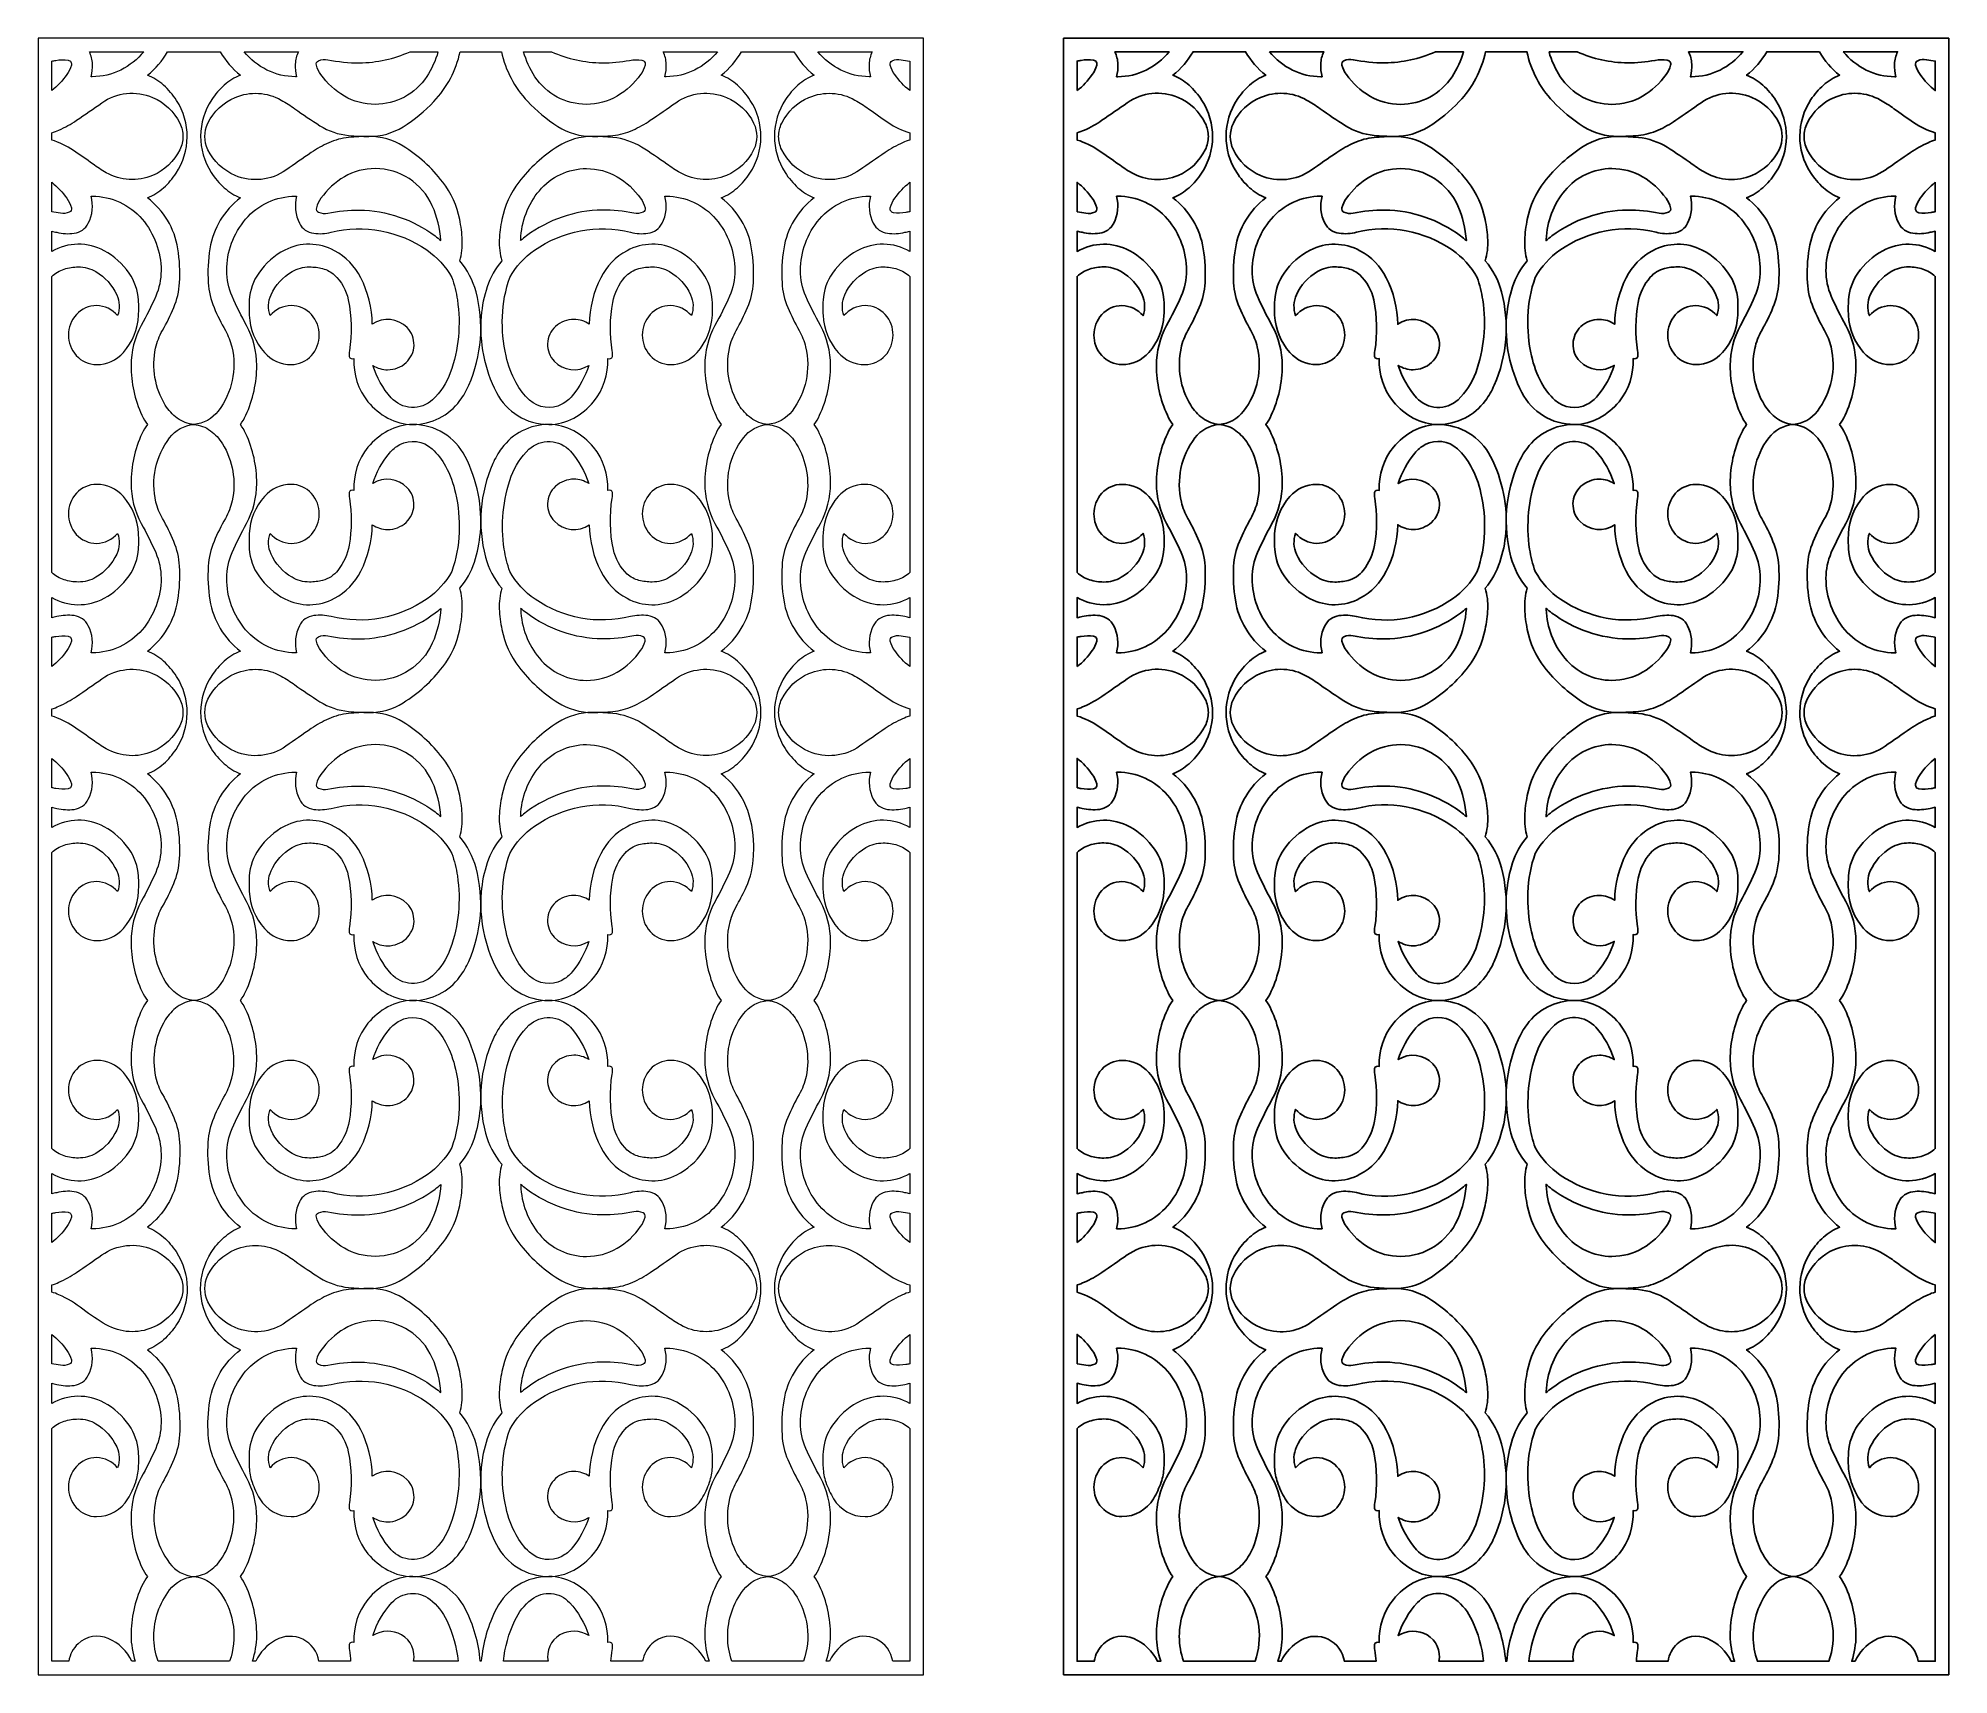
# Model space of a CAD drawing. Header units: centimetres. Extents: x -10.1 to 9, y -10.7 to 5.6.
import ezdxf

# ---------------------------------------------------------------- set-up
doc = ezdxf.new("R2010")
doc.units = ezdxf.units.CM
doc.header["$MEASUREMENT"] = 0

msp = doc.modelspace()

# ---------------------------------------------------------------- linework, layer by layer
at = {"lineweight": 9}
for points, knots in [([(-1.20849, -10.74215), (-1.20849, -10.74215), (-10.05421, -10.74215), (-10.05421, -10.74215), (-10.05421, -10.74215), (-10.05421, -10.74215), (-10.05421, 5.60715), (-10.05421, 5.60715), (-10.05421, 5.60715), (-10.05421, 5.60715), (-1.20849, 5.60715), (-1.20849, 5.60715), (-1.20849, 5.60715), (-1.20849, 5.60715), (-1.20849, -10.74215), (-1.20849, -10.74215)], [0, 0, 0, 0, 0.2, 0.2, 0.2, 0.2, 0.4, 0.4, 0.4, 0.4, 0.6, 0.6, 0.6, 0.6, 1, 1, 1, 1]), ([(-9.91907, 5.084), (-9.86136, 5.12975), (-9.81056, 5.18355), (-9.76818, 5.24378), (-9.76818, 5.24378), (-9.74814, 5.27229), (-9.73287, 5.30386), (-9.72299, 5.33729), (-9.72299, 5.33729), (-9.71971, 5.34842), (-9.72145, 5.36044), (-9.72776, 5.37019), (-9.72776, 5.37019), (-9.73406, 5.37993), (-9.74424, 5.38644), (-9.75574, 5.38801), (-9.75574, 5.38801), (-9.7964, 5.3936), (-9.83768, 5.39271), (-9.87806, 5.38537), (-9.87806, 5.38537), (-9.8917, 5.38291), (-9.90537, 5.38061), (-9.91907, 5.37848), (-9.91907, 5.37848), (-9.91907, 5.37848), (-9.91907, 5.084), (-9.91907, 5.084)], [0, 0, 0, 0, 0.125, 0.125, 0.125, 0.125, 0.25, 0.25, 0.25, 0.25, 0.375, 0.375, 0.375, 0.375, 0.5, 0.5, 0.5, 0.5, 0.625, 0.625, 0.625, 0.625, 0.75, 0.75, 0.75, 0.75, 1, 1, 1, 1]), ([(-9.54243, 5.472), (-9.52419, 5.43338), (-9.51379, 5.39151), (-9.51183, 5.34885), (-9.51183, 5.34885), (-9.50987, 5.30635), (-9.51444, 5.26378), (-9.52538, 5.22267), (-9.52538, 5.22267), (-9.52342, 5.22261), (-9.52147, 5.22252), (-9.51952, 5.22241), (-9.51952, 5.22241), (-9.51759, 5.2223), (-9.51565, 5.22223), (-9.51371, 5.2222), (-9.51371, 5.2222), (-9.41481, 5.22221), (-9.31732, 5.24522), (-9.22887, 5.28947), (-9.22887, 5.28947), (-9.14064, 5.3336), (-9.06271, 5.39578), (-9.00009, 5.472), (-9.00009, 5.472), (-9.00009, 5.472), (-9.54243, 5.472), (-9.54243, 5.472)], [0, 0, 0, 0, 0.125, 0.125, 0.125, 0.125, 0.25, 0.25, 0.25, 0.25, 0.375, 0.375, 0.375, 0.375, 0.5, 0.5, 0.5, 0.5, 0.625, 0.625, 0.625, 0.625, 0.75, 0.75, 0.75, 0.75, 1, 1, 1, 1]), ([(-8.49844, -4.00615), (-8.40217, -3.99778), (-8.31394, -3.94925), (-8.25538, -3.87238), (-8.25538, -3.87238), (-8.11632, -3.68985), (-8.0663, -3.45484), (-8.11914, -3.23155), (-8.11914, -3.23155), (-8.13281, -3.17374), (-8.15472, -3.11822), (-8.1842, -3.06665), (-8.1842, -3.06665), (-8.22636, -2.99288), (-8.26415, -2.91668), (-8.29736, -2.83847), (-8.29736, -2.83847), (-8.33078, -2.75975), (-8.35038, -2.67582), (-8.35529, -2.59044), (-8.35529, -2.59044), (-8.36181, -2.47688), (-8.35603, -2.36293), (-8.33807, -2.25061), (-8.33807, -2.25061), (-8.30572, -2.04819), (-8.1968, -1.86581), (-8.034, -1.74124), (-8.034, -1.74124), (-8.09334, -1.71764), (-8.14805, -1.6837), (-8.19556, -1.64103), (-8.19556, -1.64103), (-8.24516, -1.59648), (-8.28861, -1.54551), (-8.32476, -1.48949), (-8.32476, -1.48949), (-8.46822, -1.26726), (-8.46618, -0.98084), (-8.31987, -0.76047), (-8.31987, -0.76047), (-8.28467, -0.70748), (-8.2429, -0.65913), (-8.19557, -0.61661), (-8.19557, -0.61661), (-8.14806, -0.57393), (-8.09335, -0.53999), (-8.034, -0.51639), (-8.034, -0.51639), (-8.19685, -0.3919), (-8.30572, -0.20948), (-8.33809, -0.00707), (-8.33809, -0.00707), (-8.35604, 0.10526), (-8.36181, 0.21922), (-8.35529, 0.33279), (-8.35529, 0.33279), (-8.35038, 0.41817), (-8.33078, 0.50209), (-8.29735, 0.58081), (-8.29735, 0.58081), (-8.26414, 0.65902), (-8.22636, 0.73522), (-8.1842, 0.80899), (-8.1842, 0.80899), (-8.15253, 0.8644), (-8.12958, 0.92433), (-8.11614, 0.98672), (-8.11614, 0.98672), (-8.07413, 1.18191), (-8.10874, 1.38566), (-8.21295, 1.55597), (-8.21295, 1.55597), (-8.24403, 1.60678), (-8.28472, 1.65102), (-8.33277, 1.68621), (-8.33277, 1.68621), (-8.38127, 1.72174), (-8.43855, 1.74327), (-8.49844, 1.74846), (-8.49844, 1.74846), (-8.40217, 1.75684), (-8.31395, 1.80537), (-8.25539, 1.88224), (-8.25539, 1.88224), (-8.11633, 2.06476), (-8.0663, 2.29978), (-8.11915, 2.52307), (-8.11915, 2.52307), (-8.13282, 2.58088), (-8.15472, 2.63642), (-8.1842, 2.688), (-8.1842, 2.688), (-8.22636, 2.76176), (-8.26414, 2.83796), (-8.29736, 2.91616), (-8.29736, 2.91616), (-8.33078, 2.99487), (-8.35038, 3.07879), (-8.35529, 3.16417), (-8.35529, 3.16417), (-8.36181, 3.27773), (-8.35604, 3.39169), (-8.33808, 3.50401), (-8.33808, 3.50401), (-8.30575, 3.70642), (-8.19682, 3.8888), (-8.034, 4.01333), (-8.034, 4.01333), (-8.09334, 4.03694), (-8.14805, 4.07089), (-8.19556, 4.11357), (-8.19556, 4.11357), (-8.24515, 4.15811), (-8.2886, 4.20908), (-8.32474, 4.26509), (-8.32474, 4.26509), (-8.46822, 4.48732), (-8.46619, 4.77376), (-8.31987, 4.99414), (-8.31987, 4.99414), (-8.28467, 5.04713), (-8.24289, 5.09547), (-8.19557, 5.13799), (-8.19557, 5.13799), (-8.14806, 5.18068), (-8.09335, 5.21461), (-8.034, 5.23822), (-8.034, 5.23822), (-8.11548, 5.30254), (-8.18387, 5.38192), (-8.23544, 5.472), (-8.23544, 5.472), (-8.23544, 5.472), (-8.76139, 5.472), (-8.76139, 5.472), (-8.76139, 5.472), (-8.81295, 5.3819), (-8.88138, 5.30252), (-8.96288, 5.23822), (-8.96288, 5.23822), (-8.90353, 5.21462), (-8.84881, 5.18068), (-8.80129, 5.138), (-8.80129, 5.138), (-8.75169, 5.09346), (-8.70824, 5.04249), (-8.6721, 4.98648), (-8.6721, 4.98648), (-8.52864, 4.76424), (-8.53067, 4.47781), (-8.67697, 4.25742), (-8.67697, 4.25742), (-8.71217, 4.20442), (-8.75396, 4.15607), (-8.80129, 4.11356), (-8.80129, 4.11356), (-8.84881, 4.07088), (-8.90353, 4.03694), (-8.96288, 4.01333), (-8.96288, 4.01333), (-8.80001, 3.88887), (-8.69112, 3.70647), (-8.65873, 3.50406), (-8.65873, 3.50406), (-8.64077, 3.39172), (-8.635, 3.27775), (-8.64153, 3.16417), (-8.64153, 3.16417), (-8.64643, 3.07879), (-8.66604, 2.99487), (-8.69947, 2.91616), (-8.69947, 2.91616), (-8.73269, 2.83796), (-8.77048, 2.76176), (-8.81264, 2.688), (-8.81264, 2.688), (-8.8443, 2.63259), (-8.86725, 2.57266), (-8.88069, 2.51028), (-8.88069, 2.51028), (-8.92273, 2.31506), (-8.88812, 2.11129), (-8.78389, 1.94095), (-8.78389, 1.94095), (-8.75281, 1.89015), (-8.71213, 1.84592), (-8.66408, 1.81072), (-8.66408, 1.81072), (-8.6156, 1.7752), (-8.55832, 1.75367), (-8.49844, 1.74846), (-8.49844, 1.74846), (-8.59471, 1.74009), (-8.68293, 1.69156), (-8.74149, 1.61469), (-8.74149, 1.61469), (-8.88053, 1.43216), (-8.93054, 1.19716), (-8.8777, 0.97388), (-8.8777, 0.97388), (-8.86402, 0.91608), (-8.84212, 0.86056), (-8.81264, 0.80899), (-8.81264, 0.80899), (-8.77048, 0.73522), (-8.73269, 0.65902), (-8.69947, 0.58081), (-8.69947, 0.58081), (-8.66604, 0.50209), (-8.64644, 0.41817), (-8.64153, 0.33279), (-8.64153, 0.33279), (-8.635, 0.2192), (-8.64077, 0.10522), (-8.65873, -0.00712), (-8.65873, -0.00712), (-8.69107, -0.20954), (-8.80003, -0.3919), (-8.96288, -0.51639), (-8.96288, -0.51639), (-8.90352, -0.53999), (-8.84881, -0.57393), (-8.80129, -0.6166), (-8.80129, -0.6166), (-8.75169, -0.66115), (-8.70824, -0.71212), (-8.6721, -0.76813), (-8.6721, -0.76813), (-8.52863, -0.99037), (-8.53066, -1.2768), (-8.67697, -1.49719), (-8.67697, -1.49719), (-8.71217, -1.55019), (-8.75395, -1.59853), (-8.8013, -1.64104), (-8.8013, -1.64104), (-8.84881, -1.68371), (-8.90353, -1.71764), (-8.96288, -1.74124), (-8.96288, -1.74124), (-8.80002, -1.86574), (-8.69114, -2.04815), (-8.65874, -2.25056), (-8.65874, -2.25056), (-8.64077, -2.36289), (-8.635, -2.47687), (-8.64153, -2.59044), (-8.64153, -2.59044), (-8.64643, -2.67583), (-8.66604, -2.75975), (-8.69947, -2.83847), (-8.69947, -2.83847), (-8.73269, -2.91668), (-8.77048, -2.99288), (-8.81264, -3.06665), (-8.81264, -3.06665), (-8.84432, -3.12206), (-8.86727, -3.18199), (-8.88071, -3.24439), (-8.88071, -3.24439), (-8.92271, -3.43959), (-8.8881, -3.64334), (-8.78389, -3.81366), (-8.78389, -3.81366), (-8.75281, -3.86447), (-8.71213, -3.9087), (-8.66409, -3.9439), (-8.66409, -3.9439), (-8.6156, -3.97942), (-8.55832, -4.00096), (-8.49844, -4.00615)], [0, 0, 0, 0, 0.01449275, 0.01449275, 0.01449275, 0.01449275, 0.02898551, 0.02898551, 0.02898551, 0.02898551, 0.04347826, 0.04347826, 0.04347826, 0.04347826, 0.05797101, 0.05797101, 0.05797101, 0.05797101, 0.07246377, 0.07246377, 0.07246377, 0.07246377, 0.08695652, 0.08695652, 0.08695652, 0.08695652, 0.10144928, 0.10144928, 0.10144928, 0.10144928, 0.11594203, 0.11594203, 0.11594203, 0.11594203, 0.13043478, 0.13043478, 0.13043478, 0.13043478, 0.14492754, 0.14492754, 0.14492754, 0.14492754, 0.15942029, 0.15942029, 0.15942029, 0.15942029, 0.17391304, 0.17391304, 0.17391304, 0.17391304, 0.1884058, 0.1884058, 0.1884058, 0.1884058, 0.20289855, 0.20289855, 0.20289855, 0.20289855, 0.2173913, 0.2173913, 0.2173913, 0.2173913, 0.23188406, 0.23188406, 0.23188406, 0.23188406, 0.24637681, 0.24637681, 0.24637681, 0.24637681, 0.26086957, 0.26086957, 0.26086957, 0.26086957, 0.27536232, 0.27536232, 0.27536232, 0.27536232, 0.28985507, 0.28985507, 0.28985507, 0.28985507, 0.30434783, 0.30434783, 0.30434783, 0.30434783, 0.31884058, 0.31884058, 0.31884058, 0.31884058, 0.33333333, 0.33333333, 0.33333333, 0.33333333, 0.34782609, 0.34782609, 0.34782609, 0.34782609, 0.36231884, 0.36231884, 0.36231884, 0.36231884, 0.37681159, 0.37681159, 0.37681159, 0.37681159, 0.39130435, 0.39130435, 0.39130435, 0.39130435, 0.4057971, 0.4057971, 0.4057971, 0.4057971, 0.42028986, 0.42028986, 0.42028986, 0.42028986, 0.43478261, 0.43478261, 0.43478261, 0.43478261, 0.44927536, 0.44927536, 0.44927536, 0.44927536, 0.46376812, 0.46376812, 0.46376812, 0.46376812, 0.47826087, 0.47826087, 0.47826087, 0.47826087, 0.49275362, 0.49275362, 0.49275362, 0.49275362, 0.50724638, 0.50724638, 0.50724638, 0.50724638, 0.52173913, 0.52173913, 0.52173913, 0.52173913, 0.53623188, 0.53623188, 0.53623188, 0.53623188, 0.55072464, 0.55072464, 0.55072464, 0.55072464, 0.56521739, 0.56521739, 0.56521739, 0.56521739, 0.57971014, 0.57971014, 0.57971014, 0.57971014, 0.5942029, 0.5942029, 0.5942029, 0.5942029, 0.60869565, 0.60869565, 0.60869565, 0.60869565, 0.62318841, 0.62318841, 0.62318841, 0.62318841, 0.63768116, 0.63768116, 0.63768116, 0.63768116, 0.65217391, 0.65217391, 0.65217391, 0.65217391, 0.66666667, 0.66666667, 0.66666667, 0.66666667, 0.68115942, 0.68115942, 0.68115942, 0.68115942, 0.69565217, 0.69565217, 0.69565217, 0.69565217, 0.71014493, 0.71014493, 0.71014493, 0.71014493, 0.72463768, 0.72463768, 0.72463768, 0.72463768, 0.73913043, 0.73913043, 0.73913043, 0.73913043, 0.75362319, 0.75362319, 0.75362319, 0.75362319, 0.76811594, 0.76811594, 0.76811594, 0.76811594, 0.7826087, 0.7826087, 0.7826087, 0.7826087, 0.79710145, 0.79710145, 0.79710145, 0.79710145, 0.8115942, 0.8115942, 0.8115942, 0.8115942, 0.82608696, 0.82608696, 0.82608696, 0.82608696, 0.84057971, 0.84057971, 0.84057971, 0.84057971, 0.85507246, 0.85507246, 0.85507246, 0.85507246, 0.86956522, 0.86956522, 0.86956522, 0.86956522, 0.88405797, 0.88405797, 0.88405797, 0.88405797, 0.89855072, 0.89855072, 0.89855072, 0.89855072, 0.91304348, 0.91304348, 0.91304348, 0.91304348, 0.92753623, 0.92753623, 0.92753623, 0.92753623, 0.94202899, 0.94202899, 0.94202899, 0.94202899, 0.95652174, 0.95652174, 0.95652174, 0.95652174, 0.97101449, 0.97101449, 0.97101449, 0.97101449, 1, 1, 1, 1]), ([(-8.03386, -9.76078), (-8.01253, -9.7895), (-7.99422, -9.82036), (-7.97923, -9.85284), (-7.97923, -9.85284), (-7.90735, -10.00864), (-7.87012, -10.17825), (-7.87012, -10.34983), (-7.87012, -10.34983), (-7.87074, -10.43726), (-7.88514, -10.52407), (-7.9128, -10.60701), (-7.9128, -10.60701), (-7.9128, -10.60701), (-7.87976, -10.60701), (-7.87976, -10.60701), (-7.87976, -10.60701), (-7.83704, -10.51829), (-7.76819, -10.44472), (-7.68252, -10.3962), (-7.68252, -10.3962), (-7.5988, -10.34865), (-7.49706, -10.3453), (-7.41041, -10.38725), (-7.41041, -10.38725), (-7.32375, -10.4292), (-7.26315, -10.51185), (-7.24852, -10.60701), (-7.24852, -10.60701), (-7.24852, -10.60701), (-6.9321, -10.60701), (-6.9321, -10.60701), (-6.9321, -10.60701), (-6.93491, -10.57023), (-6.93907, -10.53357), (-6.94458, -10.49711), (-6.94458, -10.49711), (-6.94765, -10.47819), (-6.94819, -10.45893), (-6.94618, -10.43987), (-6.94618, -10.43987), (-6.94512, -10.42972), (-6.93773, -10.42136), (-6.92779, -10.41904), (-6.92779, -10.41904), (-6.91865, -10.41691), (-6.90914, -10.41691), (-6.9, -10.41903), (-6.9, -10.41903), (-6.90742, -10.26315), (-6.85714, -10.10989), (-6.75889, -9.98863), (-6.75889, -9.98863), (-6.70358, -9.92195), (-6.63613, -9.86631), (-6.56016, -9.82468), (-6.56016, -9.82468), (-6.48367, -9.78276), (-6.3978, -9.76078), (-6.31058, -9.76078), (-6.31058, -9.76078), (-6.09059, -9.76072), (-5.88889, -9.88383), (-5.78812, -10.07938), (-5.78812, -10.07938), (-5.70355, -10.2436), (-5.65211, -10.42293), (-5.63674, -10.60701), (-5.63674, -10.60701), (-5.63674, -10.60701), (-5.62596, -10.60701), (-5.62596, -10.60701), (-5.62596, -10.60701), (-5.61058, -10.42292), (-5.55911, -10.2436), (-5.47455, -10.07937), (-5.47455, -10.07937), (-5.37389, -9.88378), (-5.17211, -9.76083), (-4.95214, -9.76078), (-4.95214, -9.76078), (-4.8649, -9.76077), (-4.77903, -9.78276), (-4.70252, -9.82468), (-4.70252, -9.82468), (-4.62654, -9.86632), (-4.55908, -9.92196), (-4.50374, -9.98863), (-4.50374, -9.98863), (-4.40548, -10.10987), (-4.35528, -10.26315), (-4.36271, -10.41903), (-4.36271, -10.41903), (-4.35356, -10.41691), (-4.34404, -10.41691), (-4.3349, -10.41903), (-4.3349, -10.41903), (-4.32495, -10.42134), (-4.31756, -10.42972), (-4.31648, -10.43987), (-4.31648, -10.43987), (-4.31447, -10.45893), (-4.31501, -10.47819), (-4.31809, -10.49711), (-4.31809, -10.49711), (-4.32361, -10.53357), (-4.32779, -10.57023), (-4.3306, -10.60701), (-4.3306, -10.60701), (-4.3306, -10.60701), (-4.01412, -10.60701), (-4.01412, -10.60701), (-4.01412, -10.60701), (-4.00391, -10.5398), (-3.9712, -10.478), (-3.9214, -10.43174), (-3.9214, -10.43174), (-3.84005, -10.35614), (-3.72156, -10.33581), (-3.6196, -10.37984), (-3.6196, -10.37984), (-3.51597, -10.42461), (-3.4319, -10.50531), (-3.38288, -10.60701), (-3.38288, -10.60701), (-3.38288, -10.60701), (-3.34992, -10.60701), (-3.34992, -10.60701), (-3.34992, -10.60701), (-3.37753, -10.52406), (-3.39193, -10.43726), (-3.39258, -10.34983), (-3.39258, -10.34983), (-3.39258, -10.17823), (-3.35533, -10.00861), (-3.28344, -9.85279), (-3.28344, -9.85279), (-3.26846, -9.82033), (-3.25016, -9.78949), (-3.22884, -9.76078), (-3.22884, -9.76078), (-3.25014, -9.73208), (-3.26843, -9.70125), (-3.28341, -9.6688), (-3.28341, -9.6688), (-3.35533, -9.51296), (-3.39257, -9.34331), (-3.39258, -9.17168), (-3.39258, -9.17168), (-3.39258, -9.03212), (-3.35755, -8.89473), (-3.29075, -8.7722), (-3.29075, -8.7722), (-3.23876, -8.67686), (-3.19045, -8.57958), (-3.14591, -8.48055), (-3.14591, -8.48055), (-3.11049, -8.39981), (-3.0922, -8.31264), (-3.0922, -8.22448), (-3.0922, -8.22448), (-3.09222, -8.03582), (-3.15933, -7.85343), (-3.28167, -7.70981), (-3.28167, -7.70981), (-3.40599, -7.56389), (-3.58787, -7.47984), (-3.77957, -7.47986), (-3.77957, -7.47986), (-3.78151, -7.47989), (-3.78346, -7.47996), (-3.7854, -7.48007), (-3.7854, -7.48007), (-3.78733, -7.48019), (-3.78927, -7.48028), (-3.7912, -7.48035), (-3.7912, -7.48035), (-3.76715, -7.57074), (-3.77714, -7.66689), (-3.81922, -7.75043), (-3.81922, -7.75043), (-3.84693, -7.80545), (-3.90022, -7.84314), (-3.96132, -7.85099), (-3.96132, -7.85099), (-4.01933, -7.85843), (-4.07824, -7.8551), (-4.13504, -7.84117), (-4.13504, -7.84117), (-4.46561, -7.76014), (-4.81481, -7.8249), (-5.09421, -8.01926), (-5.09421, -8.01926), (-5.19621, -8.0902), (-5.28063, -8.18344), (-5.3411, -8.29198), (-5.3411, -8.29198), (-5.38534, -8.41727), (-5.41028, -8.54852), (-5.41505, -8.68131), (-5.41505, -8.68131), (-5.41981, -8.81387), (-5.40753, -8.94647), (-5.3785, -9.0759), (-5.3785, -9.0759), (-5.35755, -9.16931), (-5.3242, -9.25948), (-5.27932, -9.34404), (-5.27932, -9.34404), (-5.24462, -9.40943), (-5.19882, -9.46826), (-5.14393, -9.51793), (-5.14393, -9.51793), (-5.05579, -9.59766), (-4.9275, -9.6142), (-4.8221, -9.55928), (-4.8221, -9.55928), (-4.78211, -9.53846), (-4.74674, -9.5098), (-4.71808, -9.475), (-4.71808, -9.475), (-4.64391, -9.38494), (-4.58761, -9.2816), (-4.55216, -9.17044), (-4.55216, -9.17044), (-4.66193, -9.24114), (-4.80659, -9.22377), (-4.89671, -9.1293), (-4.89671, -9.1293), (-4.94177, -9.08209), (-4.96589, -9.0187), (-4.96361, -8.95347), (-4.96361, -8.95347), (-4.96134, -8.88825), (-4.93262, -8.82648), (-4.88437, -8.78252), (-4.88437, -8.78252), (-4.8341, -8.73677), (-4.76851, -8.71141), (-4.70054, -8.7114), (-4.70054, -8.7114), (-4.64577, -8.7114), (-4.59227, -8.72802), (-4.54714, -8.75905), (-4.54714, -8.75905), (-4.5448, -8.59746), (-4.50547, -8.4385), (-4.4322, -8.29446), (-4.4322, -8.29446), (-4.37407, -8.18015), (-4.28264, -8.08607), (-4.17007, -8.02464), (-4.17007, -8.02464), (-4.01548, -7.94025), (-3.8289, -7.93825), (-3.67246, -8.01915), (-3.67246, -8.01915), (-3.56837, -8.07299), (-3.47901, -8.15153), (-3.41222, -8.24782), (-3.41222, -8.24782), (-3.35671, -8.32779), (-3.32413, -8.42147), (-3.31799, -8.51862), (-3.31799, -8.51862), (-3.31481, -8.56916), (-3.31452, -8.61984), (-3.31714, -8.67041), (-3.31714, -8.67041), (-3.31975, -8.72095), (-3.32941, -8.77088), (-3.34583, -8.81875), (-3.34583, -8.81875), (-3.36564, -8.8765), (-3.39145, -8.93201), (-3.42283, -8.98438), (-3.42283, -8.98438), (-3.48892, -9.09471), (-3.60823, -9.16225), (-3.73685, -9.16228), (-3.73685, -9.16228), (-3.81397, -9.16229), (-3.88753, -9.12952), (-3.93915, -9.07222), (-3.93915, -9.07222), (-4.04417, -8.95575), (-4.04366, -8.77843), (-3.93826, -8.6623), (-3.93826, -8.6623), (-3.88671, -8.60554), (-3.81353, -8.57318), (-3.73685, -8.57317), (-3.73685, -8.57317), (-3.6556, -8.57447), (-3.57885, -8.61097), (-3.52653, -8.67314), (-3.52653, -8.67314), (-3.50212, -8.60527), (-3.50525, -8.53059), (-3.5353, -8.46503), (-3.5353, -8.46503), (-3.57967, -8.36819), (-3.65281, -8.28746), (-3.74482, -8.23379), (-3.74482, -8.23379), (-3.79764, -8.20297), (-3.85766, -8.18674), (-3.91881, -8.18674), (-3.91881, -8.18674), (-3.96323, -8.18674), (-4.00748, -8.19229), (-4.05053, -8.20324), (-4.05053, -8.20324), (-4.10426, -8.21692), (-4.15263, -8.24637), (-4.18944, -8.28782), (-4.18944, -8.28782), (-4.25204, -8.35831), (-4.29433, -8.44441), (-4.31183, -8.53705), (-4.31183, -8.53705), (-4.34221, -8.69791), (-4.34434, -8.86279), (-4.31809, -9.02438), (-4.31809, -9.02438), (-4.31501, -9.0433), (-4.31447, -9.06254), (-4.31648, -9.0816), (-4.31648, -9.0816), (-4.31755, -9.09175), (-4.32495, -9.10012), (-4.3349, -9.10244), (-4.3349, -9.10244), (-4.34404, -9.10457), (-4.35356, -9.10458), (-4.36271, -9.10246), (-4.36271, -9.10246), (-4.35526, -9.25834), (-4.40551, -9.41161), (-4.50374, -9.53287), (-4.50374, -9.53287), (-4.55907, -9.59956), (-4.62653, -9.6552), (-4.70251, -9.69685), (-4.70251, -9.69685), (-4.77902, -9.73879), (-4.8649, -9.76077), (-4.95214, -9.76078), (-4.95214, -9.76078), (-5.1728, -9.76083), (-5.37506, -9.63714), (-5.47579, -9.44081), (-5.47579, -9.44081), (-5.59642, -9.20561), (-5.64879, -8.9412), (-5.627, -8.67777), (-5.627, -8.67777), (-5.61879, -8.57844), (-5.59891, -8.48039), (-5.56778, -8.38571), (-5.56778, -8.38571), (-5.53648, -8.29048), (-5.48713, -8.20213), (-5.42248, -8.12553), (-5.42248, -8.12553), (-5.4414, -8.05835), (-5.4494, -7.98854), (-5.44619, -7.91882), (-5.44619, -7.91882), (-5.44298, -7.84944), (-5.43452, -7.7804), (-5.42086, -7.7123), (-5.42086, -7.7123), (-5.39363, -7.57647), (-5.3355, -7.44867), (-5.25104, -7.33887), (-5.25104, -7.33887), (-5.14302, -7.19848), (-5.01111, -7.07815), (-4.86143, -6.98344), (-4.86143, -6.98344), (-4.75758, -6.91772), (-4.63706, -6.88303), (-4.51416, -6.88344), (-4.51416, -6.88344), (-4.44605, -6.88368), (-4.37798, -6.88707), (-4.31018, -6.89362), (-4.31018, -6.89362), (-4.2084, -6.90344), (-4.11027, -6.93684), (-4.02363, -6.99114), (-4.02363, -6.99114), (-3.93812, -7.04474), (-3.85436, -7.10109), (-3.77248, -7.1601), (-3.77248, -7.1601), (-3.72886, -7.19159), (-3.68353, -7.22066), (-3.63671, -7.24717), (-3.63671, -7.24717), (-3.49562, -7.32703), (-3.32553, -7.33667), (-3.17637, -7.27315), (-3.17637, -7.27315), (-3.05777, -7.22266), (-2.96128, -7.13137), (-2.90436, -7.01572), (-2.90436, -7.01572), (-2.86329, -6.93224), (-2.86327, -6.8345), (-2.9044, -6.75104), (-2.9044, -6.75104), (-2.96135, -6.63546), (-3.0578, -6.54418), (-3.17637, -6.49374), (-3.17637, -6.49374), (-3.34333, -6.42268), (-3.53496, -6.44272), (-3.6835, -6.54692), (-3.6835, -6.54692), (-3.76769, -6.60596), (-3.85229, -6.6644), (-3.9373, -6.72225), (-3.9373, -6.72225), (-3.99286, -6.76006), (-4.05159, -6.79299), (-4.11283, -6.82066), (-4.11283, -6.82066), (-4.17528, -6.84889), (-4.24197, -6.86666), (-4.31018, -6.87325), (-4.31018, -6.87325), (-4.37798, -6.87979), (-4.44605, -6.8832), (-4.51416, -6.88344), (-4.51416, -6.88344), (-4.63705, -6.88387), (-4.75757, -6.84916), (-4.86142, -6.78345), (-4.86142, -6.78345), (-5.0111, -6.68874), (-5.14301, -6.56841), (-5.25104, -6.42803), (-5.25104, -6.42803), (-5.33551, -6.31824), (-5.39362, -6.19044), (-5.42086, -6.05461), (-5.42086, -6.05461), (-5.43452, -5.98652), (-5.44299, -5.91747), (-5.44619, -5.84809), (-5.44619, -5.84809), (-5.4494, -5.77837), (-5.44139, -5.70857), (-5.42248, -5.64138), (-5.42248, -5.64138), (-5.49861, -5.55117), (-5.55376, -5.44513), (-5.58393, -5.33101), (-5.58393, -5.33101), (-5.66599, -5.02067), (-5.64048, -4.69149), (-5.51171, -4.39744), (-5.51171, -4.39744), (-5.48805, -4.34344), (-5.45849, -4.2922), (-5.42356, -4.24469), (-5.42356, -4.24469), (-5.31337, -4.09475), (-5.13822, -4.00618), (-4.95214, -4.00615), (-4.95214, -4.00615), (-4.86491, -4.00615), (-4.77904, -4.02814), (-4.70253, -4.07004), (-4.70253, -4.07004), (-4.62654, -4.11167), (-4.55908, -4.1673), (-4.50374, -4.23397), (-4.50374, -4.23397), (-4.40548, -4.35523), (-4.35529, -4.50853), (-4.36271, -4.66443), (-4.36271, -4.66443), (-4.35356, -4.66231), (-4.34404, -4.66231), (-4.3349, -4.66444), (-4.3349, -4.66444), (-4.32495, -4.66675), (-4.31756, -4.67513), (-4.31648, -4.68528), (-4.31648, -4.68528), (-4.31447, -4.70435), (-4.31501, -4.7236), (-4.31809, -4.74252), (-4.31809, -4.74252), (-4.34567, -4.91237), (-4.34181, -5.08578), (-4.30666, -5.25423), (-4.30666, -5.25423), (-4.28692, -5.3488), (-4.2382, -5.4348), (-4.16721, -5.50032), (-4.16721, -5.50032), (-4.13418, -5.5308), (-4.09409, -5.55257), (-4.05053, -5.56365), (-4.05053, -5.56365), (-4.00748, -5.57461), (-3.96323, -5.58016), (-3.91881, -5.58016), (-3.91881, -5.58016), (-3.85766, -5.58015), (-3.79763, -5.56393), (-3.74482, -5.53311), (-3.74482, -5.53311), (-3.65246, -5.47923), (-3.57914, -5.39806), (-3.53491, -5.30071), (-3.53491, -5.30071), (-3.50527, -5.23544), (-3.50225, -5.16124), (-3.52653, -5.0938), (-3.52653, -5.0938), (-3.57885, -5.15596), (-3.65561, -5.19241), (-3.73685, -5.19374), (-3.73685, -5.19374), (-3.81399, -5.19375), (-3.88755, -5.16099), (-3.93919, -5.10368), (-3.93919, -5.10368), (-4.04423, -4.98721), (-4.04369, -4.80985), (-3.93824, -4.69375), (-3.93824, -4.69375), (-3.88668, -4.63703), (-3.81351, -4.60468), (-3.73685, -4.60467), (-3.73685, -4.60467), (-3.63428, -4.60466), (-3.53657, -4.64873), (-3.46864, -4.72558), (-3.46864, -4.72558), (-3.37766, -4.8285), (-3.32425, -4.95932), (-3.31714, -5.0965), (-3.31714, -5.0965), (-3.31452, -5.14707), (-3.3148, -5.19775), (-3.31799, -5.24828), (-3.31799, -5.24828), (-3.32412, -5.34544), (-3.35672, -5.43912), (-3.41222, -5.51911), (-3.41222, -5.51911), (-3.47901, -5.61539), (-3.56839, -5.69389), (-3.67246, -5.74774), (-3.67246, -5.74774), (-3.82888, -5.82869), (-4.01545, -5.82657), (-4.17007, -5.74224), (-4.17007, -5.74224), (-4.28267, -5.68082), (-4.37408, -5.5867), (-4.43224, -5.47238), (-4.43224, -5.47238), (-4.50549, -5.32837), (-4.54479, -5.16943), (-4.54714, -5.00788), (-4.54714, -5.00788), (-4.65596, -5.08259), (-4.80293, -5.06791), (-4.89503, -4.97335), (-4.89503, -4.97335), (-4.94099, -4.92618), (-4.96584, -4.86237), (-4.96387, -4.79653), (-4.96387, -4.79653), (-4.9619, -4.7307), (-4.93305, -4.66826), (-4.88436, -4.62392), (-4.88436, -4.62392), (-4.83408, -4.57818), (-4.7685, -4.55283), (-4.70054, -4.55283), (-4.70054, -4.55283), (-4.64793, -4.55282), (-4.59641, -4.56797), (-4.55216, -4.59644), (-4.55216, -4.59644), (-4.59018, -4.47727), (-4.65256, -4.36736), (-4.7354, -4.27363), (-4.7354, -4.27363), (-4.78725, -4.21504), (-4.86059, -4.17992), (-4.93874, -4.17626), (-4.93874, -4.17626), (-5.0169, -4.17261), (-5.09292, -4.20046), (-5.15002, -4.25395), (-5.15002, -4.25395), (-5.22939, -4.32821), (-5.28994, -4.42025), (-5.3267, -4.52255), (-5.3267, -4.52255), (-5.4104, -4.75552), (-5.4347, -5.00557), (-5.39735, -5.25028), (-5.39735, -5.25028), (-5.38568, -5.32676), (-5.36685, -5.40197), (-5.3411, -5.47492), (-5.3411, -5.47492), (-5.28006, -5.58448), (-5.19464, -5.67848), (-5.09139, -5.74968), (-5.09139, -5.74968), (-4.81225, -5.94212), (-4.46449, -6.00627), (-4.13512, -5.92584), (-4.13512, -5.92584), (-4.0783, -5.91182), (-4.01936, -5.90845), (-3.96132, -5.9159), (-3.96132, -5.9159), (-3.90021, -5.92374), (-3.84695, -5.96146), (-3.81922, -6.01647), (-3.81922, -6.01647), (-3.77713, -6.10001), (-3.76717, -6.19616), (-3.7912, -6.28656), (-3.7912, -6.28656), (-3.78927, -6.28663), (-3.78733, -6.28672), (-3.7854, -6.28683), (-3.7854, -6.28683), (-3.78346, -6.28694), (-3.78151, -6.28701), (-3.77957, -6.28704), (-3.77957, -6.28704), (-3.58787, -6.28701), (-3.40595, -6.20304), (-3.28167, -6.05709), (-3.28167, -6.05709), (-3.15935, -5.91345), (-3.09219, -5.73108), (-3.0922, -5.54242), (-3.0922, -5.54242), (-3.09221, -5.45425), (-3.11048, -5.36708), (-3.14591, -5.28634), (-3.14591, -5.28634), (-3.19046, -5.18731), (-3.23877, -5.09002), (-3.29075, -4.99468), (-3.29075, -4.99468), (-3.35756, -4.87215), (-3.39257, -4.73475), (-3.39258, -4.59519), (-3.39258, -4.59519), (-3.39258, -4.42361), (-3.35533, -4.25399), (-3.28345, -4.09819), (-3.28345, -4.09819), (-3.26847, -4.06571), (-3.25016, -4.03487), (-3.22884, -4.00615), (-3.22884, -4.00615), (-3.25015, -3.97745), (-3.26845, -3.94661), (-3.28343, -3.91415), (-3.28343, -3.91415), (-3.35533, -3.75833), (-3.39257, -3.58868), (-3.39258, -3.41707), (-3.39258, -3.41707), (-3.39258, -3.2775), (-3.35755, -3.1401), (-3.29074, -3.01757), (-3.29074, -3.01757), (-3.23876, -2.92223), (-3.19045, -2.82494), (-3.14591, -2.72591), (-3.14591, -2.72591), (-3.11049, -2.64518), (-3.0922, -2.55802), (-3.0922, -2.46987), (-3.0922, -2.46987), (-3.09222, -2.2812), (-3.15933, -2.09881), (-3.28166, -1.95518), (-3.28166, -1.95518), (-3.40597, -1.80924), (-3.58786, -1.72518), (-3.77957, -1.7252), (-3.77957, -1.7252), (-3.78151, -1.72523), (-3.78346, -1.72531), (-3.7854, -1.72543), (-3.7854, -1.72543), (-3.78733, -1.72556), (-3.78927, -1.72567), (-3.7912, -1.72577), (-3.7912, -1.72577), (-3.76715, -1.81615), (-3.77714, -1.91229), (-3.81922, -1.99582), (-3.81922, -1.99582), (-3.84694, -2.05083), (-3.90022, -2.08852), (-3.96132, -2.09637), (-3.96132, -2.09637), (-4.01934, -2.10382), (-4.07825, -2.10049), (-4.13506, -2.08655), (-4.13506, -2.08655), (-4.46562, -2.00552), (-4.81482, -2.07027), (-5.09421, -2.26464), (-5.09421, -2.26464), (-5.19621, -2.33559), (-5.28064, -2.42885), (-5.3411, -2.53739), (-5.3411, -2.53739), (-5.38534, -2.66268), (-5.41028, -2.79392), (-5.41504, -2.9267), (-5.41504, -2.9267), (-5.41981, -3.05926), (-5.40753, -3.19185), (-5.3785, -3.32128), (-5.3785, -3.32128), (-5.35755, -3.41468), (-5.3242, -3.50484), (-5.27932, -3.5894), (-5.27932, -3.5894), (-5.24462, -3.65479), (-5.19882, -3.71362), (-5.14393, -3.7633), (-5.14393, -3.7633), (-5.05579, -3.84302), (-4.9275, -3.85957), (-4.8221, -3.80465), (-4.8221, -3.80465), (-4.78211, -3.78383), (-4.74674, -3.75518), (-4.71808, -3.72038), (-4.71808, -3.72038), (-4.64391, -3.63031), (-4.58761, -3.52696), (-4.55216, -3.4158), (-4.55216, -3.4158), (-4.66191, -3.48664), (-4.80668, -3.46931), (-4.8968, -3.37476), (-4.8968, -3.37476), (-4.94185, -3.32752), (-4.96595, -3.26411), (-4.96365, -3.19887), (-4.96365, -3.19887), (-4.96136, -3.13364), (-4.93262, -3.07187), (-4.88437, -3.02791), (-4.88437, -3.02791), (-4.83409, -2.98216), (-4.76851, -2.95681), (-4.70054, -2.9568), (-4.70054, -2.9568), (-4.64578, -2.9568), (-4.59228, -2.97341), (-4.54714, -3.00441), (-4.54714, -3.00441), (-4.5448, -2.84283), (-4.50546, -2.68386), (-4.4322, -2.53983), (-4.4322, -2.53983), (-4.37406, -2.42552), (-4.28264, -2.33144), (-4.17007, -2.27001), (-4.17007, -2.27001), (-4.01548, -2.18562), (-3.8289, -2.18362), (-3.67246, -2.26453), (-3.67246, -2.26453), (-3.56838, -2.31837), (-3.47901, -2.3969), (-3.41222, -2.49318), (-3.41222, -2.49318), (-3.35671, -2.57316), (-3.32413, -2.66684), (-3.31799, -2.764), (-3.31799, -2.764), (-3.3148, -2.81453), (-3.31452, -2.86521), (-3.31714, -2.91578), (-3.31714, -2.91578), (-3.32423, -3.05297), (-3.37767, -3.18377), (-3.46863, -3.28671), (-3.46863, -3.28671), (-3.53655, -3.36357), (-3.63428, -3.4076), (-3.73685, -3.40762), (-3.73685, -3.40762), (-3.81397, -3.40762), (-3.88752, -3.37487), (-3.93915, -3.31757), (-3.93915, -3.31757), (-4.04416, -3.20111), (-4.04366, -3.02379), (-3.93826, -2.90768), (-3.93826, -2.90768), (-3.88671, -2.85092), (-3.81352, -2.81856), (-3.73685, -2.81855), (-3.73685, -2.81855), (-3.65561, -2.81986), (-3.57887, -2.85634), (-3.52653, -2.91849), (-3.52653, -2.91849), (-3.50228, -2.8511), (-3.50526, -2.77696), (-3.53486, -2.71175), (-3.53486, -2.71175), (-3.57908, -2.61433), (-3.65241, -2.53309), (-3.74482, -2.47918), (-3.74482, -2.47918), (-3.79764, -2.44836), (-3.85766, -2.43213), (-3.91881, -2.43213), (-3.91881, -2.43213), (-3.96323, -2.43213), (-4.00748, -2.43767), (-4.05053, -2.44863), (-4.05053, -2.44863), (-4.10425, -2.46231), (-4.15261, -2.49174), (-4.18942, -2.53317), (-4.18942, -2.53317), (-4.25203, -2.60364), (-4.29433, -2.68972), (-4.31182, -2.78234), (-4.31182, -2.78234), (-4.34221, -2.94324), (-4.34434, -3.10816), (-4.31809, -3.26979), (-4.31809, -3.26979), (-4.31501, -3.28871), (-4.31447, -3.30796), (-4.31648, -3.32701), (-4.31648, -3.32701), (-4.31755, -3.33717), (-4.32495, -3.34554), (-4.33489, -3.34787), (-4.33489, -3.34787), (-4.34404, -3.35), (-4.35355, -3.35001), (-4.36271, -3.3479), (-4.36271, -3.3479), (-4.35526, -3.50377), (-4.40551, -3.65703), (-4.50374, -3.77828), (-4.50374, -3.77828), (-4.55907, -3.84497), (-4.62653, -3.90061), (-4.70252, -3.94225), (-4.70252, -3.94225), (-4.77902, -3.98417), (-4.8649, -4.00615), (-4.95214, -4.00615), (-4.95214, -4.00615), (-5.1728, -4.00621), (-5.37507, -3.88251), (-5.4758, -3.68618), (-5.4758, -3.68618), (-5.59641, -3.45097), (-5.64878, -3.18655), (-5.627, -2.92312), (-5.627, -2.92312), (-5.61879, -2.82379), (-5.59891, -2.72576), (-5.56778, -2.63108), (-5.56778, -2.63108), (-5.53648, -2.53585), (-5.48713, -2.44751), (-5.42248, -2.37092), (-5.42248, -2.37092), (-5.4414, -2.30374), (-5.4494, -2.23393), (-5.44619, -2.16421), (-5.44619, -2.16421), (-5.44298, -2.09483), (-5.43452, -2.02579), (-5.42086, -1.95769), (-5.42086, -1.95769), (-5.39363, -1.82186), (-5.3355, -1.69406), (-5.25104, -1.58426), (-5.25104, -1.58426), (-5.14303, -1.44387), (-5.01113, -1.32354), (-4.86145, -1.22882), (-4.86145, -1.22882), (-4.7576, -1.1631), (-4.63706, -1.12841), (-4.51416, -1.12884), (-4.51416, -1.12884), (-4.44605, -1.12908), (-4.37798, -1.13248), (-4.31018, -1.13903), (-4.31018, -1.13903), (-4.20841, -1.14885), (-4.11028, -1.18225), (-4.02363, -1.23654), (-4.02363, -1.23654), (-3.93811, -1.29012), (-3.85435, -1.34647), (-3.77248, -1.40549), (-3.77248, -1.40549), (-3.72886, -1.43697), (-3.68354, -1.46603), (-3.63672, -1.49254), (-3.63672, -1.49254), (-3.49563, -1.57241), (-3.32553, -1.58206), (-3.17637, -1.51853), (-3.17637, -1.51853), (-3.05779, -1.46805), (-2.9613, -1.37677), (-2.90437, -1.26115), (-2.90437, -1.26115), (-2.86328, -1.17768), (-2.86326, -1.07994), (-2.9044, -0.99649), (-2.9044, -0.99649), (-2.96137, -0.8809), (-3.05781, -0.7896), (-3.17637, -0.7391), (-3.17637, -0.7391), (-3.3436, -0.66793), (-3.53555, -0.6881), (-3.68423, -0.79261), (-3.68423, -0.79261), (-3.76816, -0.85158), (-3.85252, -0.90993), (-3.93731, -0.96764), (-3.93731, -0.96764), (-3.99287, -1.00545), (-4.0516, -1.03839), (-4.11283, -1.06608), (-4.11283, -1.06608), (-4.17529, -1.09429), (-4.24197, -1.11206), (-4.31018, -1.11865), (-4.31018, -1.11865), (-4.37798, -1.12521), (-4.44605, -1.12861), (-4.51416, -1.12884), (-4.51416, -1.12884), (-4.63706, -1.12927), (-4.75758, -1.09455), (-4.86143, -1.02884), (-4.86143, -1.02884), (-5.01111, -0.93412), (-5.14301, -0.81378), (-5.25104, -0.67339), (-5.25104, -0.67339), (-5.33551, -0.56361), (-5.39362, -0.43581), (-5.42086, -0.29999), (-5.42086, -0.29999), (-5.43452, -0.2319), (-5.44298, -0.16286), (-5.44618, -0.09348), (-5.44618, -0.09348), (-5.4494, -0.02377), (-5.44139, 0.04604), (-5.42248, 0.11322), (-5.42248, 0.11322), (-5.49859, 0.20343), (-5.55374, 0.30946), (-5.58392, 0.42357), (-5.58392, 0.42357), (-5.666, 0.73391), (-5.64049, 1.06311), (-5.51171, 1.35716), (-5.51171, 1.35716), (-5.48805, 1.41116), (-5.45849, 1.4624), (-5.42357, 1.50991), (-5.42357, 1.50991), (-5.31338, 1.65986), (-5.13822, 1.74843), (-4.95214, 1.74846), (-4.95214, 1.74846), (-4.8649, 1.74847), (-4.77904, 1.72648), (-4.70253, 1.68457), (-4.70253, 1.68457), (-4.62654, 1.64295), (-4.55908, 1.58731), (-4.50374, 1.52064), (-4.50374, 1.52064), (-4.40548, 1.39939), (-4.35528, 1.2461), (-4.36271, 1.09021), (-4.36271, 1.09021), (-4.35356, 1.09233), (-4.34404, 1.09232), (-4.33489, 1.09019), (-4.33489, 1.09019), (-4.32495, 1.08788), (-4.31756, 1.0795), (-4.31648, 1.06935), (-4.31648, 1.06935), (-4.31447, 1.05028), (-4.31501, 1.03103), (-4.31809, 1.0121), (-4.31809, 1.0121), (-4.34567, 0.84226), (-4.34181, 0.66884), (-4.30666, 0.5004), (-4.30666, 0.5004), (-4.28693, 0.40583), (-4.2382, 0.31982), (-4.16721, 0.2543), (-4.16721, 0.2543), (-4.13418, 0.22382), (-4.09409, 0.20206), (-4.05053, 0.19097), (-4.05053, 0.19097), (-4.00748, 0.18002), (-3.96323, 0.17447), (-3.91881, 0.17447), (-3.91881, 0.17447), (-3.85766, 0.17448), (-3.79763, 0.1907), (-3.74482, 0.22151), (-3.74482, 0.22151), (-3.65282, 0.27519), (-3.57966, 0.3559), (-3.5353, 0.45274), (-3.5353, 0.45274), (-3.50527, 0.51831), (-3.50211, 0.59299), (-3.52653, 0.66085), (-3.52653, 0.66085), (-3.57884, 0.59867), (-3.65561, 0.56222), (-3.73685, 0.56092), (-3.73685, 0.56092), (-3.81398, 0.56091), (-3.88754, 0.59366), (-3.93917, 0.65096), (-3.93917, 0.65096), (-4.04421, 0.76742), (-4.04369, 0.94477), (-3.93824, 1.06086), (-3.93824, 1.06086), (-3.88668, 1.11758), (-3.81351, 1.14993), (-3.73685, 1.14994), (-3.73685, 1.14994), (-3.63428, 1.14995), (-3.53657, 1.10588), (-3.46863, 1.02903), (-3.46863, 1.02903), (-3.37766, 0.92611), (-3.32425, 0.79529), (-3.31714, 0.65811), (-3.31714, 0.65811), (-3.31452, 0.60754), (-3.3148, 0.55686), (-3.31799, 0.50633), (-3.31799, 0.50633), (-3.32412, 0.40917), (-3.35672, 0.31549), (-3.41222, 0.23551), (-3.41222, 0.23551), (-3.479, 0.13922), (-3.56838, 0.0607), (-3.67246, 0.00686), (-3.67246, 0.00686), (-3.82888, -0.07408), (-4.01545, -0.07196), (-4.17007, 0.01237), (-4.17007, 0.01237), (-4.28267, 0.07379), (-4.37409, 0.16792), (-4.43224, 0.28224), (-4.43224, 0.28224), (-4.50549, 0.42626), (-4.54479, 0.5852), (-4.54714, 0.74676), (-4.54714, 0.74676), (-4.65595, 0.67198), (-4.80298, 0.68663), (-4.89508, 0.78123), (-4.89508, 0.78123), (-4.94105, 0.82842), (-4.96588, 0.89224), (-4.96391, 0.95809), (-4.96391, 0.95809), (-4.96193, 1.02393), (-4.93306, 1.08637), (-4.88435, 1.13071), (-4.88435, 1.13071), (-4.83406, 1.17643), (-4.7685, 1.20177), (-4.70054, 1.20177), (-4.70054, 1.20177), (-4.64793, 1.20177), (-4.5964, 1.18662), (-4.55216, 1.15815), (-4.55216, 1.15815), (-4.59017, 1.27733), (-4.65254, 1.38725), (-4.73538, 1.48099), (-4.73538, 1.48099), (-4.78723, 1.53959), (-4.86058, 1.57471), (-4.93873, 1.57838), (-4.93873, 1.57838), (-5.01689, 1.58204), (-5.09292, 1.55419), (-5.15002, 1.50069), (-5.15002, 1.50069), (-5.22939, 1.42643), (-5.28993, 1.3344), (-5.32668, 1.2321), (-5.32668, 1.2321), (-5.41038, 0.99913), (-5.43469, 0.74908), (-5.39736, 0.50436), (-5.39736, 0.50436), (-5.3857, 0.42787), (-5.36686, 0.35266), (-5.3411, 0.2797), (-5.3411, 0.2797), (-5.27963, 0.16936), (-5.19346, 0.07479), (-5.08929, 0.00337), (-5.08929, 0.00337), (-4.81039, -0.18781), (-4.46362, -0.25135), (-4.13512, -0.17126), (-4.13512, -0.17126), (-4.07831, -0.15723), (-4.01937, -0.15386), (-3.96132, -0.1613), (-3.96132, -0.1613), (-3.90022, -0.16913), (-3.84696, -0.20685), (-3.81922, -0.26186), (-3.81922, -0.26186), (-3.77712, -0.34538), (-3.76716, -0.44152), (-3.7912, -0.53191), (-3.7912, -0.53191), (-3.78927, -0.532), (-3.78733, -0.5321), (-3.7854, -0.53222), (-3.7854, -0.53222), (-3.78346, -0.53233), (-3.78151, -0.5324), (-3.77957, -0.53243), (-3.77957, -0.53243), (-3.58787, -0.5324), (-3.40595, -0.44843), (-3.28167, -0.30248), (-3.28167, -0.30248), (-3.15935, -0.15884), (-3.09219, 0.02353), (-3.0922, 0.21219), (-3.0922, 0.21219), (-3.09221, 0.30036), (-3.11048, 0.38753), (-3.14591, 0.46827), (-3.14591, 0.46827), (-3.19046, 0.5673), (-3.23878, 0.66459), (-3.29076, 0.75993), (-3.29076, 0.75993), (-3.35756, 0.88246), (-3.39257, 1.01986), (-3.39258, 1.15942), (-3.39258, 1.15942), (-3.39258, 1.33101), (-3.35533, 1.50063), (-3.28344, 1.65645), (-3.28344, 1.65645), (-3.26846, 1.68892), (-3.25016, 1.71976), (-3.22884, 1.74846), (-3.22884, 1.74846), (-3.25015, 1.77717), (-3.26845, 1.80801), (-3.28343, 1.84048), (-3.28343, 1.84048), (-3.35533, 1.99631), (-3.39257, 2.16596), (-3.39258, 2.33758), (-3.39258, 2.33758), (-3.39258, 2.47713), (-3.35755, 2.61451), (-3.29075, 2.73703), (-3.29075, 2.73703), (-3.23877, 2.83237), (-3.19046, 2.92965), (-3.14591, 3.02867), (-3.14591, 3.02867), (-3.11049, 3.10941), (-3.0922, 3.19659), (-3.0922, 3.28476), (-3.0922, 3.28476), (-3.09222, 3.47342), (-3.15933, 3.65581), (-3.28167, 3.79944), (-3.28167, 3.79944), (-3.40598, 3.94537), (-3.58787, 4.02943), (-3.77957, 4.0294), (-3.77957, 4.0294), (-3.78151, 4.02937), (-3.78346, 4.02929), (-3.7854, 4.02917), (-3.7854, 4.02917), (-3.78733, 4.02906), (-3.78927, 4.02897), (-3.7912, 4.0289), (-3.7912, 4.0289), (-3.76715, 3.9385), (-3.77714, 3.84235), (-3.81922, 3.7588), (-3.81922, 3.7588), (-3.84693, 3.70377), (-3.90022, 3.66609), (-3.96132, 3.65823), (-3.96132, 3.65823), (-4.01912, 3.65082), (-4.07781, 3.65414), (-4.1344, 3.66804), (-4.1344, 3.66804), (-4.46539, 3.74928), (-4.81508, 3.68437), (-5.09472, 3.48956), (-5.09472, 3.48956), (-5.19649, 3.41868), (-5.28074, 3.32557), (-5.3411, 3.21723), (-5.3411, 3.21723), (-5.38535, 3.09195), (-5.41029, 2.9607), (-5.41505, 2.82792), (-5.41505, 2.82792), (-5.41981, 2.69536), (-5.40753, 2.56276), (-5.3785, 2.43333), (-5.3785, 2.43333), (-5.35755, 2.33992), (-5.3242, 2.24976), (-5.27932, 2.1652), (-5.27932, 2.1652), (-5.24462, 2.09981), (-5.19881, 2.04098), (-5.14393, 1.9913), (-5.14393, 1.9913), (-5.05579, 1.91158), (-4.9275, 1.89504), (-4.8221, 1.94996), (-4.8221, 1.94996), (-4.78211, 1.97079), (-4.74674, 1.99945), (-4.71808, 2.03425), (-4.71808, 2.03425), (-4.64391, 2.12431), (-4.58761, 2.22765), (-4.55216, 2.33881), (-4.55216, 2.33881), (-4.66191, 2.26799), (-4.80667, 2.28532), (-4.89679, 2.37986), (-4.89679, 2.37986), (-4.94185, 2.4271), (-4.96595, 2.49051), (-4.96365, 2.55574), (-4.96365, 2.55574), (-4.96136, 2.62098), (-4.93262, 2.68275), (-4.88436, 2.72671), (-4.88436, 2.72671), (-4.83409, 2.77245), (-4.76851, 2.7978), (-4.70054, 2.79781), (-4.70054, 2.79781), (-4.64578, 2.79781), (-4.59227, 2.78119), (-4.54714, 2.75018), (-4.54714, 2.75018), (-4.54481, 2.91174), (-4.50548, 3.07068), (-4.43224, 3.21471), (-4.43224, 3.21471), (-4.37411, 3.32904), (-4.28267, 3.42315), (-4.17007, 3.48459), (-4.17007, 3.48459), (-4.01548, 3.56898), (-3.8289, 3.57098), (-3.67245, 3.49007), (-3.67245, 3.49007), (-3.56837, 3.43623), (-3.47901, 3.3577), (-3.41222, 3.26141), (-3.41222, 3.26141), (-3.35671, 3.18143), (-3.32413, 3.08775), (-3.31799, 2.9906), (-3.31799, 2.9906), (-3.3148, 2.94006), (-3.31452, 2.88938), (-3.31714, 2.83881), (-3.31714, 2.83881), (-3.32423, 2.70163), (-3.37767, 2.57083), (-3.46863, 2.46789), (-3.46863, 2.46789), (-3.53655, 2.39102), (-3.63427, 2.34699), (-3.73685, 2.34697), (-3.73685, 2.34697), (-3.81398, 2.34696), (-3.88753, 2.37972), (-3.93916, 2.43702), (-3.93916, 2.43702), (-4.04418, 2.55349), (-4.04367, 2.73082), (-3.93826, 2.84693), (-3.93826, 2.84693), (-3.8867, 2.90367), (-3.81352, 2.93603), (-3.73685, 2.93604), (-3.73685, 2.93604), (-3.6556, 2.93477), (-3.57885, 2.89827), (-3.52653, 2.83609), (-3.52653, 2.83609), (-3.50229, 2.90348), (-3.50526, 2.97763), (-3.53486, 3.04285), (-3.53486, 3.04285), (-3.57906, 3.14028), (-3.6524, 3.22155), (-3.74482, 3.27546), (-3.74482, 3.27546), (-3.79764, 3.30627), (-3.85766, 3.32251), (-3.91881, 3.32251), (-3.91881, 3.32251), (-3.96323, 3.32251), (-4.00748, 3.31696), (-4.05053, 3.306), (-4.05053, 3.306), (-4.10545, 3.29201), (-4.15477, 3.26161), (-4.19192, 3.21881), (-4.19192, 3.21881), (-4.25375, 3.14759), (-4.29541, 3.06119), (-4.31262, 2.96847), (-4.31262, 2.96847), (-4.34227, 2.80874), (-4.34412, 2.64515), (-4.31809, 2.4848), (-4.31809, 2.4848), (-4.31501, 2.46589), (-4.31447, 2.44666), (-4.31648, 2.42761), (-4.31648, 2.42761), (-4.31755, 2.41745), (-4.32495, 2.40909), (-4.33489, 2.40676), (-4.33489, 2.40676), (-4.34404, 2.40463), (-4.35356, 2.40462), (-4.36271, 2.40674), (-4.36271, 2.40674), (-4.35526, 2.25086), (-4.40551, 2.09759), (-4.50374, 1.97632), (-4.50374, 1.97632), (-4.55908, 1.90964), (-4.62654, 1.85401), (-4.70252, 1.81237), (-4.70252, 1.81237), (-4.77903, 1.77045), (-4.8649, 1.74847), (-4.95214, 1.74846), (-4.95214, 1.74846), (-5.17281, 1.74841), (-5.37507, 1.87211), (-5.4758, 2.06845), (-5.4758, 2.06845), (-5.59641, 2.30366), (-5.64878, 2.56808), (-5.627, 2.83151), (-5.627, 2.83151), (-5.61879, 2.93084), (-5.59891, 3.02887), (-5.56778, 3.12355), (-5.56778, 3.12355), (-5.53648, 3.21877), (-5.48713, 3.30711), (-5.42248, 3.3837), (-5.42248, 3.3837), (-5.4414, 3.45089), (-5.4494, 3.52069), (-5.44618, 3.59042), (-5.44618, 3.59042), (-5.44298, 3.6598), (-5.43452, 3.72884), (-5.42086, 3.79694), (-5.42086, 3.79694), (-5.39363, 3.93277), (-5.3355, 4.06058), (-5.25104, 4.17038), (-5.25104, 4.17038), (-5.14302, 4.31076), (-5.01111, 4.43108), (-4.86145, 4.5258), (-4.86145, 4.5258), (-4.7576, 4.59153), (-4.63706, 4.62621), (-4.51416, 4.62578), (-4.51416, 4.62578), (-4.44605, 4.62554), (-4.37798, 4.62214), (-4.31018, 4.61559), (-4.31018, 4.61559), (-4.20841, 4.60576), (-4.11028, 4.57236), (-4.02364, 4.51807), (-4.02364, 4.51807), (-3.93813, 4.46448), (-3.85436, 4.40814), (-3.77248, 4.34915), (-3.77248, 4.34915), (-3.72886, 4.31765), (-3.68353, 4.28858), (-3.63671, 4.26207), (-3.63671, 4.26207), (-3.49562, 4.18221), (-3.32553, 4.17256), (-3.17637, 4.23607), (-3.17637, 4.23607), (-3.05779, 4.28658), (-2.96131, 4.37786), (-2.90438, 4.49349), (-2.90438, 4.49349), (-2.86328, 4.57696), (-2.86327, 4.6747), (-2.9044, 4.75815), (-2.9044, 4.75815), (-2.96136, 4.87374), (-3.0578, 4.96502), (-3.17637, 5.01548), (-3.17637, 5.01548), (-3.34333, 5.08651), (-3.53496, 5.06648), (-3.68351, 4.9623), (-3.68351, 4.9623), (-3.76771, 4.90328), (-3.85231, 4.84483), (-3.93731, 4.78697), (-3.93731, 4.78697), (-3.99286, 4.74916), (-4.0516, 4.71622), (-4.11283, 4.68855), (-4.11283, 4.68855), (-4.17528, 4.66032), (-4.24197, 4.64256), (-4.31018, 4.63596), (-4.31018, 4.63596), (-4.37798, 4.6294), (-4.44605, 4.626), (-4.51416, 4.62578), (-4.51416, 4.62578), (-4.63706, 4.62534), (-4.75759, 4.66007), (-4.86145, 4.72578), (-4.86145, 4.72578), (-4.97285, 4.79627), (-5.07489, 4.8806), (-5.16512, 4.97671), (-5.16512, 4.97671), (-5.29506, 5.11511), (-5.38484, 5.28641), (-5.42478, 5.472), (-5.42478, 5.472), (-5.42478, 5.472), (-5.8379, 5.472), (-5.8379, 5.472), (-5.8379, 5.472), (-5.87802, 5.28526), (-5.96868, 5.11302), (-6.09986, 4.97418), (-6.09986, 4.97418), (-6.19126, 4.87745), (-6.29476, 4.79285), (-6.40776, 4.72253), (-6.40776, 4.72253), (-6.50998, 4.6589), (-6.62814, 4.62537), (-6.74854, 4.62578), (-6.74854, 4.62578), (-6.81666, 4.626), (-6.88474, 4.6294), (-6.95255, 4.63596), (-6.95255, 4.63596), (-7.05431, 4.6458), (-7.15242, 4.67921), (-7.23906, 4.73348), (-7.23906, 4.73348), (-7.32457, 4.78706), (-7.40833, 4.8434), (-7.49019, 4.90241), (-7.49019, 4.90241), (-7.53382, 4.93389), (-7.57913, 4.96295), (-7.62594, 4.98946), (-7.62594, 4.98946), (-7.76704, 5.06934), (-7.93715, 5.079), (-8.08633, 5.01548), (-8.08633, 5.01548), (-8.20491, 4.96499), (-8.30139, 4.8737), (-8.35832, 4.75807), (-8.35832, 4.75807), (-8.3994, 4.6746), (-8.39941, 4.57686), (-8.35828, 4.49341), (-8.35828, 4.49341), (-8.30132, 4.37783), (-8.20489, 4.28654), (-8.08633, 4.23607), (-8.08633, 4.23607), (-7.91936, 4.16505), (-7.72773, 4.18509), (-7.57919, 4.28928), (-7.57919, 4.28928), (-7.495, 4.3483), (-7.41041, 4.40674), (-7.32541, 4.46459), (-7.32541, 4.46459), (-7.26987, 4.50239), (-7.21114, 4.53531), (-7.14992, 4.56297), (-7.14992, 4.56297), (-7.08746, 4.59122), (-7.02077, 4.60899), (-6.95255, 4.61558), (-6.95255, 4.61558), (-6.88474, 4.62214), (-6.81666, 4.62554), (-6.74854, 4.62578), (-6.74854, 4.62578), (-6.62814, 4.62622), (-6.50999, 4.59267), (-6.40776, 4.52905), (-6.40776, 4.52905), (-6.25534, 4.43419), (-6.12116, 4.31267), (-6.01169, 4.17038), (-6.01169, 4.17038), (-5.92718, 4.06059), (-5.86904, 3.93278), (-5.84178, 3.79694), (-5.84178, 3.79694), (-5.82812, 3.72884), (-5.81965, 3.6598), (-5.81645, 3.59042), (-5.81645, 3.59042), (-5.81324, 3.52069), (-5.82125, 3.45088), (-5.84017, 3.3837), (-5.84017, 3.3837), (-5.76433, 3.29386), (-5.70932, 3.18828), (-5.67914, 3.07465), (-5.67914, 3.07465), (-5.59661, 2.76395), (-5.62199, 2.43424), (-5.75097, 2.13977), (-5.75097, 2.13977), (-5.77463, 2.08577), (-5.80419, 2.03453), (-5.83912, 1.98703), (-5.83912, 1.98703), (-5.94932, 1.83707), (-6.12448, 1.7485), (-6.31058, 1.74846), (-6.31058, 1.74846), (-6.3978, 1.74846), (-6.48366, 1.77045), (-6.56016, 1.81237), (-6.56016, 1.81237), (-6.63614, 1.854), (-6.70358, 1.90964), (-6.75889, 1.97632), (-6.75889, 1.97632), (-6.85716, 2.09756), (-6.90739, 2.25085), (-6.9, 2.40674), (-6.9, 2.40674), (-6.90914, 2.40462), (-6.91865, 2.40463), (-6.92779, 2.40677), (-6.92779, 2.40677), (-6.93773, 2.40909), (-6.94511, 2.41746), (-6.94618, 2.42761), (-6.94618, 2.42761), (-6.9482, 2.44666), (-6.94766, 2.46589), (-6.94458, 2.4848), (-6.94458, 2.4848), (-6.91716, 2.65397), (-6.92079, 2.82667), (-6.95533, 2.99453), (-6.95533, 2.99453), (-6.97496, 3.08988), (-7.02394, 3.17663), (-7.09547, 3.24265), (-7.09547, 3.24265), (-7.1285, 3.27314), (-7.16858, 3.29491), (-7.21215, 3.306), (-7.21215, 3.306), (-7.2552, 3.31696), (-7.29945, 3.32251), (-7.34388, 3.32251), (-7.34388, 3.32251), (-7.40503, 3.3225), (-7.46505, 3.30628), (-7.51787, 3.27546), (-7.51787, 3.27546), (-7.60987, 3.22178), (-7.68302, 3.14106), (-7.72739, 3.04422), (-7.72739, 3.04422), (-7.75744, 2.97864), (-7.76059, 2.90395), (-7.73615, 2.83609), (-7.73615, 2.83609), (-7.68385, 2.8983), (-7.60706, 2.93477), (-7.52579, 2.93604), (-7.52579, 2.93604), (-7.44866, 2.93605), (-7.3751, 2.90329), (-7.32347, 2.84599), (-7.32347, 2.84599), (-7.21845, 2.72952), (-7.21897, 2.55219), (-7.32439, 2.43608), (-7.32439, 2.43608), (-7.37595, 2.37934), (-7.44912, 2.34698), (-7.52579, 2.34697), (-7.52579, 2.34697), (-7.62836, 2.34696), (-7.72607, 2.39103), (-7.79401, 2.46788), (-7.79401, 2.46788), (-7.88499, 2.57081), (-7.93841, 2.70162), (-7.94552, 2.83881), (-7.94552, 2.83881), (-7.94814, 2.88938), (-7.94786, 2.94006), (-7.94467, 2.9906), (-7.94467, 2.9906), (-7.93856, 3.08775), (-7.90596, 3.18143), (-7.85048, 3.26141), (-7.85048, 3.26141), (-7.78368, 3.35769), (-7.69431, 3.4362), (-7.59024, 3.49006), (-7.59024, 3.49006), (-7.43383, 3.57103), (-7.24724, 3.56892), (-7.09261, 3.48459), (-7.09261, 3.48459), (-6.98001, 3.42317), (-6.88859, 3.32904), (-6.83044, 3.21471), (-6.83044, 3.21471), (-6.7572, 3.07069), (-6.71789, 2.91174), (-6.71553, 2.75018), (-6.71553, 2.75018), (-6.60672, 2.82503), (-6.45964, 2.81037), (-6.36754, 2.71572), (-6.36754, 2.71572), (-6.32159, 2.66852), (-6.29677, 2.60469), (-6.29875, 2.53884), (-6.29875, 2.53884), (-6.30074, 2.47299), (-6.32961, 2.41055), (-6.37832, 2.3662), (-6.37832, 2.3662), (-6.42861, 2.32048), (-6.49418, 2.29513), (-6.56215, 2.29513), (-6.56215, 2.29513), (-6.61476, 2.29512), (-6.66628, 2.3103), (-6.71049, 2.33881), (-6.71049, 2.33881), (-6.67248, 2.21964), (-6.61011, 2.10973), (-6.5273, 2.016), (-6.5273, 2.016), (-6.47546, 1.9574), (-6.40212, 1.92227), (-6.32397, 1.9186), (-6.32397, 1.9186), (-6.24582, 1.91494), (-6.16979, 1.94278), (-6.11269, 1.99626), (-6.11269, 1.99626), (-6.03331, 2.07052), (-5.97277, 2.16255), (-5.93603, 2.26485), (-5.93603, 2.26485), (-5.85235, 2.49783), (-5.82805, 2.74787), (-5.86535, 2.99259), (-5.86535, 2.99259), (-5.87701, 3.06907), (-5.89583, 3.14427), (-5.92158, 3.21723), (-5.92158, 3.21723), (-5.98255, 3.32667), (-6.06785, 3.42058), (-6.17096, 3.49175), (-6.17096, 3.49175), (-6.45014, 3.6844), (-6.79803, 3.74865), (-7.12755, 3.66819), (-7.12755, 3.66819), (-7.18437, 3.65416), (-7.24331, 3.65079), (-7.30136, 3.65823), (-7.30136, 3.65823), (-7.36247, 3.66605), (-7.41574, 3.70377), (-7.44347, 3.7588), (-7.44347, 3.7588), (-7.48556, 3.84234), (-7.49551, 3.93849), (-7.47148, 4.0289), (-7.47148, 4.0289), (-7.47341, 4.02897), (-7.47534, 4.02906), (-7.47728, 4.02917), (-7.47728, 4.02917), (-7.47922, 4.02929), (-7.48117, 4.02937), (-7.48312, 4.0294), (-7.48312, 4.0294), (-7.67482, 4.02937), (-7.85675, 3.9454), (-7.98102, 3.79944), (-7.98102, 3.79944), (-8.10333, 3.65579), (-8.1705, 3.47342), (-8.17048, 3.28476), (-8.17048, 3.28476), (-8.17048, 3.19659), (-8.1522, 3.10941), (-8.11677, 3.02867), (-8.11677, 3.02867), (-8.07222, 2.92965), (-8.02391, 2.83237), (-7.97194, 2.73704), (-7.97194, 2.73704), (-7.90513, 2.61452), (-7.87012, 2.47713), (-7.87012, 2.33759), (-7.87012, 2.33759), (-7.87011, 2.16598), (-7.90736, 1.99635), (-7.97924, 1.84052), (-7.97924, 1.84052), (-7.99423, 1.80804), (-8.01253, 1.77719), (-8.03386, 1.74846), (-8.03386, 1.74846), (-8.01253, 1.71974), (-7.99422, 1.68889), (-7.97923, 1.6564), (-7.97923, 1.6564), (-7.90735, 1.5006), (-7.87012, 1.33099), (-7.87012, 1.15942), (-7.87012, 1.15942), (-7.87011, 1.01986), (-7.90514, 0.88247), (-7.97193, 0.75993), (-7.97193, 0.75993), (-8.02391, 0.66459), (-8.07222, 0.5673), (-8.11677, 0.46827), (-8.11677, 0.46827), (-8.15219, 0.38753), (-8.17049, 0.30036), (-8.17048, 0.21219), (-8.17048, 0.21219), (-8.17047, 0.02353), (-8.10336, -0.15886), (-7.98102, -0.30248), (-7.98102, -0.30248), (-7.8567, -0.4484), (-7.67481, -0.53245), (-7.48312, -0.53243), (-7.48312, -0.53243), (-7.48117, -0.5324), (-7.47922, -0.53233), (-7.47728, -0.53222), (-7.47728, -0.53222), (-7.47534, -0.5321), (-7.47341, -0.532), (-7.47148, -0.53191), (-7.47148, -0.53191), (-7.49553, -0.44153), (-7.48555, -0.34539), (-7.44347, -0.26186), (-7.44347, -0.26186), (-7.41576, -0.20683), (-7.36247, -0.16914), (-7.30136, -0.1613), (-7.30136, -0.1613), (-7.24334, -0.15386), (-7.18443, -0.15719), (-7.12763, -0.17112), (-7.12763, -0.17112), (-6.79706, -0.25211), (-6.44788, -0.18737), (-6.16847, 0.00696), (-6.16847, 0.00696), (-6.06646, 0.0779), (-5.98203, 0.17115), (-5.92158, 0.2797), (-5.92158, 0.2797), (-5.87737, 0.405), (-5.85245, 0.53625), (-5.84768, 0.66903), (-5.84768, 0.66903), (-5.84292, 0.8016), (-5.8552, 0.93419), (-5.88422, 1.06362), (-5.88422, 1.06362), (-5.90517, 1.15703), (-5.93851, 1.24719), (-5.98338, 1.33175), (-5.98338, 1.33175), (-6.01808, 1.39715), (-6.06388, 1.45598), (-6.11877, 1.50566), (-6.11877, 1.50566), (-6.20691, 1.58539), (-6.3352, 1.60193), (-6.44059, 1.547), (-6.44059, 1.547), (-6.48058, 1.52618), (-6.51594, 1.49753), (-6.54459, 1.46273), (-6.54459, 1.46273), (-6.61875, 1.37265), (-6.67505, 1.26931), (-6.71049, 1.15815), (-6.71049, 1.15815), (-6.60073, 1.22888), (-6.45604, 1.21153), (-6.36591, 1.11705), (-6.36591, 1.11705), (-6.32085, 1.06983), (-6.29673, 1.00643), (-6.29902, 0.94119), (-6.29902, 0.94119), (-6.30131, 0.87596), (-6.33005, 0.81419), (-6.37832, 0.77024), (-6.37832, 0.77024), (-6.4286, 0.72451), (-6.49418, 0.69917), (-6.56215, 0.69916), (-6.56215, 0.69916), (-6.6169, 0.69916), (-6.67039, 0.71577), (-6.71553, 0.74676), (-6.71553, 0.74676), (-6.71788, 0.58518), (-6.75722, 0.42621), (-6.83048, 0.28218), (-6.83048, 0.28218), (-6.88862, 0.16787), (-6.98004, 0.07379), (-7.09261, 0.01237), (-7.09261, 0.01237), (-7.24721, -0.07202), (-7.43379, -0.07402), (-7.59023, 0.00688), (-7.59023, 0.00688), (-7.69431, 0.06072), (-7.78367, 0.13924), (-7.85048, 0.23551), (-7.85048, 0.23551), (-7.90597, 0.31549), (-7.93854, 0.40917), (-7.94467, 0.50633), (-7.94467, 0.50633), (-7.94786, 0.55686), (-7.94814, 0.60754), (-7.94552, 0.65811), (-7.94552, 0.65811), (-7.93842, 0.7953), (-7.88497, 0.9261), (-7.79401, 1.02903), (-7.79401, 1.02903), (-7.72609, 1.1059), (-7.62836, 1.14992), (-7.52579, 1.14994), (-7.52579, 1.14994), (-7.44867, 1.14995), (-7.37512, 1.11719), (-7.3235, 1.0599), (-7.3235, 1.0599), (-7.21848, 0.94345), (-7.21899, 0.76614), (-7.32438, 0.65003), (-7.32438, 0.65003), (-7.37594, 0.59329), (-7.44912, 0.56093), (-7.52579, 0.56092), (-7.52579, 0.56092), (-7.60705, 0.56218), (-7.68382, 0.59867), (-7.73615, 0.66085), (-7.73615, 0.66085), (-7.76043, 0.5934), (-7.75744, 0.51919), (-7.72778, 0.45392), (-7.72778, 0.45392), (-7.68354, 0.35657), (-7.61023, 0.27539), (-7.51787, 0.22151), (-7.51787, 0.22151), (-7.46505, 0.1907), (-7.40503, 0.17447), (-7.34388, 0.17447), (-7.34388, 0.17447), (-7.29945, 0.17447), (-7.25521, 0.18001), (-7.21215, 0.19097), (-7.21215, 0.19097), (-7.15169, 0.20636), (-7.09805, 0.24128), (-7.05953, 0.29035), (-7.05953, 0.29035), (-7.00162, 0.36412), (-6.96295, 0.45107), (-6.94699, 0.54349), (-6.94699, 0.54349), (-6.92021, 0.6985), (-6.91939, 0.85683), (-6.94458, 1.0121), (-6.94458, 1.0121), (-6.94765, 1.03103), (-6.94819, 1.05028), (-6.94618, 1.06935), (-6.94618, 1.06935), (-6.94512, 1.07949), (-6.93773, 1.08786), (-6.92779, 1.09018), (-6.92779, 1.09018), (-6.91865, 1.09232), (-6.90914, 1.09233), (-6.9, 1.09021), (-6.9, 1.09021), (-6.90742, 1.2461), (-6.85714, 1.39937), (-6.75889, 1.52064), (-6.75889, 1.52064), (-6.70358, 1.58732), (-6.63614, 1.64296), (-6.56016, 1.68458), (-6.56016, 1.68458), (-6.48366, 1.72649), (-6.3978, 1.74846), (-6.31058, 1.74846), (-6.31058, 1.74846), (-6.08991, 1.74852), (-5.88764, 1.62483), (-5.78689, 1.42851), (-5.78689, 1.42851), (-5.66625, 1.19331), (-5.61388, 0.92888), (-5.6357, 0.66545), (-5.6357, 0.66545), (-5.64392, 0.56612), (-5.6638, 0.46809), (-5.69491, 0.3734), (-5.69491, 0.3734), (-5.7262, 0.27818), (-5.77553, 0.18983), (-5.84017, 0.11322), (-5.84017, 0.11322), (-5.82124, 0.04604), (-5.81324, -0.02376), (-5.81645, -0.09348), (-5.81645, -0.09348), (-5.81965, -0.16286), (-5.82812, -0.2319), (-5.84178, -0.29999), (-5.84178, -0.29999), (-5.86903, -0.43582), (-5.92719, -0.56361), (-6.01169, -0.67339), (-6.01169, -0.67339), (-6.12116, -0.8157), (-6.25535, -0.93722), (-6.40778, -1.03209), (-6.40778, -1.03209), (-6.51, -1.09572), (-6.62814, -1.12925), (-6.74854, -1.12884), (-6.74854, -1.12884), (-6.81666, -1.12861), (-6.88474, -1.12521), (-6.95254, -1.11865), (-6.95254, -1.11865), (-7.05431, -1.10881), (-7.15242, -1.07541), (-7.23906, -1.02113), (-7.23906, -1.02113), (-7.32458, -0.96755), (-7.40834, -0.91121), (-7.49019, -0.85219), (-7.49019, -0.85219), (-7.53382, -0.82072), (-7.57914, -0.79166), (-7.62594, -0.76514), (-7.62594, -0.76514), (-7.76703, -0.68522), (-7.93715, -0.67556), (-8.08633, -0.7391), (-8.08633, -0.7391), (-8.2049, -0.78962), (-8.30138, -0.88093), (-8.35831, -0.99657), (-8.35831, -0.99657), (-8.39939, -1.08004), (-8.39941, -1.17778), (-8.35828, -1.26123), (-8.35828, -1.26123), (-8.30133, -1.37681), (-8.20489, -1.46809), (-8.08633, -1.51853), (-8.08633, -1.51853), (-7.91937, -1.58957), (-7.72774, -1.56953), (-7.5792, -1.46533), (-7.5792, -1.46533), (-7.49501, -1.40631), (-7.41041, -1.34787), (-7.32541, -1.29002), (-7.32541, -1.29002), (-7.26987, -1.25221), (-7.21114, -1.21928), (-7.14992, -1.19161), (-7.14992, -1.19161), (-7.08746, -1.16338), (-7.02076, -1.14562), (-6.95254, -1.13903), (-6.95254, -1.13903), (-6.88474, -1.13248), (-6.81666, -1.12908), (-6.74854, -1.12884), (-6.74854, -1.12884), (-6.62814, -1.12841), (-6.50998, -1.16195), (-6.40775, -1.22557), (-6.40775, -1.22557), (-6.25533, -1.32043), (-6.12115, -1.44195), (-6.01169, -1.58426), (-6.01169, -1.58426), (-5.92718, -1.69404), (-5.86904, -1.82186), (-5.84178, -1.95769), (-5.84178, -1.95769), (-5.82812, -2.02579), (-5.81965, -2.09483), (-5.81645, -2.16421), (-5.81645, -2.16421), (-5.81323, -2.23393), (-5.82125, -2.30374), (-5.84017, -2.37092), (-5.84017, -2.37092), (-5.76433, -2.46076), (-5.70932, -2.56634), (-5.67914, -2.67997), (-5.67914, -2.67997), (-5.59661, -2.99067), (-5.62198, -3.32038), (-5.75097, -3.61484), (-5.75097, -3.61484), (-5.77463, -3.66885), (-5.80419, -3.72008), (-5.83912, -3.76759), (-5.83912, -3.76759), (-5.94932, -3.91755), (-6.12448, -4.00612), (-6.31058, -4.00615), (-6.31058, -4.00615), (-6.39781, -4.00616), (-6.48367, -3.98417), (-6.56017, -3.94225), (-6.56017, -3.94225), (-6.63615, -3.90062), (-6.70359, -3.84497), (-6.75889, -3.77828), (-6.75889, -3.77828), (-6.85716, -3.65705), (-6.90739, -3.50378), (-6.9, -3.3479), (-6.9, -3.3479), (-6.90914, -3.35001), (-6.91866, -3.35), (-6.9278, -3.34786), (-6.9278, -3.34786), (-6.93773, -3.34553), (-6.94511, -3.33716), (-6.94618, -3.32701), (-6.94618, -3.32701), (-6.94819, -3.30796), (-6.94765, -3.28871), (-6.94458, -3.26979), (-6.94458, -3.26979), (-6.91717, -3.10077), (-6.92075, -2.92824), (-6.95516, -2.7605), (-6.95516, -2.7605), (-6.97476, -2.66499), (-7.02381, -2.57808), (-7.09547, -2.51196), (-7.09547, -2.51196), (-7.1285, -2.48148), (-7.16859, -2.45972), (-7.21215, -2.44863), (-7.21215, -2.44863), (-7.25521, -2.43767), (-7.29945, -2.43213), (-7.34388, -2.43213), (-7.34388, -2.43213), (-7.40503, -2.43214), (-7.46505, -2.44836), (-7.51787, -2.47918), (-7.51787, -2.47918), (-7.61027, -2.5331), (-7.68362, -2.61432), (-7.72783, -2.71174), (-7.72783, -2.71174), (-7.75743, -2.77696), (-7.76043, -2.8511), (-7.73615, -2.91849), (-7.73615, -2.91849), (-7.68383, -2.85631), (-7.60705, -2.81985), (-7.52579, -2.81855), (-7.52579, -2.81855), (-7.44865, -2.81854), (-7.37509, -2.8513), (-7.32346, -2.9086), (-7.32346, -2.9086), (-7.21843, -3.02508), (-7.21896, -3.20242), (-7.3244, -3.31852), (-7.3244, -3.31852), (-7.37596, -3.37526), (-7.44913, -3.40761), (-7.52579, -3.40762), (-7.52579, -3.40762), (-7.62836, -3.40763), (-7.72607, -3.36356), (-7.79401, -3.28671), (-7.79401, -3.28671), (-7.88499, -3.18379), (-7.9384, -3.05297), (-7.94552, -2.91578), (-7.94552, -2.91578), (-7.94814, -2.86522), (-7.94786, -2.81453), (-7.94467, -2.764), (-7.94467, -2.764), (-7.93855, -2.66684), (-7.90596, -2.57317), (-7.85048, -2.49318), (-7.85048, -2.49318), (-7.78368, -2.39691), (-7.6943, -2.3184), (-7.59024, -2.26454), (-7.59024, -2.26454), (-7.43382, -2.18357), (-7.24724, -2.18568), (-7.09261, -2.27001), (-7.09261, -2.27001), (-6.98001, -2.33144), (-6.8886, -2.42556), (-6.83045, -2.53989), (-6.83045, -2.53989), (-6.7572, -2.6839), (-6.71789, -2.84285), (-6.71553, -3.00441), (-6.71553, -3.00441), (-6.60671, -2.92959), (-6.45964, -2.94426), (-6.36755, -3.0389), (-6.36755, -3.0389), (-6.3216, -3.0861), (-6.29677, -3.14993), (-6.29875, -3.21578), (-6.29875, -3.21578), (-6.30074, -3.28163), (-6.32961, -3.34407), (-6.37832, -3.38842), (-6.37832, -3.38842), (-6.42861, -3.43415), (-6.49418, -3.45949), (-6.56215, -3.45949), (-6.56215, -3.45949), (-6.61476, -3.4595), (-6.66628, -3.44432), (-6.71049, -3.4158), (-6.71049, -3.4158), (-6.67248, -3.53497), (-6.61012, -3.64488), (-6.5273, -3.73862), (-6.5273, -3.73862), (-6.47546, -3.79721), (-6.40212, -3.83234), (-6.32397, -3.83601), (-6.32397, -3.83601), (-6.24582, -3.83967), (-6.16979, -3.81183), (-6.11269, -3.75835), (-6.11269, -3.75835), (-6.03332, -3.68409), (-5.97278, -3.59206), (-5.93603, -3.48976), (-5.93603, -3.48976), (-5.85235, -3.25679), (-5.82805, -3.00676), (-5.86536, -2.76204), (-5.86536, -2.76204), (-5.87701, -2.68556), (-5.89583, -2.61035), (-5.92158, -2.53739), (-5.92158, -2.53739), (-5.98255, -2.42793), (-6.06786, -2.334), (-6.17098, -2.26283), (-6.17098, -2.26283), (-6.45015, -2.07018), (-6.79805, -2.00594), (-7.12755, -2.08642), (-7.12755, -2.08642), (-7.18437, -2.10044), (-7.24331, -2.10382), (-7.30136, -2.09638), (-7.30136, -2.09638), (-7.36247, -2.08855), (-7.41574, -2.05083), (-7.44347, -1.99582), (-7.44347, -1.99582), (-7.48556, -1.91229), (-7.49552, -1.81616), (-7.47147, -1.72577), (-7.47147, -1.72577), (-7.47341, -1.72567), (-7.47534, -1.72556), (-7.47728, -1.72543), (-7.47728, -1.72543), (-7.47922, -1.72531), (-7.48117, -1.72523), (-7.48312, -1.7252), (-7.48312, -1.7252), (-7.67482, -1.72523), (-7.85676, -1.80921), (-7.98103, -1.95518), (-7.98103, -1.95518), (-8.10334, -2.09883), (-8.1705, -2.2812), (-8.17048, -2.46987), (-8.17048, -2.46987), (-8.17048, -2.55803), (-8.1522, -2.64519), (-8.11677, -2.72591), (-8.11677, -2.72591), (-8.07223, -2.82494), (-8.02393, -2.92223), (-7.97195, -3.01757), (-7.97195, -3.01757), (-7.90513, -3.1401), (-7.87012, -3.2775), (-7.87012, -3.41707), (-7.87012, -3.41707), (-7.87011, -3.58866), (-7.90736, -3.75828), (-7.97924, -3.9141), (-7.97924, -3.9141), (-7.99423, -3.94658), (-8.01254, -3.97744), (-8.03386, -4.00615), (-8.03386, -4.00615), (-8.01252, -4.03488), (-7.99421, -4.06574), (-7.97922, -4.09824), (-7.97922, -4.09824), (-7.90735, -4.25403), (-7.87012, -4.42362), (-7.87012, -4.59519), (-7.87012, -4.59519), (-7.87011, -4.73475), (-7.90514, -4.87214), (-7.97194, -4.99468), (-7.97194, -4.99468), (-8.02391, -5.09002), (-8.07222, -5.18731), (-8.11677, -5.28634), (-8.11677, -5.28634), (-8.15219, -5.36708), (-8.17049, -5.45425), (-8.17048, -5.54242), (-8.17048, -5.54242), (-8.17047, -5.73108), (-8.10336, -5.91347), (-7.98102, -6.05709), (-7.98102, -6.05709), (-7.8567, -6.20301), (-7.67481, -6.28706), (-7.48312, -6.28704), (-7.48312, -6.28704), (-7.48117, -6.28701), (-7.47922, -6.28694), (-7.47728, -6.28683), (-7.47728, -6.28683), (-7.47534, -6.28672), (-7.47341, -6.28663), (-7.47148, -6.28656), (-7.47148, -6.28656), (-7.49553, -6.19616), (-7.48555, -6.10002), (-7.44347, -6.01647), (-7.44347, -6.01647), (-7.41576, -5.96144), (-7.36247, -5.92375), (-7.30136, -5.9159), (-7.30136, -5.9159), (-7.24317, -5.90843), (-7.18408, -5.91176), (-7.1271, -5.92572), (-7.1271, -5.92572), (-6.79649, -6.00669), (-6.44727, -5.9418), (-6.16796, -5.74726), (-6.16796, -5.74726), (-6.06617, -5.67639), (-5.98193, -5.58328), (-5.92158, -5.47492), (-5.92158, -5.47492), (-5.87738, -5.34962), (-5.85247, -5.21838), (-5.8477, -5.0856), (-5.8477, -5.0856), (-5.84293, -4.95304), (-5.8552, -4.82045), (-5.88422, -4.69102), (-5.88422, -4.69102), (-5.90516, -4.59761), (-5.93851, -4.50745), (-5.98338, -4.42289), (-5.98338, -4.42289), (-6.01808, -4.35749), (-6.06388, -4.29866), (-6.11877, -4.24898), (-6.11877, -4.24898), (-6.20691, -4.16925), (-6.3352, -4.15271), (-6.44059, -4.20764), (-6.44059, -4.20764), (-6.48057, -4.22846), (-6.51593, -4.25711), (-6.54459, -4.29191), (-6.54459, -4.29191), (-6.61874, -4.38197), (-6.67504, -4.48529), (-6.71049, -4.59644), (-6.71049, -4.59644), (-6.60071, -4.52572), (-6.45603, -4.54307), (-6.36589, -4.63756), (-6.36589, -4.63756), (-6.32082, -4.68478), (-6.2967, -4.74819), (-6.299, -4.81343), (-6.299, -4.81343), (-6.30129, -4.87868), (-6.33005, -4.94045), (-6.37833, -4.98439), (-6.37833, -4.98439), (-6.42862, -5.0301), (-6.49419, -5.05543), (-6.56215, -5.05544), (-6.56215, -5.05544), (-6.61689, -5.05544), (-6.67038, -5.03885), (-6.71553, -5.00788), (-6.71553, -5.00788), (-6.71788, -5.16946), (-6.75722, -5.32842), (-6.83049, -5.47245), (-6.83049, -5.47245), (-6.88863, -5.58674), (-6.98005, -5.68082), (-7.09261, -5.74224), (-7.09261, -5.74224), (-7.24721, -5.82663), (-7.43379, -5.82862), (-7.59023, -5.74772), (-7.59023, -5.74772), (-7.6943, -5.69388), (-7.78367, -5.61537), (-7.85048, -5.51911), (-7.85048, -5.51911), (-7.90597, -5.43913), (-7.93854, -5.34544), (-7.94467, -5.24828), (-7.94467, -5.24828), (-7.94786, -5.19775), (-7.94814, -5.14707), (-7.94552, -5.0965), (-7.94552, -5.0965), (-7.93842, -4.95931), (-7.88497, -4.82851), (-7.79401, -4.72558), (-7.79401, -4.72558), (-7.72609, -4.64871), (-7.62836, -4.60469), (-7.52579, -4.60467), (-7.52579, -4.60467), (-7.44867, -4.60466), (-7.37512, -4.63742), (-7.3235, -4.69472), (-7.3235, -4.69472), (-7.2185, -4.81118), (-7.21899, -4.98848), (-7.32437, -5.1046), (-7.32437, -5.1046), (-7.37593, -5.16136), (-7.44911, -5.19373), (-7.52579, -5.19374), (-7.52579, -5.19374), (-7.60705, -5.19246), (-7.68381, -5.15597), (-7.73615, -5.0938), (-7.73615, -5.0938), (-7.76043, -5.16125), (-7.75744, -5.23546), (-7.72778, -5.30072), (-7.72778, -5.30072), (-7.68353, -5.39806), (-7.61023, -5.47924), (-7.51787, -5.53311), (-7.51787, -5.53311), (-7.46505, -5.56393), (-7.40503, -5.58016), (-7.34388, -5.58016), (-7.34388, -5.58016), (-7.29945, -5.58016), (-7.2552, -5.57462), (-7.21215, -5.56366), (-7.21215, -5.56366), (-7.15169, -5.54826), (-7.09805, -5.51334), (-7.05954, -5.46427), (-7.05954, -5.46427), (-7.00163, -5.3905), (-6.96296, -5.30355), (-6.94699, -5.21113), (-6.94699, -5.21113), (-6.92021, -5.05612), (-6.91939, -4.89779), (-6.94458, -4.74252), (-6.94458, -4.74252), (-6.94765, -4.7236), (-6.94819, -4.70435), (-6.94618, -4.68528), (-6.94618, -4.68528), (-6.94512, -4.67514), (-6.93773, -4.66677), (-6.92779, -4.66445), (-6.92779, -4.66445), (-6.91865, -4.66232), (-6.90914, -4.66231), (-6.9, -4.66443), (-6.9, -4.66443), (-6.90741, -4.50853), (-6.85714, -4.35525), (-6.75889, -4.23397), (-6.75889, -4.23397), (-6.70358, -4.16729), (-6.63613, -4.11166), (-6.56015, -4.07004), (-6.56015, -4.07004), (-6.48366, -4.02813), (-6.3978, -4.00616), (-6.31058, -4.00615), (-6.31058, -4.00615), (-6.08991, -4.0061), (-5.88764, -4.12979), (-5.78689, -4.32611), (-5.78689, -4.32611), (-5.66625, -4.56131), (-5.61388, -4.82574), (-5.6357, -5.08917), (-5.6357, -5.08917), (-5.64392, -5.18849), (-5.66379, -5.28653), (-5.69491, -5.38121), (-5.69491, -5.38121), (-5.7262, -5.47643), (-5.77553, -5.56478), (-5.84017, -5.64138), (-5.84017, -5.64138), (-5.82125, -5.70856), (-5.81324, -5.77837), (-5.81645, -5.84809), (-5.81645, -5.84809), (-5.81965, -5.91747), (-5.82812, -5.98652), (-5.84178, -6.05461), (-5.84178, -6.05461), (-5.86903, -6.19045), (-5.92719, -6.31824), (-6.01169, -6.42803), (-6.01169, -6.42803), (-6.12116, -6.57033), (-6.25536, -6.69184), (-6.40779, -6.7867), (-6.40779, -6.7867), (-6.51001, -6.85032), (-6.62815, -6.88385), (-6.74854, -6.88344), (-6.74854, -6.88344), (-6.81666, -6.8832), (-6.88474, -6.87979), (-6.95254, -6.87324), (-6.95254, -6.87324), (-7.05431, -6.86342), (-7.15243, -6.83003), (-7.23908, -6.77575), (-7.23908, -6.77575), (-7.32459, -6.72218), (-7.40835, -6.66583), (-7.49019, -6.6068), (-7.49019, -6.6068), (-7.53383, -6.57529), (-7.57917, -6.54621), (-7.62601, -6.51969), (-7.62601, -6.51969), (-7.76709, -6.43984), (-7.93718, -6.4302), (-8.08633, -6.49374), (-8.08633, -6.49374), (-8.20493, -6.54421), (-8.30142, -6.63551), (-8.35833, -6.75116), (-8.35833, -6.75116), (-8.39939, -6.83464), (-8.3994, -6.93238), (-8.35828, -7.01583), (-8.35828, -7.01583), (-8.30134, -7.13142), (-8.20489, -7.2227), (-8.08633, -7.27315), (-8.08633, -7.27315), (-7.91937, -7.34418), (-7.72775, -7.32414), (-7.5792, -7.21996), (-7.5792, -7.21996), (-7.49501, -7.16094), (-7.41041, -7.10249), (-7.32541, -7.04463), (-7.32541, -7.04463), (-7.26987, -7.00682), (-7.21114, -6.97388), (-7.14992, -6.94621), (-7.14992, -6.94621), (-7.08746, -6.91798), (-7.02077, -6.90021), (-6.95255, -6.89362), (-6.95255, -6.89362), (-6.88474, -6.88707), (-6.81666, -6.88368), (-6.74854, -6.88344), (-6.74854, -6.88344), (-6.62814, -6.88302), (-6.51, -6.91657), (-6.40778, -6.98018), (-6.40778, -6.98018), (-6.25535, -7.07504), (-6.12116, -7.19657), (-6.01169, -7.33887), (-6.01169, -7.33887), (-5.92718, -7.44865), (-5.86904, -7.57647), (-5.84178, -7.7123), (-5.84178, -7.7123), (-5.82812, -7.7804), (-5.81965, -7.84944), (-5.81645, -7.91882), (-5.81645, -7.91882), (-5.81323, -7.98854), (-5.82125, -8.05835), (-5.84017, -8.12553), (-5.84017, -8.12553), (-5.76433, -8.21537), (-5.70933, -8.32095), (-5.67914, -8.43458), (-5.67914, -8.43458), (-5.5966, -8.74528), (-5.62197, -9.07499), (-5.75097, -9.36945), (-5.75097, -9.36945), (-5.77463, -9.42346), (-5.80419, -9.47469), (-5.83911, -9.5222), (-5.83911, -9.5222), (-5.94931, -9.67216), (-6.12448, -9.76075), (-6.31058, -9.76078), (-6.31058, -9.76078), (-6.39781, -9.76078), (-6.48367, -9.73878), (-6.56017, -9.69686), (-6.56017, -9.69686), (-6.63615, -9.65522), (-6.70359, -9.59956), (-6.75889, -9.53287), (-6.75889, -9.53287), (-6.85716, -9.41163), (-6.90738, -9.25835), (-6.9, -9.10246), (-6.9, -9.10246), (-6.90914, -9.10458), (-6.91865, -9.10457), (-6.92779, -9.10243), (-6.92779, -9.10243), (-6.93773, -9.10012), (-6.94511, -9.09175), (-6.94618, -9.0816), (-6.94618, -9.0816), (-6.94819, -9.06254), (-6.94765, -9.0433), (-6.94458, -9.02438), (-6.94458, -9.02438), (-6.91714, -8.85518), (-6.92079, -8.68246), (-6.95537, -8.51457), (-6.95537, -8.51457), (-6.97501, -8.41928), (-7.02397, -8.33258), (-7.09547, -8.26658), (-7.09547, -8.26658), (-7.1285, -8.23609), (-7.16859, -8.21433), (-7.21215, -8.20324), (-7.21215, -8.20324), (-7.2552, -8.19229), (-7.29945, -8.18674), (-7.34388, -8.18674), (-7.34388, -8.18674), (-7.40503, -8.18675), (-7.46505, -8.20297), (-7.51787, -8.23379), (-7.51787, -8.23379), (-7.61023, -8.28768), (-7.68356, -8.36885), (-7.72778, -8.46621), (-7.72778, -8.46621), (-7.75743, -8.53148), (-7.76045, -8.60569), (-7.73615, -8.67314), (-7.73615, -8.67314), (-7.68384, -8.61094), (-7.60705, -8.57447), (-7.52579, -8.57317), (-7.52579, -8.57317), (-7.44865, -8.57316), (-7.37509, -8.60592), (-7.32346, -8.66323), (-7.32346, -8.66323), (-7.21844, -8.77971), (-7.21896, -8.95705), (-7.32439, -9.07317), (-7.32439, -9.07317), (-7.37595, -9.12991), (-7.44912, -9.16227), (-7.52579, -9.16228), (-7.52579, -9.16228), (-7.65441, -9.1623), (-7.77367, -9.09468), (-7.83982, -8.98438), (-7.83982, -8.98438), (-7.8712, -8.93201), (-7.89701, -8.8765), (-7.91682, -8.81875), (-7.91682, -8.81875), (-7.93325, -8.77088), (-7.94291, -8.72095), (-7.94552, -8.67041), (-7.94552, -8.67041), (-7.94814, -8.61984), (-7.94786, -8.56916), (-7.94467, -8.51862), (-7.94467, -8.51862), (-7.93856, -8.42147), (-7.90597, -8.3278), (-7.85048, -8.24782), (-7.85048, -8.24782), (-7.78369, -8.15154), (-7.69431, -8.07302), (-7.59024, -8.01917), (-7.59024, -8.01917), (-7.43382, -7.9382), (-7.24724, -7.94031), (-7.09261, -8.02464), (-7.09261, -8.02464), (-6.98003, -8.08605), (-6.88863, -8.18016), (-6.83048, -8.29446), (-6.83048, -8.29446), (-6.75721, -8.43849), (-6.71789, -8.59746), (-6.71553, -8.75905), (-6.71553, -8.75905), (-6.60673, -8.68416), (-6.45962, -8.6988), (-6.36751, -8.79347), (-6.36751, -8.79347), (-6.32155, -8.84067), (-6.29673, -8.90452), (-6.29872, -8.97037), (-6.29872, -8.97037), (-6.30072, -9.03623), (-6.3296, -9.09867), (-6.37834, -9.14301), (-6.37834, -9.14301), (-6.42863, -9.18872), (-6.49419, -9.21405), (-6.56215, -9.21405), (-6.56215, -9.21405), (-6.61475, -9.21405), (-6.66626, -9.1989), (-6.71049, -9.17044), (-6.71049, -9.17044), (-6.67248, -9.28961), (-6.61011, -9.39951), (-6.52729, -9.49325), (-6.52729, -9.49325), (-6.47545, -9.55184), (-6.40211, -9.58697), (-6.32396, -9.59064), (-6.32396, -9.59064), (-6.24581, -9.59431), (-6.16979, -9.56646), (-6.11269, -9.51298), (-6.11269, -9.51298), (-6.03331, -9.43872), (-5.97277, -9.34668), (-5.93603, -9.24438), (-5.93603, -9.24438), (-5.85235, -9.0114), (-5.82805, -8.76136), (-5.86535, -8.51664), (-5.86535, -8.51664), (-5.87701, -8.44015), (-5.89583, -8.36494), (-5.92158, -8.29198), (-5.92158, -8.29198), (-5.98261, -8.18241), (-6.06803, -8.08841), (-6.17128, -8.01721), (-6.17128, -8.01721), (-6.45042, -7.82476), (-6.79817, -7.76062), (-7.12755, -7.84104), (-7.12755, -7.84104), (-7.18437, -7.85506), (-7.24331, -7.85844), (-7.30136, -7.85099), (-7.30136, -7.85099), (-7.36247, -7.84317), (-7.41574, -7.80545), (-7.44347, -7.75043), (-7.44347, -7.75043), (-7.48556, -7.66689), (-7.49551, -7.57075), (-7.47148, -7.48035), (-7.47148, -7.48035), (-7.47341, -7.48028), (-7.47534, -7.48018), (-7.47728, -7.48007), (-7.47728, -7.48007), (-7.47922, -7.47996), (-7.48117, -7.47989), (-7.48312, -7.47986), (-7.48312, -7.47986), (-7.67481, -7.47989), (-7.85674, -7.56386), (-7.98102, -7.70981), (-7.98102, -7.70981), (-8.10333, -7.85345), (-8.1705, -8.03582), (-8.17048, -8.22448), (-8.17048, -8.22448), (-8.17048, -8.31265), (-8.1522, -8.39982), (-8.11677, -8.48055), (-8.11677, -8.48055), (-8.07223, -8.57958), (-8.02392, -8.67686), (-7.97194, -8.7722), (-7.97194, -8.7722), (-7.90513, -8.89472), (-7.87012, -9.03212), (-7.87012, -9.17168), (-7.87012, -9.17168), (-7.87011, -9.34329), (-7.90737, -9.51292), (-7.97926, -9.66875), (-7.97926, -9.66875), (-7.99424, -9.70122), (-8.01254, -9.73206), (-8.03386, -9.76078)], [0, 0, 0, 0, 0.00139276, 0.00139276, 0.00139276, 0.00139276, 0.00278552, 0.00278552, 0.00278552, 0.00278552, 0.00417827, 0.00417827, 0.00417827, 0.00417827, 0.00557103, 0.00557103, 0.00557103, 0.00557103, 0.00696379, 0.00696379, 0.00696379, 0.00696379, 0.00835655, 0.00835655, 0.00835655, 0.00835655, 0.0097493, 0.0097493, 0.0097493, 0.0097493, 0.01114206, 0.01114206, 0.01114206, 0.01114206, 0.01253482, 0.01253482, 0.01253482, 0.01253482, 0.01392758, 0.01392758, 0.01392758, 0.01392758, 0.01532033, 0.01532033, 0.01532033, 0.01532033, 0.01671309, 0.01671309, 0.01671309, 0.01671309, 0.01810585, 0.01810585, 0.01810585, 0.01810585, 0.01949861, 0.01949861, 0.01949861, 0.01949861, 0.02089136, 0.02089136, 0.02089136, 0.02089136, 0.02228412, 0.02228412, 0.02228412, 0.02228412, 0.02367688, 0.02367688, 0.02367688, 0.02367688, 0.02506964, 0.02506964, 0.02506964, 0.02506964, 0.0264624, 0.0264624, 0.0264624, 0.0264624, 0.02785515, 0.02785515, 0.02785515, 0.02785515, 0.02924791, 0.02924791, 0.02924791, 0.02924791, 0.03064067, 0.03064067, 0.03064067, 0.03064067, 0.03203343, 0.03203343, 0.03203343, 0.03203343, 0.03342618, 0.03342618, 0.03342618, 0.03342618, 0.03481894, 0.03481894, 0.03481894, 0.03481894, 0.0362117, 0.0362117, 0.0362117, 0.0362117, 0.03760446, 0.03760446, 0.03760446, 0.03760446, 0.03899721, 0.03899721, 0.03899721, 0.03899721, 0.04038997, 0.04038997, 0.04038997, 0.04038997, 0.04178273, 0.04178273, 0.04178273, 0.04178273, 0.04317549, 0.04317549, 0.04317549, 0.04317549, 0.04456825, 0.04456825, 0.04456825, 0.04456825, 0.045961, 0.045961, 0.045961, 0.045961, 0.04735376, 0.04735376, 0.04735376, 0.04735376, 0.04874652, 0.04874652, 0.04874652, 0.04874652, 0.05013928, 0.05013928, 0.05013928, 0.05013928, 0.05153203, 0.05153203, 0.05153203, 0.05153203, 0.05292479, 0.05292479, 0.05292479, 0.05292479, 0.05431755, 0.05431755, 0.05431755, 0.05431755, 0.05571031, 0.05571031, 0.05571031, 0.05571031, 0.05710306, 0.05710306, 0.05710306, 0.05710306, 0.05849582, 0.05849582, 0.05849582, 0.05849582, 0.05988858, 0.05988858, 0.05988858, 0.05988858, 0.06128134, 0.06128134, 0.06128134, 0.06128134, 0.06267409, 0.06267409, 0.06267409, 0.06267409, 0.06406685, 0.06406685, 0.06406685, 0.06406685, 0.06545961, 0.06545961, 0.06545961, 0.06545961, 0.06685237, 0.06685237, 0.06685237, 0.06685237, 0.06824513, 0.06824513, 0.06824513, 0.06824513, 0.06963788, 0.06963788, 0.06963788, 0.06963788, 0.07103064, 0.07103064, 0.07103064, 0.07103064, 0.0724234, 0.0724234, 0.0724234, 0.0724234, 0.07381616, 0.07381616, 0.07381616, 0.07381616, 0.07520891, 0.07520891, 0.07520891, 0.07520891, 0.07660167, 0.07660167, 0.07660167, 0.07660167, 0.07799443, 0.07799443, 0.07799443, 0.07799443, 0.07938719, 0.07938719, 0.07938719, 0.07938719, 0.08077994, 0.08077994, 0.08077994, 0.08077994, 0.0821727, 0.0821727, 0.0821727, 0.0821727, 0.08356546, 0.08356546, 0.08356546, 0.08356546, 0.08495822, 0.08495822, 0.08495822, 0.08495822, 0.08635097, 0.08635097, 0.08635097, 0.08635097, 0.08774373, 0.08774373, 0.08774373, 0.08774373, 0.08913649, 0.08913649, 0.08913649, 0.08913649, 0.09052925, 0.09052925, 0.09052925, 0.09052925, 0.09192201, 0.09192201, 0.09192201, 0.09192201, 0.09331476, 0.09331476, 0.09331476, 0.09331476, 0.09470752, 0.09470752, 0.09470752, 0.09470752, 0.09610028, 0.09610028, 0.09610028, 0.09610028, 0.09749304, 0.09749304, 0.09749304, 0.09749304, 0.09888579, 0.09888579, 0.09888579, 0.09888579, 0.10027855, 0.10027855, 0.10027855, 0.10027855, 0.10167131, 0.10167131, 0.10167131, 0.10167131, 0.10306407, 0.10306407, 0.10306407, 0.10306407, 0.10445682, 0.10445682, 0.10445682, 0.10445682, 0.10584958, 0.10584958, 0.10584958, 0.10584958, 0.10724234, 0.10724234, 0.10724234, 0.10724234, 0.1086351, 0.1086351, 0.1086351, 0.1086351, 0.11002786, 0.11002786, 0.11002786, 0.11002786, 0.11142061, 0.11142061, 0.11142061, 0.11142061, 0.11281337, 0.11281337, 0.11281337, 0.11281337, 0.11420613, 0.11420613, 0.11420613, 0.11420613, 0.11559889, 0.11559889, 0.11559889, 0.11559889, 0.11699164, 0.11699164, 0.11699164, 0.11699164, 0.1183844, 0.1183844, 0.1183844, 0.1183844, 0.11977716, 0.11977716, 0.11977716, 0.11977716, 0.12116992, 0.12116992, 0.12116992, 0.12116992, 0.12256267, 0.12256267, 0.12256267, 0.12256267, 0.12395543, 0.12395543, 0.12395543, 0.12395543, 0.12534819, 0.12534819, 0.12534819, 0.12534819, 0.12674095, 0.12674095, 0.12674095, 0.12674095, 0.1281337, 0.1281337, 0.1281337, 0.1281337, 0.12952646, 0.12952646, 0.12952646, 0.12952646, 0.13091922, 0.13091922, 0.13091922, 0.13091922, 0.13231198, 0.13231198, 0.13231198, 0.13231198, 0.13370474, 0.13370474, 0.13370474, 0.13370474, 0.13509749, 0.13509749, 0.13509749, 0.13509749, 0.13649025, 0.13649025, 0.13649025, 0.13649025, 0.13788301, 0.13788301, 0.13788301, 0.13788301, 0.13927577, 0.13927577, 0.13927577, 0.13927577, 0.14066852, 0.14066852, 0.14066852, 0.14066852, 0.14206128, 0.14206128, 0.14206128, 0.14206128, 0.14345404, 0.14345404, 0.14345404, 0.14345404, 0.1448468, 0.1448468, 0.1448468, 0.1448468, 0.14623955, 0.14623955, 0.14623955, 0.14623955, 0.14763231, 0.14763231, 0.14763231, 0.14763231, 0.14902507, 0.14902507, 0.14902507, 0.14902507, 0.15041783, 0.15041783, 0.15041783, 0.15041783, 0.15181058, 0.15181058, 0.15181058, 0.15181058, 0.15320334, 0.15320334, 0.15320334, 0.15320334, 0.1545961, 0.1545961, 0.1545961, 0.1545961, 0.15598886, 0.15598886, 0.15598886, 0.15598886, 0.15738162, 0.15738162, 0.15738162, 0.15738162, 0.15877437, 0.15877437, 0.15877437, 0.15877437, 0.16016713, 0.16016713, 0.16016713, 0.16016713, 0.16155989, 0.16155989, 0.16155989, 0.16155989, 0.16295265, 0.16295265, 0.16295265, 0.16295265, 0.1643454, 0.1643454, 0.1643454, 0.1643454, 0.16573816, 0.16573816, 0.16573816, 0.16573816, 0.16713092, 0.16713092, 0.16713092, 0.16713092, 0.16852368, 0.16852368, 0.16852368, 0.16852368, 0.16991643, 0.16991643, 0.16991643, 0.16991643, 0.17130919, 0.17130919, 0.17130919, 0.17130919, 0.17270195, 0.17270195, 0.17270195, 0.17270195, 0.17409471, 0.17409471, 0.17409471, 0.17409471, 0.17548747, 0.17548747, 0.17548747, 0.17548747, 0.17688022, 0.17688022, 0.17688022, 0.17688022, 0.17827298, 0.17827298, 0.17827298, 0.17827298, 0.17966574, 0.17966574, 0.17966574, 0.17966574, 0.1810585, 0.1810585, 0.1810585, 0.1810585, 0.18245125, 0.18245125, 0.18245125, 0.18245125, 0.18384401, 0.18384401, 0.18384401, 0.18384401, 0.18523677, 0.18523677, 0.18523677, 0.18523677, 0.18662953, 0.18662953, 0.18662953, 0.18662953, 0.18802228, 0.18802228, 0.18802228, 0.18802228, 0.18941504, 0.18941504, 0.18941504, 0.18941504, 0.1908078, 0.1908078, 0.1908078, 0.1908078, 0.19220056, 0.19220056, 0.19220056, 0.19220056, 0.19359331, 0.19359331, 0.19359331, 0.19359331, 0.19498607, 0.19498607, 0.19498607, 0.19498607, 0.19637883, 0.19637883, 0.19637883, 0.19637883, 0.19777159, 0.19777159, 0.19777159, 0.19777159, 0.19916435, 0.19916435, 0.19916435, 0.19916435, 0.2005571, 0.2005571, 0.2005571, 0.2005571, 0.20194986, 0.20194986, 0.20194986, 0.20194986, 0.20334262, 0.20334262, 0.20334262, 0.20334262, 0.20473538, 0.20473538, 0.20473538, 0.20473538, 0.20612813, 0.20612813, 0.20612813, 0.20612813, 0.20752089, 0.20752089, 0.20752089, 0.20752089, 0.20891365, 0.20891365, 0.20891365, 0.20891365, 0.21030641, 0.21030641, 0.21030641, 0.21030641, 0.21169916, 0.21169916, 0.21169916, 0.21169916, 0.21309192, 0.21309192, 0.21309192, 0.21309192, 0.21448468, 0.21448468, 0.21448468, 0.21448468, 0.21587744, 0.21587744, 0.21587744, 0.21587744, 0.21727019, 0.21727019, 0.21727019, 0.21727019, 0.21866295, 0.21866295, 0.21866295, 0.21866295, 0.22005571, 0.22005571, 0.22005571, 0.22005571, 0.22144847, 0.22144847, 0.22144847, 0.22144847, 0.22284123, 0.22284123, 0.22284123, 0.22284123, 0.22423398, 0.22423398, 0.22423398, 0.22423398, 0.22562674, 0.22562674, 0.22562674, 0.22562674, 0.2270195, 0.2270195, 0.2270195, 0.2270195, 0.22841226, 0.22841226, 0.22841226, 0.22841226, 0.22980501, 0.22980501, 0.22980501, 0.22980501, 0.23119777, 0.23119777, 0.23119777, 0.23119777, 0.23259053, 0.23259053, 0.23259053, 0.23259053, 0.23398329, 0.23398329, 0.23398329, 0.23398329, 0.23537604, 0.23537604, 0.23537604, 0.23537604, 0.2367688, 0.2367688, 0.2367688, 0.2367688, 0.23816156, 0.23816156, 0.23816156, 0.23816156, 0.23955432, 0.23955432, 0.23955432, 0.23955432, 0.24094708, 0.24094708, 0.24094708, 0.24094708, 0.24233983, 0.24233983, 0.24233983, 0.24233983, 0.24373259, 0.24373259, 0.24373259, 0.24373259, 0.24512535, 0.24512535, 0.24512535, 0.24512535, 0.24651811, 0.24651811, 0.24651811, 0.24651811, 0.24791086, 0.24791086, 0.24791086, 0.24791086, 0.24930362, 0.24930362, 0.24930362, 0.24930362, 0.25069638, 0.25069638, 0.25069638, 0.25069638, 0.25208914, 0.25208914, 0.25208914, 0.25208914, 0.25348189, 0.25348189, 0.25348189, 0.25348189, 0.25487465, 0.25487465, 0.25487465, 0.25487465, 0.25626741, 0.25626741, 0.25626741, 0.25626741, 0.25766017, 0.25766017, 0.25766017, 0.25766017, 0.25905292, 0.25905292, 0.25905292, 0.25905292, 0.26044568, 0.26044568, 0.26044568, 0.26044568, 0.26183844, 0.26183844, 0.26183844, 0.26183844, 0.2632312, 0.2632312, 0.2632312, 0.2632312, 0.26462396, 0.26462396, 0.26462396, 0.26462396, 0.26601671, 0.26601671, 0.26601671, 0.26601671, 0.26740947, 0.26740947, 0.26740947, 0.26740947, 0.26880223, 0.26880223, 0.26880223, 0.26880223, 0.27019499, 0.27019499, 0.27019499, 0.27019499, 0.27158774, 0.27158774, 0.27158774, 0.27158774, 0.2729805, 0.2729805, 0.2729805, 0.2729805, 0.27437326, 0.27437326, 0.27437326, 0.27437326, 0.27576602, 0.27576602, 0.27576602, 0.27576602, 0.27715877, 0.27715877, 0.27715877, 0.27715877, 0.27855153, 0.27855153, 0.27855153, 0.27855153, 0.27994429, 0.27994429, 0.27994429, 0.27994429, 0.28133705, 0.28133705, 0.28133705, 0.28133705, 0.28272981, 0.28272981, 0.28272981, 0.28272981, 0.28412256, 0.28412256, 0.28412256, 0.28412256, 0.28551532, 0.28551532, 0.28551532, 0.28551532, 0.28690808, 0.28690808, 0.28690808, 0.28690808, 0.28830084, 0.28830084, 0.28830084, 0.28830084, 0.28969359, 0.28969359, 0.28969359, 0.28969359, 0.29108635, 0.29108635, 0.29108635, 0.29108635, 0.29247911, 0.29247911, 0.29247911, 0.29247911, 0.29387187, 0.29387187, 0.29387187, 0.29387187, 0.29526462, 0.29526462, 0.29526462, 0.29526462, 0.29665738, 0.29665738, 0.29665738, 0.29665738, 0.29805014, 0.29805014, 0.29805014, 0.29805014, 0.2994429, 0.2994429, 0.2994429, 0.2994429, 0.30083565, 0.30083565, 0.30083565, 0.30083565, 0.30222841, 0.30222841, 0.30222841, 0.30222841, 0.30362117, 0.30362117, 0.30362117, 0.30362117, 0.30501393, 0.30501393, 0.30501393, 0.30501393, 0.30640669, 0.30640669, 0.30640669, 0.30640669, 0.30779944, 0.30779944, 0.30779944, 0.30779944, 0.3091922, 0.3091922, 0.3091922, 0.3091922, 0.31058496, 0.31058496, 0.31058496, 0.31058496, 0.31197772, 0.31197772, 0.31197772, 0.31197772, 0.31337047, 0.31337047, 0.31337047, 0.31337047, 0.31476323, 0.31476323, 0.31476323, 0.31476323, 0.31615599, 0.31615599, 0.31615599, 0.31615599, 0.31754875, 0.31754875, 0.31754875, 0.31754875, 0.3189415, 0.3189415, 0.3189415, 0.3189415, 0.32033426, 0.32033426, 0.32033426, 0.32033426, 0.32172702, 0.32172702, 0.32172702, 0.32172702, 0.32311978, 0.32311978, 0.32311978, 0.32311978, 0.32451253, 0.32451253, 0.32451253, 0.32451253, 0.32590529, 0.32590529, 0.32590529, 0.32590529, 0.32729805, 0.32729805, 0.32729805, 0.32729805, 0.32869081, 0.32869081, 0.32869081, 0.32869081, 0.33008357, 0.33008357, 0.33008357, 0.33008357, 0.33147632, 0.33147632, 0.33147632, 0.33147632, 0.33286908, 0.33286908, 0.33286908, 0.33286908, 0.33426184, 0.33426184, 0.33426184, 0.33426184, 0.3356546, 0.3356546, 0.3356546, 0.3356546, 0.33704735, 0.33704735, 0.33704735, 0.33704735, 0.33844011, 0.33844011, 0.33844011, 0.33844011, 0.33983287, 0.33983287, 0.33983287, 0.33983287, 0.34122563, 0.34122563, 0.34122563, 0.34122563, 0.34261838, 0.34261838, 0.34261838, 0.34261838, 0.34401114, 0.34401114, 0.34401114, 0.34401114, 0.3454039, 0.3454039, 0.3454039, 0.3454039, 0.34679666, 0.34679666, 0.34679666, 0.34679666, 0.34818942, 0.34818942, 0.34818942, 0.34818942, 0.34958217, 0.34958217, 0.34958217, 0.34958217, 0.35097493, 0.35097493, 0.35097493, 0.35097493, 0.35236769, 0.35236769, 0.35236769, 0.35236769, 0.35376045, 0.35376045, 0.35376045, 0.35376045, 0.3551532, 0.3551532, 0.3551532, 0.3551532, 0.35654596, 0.35654596, 0.35654596, 0.35654596, 0.35793872, 0.35793872, 0.35793872, 0.35793872, 0.35933148, 0.35933148, 0.35933148, 0.35933148, 0.36072423, 0.36072423, 0.36072423, 0.36072423, 0.36211699, 0.36211699, 0.36211699, 0.36211699, 0.36350975, 0.36350975, 0.36350975, 0.36350975, 0.36490251, 0.36490251, 0.36490251, 0.36490251, 0.36629526, 0.36629526, 0.36629526, 0.36629526, 0.36768802, 0.36768802, 0.36768802, 0.36768802, 0.36908078, 0.36908078, 0.36908078, 0.36908078, 0.37047354, 0.37047354, 0.37047354, 0.37047354, 0.3718663, 0.3718663, 0.3718663, 0.3718663, 0.37325905, 0.37325905, 0.37325905, 0.37325905, 0.37465181, 0.37465181, 0.37465181, 0.37465181, 0.37604457, 0.37604457, 0.37604457, 0.37604457, 0.37743733, 0.37743733, 0.37743733, 0.37743733, 0.37883008, 0.37883008, 0.37883008, 0.37883008, 0.38022284, 0.38022284, 0.38022284, 0.38022284, 0.3816156, 0.3816156, 0.3816156, 0.3816156, 0.38300836, 0.38300836, 0.38300836, 0.38300836, 0.38440111, 0.38440111, 0.38440111, 0.38440111, 0.38579387, 0.38579387, 0.38579387, 0.38579387, 0.38718663, 0.38718663, 0.38718663, 0.38718663, 0.38857939, 0.38857939, 0.38857939, 0.38857939, 0.38997214, 0.38997214, 0.38997214, 0.38997214, 0.3913649, 0.3913649, 0.3913649, 0.3913649, 0.39275766, 0.39275766, 0.39275766, 0.39275766, 0.39415042, 0.39415042, 0.39415042, 0.39415042, 0.39554318, 0.39554318, 0.39554318, 0.39554318, 0.39693593, 0.39693593, 0.39693593, 0.39693593, 0.39832869, 0.39832869, 0.39832869, 0.39832869, 0.39972145, 0.39972145, 0.39972145, 0.39972145, 0.40111421, 0.40111421, 0.40111421, 0.40111421, 0.40250696, 0.40250696, 0.40250696, 0.40250696, 0.40389972, 0.40389972, 0.40389972, 0.40389972, 0.40529248, 0.40529248, 0.40529248, 0.40529248, 0.40668524, 0.40668524, 0.40668524, 0.40668524, 0.40807799, 0.40807799, 0.40807799, 0.40807799, 0.40947075, 0.40947075, 0.40947075, 0.40947075, 0.41086351, 0.41086351, 0.41086351, 0.41086351, 0.41225627, 0.41225627, 0.41225627, 0.41225627, 0.41364903, 0.41364903, 0.41364903, 0.41364903, 0.41504178, 0.41504178, 0.41504178, 0.41504178, 0.41643454, 0.41643454, 0.41643454, 0.41643454, 0.4178273, 0.4178273, 0.4178273, 0.4178273, 0.41922006, 0.41922006, 0.41922006, 0.41922006, 0.42061281, 0.42061281, 0.42061281, 0.42061281, 0.42200557, 0.42200557, 0.42200557, 0.42200557, 0.42339833, 0.42339833, 0.42339833, 0.42339833, 0.42479109, 0.42479109, 0.42479109, 0.42479109, 0.42618384, 0.42618384, 0.42618384, 0.42618384, 0.4275766, 0.4275766, 0.4275766, 0.4275766, 0.42896936, 0.42896936, 0.42896936, 0.42896936, 0.43036212, 0.43036212, 0.43036212, 0.43036212, 0.43175487, 0.43175487, 0.43175487, 0.43175487, 0.43314763, 0.43314763, 0.43314763, 0.43314763, 0.43454039, 0.43454039, 0.43454039, 0.43454039, 0.43593315, 0.43593315, 0.43593315, 0.43593315, 0.43732591, 0.43732591, 0.43732591, 0.43732591, 0.43871866, 0.43871866, 0.43871866, 0.43871866, 0.44011142, 0.44011142, 0.44011142, 0.44011142, 0.44150418, 0.44150418, 0.44150418, 0.44150418, 0.44289694, 0.44289694, 0.44289694, 0.44289694, 0.44428969, 0.44428969, 0.44428969, 0.44428969, 0.44568245, 0.44568245, 0.44568245, 0.44568245, 0.44707521, 0.44707521, 0.44707521, 0.44707521, 0.44846797, 0.44846797, 0.44846797, 0.44846797, 0.44986072, 0.44986072, 0.44986072, 0.44986072, 0.45125348, 0.45125348, 0.45125348, 0.45125348, 0.45264624, 0.45264624, 0.45264624, 0.45264624, 0.454039, 0.454039, 0.454039, 0.454039, 0.45543175, 0.45543175, 0.45543175, 0.45543175, 0.45682451, 0.45682451, 0.45682451, 0.45682451, 0.45821727, 0.45821727, 0.45821727, 0.45821727, 0.45961003, 0.45961003, 0.45961003, 0.45961003, 0.46100279, 0.46100279, 0.46100279, 0.46100279, 0.46239554, 0.46239554, 0.46239554, 0.46239554, 0.4637883, 0.4637883, 0.4637883, 0.4637883, 0.46518106, 0.46518106, 0.46518106, 0.46518106, 0.46657382, 0.46657382, 0.46657382, 0.46657382, 0.46796657, 0.46796657, 0.46796657, 0.46796657, 0.46935933, 0.46935933, 0.46935933, 0.46935933, 0.47075209, 0.47075209, 0.47075209, 0.47075209, 0.47214485, 0.47214485, 0.47214485, 0.47214485, 0.4735376, 0.4735376, 0.4735376, 0.4735376, 0.47493036, 0.47493036, 0.47493036, 0.47493036, 0.47632312, 0.47632312, 0.47632312, 0.47632312, 0.47771588, 0.47771588, 0.47771588, 0.47771588, 0.47910864, 0.47910864, 0.47910864, 0.47910864, 0.48050139, 0.48050139, 0.48050139, 0.48050139, 0.48189415, 0.48189415, 0.48189415, 0.48189415, 0.48328691, 0.48328691, 0.48328691, 0.48328691, 0.48467967, 0.48467967, 0.48467967, 0.48467967, 0.48607242, 0.48607242, 0.48607242, 0.48607242, 0.48746518, 0.48746518, 0.48746518, 0.48746518, 0.48885794, 0.48885794, 0.48885794, 0.48885794, 0.4902507, 0.4902507, 0.4902507, 0.4902507, 0.49164345, 0.49164345, 0.49164345, 0.49164345, 0.49303621, 0.49303621, 0.49303621, 0.49303621, 0.49442897, 0.49442897, 0.49442897, 0.49442897, 0.49582173, 0.49582173, 0.49582173, 0.49582173, 0.49721448, 0.49721448, 0.49721448, 0.49721448, 0.49860724, 0.49860724, 0.49860724, 0.49860724, 0.5, 0.5, 0.5, 0.5, 0.50139276, 0.50139276, 0.50139276, 0.50139276, 0.50278552, 0.50278552, 0.50278552, 0.50278552, 0.50417827, 0.50417827, 0.50417827, 0.50417827, 0.50557103, 0.50557103, 0.50557103, 0.50557103, 0.50696379, 0.50696379, 0.50696379, 0.50696379, 0.50835655, 0.50835655, 0.50835655, 0.50835655, 0.5097493, 0.5097493, 0.5097493, 0.5097493, 0.51114206, 0.51114206, 0.51114206, 0.51114206, 0.51253482, 0.51253482, 0.51253482, 0.51253482, 0.51392758, 0.51392758, 0.51392758, 0.51392758, 0.51532033, 0.51532033, 0.51532033, 0.51532033, 0.51671309, 0.51671309, 0.51671309, 0.51671309, 0.51810585, 0.51810585, 0.51810585, 0.51810585, 0.51949861, 0.51949861, 0.51949861, 0.51949861, 0.52089136, 0.52089136, 0.52089136, 0.52089136, 0.52228412, 0.52228412, 0.52228412, 0.52228412, 0.52367688, 0.52367688, 0.52367688, 0.52367688, 0.52506964, 0.52506964, 0.52506964, 0.52506964, 0.5264624, 0.5264624, 0.5264624, 0.5264624, 0.52785515, 0.52785515, 0.52785515, 0.52785515, 0.52924791, 0.52924791, 0.52924791, 0.52924791, 0.53064067, 0.53064067, 0.53064067, 0.53064067, 0.53203343, 0.53203343, 0.53203343, 0.53203343, 0.53342618, 0.53342618, 0.53342618, 0.53342618, 0.53481894, 0.53481894, 0.53481894, 0.53481894, 0.5362117, 0.5362117, 0.5362117, 0.5362117, 0.53760446, 0.53760446, 0.53760446, 0.53760446, 0.53899721, 0.53899721, 0.53899721, 0.53899721, 0.54038997, 0.54038997, 0.54038997, 0.54038997, 0.54178273, 0.54178273, 0.54178273, 0.54178273, 0.54317549, 0.54317549, 0.54317549, 0.54317549, 0.54456825, 0.54456825, 0.54456825, 0.54456825, 0.545961, 0.545961, 0.545961, 0.545961, 0.54735376, 0.54735376, 0.54735376, 0.54735376, 0.54874652, 0.54874652, 0.54874652, 0.54874652, 0.55013928, 0.55013928, 0.55013928, 0.55013928, 0.55153203, 0.55153203, 0.55153203, 0.55153203, 0.55292479, 0.55292479, 0.55292479, 0.55292479, 0.55431755, 0.55431755, 0.55431755, 0.55431755, 0.55571031, 0.55571031, 0.55571031, 0.55571031, 0.55710306, 0.55710306, 0.55710306, 0.55710306, 0.55849582, 0.55849582, 0.55849582, 0.55849582, 0.55988858, 0.55988858, 0.55988858, 0.55988858, 0.56128134, 0.56128134, 0.56128134, 0.56128134, 0.56267409, 0.56267409, 0.56267409, 0.56267409, 0.56406685, 0.56406685, 0.56406685, 0.56406685, 0.56545961, 0.56545961, 0.56545961, 0.56545961, 0.56685237, 0.56685237, 0.56685237, 0.56685237, 0.56824513, 0.56824513, 0.56824513, 0.56824513, 0.56963788, 0.56963788, 0.56963788, 0.56963788, 0.57103064, 0.57103064, 0.57103064, 0.57103064, 0.5724234, 0.5724234, 0.5724234, 0.5724234, 0.57381616, 0.57381616, 0.57381616, 0.57381616, 0.57520891, 0.57520891, 0.57520891, 0.57520891, 0.57660167, 0.57660167, 0.57660167, 0.57660167, 0.57799443, 0.57799443, 0.57799443, 0.57799443, 0.57938719, 0.57938719, 0.57938719, 0.57938719, 0.58077994, 0.58077994, 0.58077994, 0.58077994, 0.5821727, 0.5821727, 0.5821727, 0.5821727, 0.58356546, 0.58356546, 0.58356546, 0.58356546, 0.58495822, 0.58495822, 0.58495822, 0.58495822, 0.58635097, 0.58635097, 0.58635097, 0.58635097, 0.58774373, 0.58774373, 0.58774373, 0.58774373, 0.58913649, 0.58913649, 0.58913649, 0.58913649, 0.59052925, 0.59052925, 0.59052925, 0.59052925, 0.59192201, 0.59192201, 0.59192201, 0.59192201, 0.59331476, 0.59331476, 0.59331476, 0.59331476, 0.59470752, 0.59470752, 0.59470752, 0.59470752, 0.59610028, 0.59610028, 0.59610028, 0.59610028, 0.59749304, 0.59749304, 0.59749304, 0.59749304, 0.59888579, 0.59888579, 0.59888579, 0.59888579, 0.60027855, 0.60027855, 0.60027855, 0.60027855, 0.60167131, 0.60167131, 0.60167131, 0.60167131, 0.60306407, 0.60306407, 0.60306407, 0.60306407, 0.60445682, 0.60445682, 0.60445682, 0.60445682, 0.60584958, 0.60584958, 0.60584958, 0.60584958, 0.60724234, 0.60724234, 0.60724234, 0.60724234, 0.6086351, 0.6086351, 0.6086351, 0.6086351, 0.61002786, 0.61002786, 0.61002786, 0.61002786, 0.61142061, 0.61142061, 0.61142061, 0.61142061, 0.61281337, 0.61281337, 0.61281337, 0.61281337, 0.61420613, 0.61420613, 0.61420613, 0.61420613, 0.61559889, 0.61559889, 0.61559889, 0.61559889, 0.61699164, 0.61699164, 0.61699164, 0.61699164, 0.6183844, 0.6183844, 0.6183844, 0.6183844, 0.61977716, 0.61977716, 0.61977716, 0.61977716, 0.62116992, 0.62116992, 0.62116992, 0.62116992, 0.62256267, 0.62256267, 0.62256267, 0.62256267, 0.62395543, 0.62395543, 0.62395543, 0.62395543, 0.62534819, 0.62534819, 0.62534819, 0.62534819, 0.62674095, 0.62674095, 0.62674095, 0.62674095, 0.6281337, 0.6281337, 0.6281337, 0.6281337, 0.62952646, 0.62952646, 0.62952646, 0.62952646, 0.63091922, 0.63091922, 0.63091922, 0.63091922, 0.63231198, 0.63231198, 0.63231198, 0.63231198, 0.63370474, 0.63370474, 0.63370474, 0.63370474, 0.63509749, 0.63509749, 0.63509749, 0.63509749, 0.63649025, 0.63649025, 0.63649025, 0.63649025, 0.63788301, 0.63788301, 0.63788301, 0.63788301, 0.63927577, 0.63927577, 0.63927577, 0.63927577, 0.64066852, 0.64066852, 0.64066852, 0.64066852, 0.64206128, 0.64206128, 0.64206128, 0.64206128, 0.64345404, 0.64345404, 0.64345404, 0.64345404, 0.6448468, 0.6448468, 0.6448468, 0.6448468, 0.64623955, 0.64623955, 0.64623955, 0.64623955, 0.64763231, 0.64763231, 0.64763231, 0.64763231, 0.64902507, 0.64902507, 0.64902507, 0.64902507, 0.65041783, 0.65041783, 0.65041783, 0.65041783, 0.65181058, 0.65181058, 0.65181058, 0.65181058, 0.65320334, 0.65320334, 0.65320334, 0.65320334, 0.6545961, 0.6545961, 0.6545961, 0.6545961, 0.65598886, 0.65598886, 0.65598886, 0.65598886, 0.65738162, 0.65738162, 0.65738162, 0.65738162, 0.65877437, 0.65877437, 0.65877437, 0.65877437, 0.66016713, 0.66016713, 0.66016713, 0.66016713, 0.66155989, 0.66155989, 0.66155989, 0.66155989, 0.66295265, 0.66295265, 0.66295265, 0.66295265, 0.6643454, 0.6643454, 0.6643454, 0.6643454, 0.66573816, 0.66573816, 0.66573816, 0.66573816, 0.66713092, 0.66713092, 0.66713092, 0.66713092, 0.66852368, 0.66852368, 0.66852368, 0.66852368, 0.66991643, 0.66991643, 0.66991643, 0.66991643, 0.67130919, 0.67130919, 0.67130919, 0.67130919, 0.67270195, 0.67270195, 0.67270195, 0.67270195, 0.67409471, 0.67409471, 0.67409471, 0.67409471, 0.67548747, 0.67548747, 0.67548747, 0.67548747, 0.67688022, 0.67688022, 0.67688022, 0.67688022, 0.67827298, 0.67827298, 0.67827298, 0.67827298, 0.67966574, 0.67966574, 0.67966574, 0.67966574, 0.6810585, 0.6810585, 0.6810585, 0.6810585, 0.68245125, 0.68245125, 0.68245125, 0.68245125, 0.68384401, 0.68384401, 0.68384401, 0.68384401, 0.68523677, 0.68523677, 0.68523677, 0.68523677, 0.68662953, 0.68662953, 0.68662953, 0.68662953, 0.68802228, 0.68802228, 0.68802228, 0.68802228, 0.68941504, 0.68941504, 0.68941504, 0.68941504, 0.6908078, 0.6908078, 0.6908078, 0.6908078, 0.69220056, 0.69220056, 0.69220056, 0.69220056, 0.69359331, 0.69359331, 0.69359331, 0.69359331, 0.69498607, 0.69498607, 0.69498607, 0.69498607, 0.69637883, 0.69637883, 0.69637883, 0.69637883, 0.69777159, 0.69777159, 0.69777159, 0.69777159, 0.69916435, 0.69916435, 0.69916435, 0.69916435, 0.7005571, 0.7005571, 0.7005571, 0.7005571, 0.70194986, 0.70194986, 0.70194986, 0.70194986, 0.70334262, 0.70334262, 0.70334262, 0.70334262, 0.70473538, 0.70473538, 0.70473538, 0.70473538, 0.70612813, 0.70612813, 0.70612813, 0.70612813, 0.70752089, 0.70752089, 0.70752089, 0.70752089, 0.70891365, 0.70891365, 0.70891365, 0.70891365, 0.71030641, 0.71030641, 0.71030641, 0.71030641, 0.71169916, 0.71169916, 0.71169916, 0.71169916, 0.71309192, 0.71309192, 0.71309192, 0.71309192, 0.71448468, 0.71448468, 0.71448468, 0.71448468, 0.71587744, 0.71587744, 0.71587744, 0.71587744, 0.71727019, 0.71727019, 0.71727019, 0.71727019, 0.71866295, 0.71866295, 0.71866295, 0.71866295, 0.72005571, 0.72005571, 0.72005571, 0.72005571, 0.72144847, 0.72144847, 0.72144847, 0.72144847, 0.72284123, 0.72284123, 0.72284123, 0.72284123, 0.72423398, 0.72423398, 0.72423398, 0.72423398, 0.72562674, 0.72562674, 0.72562674, 0.72562674, 0.7270195, 0.7270195, 0.7270195, 0.7270195, 0.72841226, 0.72841226, 0.72841226, 0.72841226, 0.72980501, 0.72980501, 0.72980501, 0.72980501, 0.73119777, 0.73119777, 0.73119777, 0.73119777, 0.73259053, 0.73259053, 0.73259053, 0.73259053, 0.73398329, 0.73398329, 0.73398329, 0.73398329, 0.73537604, 0.73537604, 0.73537604, 0.73537604, 0.7367688, 0.7367688, 0.7367688, 0.7367688, 0.73816156, 0.73816156, 0.73816156, 0.73816156, 0.73955432, 0.73955432, 0.73955432, 0.73955432, 0.74094708, 0.74094708, 0.74094708, 0.74094708, 0.74233983, 0.74233983, 0.74233983, 0.74233983, 0.74373259, 0.74373259, 0.74373259, 0.74373259, 0.74512535, 0.74512535, 0.74512535, 0.74512535, 0.74651811, 0.74651811, 0.74651811, 0.74651811, 0.74791086, 0.74791086, 0.74791086, 0.74791086, 0.74930362, 0.74930362, 0.74930362, 0.74930362, 0.75069638, 0.75069638, 0.75069638, 0.75069638, 0.75208914, 0.75208914, 0.75208914, 0.75208914, 0.75348189, 0.75348189, 0.75348189, 0.75348189, 0.75487465, 0.75487465, 0.75487465, 0.75487465, 0.75626741, 0.75626741, 0.75626741, 0.75626741, 0.75766017, 0.75766017, 0.75766017, 0.75766017, 0.75905292, 0.75905292, 0.75905292, 0.75905292, 0.76044568, 0.76044568, 0.76044568, 0.76044568, 0.76183844, 0.76183844, 0.76183844, 0.76183844, 0.7632312, 0.7632312, 0.7632312, 0.7632312, 0.76462396, 0.76462396, 0.76462396, 0.76462396, 0.76601671, 0.76601671, 0.76601671, 0.76601671, 0.76740947, 0.76740947, 0.76740947, 0.76740947, 0.76880223, 0.76880223, 0.76880223, 0.76880223, 0.77019499, 0.77019499, 0.77019499, 0.77019499, 0.77158774, 0.77158774, 0.77158774, 0.77158774, 0.7729805, 0.7729805, 0.7729805, 0.7729805, 0.77437326, 0.77437326, 0.77437326, 0.77437326, 0.77576602, 0.77576602, 0.77576602, 0.77576602, 0.77715877, 0.77715877, 0.77715877, 0.77715877, 0.77855153, 0.77855153, 0.77855153, 0.77855153, 0.77994429, 0.77994429, 0.77994429, 0.77994429, 0.78133705, 0.78133705, 0.78133705, 0.78133705, 0.78272981, 0.78272981, 0.78272981, 0.78272981, 0.78412256, 0.78412256, 0.78412256, 0.78412256, 0.78551532, 0.78551532, 0.78551532, 0.78551532, 0.78690808, 0.78690808, 0.78690808, 0.78690808, 0.78830084, 0.78830084, 0.78830084, 0.78830084, 0.78969359, 0.78969359, 0.78969359, 0.78969359, 0.79108635, 0.79108635, 0.79108635, 0.79108635, 0.79247911, 0.79247911, 0.79247911, 0.79247911, 0.79387187, 0.79387187, 0.79387187, 0.79387187, 0.79526462, 0.79526462, 0.79526462, 0.79526462, 0.79665738, 0.79665738, 0.79665738, 0.79665738, 0.79805014, 0.79805014, 0.79805014, 0.79805014, 0.7994429, 0.7994429, 0.7994429, 0.7994429, 0.80083565, 0.80083565, 0.80083565, 0.80083565, 0.80222841, 0.80222841, 0.80222841, 0.80222841, 0.80362117, 0.80362117, 0.80362117, 0.80362117, 0.80501393, 0.80501393, 0.80501393, 0.80501393, 0.80640669, 0.80640669, 0.80640669, 0.80640669, 0.80779944, 0.80779944, 0.80779944, 0.80779944, 0.8091922, 0.8091922, 0.8091922, 0.8091922, 0.81058496, 0.81058496, 0.81058496, 0.81058496, 0.81197772, 0.81197772, 0.81197772, 0.81197772, 0.81337047, 0.81337047, 0.81337047, 0.81337047, 0.81476323, 0.81476323, 0.81476323, 0.81476323, 0.81615599, 0.81615599, 0.81615599, 0.81615599, 0.81754875, 0.81754875, 0.81754875, 0.81754875, 0.8189415, 0.8189415, 0.8189415, 0.8189415, 0.82033426, 0.82033426, 0.82033426, 0.82033426, 0.82172702, 0.82172702, 0.82172702, 0.82172702, 0.82311978, 0.82311978, 0.82311978, 0.82311978, 0.82451253, 0.82451253, 0.82451253, 0.82451253, 0.82590529, 0.82590529, 0.82590529, 0.82590529, 0.82729805, 0.82729805, 0.82729805, 0.82729805, 0.82869081, 0.82869081, 0.82869081, 0.82869081, 0.83008357, 0.83008357, 0.83008357, 0.83008357, 0.83147632, 0.83147632, 0.83147632, 0.83147632, 0.83286908, 0.83286908, 0.83286908, 0.83286908, 0.83426184, 0.83426184, 0.83426184, 0.83426184, 0.8356546, 0.8356546, 0.8356546, 0.8356546, 0.83704735, 0.83704735, 0.83704735, 0.83704735, 0.83844011, 0.83844011, 0.83844011, 0.83844011, 0.83983287, 0.83983287, 0.83983287, 0.83983287, 0.84122563, 0.84122563, 0.84122563, 0.84122563, 0.84261838, 0.84261838, 0.84261838, 0.84261838, 0.84401114, 0.84401114, 0.84401114, 0.84401114, 0.8454039, 0.8454039, 0.8454039, 0.8454039, 0.84679666, 0.84679666, 0.84679666, 0.84679666, 0.84818942, 0.84818942, 0.84818942, 0.84818942, 0.84958217, 0.84958217, 0.84958217, 0.84958217, 0.85097493, 0.85097493, 0.85097493, 0.85097493, 0.85236769, 0.85236769, 0.85236769, 0.85236769, 0.85376045, 0.85376045, 0.85376045, 0.85376045, 0.8551532, 0.8551532, 0.8551532, 0.8551532, 0.85654596, 0.85654596, 0.85654596, 0.85654596, 0.85793872, 0.85793872, 0.85793872, 0.85793872, 0.85933148, 0.85933148, 0.85933148, 0.85933148, 0.86072423, 0.86072423, 0.86072423, 0.86072423, 0.86211699, 0.86211699, 0.86211699, 0.86211699, 0.86350975, 0.86350975, 0.86350975, 0.86350975, 0.86490251, 0.86490251, 0.86490251, 0.86490251, 0.86629526, 0.86629526, 0.86629526, 0.86629526, 0.86768802, 0.86768802, 0.86768802, 0.86768802, 0.86908078, 0.86908078, 0.86908078, 0.86908078, 0.87047354, 0.87047354, 0.87047354, 0.87047354, 0.8718663, 0.8718663, 0.8718663, 0.8718663, 0.87325905, 0.87325905, 0.87325905, 0.87325905, 0.87465181, 0.87465181, 0.87465181, 0.87465181, 0.87604457, 0.87604457, 0.87604457, 0.87604457, 0.87743733, 0.87743733, 0.87743733, 0.87743733, 0.87883008, 0.87883008, 0.87883008, 0.87883008, 0.88022284, 0.88022284, 0.88022284, 0.88022284, 0.8816156, 0.8816156, 0.8816156, 0.8816156, 0.88300836, 0.88300836, 0.88300836, 0.88300836, 0.88440111, 0.88440111, 0.88440111, 0.88440111, 0.88579387, 0.88579387, 0.88579387, 0.88579387, 0.88718663, 0.88718663, 0.88718663, 0.88718663, 0.88857939, 0.88857939, 0.88857939, 0.88857939, 0.88997214, 0.88997214, 0.88997214, 0.88997214, 0.8913649, 0.8913649, 0.8913649, 0.8913649, 0.89275766, 0.89275766, 0.89275766, 0.89275766, 0.89415042, 0.89415042, 0.89415042, 0.89415042, 0.89554318, 0.89554318, 0.89554318, 0.89554318, 0.89693593, 0.89693593, 0.89693593, 0.89693593, 0.89832869, 0.89832869, 0.89832869, 0.89832869, 0.89972145, 0.89972145, 0.89972145, 0.89972145, 0.90111421, 0.90111421, 0.90111421, 0.90111421, 0.90250696, 0.90250696, 0.90250696, 0.90250696, 0.90389972, 0.90389972, 0.90389972, 0.90389972, 0.90529248, 0.90529248, 0.90529248, 0.90529248, 0.90668524, 0.90668524, 0.90668524, 0.90668524, 0.90807799, 0.90807799, 0.90807799, 0.90807799, 0.90947075, 0.90947075, 0.90947075, 0.90947075, 0.91086351, 0.91086351, 0.91086351, 0.91086351, 0.91225627, 0.91225627, 0.91225627, 0.91225627, 0.91364903, 0.91364903, 0.91364903, 0.91364903, 0.91504178, 0.91504178, 0.91504178, 0.91504178, 0.91643454, 0.91643454, 0.91643454, 0.91643454, 0.9178273, 0.9178273, 0.9178273, 0.9178273, 0.91922006, 0.91922006, 0.91922006, 0.91922006, 0.92061281, 0.92061281, 0.92061281, 0.92061281, 0.92200557, 0.92200557, 0.92200557, 0.92200557, 0.92339833, 0.92339833, 0.92339833, 0.92339833, 0.92479109, 0.92479109, 0.92479109, 0.92479109, 0.92618384, 0.92618384, 0.92618384, 0.92618384, 0.9275766, 0.9275766, 0.9275766, 0.9275766, 0.92896936, 0.92896936, 0.92896936, 0.92896936, 0.93036212, 0.93036212, 0.93036212, 0.93036212, 0.93175487, 0.93175487, 0.93175487, 0.93175487, 0.93314763, 0.93314763, 0.93314763, 0.93314763, 0.93454039, 0.93454039, 0.93454039, 0.93454039, 0.93593315, 0.93593315, 0.93593315, 0.93593315, 0.93732591, 0.93732591, 0.93732591, 0.93732591, 0.93871866, 0.93871866, 0.93871866, 0.93871866, 0.94011142, 0.94011142, 0.94011142, 0.94011142, 0.94150418, 0.94150418, 0.94150418, 0.94150418, 0.94289694, 0.94289694, 0.94289694, 0.94289694, 0.94428969, 0.94428969, 0.94428969, 0.94428969, 0.94568245, 0.94568245, 0.94568245, 0.94568245, 0.94707521, 0.94707521, 0.94707521, 0.94707521, 0.94846797, 0.94846797, 0.94846797, 0.94846797, 0.94986072, 0.94986072, 0.94986072, 0.94986072, 0.95125348, 0.95125348, 0.95125348, 0.95125348, 0.95264624, 0.95264624, 0.95264624, 0.95264624, 0.954039, 0.954039, 0.954039, 0.954039, 0.95543175, 0.95543175, 0.95543175, 0.95543175, 0.95682451, 0.95682451, 0.95682451, 0.95682451, 0.95821727, 0.95821727, 0.95821727, 0.95821727, 0.95961003, 0.95961003, 0.95961003, 0.95961003, 0.96100279, 0.96100279, 0.96100279, 0.96100279, 0.96239554, 0.96239554, 0.96239554, 0.96239554, 0.9637883, 0.9637883, 0.9637883, 0.9637883, 0.96518106, 0.96518106, 0.96518106, 0.96518106, 0.96657382, 0.96657382, 0.96657382, 0.96657382, 0.96796657, 0.96796657, 0.96796657, 0.96796657, 0.96935933, 0.96935933, 0.96935933, 0.96935933, 0.97075209, 0.97075209, 0.97075209, 0.97075209, 0.97214485, 0.97214485, 0.97214485, 0.97214485, 0.9735376, 0.9735376, 0.9735376, 0.9735376, 0.97493036, 0.97493036, 0.97493036, 0.97493036, 0.97632312, 0.97632312, 0.97632312, 0.97632312, 0.97771588, 0.97771588, 0.97771588, 0.97771588, 0.97910864, 0.97910864, 0.97910864, 0.97910864, 0.98050139, 0.98050139, 0.98050139, 0.98050139, 0.98189415, 0.98189415, 0.98189415, 0.98189415, 0.98328691, 0.98328691, 0.98328691, 0.98328691, 0.98467967, 0.98467967, 0.98467967, 0.98467967, 0.98607242, 0.98607242, 0.98607242, 0.98607242, 0.98746518, 0.98746518, 0.98746518, 0.98746518, 0.98885794, 0.98885794, 0.98885794, 0.98885794, 0.9902507, 0.9902507, 0.9902507, 0.9902507, 0.99164345, 0.99164345, 0.99164345, 0.99164345, 0.99303621, 0.99303621, 0.99303621, 0.99303621, 0.99442897, 0.99442897, 0.99442897, 0.99442897, 0.99582173, 0.99582173, 0.99582173, 0.99582173, 0.99721448, 0.99721448, 0.99721448, 0.99721448, 1, 1, 1, 1]), ([(-7.99672, 5.472), (-7.9341, 5.39578), (-7.85618, 5.3336), (-7.76795, 5.28947), (-7.76795, 5.28947), (-7.6795, 5.24523), (-7.58201, 5.2222), (-7.48312, 5.2222), (-7.48312, 5.2222), (-7.48117, 5.22223), (-7.47922, 5.2223), (-7.47728, 5.22241), (-7.47728, 5.22241), (-7.47534, 5.22252), (-7.47341, 5.22261), (-7.47148, 5.22267), (-7.47148, 5.22267), (-7.4824, 5.26379), (-7.48697, 5.30635), (-7.48501, 5.34885), (-7.48501, 5.34885), (-7.48304, 5.39151), (-7.47263, 5.43338), (-7.4544, 5.472), (-7.4544, 5.472), (-7.4544, 5.472), (-7.99672, 5.472), (-7.99672, 5.472)], [0, 0, 0, 0, 0.125, 0.125, 0.125, 0.125, 0.25, 0.25, 0.25, 0.25, 0.375, 0.375, 0.375, 0.375, 0.5, 0.5, 0.5, 0.5, 0.625, 0.625, 0.625, 0.625, 0.75, 0.75, 0.75, 0.75, 1, 1, 1, 1]), ([(-6.33875, 5.472), (-6.49809, 5.40053), (-6.67053, 5.3627), (-6.84515, 5.36089), (-6.84515, 5.36089), (-6.95114, 5.36089), (-7.05688, 5.37137), (-7.1608, 5.39217), (-7.1608, 5.39217), (-7.19175, 5.39836), (-7.22383, 5.39494), (-7.25278, 5.38237), (-7.25278, 5.38237), (-7.27017, 5.3748), (-7.27921, 5.35548), (-7.27382, 5.33729), (-7.27382, 5.33729), (-7.26395, 5.30387), (-7.2487, 5.27229), (-7.22866, 5.24378), (-7.22866, 5.24378), (-7.16703, 5.15613), (-7.08722, 5.08287), (-6.99463, 5.02897), (-6.99463, 5.02897), (-6.90149, 4.97476), (-6.7957, 4.9462), (-6.68794, 4.9462), (-6.68794, 4.9462), (-6.48038, 4.94624), (-6.28679, 5.0501), (-6.17215, 5.22312), (-6.17215, 5.22312), (-6.12148, 5.29956), (-6.08331, 5.38356), (-6.05907, 5.472), (-6.05907, 5.472), (-6.05907, 5.472), (-6.33875, 5.472), (-6.33875, 5.472)], [0, 0, 0, 0, 0.09090909, 0.09090909, 0.09090909, 0.09090909, 0.18181818, 0.18181818, 0.18181818, 0.18181818, 0.27272727, 0.27272727, 0.27272727, 0.27272727, 0.36363636, 0.36363636, 0.36363636, 0.36363636, 0.45454545, 0.45454545, 0.45454545, 0.45454545, 0.54545455, 0.54545455, 0.54545455, 0.54545455, 0.63636364, 0.63636364, 0.63636364, 0.63636364, 0.72727273, 0.72727273, 0.72727273, 0.72727273, 0.81818182, 0.81818182, 0.81818182, 0.81818182, 1, 1, 1, 1]), ([(-5.20361, 5.472), (-5.17937, 5.38355), (-5.14121, 5.29954), (-5.09053, 5.2231), (-5.09053, 5.2231), (-4.97581, 5.05013), (-4.78228, 4.94617), (-4.57473, 4.9462), (-4.57473, 4.9462), (-4.46696, 4.94621), (-4.36118, 4.97475), (-4.26805, 5.02898), (-4.26805, 5.02898), (-4.17547, 5.0829), (-4.09565, 5.15614), (-4.03402, 5.24378), (-4.03402, 5.24378), (-4.01398, 5.27229), (-3.99873, 5.30387), (-3.98886, 5.3373), (-3.98886, 5.3373), (-3.98558, 5.34843), (-3.98732, 5.36044), (-3.99363, 5.37018), (-3.99363, 5.37018), (-3.99993, 5.37992), (-4.01011, 5.38642), (-4.0216, 5.388), (-4.0216, 5.388), (-4.06225, 5.3936), (-4.10353, 5.39271), (-4.1439, 5.38537), (-4.1439, 5.38537), (-4.23418, 5.36909), (-4.32575, 5.36089), (-4.41749, 5.36089), (-4.41749, 5.36089), (-4.59213, 5.36269), (-4.76459, 5.40053), (-4.92394, 5.472), (-4.92394, 5.472), (-4.92394, 5.472), (-5.20361, 5.472), (-5.20361, 5.472)], [0, 0, 0, 0, 0.08333333, 0.08333333, 0.08333333, 0.08333333, 0.16666667, 0.16666667, 0.16666667, 0.16666667, 0.25, 0.25, 0.25, 0.25, 0.33333333, 0.33333333, 0.33333333, 0.33333333, 0.41666667, 0.41666667, 0.41666667, 0.41666667, 0.5, 0.5, 0.5, 0.5, 0.58333333, 0.58333333, 0.58333333, 0.58333333, 0.66666667, 0.66666667, 0.66666667, 0.66666667, 0.75, 0.75, 0.75, 0.75, 0.83333333, 0.83333333, 0.83333333, 0.83333333, 1, 1, 1, 1]), ([(-3.8083, 5.472), (-3.79005, 5.43339), (-3.77964, 5.39152), (-3.77768, 5.34885), (-3.77768, 5.34885), (-3.77572, 5.30635), (-3.78028, 5.26379), (-3.7912, 5.22267), (-3.7912, 5.22267), (-3.78927, 5.22261), (-3.78733, 5.22252), (-3.7854, 5.22241), (-3.7854, 5.22241), (-3.78346, 5.2223), (-3.78151, 5.22223), (-3.77957, 5.2222), (-3.77957, 5.2222), (-3.68067, 5.2222), (-3.58318, 5.24522), (-3.49473, 5.28946), (-3.49473, 5.28946), (-3.4065, 5.3336), (-3.32857, 5.39577), (-3.26595, 5.472), (-3.26595, 5.472), (-3.26595, 5.472), (-3.8083, 5.472), (-3.8083, 5.472)], [0, 0, 0, 0, 0.125, 0.125, 0.125, 0.125, 0.25, 0.25, 0.25, 0.25, 0.375, 0.375, 0.375, 0.375, 0.5, 0.5, 0.5, 0.5, 0.625, 0.625, 0.625, 0.625, 0.75, 0.75, 0.75, 0.75, 1, 1, 1, 1]), ([(-2.76427, 1.74846), (-2.66797, 1.75685), (-2.57973, 1.80538), (-2.52114, 1.88225), (-2.52114, 1.88225), (-2.38204, 2.06475), (-2.33203, 2.29979), (-2.38497, 2.52307), (-2.38497, 2.52307), (-2.39867, 2.58088), (-2.42057, 2.63641), (-2.45004, 2.688), (-2.45004, 2.688), (-2.4922, 2.76177), (-2.53, 2.83796), (-2.56322, 2.91616), (-2.56322, 2.91616), (-2.59665, 2.99487), (-2.61626, 3.07879), (-2.62118, 3.16417), (-2.62118, 3.16417), (-2.62771, 3.27775), (-2.62193, 3.39174), (-2.60395, 3.50408), (-2.60395, 3.50408), (-2.57158, 3.70649), (-2.46261, 3.88884), (-2.29977, 4.01333), (-2.29977, 4.01333), (-2.35912, 4.03694), (-2.41384, 4.07088), (-2.46136, 4.11356), (-2.46136, 4.11356), (-2.51097, 4.1581), (-2.55442, 4.20907), (-2.59057, 4.26509), (-2.59057, 4.26509), (-2.73404, 4.48733), (-2.73201, 4.77376), (-2.5857, 4.99414), (-2.5857, 4.99414), (-2.55049, 5.04714), (-2.50871, 5.09549), (-2.46137, 5.13801), (-2.46137, 5.13801), (-2.41385, 5.18068), (-2.35912, 5.21462), (-2.29977, 5.23822), (-2.29977, 5.23822), (-2.38131, 5.30249), (-2.44974, 5.38189), (-2.50129, 5.472), (-2.50129, 5.472), (-2.50129, 5.472), (-3.02726, 5.472), (-3.02726, 5.472), (-3.02726, 5.472), (-3.07882, 5.38189), (-3.14725, 5.3025), (-3.22878, 5.23822), (-3.22878, 5.23822), (-3.16942, 5.21462), (-3.1147, 5.18068), (-3.06717, 5.13801), (-3.06717, 5.13801), (-3.01756, 5.09346), (-2.97409, 5.04248), (-2.93794, 4.98646), (-2.93794, 4.98646), (-2.79447, 4.76422), (-2.7965, 4.4778), (-2.94282, 4.25742), (-2.94282, 4.25742), (-2.97804, 4.20442), (-3.01983, 4.15607), (-3.06717, 4.11355), (-3.06717, 4.11355), (-3.1147, 4.07088), (-3.16943, 4.03694), (-3.22878, 4.01333), (-3.22878, 4.01333), (-3.06592, 3.88886), (-2.95702, 3.70646), (-2.9246, 3.50407), (-2.9246, 3.50407), (-2.90661, 3.39173), (-2.90083, 3.27775), (-2.90736, 3.16417), (-2.90736, 3.16417), (-2.91227, 3.07879), (-2.93188, 2.99488), (-2.9653, 2.91617), (-2.9653, 2.91617), (-2.99851, 2.83796), (-3.0363, 2.76177), (-3.07845, 2.688), (-3.07845, 2.688), (-3.11054, 2.63188), (-3.1337, 2.57112), (-3.1471, 2.50788), (-3.1471, 2.50788), (-3.18833, 2.31336), (-3.15354, 2.11056), (-3.04975, 1.94095), (-3.04975, 1.94095), (-3.01866, 1.89015), (-2.97797, 1.84592), (-2.92992, 1.81072), (-2.92992, 1.81072), (-2.88143, 1.7752), (-2.82415, 1.75367), (-2.76427, 1.74846)], [0, 0, 0, 0, 0.03448276, 0.03448276, 0.03448276, 0.03448276, 0.06896552, 0.06896552, 0.06896552, 0.06896552, 0.10344828, 0.10344828, 0.10344828, 0.10344828, 0.13793103, 0.13793103, 0.13793103, 0.13793103, 0.17241379, 0.17241379, 0.17241379, 0.17241379, 0.20689655, 0.20689655, 0.20689655, 0.20689655, 0.24137931, 0.24137931, 0.24137931, 0.24137931, 0.27586207, 0.27586207, 0.27586207, 0.27586207, 0.31034483, 0.31034483, 0.31034483, 0.31034483, 0.34482759, 0.34482759, 0.34482759, 0.34482759, 0.37931034, 0.37931034, 0.37931034, 0.37931034, 0.4137931, 0.4137931, 0.4137931, 0.4137931, 0.44827586, 0.44827586, 0.44827586, 0.44827586, 0.48275862, 0.48275862, 0.48275862, 0.48275862, 0.51724138, 0.51724138, 0.51724138, 0.51724138, 0.55172414, 0.55172414, 0.55172414, 0.55172414, 0.5862069, 0.5862069, 0.5862069, 0.5862069, 0.62068966, 0.62068966, 0.62068966, 0.62068966, 0.65517241, 0.65517241, 0.65517241, 0.65517241, 0.68965517, 0.68965517, 0.68965517, 0.68965517, 0.72413793, 0.72413793, 0.72413793, 0.72413793, 0.75862069, 0.75862069, 0.75862069, 0.75862069, 0.79310345, 0.79310345, 0.79310345, 0.79310345, 0.82758621, 0.82758621, 0.82758621, 0.82758621, 0.86206897, 0.86206897, 0.86206897, 0.86206897, 0.89655172, 0.89655172, 0.89655172, 0.89655172, 0.93103448, 0.93103448, 0.93103448, 0.93103448, 1, 1, 1, 1]), ([(-2.26258, 5.472), (-2.19995, 5.39578), (-2.12203, 5.3336), (-2.03381, 5.28947), (-2.03381, 5.28947), (-1.94536, 5.24523), (-1.84787, 5.2222), (-1.74897, 5.2222), (-1.74897, 5.2222), (-1.74703, 5.22223), (-1.74509, 5.2223), (-1.74314, 5.22241), (-1.74314, 5.22241), (-1.74119, 5.22252), (-1.73924, 5.22261), (-1.73729, 5.22267), (-1.73729, 5.22267), (-1.74826, 5.26378), (-1.75284, 5.30634), (-1.75087, 5.34885), (-1.75087, 5.34885), (-1.74889, 5.39151), (-1.73848, 5.43338), (-1.72024, 5.472), (-1.72024, 5.472), (-1.72024, 5.472), (-2.26258, 5.472), (-2.26258, 5.472)], [0, 0, 0, 0, 0.125, 0.125, 0.125, 0.125, 0.25, 0.25, 0.25, 0.25, 0.375, 0.375, 0.375, 0.375, 0.5, 0.5, 0.5, 0.5, 0.625, 0.625, 0.625, 0.625, 0.75, 0.75, 0.75, 0.75, 1, 1, 1, 1]), ([(-1.34358, 5.37848), (-1.3727, 5.383), (-1.40179, 5.38779), (-1.43082, 5.39285), (-1.43082, 5.39285), (-1.46049, 5.39801), (-1.491, 5.39437), (-1.51862, 5.38237), (-1.51862, 5.38237), (-1.53602, 5.3748), (-1.54505, 5.35548), (-1.53966, 5.33729), (-1.53966, 5.33729), (-1.52979, 5.30387), (-1.51454, 5.27229), (-1.49449, 5.24378), (-1.49449, 5.24378), (-1.45213, 5.18353), (-1.40131, 5.12972), (-1.34358, 5.084), (-1.34358, 5.084), (-1.34358, 5.084), (-1.34358, 5.37848), (-1.34358, 5.37848)], [0, 0, 0, 0, 0.14285714, 0.14285714, 0.14285714, 0.14285714, 0.28571429, 0.28571429, 0.28571429, 0.28571429, 0.42857143, 0.42857143, 0.42857143, 0.42857143, 0.57142857, 0.57142857, 0.57142857, 0.57142857, 0.71428571, 0.71428571, 0.71428571, 0.71428571, 1, 1, 1, 1]), ([(-8.60772, 4.62578), (-8.60772, 4.67168), (-8.61827, 4.71696), (-8.63855, 4.75814), (-8.63855, 4.75814), (-8.69549, 4.87373), (-8.79193, 4.96502), (-8.91048, 5.01548), (-8.91048, 5.01548), (-9.07771, 5.08661), (-9.26965, 5.06645), (-9.41835, 4.96198), (-9.41835, 4.96198), (-9.50228, 4.90303), (-9.58664, 4.84469), (-9.67142, 4.78698), (-9.67142, 4.78698), (-9.72696, 4.74917), (-9.78568, 4.71623), (-9.8469, 4.68855), (-9.8469, 4.68855), (-9.87039, 4.67803), (-9.89449, 4.66894), (-9.91907, 4.66134), (-9.91907, 4.66134), (-9.91907, 4.66134), (-9.91907, 4.59023), (-9.91907, 4.59023), (-9.91907, 4.59023), (-9.84229, 4.56661), (-9.76946, 4.53165), (-9.703, 4.48653), (-9.703, 4.48653), (-9.63691, 4.44166), (-9.57144, 4.39586), (-9.50663, 4.34915), (-9.50663, 4.34915), (-9.46384, 4.31828), (-9.41946, 4.28967), (-9.37368, 4.26344), (-9.37368, 4.26344), (-9.23203, 4.18229), (-9.06069, 4.17212), (-8.91048, 4.23607), (-8.91048, 4.23607), (-8.79194, 4.28656), (-8.69548, 4.37782), (-8.63855, 4.49342), (-8.63855, 4.49342), (-8.61827, 4.5346), (-8.60772, 4.57987), (-8.60772, 4.62578)], [0, 0, 0, 0, 0.07142857, 0.07142857, 0.07142857, 0.07142857, 0.14285714, 0.14285714, 0.14285714, 0.14285714, 0.21428571, 0.21428571, 0.21428571, 0.21428571, 0.28571429, 0.28571429, 0.28571429, 0.28571429, 0.35714286, 0.35714286, 0.35714286, 0.35714286, 0.42857143, 0.42857143, 0.42857143, 0.42857143, 0.5, 0.5, 0.5, 0.5, 0.57142857, 0.57142857, 0.57142857, 0.57142857, 0.64285714, 0.64285714, 0.64285714, 0.64285714, 0.71428571, 0.71428571, 0.71428571, 0.71428571, 0.78571429, 0.78571429, 0.78571429, 0.78571429, 0.85714286, 0.85714286, 0.85714286, 0.85714286, 1, 1, 1, 1]), ([(-2.65495, 4.62578), (-2.65495, 4.57987), (-2.64441, 4.53461), (-2.62413, 4.49343), (-2.62413, 4.49343), (-2.5672, 4.37784), (-2.47077, 4.28655), (-2.35222, 4.23607), (-2.35222, 4.23607), (-2.18524, 4.16505), (-1.99359, 4.18509), (-1.84503, 4.28929), (-1.84503, 4.28929), (-1.76084, 4.34831), (-1.67623, 4.40674), (-1.59123, 4.46458), (-1.59123, 4.46458), (-1.53566, 4.50238), (-1.47691, 4.53531), (-1.41566, 4.56297), (-1.41566, 4.56297), (-1.39224, 4.57358), (-1.36816, 4.58268), (-1.34358, 4.59023), (-1.34358, 4.59023), (-1.34358, 4.59023), (-1.34358, 4.66134), (-1.34358, 4.66134), (-1.34358, 4.66134), (-1.42034, 4.68503), (-1.49316, 4.72001), (-1.55964, 4.7651), (-1.55964, 4.7651), (-1.62577, 4.80995), (-1.69126, 4.85572), (-1.7561, 4.90241), (-1.7561, 4.90241), (-1.79973, 4.93392), (-1.84506, 4.963), (-1.8919, 4.98951), (-1.8919, 4.98951), (-2.03299, 5.06935), (-2.20307, 5.07899), (-2.35222, 5.01548), (-2.35222, 5.01548), (-2.47077, 4.96499), (-2.56722, 4.87373), (-2.62413, 4.75813), (-2.62413, 4.75813), (-2.64441, 4.71695), (-2.65496, 4.67168), (-2.65495, 4.62578)], [0, 0, 0, 0, 0.07142857, 0.07142857, 0.07142857, 0.07142857, 0.14285714, 0.14285714, 0.14285714, 0.14285714, 0.21428571, 0.21428571, 0.21428571, 0.21428571, 0.28571429, 0.28571429, 0.28571429, 0.28571429, 0.35714286, 0.35714286, 0.35714286, 0.35714286, 0.42857143, 0.42857143, 0.42857143, 0.42857143, 0.5, 0.5, 0.5, 0.5, 0.57142857, 0.57142857, 0.57142857, 0.57142857, 0.64285714, 0.64285714, 0.64285714, 0.64285714, 0.71428571, 0.71428571, 0.71428571, 0.71428571, 0.78571429, 0.78571429, 0.78571429, 0.78571429, 0.85714286, 0.85714286, 0.85714286, 0.85714286, 1, 1, 1, 1]), ([(-6.08774, 3.6318), (-6.3067, 3.79572), (-6.57166, 3.88632), (-6.84515, 3.89067), (-6.84515, 3.89067), (-6.95115, 3.89067), (-7.05687, 3.88019), (-7.16081, 3.85939), (-7.16081, 3.85939), (-7.19174, 3.8532), (-7.22384, 3.85662), (-7.25278, 3.86919), (-7.25278, 3.86919), (-7.27017, 3.87674), (-7.27919, 3.8961), (-7.27383, 3.91428), (-7.27383, 3.91428), (-7.26396, 3.94771), (-7.2487, 3.97931), (-7.22866, 4.00782), (-7.22866, 4.00782), (-7.16705, 4.09544), (-7.08719, 4.16872), (-6.99462, 4.2226), (-6.99462, 4.2226), (-6.90152, 4.27679), (-6.79566, 4.30534), (-6.68794, 4.30535), (-6.68794, 4.30535), (-6.44068, 4.30541), (-6.21646, 4.15951), (-6.11605, 3.93356), (-6.11605, 3.93356), (-6.06721, 3.82357), (-6.03801, 3.70583), (-6.02978, 3.58577), (-6.02978, 3.58577), (-6.04866, 3.60166), (-6.06799, 3.61701), (-6.08774, 3.6318)], [0, 0, 0, 0, 0.09090909, 0.09090909, 0.09090909, 0.09090909, 0.18181818, 0.18181818, 0.18181818, 0.18181818, 0.27272727, 0.27272727, 0.27272727, 0.27272727, 0.36363636, 0.36363636, 0.36363636, 0.36363636, 0.45454545, 0.45454545, 0.45454545, 0.45454545, 0.54545455, 0.54545455, 0.54545455, 0.54545455, 0.63636364, 0.63636364, 0.63636364, 0.63636364, 0.72727273, 0.72727273, 0.72727273, 0.72727273, 0.81818182, 0.81818182, 0.81818182, 0.81818182, 1, 1, 1, 1]), ([(-5.17492, 3.6318), (-4.95607, 3.7957), (-4.69088, 3.8863), (-4.41749, 3.89067), (-4.41749, 3.89067), (-4.31153, 3.89067), (-4.2058, 3.88019), (-4.1019, 3.85938), (-4.1019, 3.85938), (-4.07094, 3.85319), (-4.03885, 3.85661), (-4.00991, 3.86919), (-4.00991, 3.86919), (-3.99251, 3.87676), (-3.98347, 3.89608), (-3.98885, 3.91427), (-3.98885, 3.91427), (-3.99872, 3.9477), (-4.01398, 3.9793), (-4.03402, 4.00782), (-4.03402, 4.00782), (-4.09566, 4.09544), (-4.17547, 4.16869), (-4.26806, 4.22258), (-4.26806, 4.22258), (-4.36119, 4.27679), (-4.46697, 4.30535), (-4.57473, 4.30535), (-4.57473, 4.30535), (-4.75697, 4.30532), (-4.92963, 4.22428), (-5.04598, 4.08402), (-5.04598, 4.08402), (-5.15983, 3.9468), (-5.2253, 3.77601), (-5.23227, 3.59785), (-5.23227, 3.59785), (-5.23243, 3.59382), (-5.23265, 3.58979), (-5.23293, 3.58577), (-5.23293, 3.58577), (-5.21405, 3.60168), (-5.1947, 3.61703), (-5.17492, 3.6318)], [0, 0, 0, 0, 0.08333333, 0.08333333, 0.08333333, 0.08333333, 0.16666667, 0.16666667, 0.16666667, 0.16666667, 0.25, 0.25, 0.25, 0.25, 0.33333333, 0.33333333, 0.33333333, 0.33333333, 0.41666667, 0.41666667, 0.41666667, 0.41666667, 0.5, 0.5, 0.5, 0.5, 0.58333333, 0.58333333, 0.58333333, 0.58333333, 0.66666667, 0.66666667, 0.66666667, 0.66666667, 0.75, 0.75, 0.75, 0.75, 0.83333333, 0.83333333, 0.83333333, 0.83333333, 1, 1, 1, 1]), ([(-9.91907, 3.87309), (-9.88993, 3.86866), (-9.86085, 3.8639), (-9.83183, 3.85879), (-9.83183, 3.85879), (-9.80217, 3.85358), (-9.77165, 3.85719), (-9.74404, 3.86919), (-9.74404, 3.86919), (-9.72663, 3.87676), (-9.7176, 3.89608), (-9.72299, 3.91428), (-9.72299, 3.91428), (-9.73287, 3.94771), (-9.74813, 3.9793), (-9.76818, 4.00782), (-9.76818, 4.00782), (-9.81057, 4.06803), (-9.86137, 4.12183), (-9.91907, 4.16759), (-9.91907, 4.16759), (-9.91907, 4.16759), (-9.91907, 3.87309), (-9.91907, 3.87309)], [0, 0, 0, 0, 0.14285714, 0.14285714, 0.14285714, 0.14285714, 0.28571429, 0.28571429, 0.28571429, 0.28571429, 0.42857143, 0.42857143, 0.42857143, 0.42857143, 0.57142857, 0.57142857, 0.57142857, 0.57142857, 0.71428571, 0.71428571, 0.71428571, 0.71428571, 1, 1, 1, 1]), ([(-8.96298, 1.74846), (-8.98429, 1.77717), (-9.00258, 1.80801), (-9.01756, 1.84047), (-9.01756, 1.84047), (-9.08947, 1.99631), (-9.12672, 2.16596), (-9.12672, 2.33758), (-9.12672, 2.33758), (-9.12673, 2.47713), (-9.0917, 2.61451), (-9.0249, 2.73703), (-9.0249, 2.73703), (-8.97292, 2.83237), (-8.92461, 2.92965), (-8.88006, 3.02867), (-8.88006, 3.02867), (-8.84462, 3.10941), (-8.82632, 3.19659), (-8.82633, 3.28476), (-8.82633, 3.28476), (-8.82634, 3.47343), (-8.89346, 3.65582), (-9.0158, 3.79944), (-9.0158, 3.79944), (-9.14012, 3.94537), (-9.32201, 4.02943), (-9.51371, 4.0294), (-9.51371, 4.0294), (-9.51565, 4.02937), (-9.51759, 4.02929), (-9.51952, 4.02917), (-9.51952, 4.02917), (-9.52147, 4.02906), (-9.52342, 4.02897), (-9.52538, 4.0289), (-9.52538, 4.0289), (-9.50133, 3.9385), (-9.51131, 3.84235), (-9.55337, 3.7588), (-9.55337, 3.7588), (-9.58107, 3.70376), (-9.63436, 3.66606), (-9.69548, 3.65822), (-9.69548, 3.65822), (-9.75353, 3.65078), (-9.81247, 3.65417), (-9.86929, 3.66819), (-9.86929, 3.66819), (-9.8858, 3.67226), (-9.9024, 3.67598), (-9.91907, 3.67935), (-9.91907, 3.67935), (-9.91907, 3.67935), (-9.91907, 3.47719), (-9.91907, 3.47719), (-9.91907, 3.47719), (-9.75722, 3.57074), (-9.55816, 3.57317), (-9.39399, 3.48375), (-9.39399, 3.48375), (-9.29526, 3.42995), (-9.21044, 3.35379), (-9.14635, 3.26141), (-9.14635, 3.26141), (-9.09085, 3.18143), (-9.05828, 3.08775), (-9.05214, 2.9906), (-9.05214, 2.9906), (-9.04896, 2.94006), (-9.04867, 2.88938), (-9.05129, 2.83881), (-9.05129, 2.83881), (-9.05839, 2.70162), (-9.11184, 2.57081), (-9.20281, 2.46788), (-9.20281, 2.46788), (-9.27073, 2.39101), (-9.36847, 2.34699), (-9.47104, 2.34697), (-9.47104, 2.34697), (-9.54816, 2.34696), (-9.62171, 2.37973), (-9.67332, 2.43703), (-9.67332, 2.43703), (-9.77832, 2.5535), (-9.77781, 2.7308), (-9.67242, 2.84692), (-9.67242, 2.84692), (-9.62088, 2.90367), (-9.54771, 2.93603), (-9.47104, 2.93604), (-9.47104, 2.93604), (-9.38977, 2.93483), (-9.31298, 2.89832), (-9.2607, 2.83609), (-9.2607, 2.83609), (-9.23643, 2.90349), (-9.23939, 2.97764), (-9.26899, 3.04287), (-9.26899, 3.04287), (-9.3132, 3.1403), (-9.38654, 3.22155), (-9.47896, 3.27546), (-9.47896, 3.27546), (-9.53178, 3.30627), (-9.59181, 3.32251), (-9.65296, 3.32251), (-9.65296, 3.32251), (-9.70123, 3.32251), (-9.74919, 3.31499), (-9.79514, 3.30021), (-9.79514, 3.30021), (-9.84139, 3.28534), (-9.88371, 3.26035), (-9.91907, 3.22703), (-9.91907, 3.22703), (-9.91907, 3.22703), (-9.91907, 0.26993), (-9.91907, 0.26993), (-9.91907, 0.26993), (-9.88372, 0.2366), (-9.8414, 0.2116), (-9.79514, 0.19674), (-9.79514, 0.19674), (-9.74919, 0.18199), (-9.70123, 0.17447), (-9.65296, 0.17447), (-9.65296, 0.17447), (-9.59181, 0.17448), (-9.53178, 0.1907), (-9.47896, 0.22151), (-9.47896, 0.22151), (-9.38655, 0.27542), (-9.3132, 0.35665), (-9.26899, 0.45408), (-9.26899, 0.45408), (-9.2394, 0.51931), (-9.23641, 0.59346), (-9.2607, 0.66085), (-9.2607, 0.66085), (-9.31298, 0.59862), (-9.38978, 0.56216), (-9.47104, 0.56092), (-9.47104, 0.56092), (-9.54817, 0.56091), (-9.62172, 0.59367), (-9.67334, 0.65097), (-9.67334, 0.65097), (-9.77835, 0.76743), (-9.77782, 0.94475), (-9.67241, 1.06085), (-9.67241, 1.06085), (-9.62086, 1.11758), (-9.5477, 1.14993), (-9.47104, 1.14994), (-9.47104, 1.14994), (-9.36847, 1.14995), (-9.27076, 1.10588), (-9.20281, 1.02904), (-9.20281, 1.02904), (-9.11183, 0.92612), (-9.05841, 0.7953), (-9.05129, 0.65811), (-9.05129, 0.65811), (-9.04867, 0.60754), (-9.04896, 0.55686), (-9.05214, 0.50633), (-9.05214, 0.50633), (-9.05827, 0.40917), (-9.09086, 0.31549), (-9.14635, 0.23551), (-9.14635, 0.23551), (-9.21058, 0.14292), (-9.29565, 0.06664), (-9.39466, 0.01283), (-9.39466, 0.01283), (-9.55866, -0.07633), (-9.75742, -0.07367), (-9.91907, 0.01969), (-9.91907, 0.01969), (-9.91907, 0.01969), (-9.91907, -0.18235), (-9.91907, -0.18235), (-9.91907, -0.18235), (-9.90239, -0.17902), (-9.8858, -0.17532), (-9.86929, -0.17126), (-9.86929, -0.17126), (-9.81247, -0.15723), (-9.75353, -0.15386), (-9.69548, -0.16129), (-9.69548, -0.16129), (-9.63436, -0.16911), (-9.58109, -0.20683), (-9.55337, -0.26186), (-9.55337, -0.26186), (-9.51129, -0.34539), (-9.50134, -0.44152), (-9.52538, -0.53191), (-9.52538, -0.53191), (-9.52342, -0.532), (-9.52147, -0.5321), (-9.51952, -0.53222), (-9.51952, -0.53222), (-9.51759, -0.53233), (-9.51565, -0.5324), (-9.51371, -0.53243), (-9.51371, -0.53243), (-9.32201, -0.5324), (-9.14009, -0.44844), (-9.0158, -0.30248), (-9.0158, -0.30248), (-8.89348, -0.15884), (-8.82631, 0.02353), (-8.82633, 0.21219), (-8.82633, 0.21219), (-8.82633, 0.30036), (-8.84462, 0.38754), (-8.88006, 0.46827), (-8.88006, 0.46827), (-8.92461, 0.5673), (-8.97293, 0.66459), (-9.02491, 0.75993), (-9.02491, 0.75993), (-9.09171, 0.88246), (-9.12672, 1.01986), (-9.12672, 1.15942), (-9.12672, 1.15942), (-9.12673, 1.33101), (-9.08947, 1.50064), (-9.01757, 1.65645), (-9.01757, 1.65645), (-9.00259, 1.68892), (-8.98429, 1.71976), (-8.96298, 1.74846)], [0, 0, 0, 0, 0.01666667, 0.01666667, 0.01666667, 0.01666667, 0.03333333, 0.03333333, 0.03333333, 0.03333333, 0.05, 0.05, 0.05, 0.05, 0.06666667, 0.06666667, 0.06666667, 0.06666667, 0.08333333, 0.08333333, 0.08333333, 0.08333333, 0.1, 0.1, 0.1, 0.1, 0.11666667, 0.11666667, 0.11666667, 0.11666667, 0.13333333, 0.13333333, 0.13333333, 0.13333333, 0.15, 0.15, 0.15, 0.15, 0.16666667, 0.16666667, 0.16666667, 0.16666667, 0.18333333, 0.18333333, 0.18333333, 0.18333333, 0.2, 0.2, 0.2, 0.2, 0.21666667, 0.21666667, 0.21666667, 0.21666667, 0.23333333, 0.23333333, 0.23333333, 0.23333333, 0.25, 0.25, 0.25, 0.25, 0.26666667, 0.26666667, 0.26666667, 0.26666667, 0.28333333, 0.28333333, 0.28333333, 0.28333333, 0.3, 0.3, 0.3, 0.3, 0.31666667, 0.31666667, 0.31666667, 0.31666667, 0.33333333, 0.33333333, 0.33333333, 0.33333333, 0.35, 0.35, 0.35, 0.35, 0.36666667, 0.36666667, 0.36666667, 0.36666667, 0.38333333, 0.38333333, 0.38333333, 0.38333333, 0.4, 0.4, 0.4, 0.4, 0.41666667, 0.41666667, 0.41666667, 0.41666667, 0.43333333, 0.43333333, 0.43333333, 0.43333333, 0.45, 0.45, 0.45, 0.45, 0.46666667, 0.46666667, 0.46666667, 0.46666667, 0.48333333, 0.48333333, 0.48333333, 0.48333333, 0.5, 0.5, 0.5, 0.5, 0.51666667, 0.51666667, 0.51666667, 0.51666667, 0.53333333, 0.53333333, 0.53333333, 0.53333333, 0.55, 0.55, 0.55, 0.55, 0.56666667, 0.56666667, 0.56666667, 0.56666667, 0.58333333, 0.58333333, 0.58333333, 0.58333333, 0.6, 0.6, 0.6, 0.6, 0.61666667, 0.61666667, 0.61666667, 0.61666667, 0.63333333, 0.63333333, 0.63333333, 0.63333333, 0.65, 0.65, 0.65, 0.65, 0.66666667, 0.66666667, 0.66666667, 0.66666667, 0.68333333, 0.68333333, 0.68333333, 0.68333333, 0.7, 0.7, 0.7, 0.7, 0.71666667, 0.71666667, 0.71666667, 0.71666667, 0.73333333, 0.73333333, 0.73333333, 0.73333333, 0.75, 0.75, 0.75, 0.75, 0.76666667, 0.76666667, 0.76666667, 0.76666667, 0.78333333, 0.78333333, 0.78333333, 0.78333333, 0.8, 0.8, 0.8, 0.8, 0.81666667, 0.81666667, 0.81666667, 0.81666667, 0.83333333, 0.83333333, 0.83333333, 0.83333333, 0.85, 0.85, 0.85, 0.85, 0.86666667, 0.86666667, 0.86666667, 0.86666667, 0.88333333, 0.88333333, 0.88333333, 0.88333333, 0.9, 0.9, 0.9, 0.9, 0.91666667, 0.91666667, 0.91666667, 0.91666667, 0.93333333, 0.93333333, 0.93333333, 0.93333333, 0.95, 0.95, 0.95, 0.95, 0.96666667, 0.96666667, 0.96666667, 0.96666667, 1, 1, 1, 1]), ([(-2.29971, 1.74846), (-2.27839, 1.71975), (-2.26009, 1.68891), (-2.24511, 1.65643), (-2.24511, 1.65643), (-2.17322, 1.50063), (-2.13599, 1.33101), (-2.13598, 1.15942), (-2.13598, 1.15942), (-2.13598, 1.01986), (-2.171, 0.88248), (-2.23778, 0.75994), (-2.23778, 0.75994), (-2.28975, 0.66459), (-2.33807, 0.5673), (-2.38264, 0.46827), (-2.38264, 0.46827), (-2.41806, 0.38753), (-2.43634, 0.30036), (-2.43634, 0.21219), (-2.43634, 0.21219), (-2.43632, 0.02353), (-2.36921, -0.15886), (-2.24687, -0.30248), (-2.24687, -0.30248), (-2.12256, -0.4484), (-1.94067, -0.53245), (-1.74897, -0.53243), (-1.74897, -0.53243), (-1.74703, -0.5324), (-1.74509, -0.53233), (-1.74314, -0.53222), (-1.74314, -0.53222), (-1.74119, -0.5321), (-1.73924, -0.532), (-1.73729, -0.53191), (-1.73729, -0.53191), (-1.76135, -0.44153), (-1.75138, -0.34539), (-1.70931, -0.26186), (-1.70931, -0.26186), (-1.68161, -0.20683), (-1.62833, -0.16915), (-1.56723, -0.1613), (-1.56723, -0.1613), (-1.5092, -0.15386), (-1.45026, -0.15724), (-1.39346, -0.17126), (-1.39346, -0.17126), (-1.37691, -0.17532), (-1.36028, -0.17901), (-1.34358, -0.18235), (-1.34358, -0.18235), (-1.34358, -0.18235), (-1.34358, 0.01969), (-1.34358, 0.01969), (-1.34358, 0.01969), (-1.50519, -0.07375), (-1.70396, -0.07629), (-1.868, 0.01282), (-1.868, 0.01282), (-1.96701, 0.06664), (-2.05208, 0.14293), (-2.11633, 0.23551), (-2.11633, 0.23551), (-2.17182, 0.31549), (-2.2044, 0.40917), (-2.21053, 0.50633), (-2.21053, 0.50633), (-2.21372, 0.55686), (-2.214, 0.60754), (-2.21138, 0.65811), (-2.21138, 0.65811), (-2.20428, 0.7953), (-2.15083, 0.9261), (-2.05986, 1.02903), (-2.05986, 1.02903), (-1.99194, 1.1059), (-1.89421, 1.14992), (-1.79163, 1.14994), (-1.79163, 1.14994), (-1.71452, 1.14995), (-1.64098, 1.11719), (-1.58937, 1.0599), (-1.58937, 1.0599), (-1.48439, 0.94344), (-1.48489, 0.76616), (-1.59026, 0.65004), (-1.59026, 0.65004), (-1.6418, 0.59329), (-1.71497, 0.56093), (-1.79163, 0.56092), (-1.79163, 0.56092), (-1.87289, 0.56221), (-1.94964, 0.5987), (-2.00199, 0.66085), (-2.00199, 0.66085), (-2.02626, 0.59345), (-2.02329, 0.5193), (-1.99368, 0.45408), (-1.99368, 0.45408), (-1.94946, 0.35666), (-1.87613, 0.27541), (-1.78371, 0.22151), (-1.78371, 0.22151), (-1.73088, 0.1907), (-1.67086, 0.17447), (-1.60971, 0.17447), (-1.60971, 0.17447), (-1.56144, 0.17447), (-1.51348, 0.18198), (-1.46752, 0.19674), (-1.46752, 0.19674), (-1.42127, 0.21159), (-1.37893, 0.23657), (-1.34358, 0.26989), (-1.34358, 0.26989), (-1.34358, 0.26989), (-1.34358, 3.22703), (-1.34358, 3.22703), (-1.34358, 3.22703), (-1.37894, 3.26034), (-1.42127, 3.28534), (-1.46752, 3.30021), (-1.46752, 3.30021), (-1.51347, 3.31498), (-1.56143, 3.32251), (-1.60971, 3.32251), (-1.60971, 3.32251), (-1.67086, 3.3225), (-1.73089, 3.30628), (-1.78371, 3.27546), (-1.78371, 3.27546), (-1.87612, 3.22154), (-1.94948, 3.14031), (-1.99369, 3.04287), (-1.99369, 3.04287), (-2.02328, 2.97764), (-2.02627, 2.90348), (-2.00199, 2.83609), (-2.00199, 2.83609), (-1.94967, 2.89827), (-1.87289, 2.93473), (-1.79163, 2.93604), (-1.79163, 2.93604), (-1.71451, 2.93605), (-1.64096, 2.90329), (-1.58935, 2.84598), (-1.58935, 2.84598), (-1.48436, 2.72951), (-1.48487, 2.55221), (-1.59026, 2.43609), (-1.59026, 2.43609), (-1.64181, 2.37934), (-1.71497, 2.34698), (-1.79163, 2.34697), (-1.79163, 2.34697), (-1.89421, 2.34696), (-1.99192, 2.39103), (-2.05986, 2.46788), (-2.05986, 2.46788), (-2.15084, 2.5708), (-2.20426, 2.70162), (-2.21138, 2.83881), (-2.21138, 2.83881), (-2.214, 2.88938), (-2.21371, 2.94006), (-2.21053, 2.9906), (-2.21053, 2.9906), (-2.20441, 3.08775), (-2.17181, 3.18143), (-2.11633, 3.26141), (-2.11633, 3.26141), (-2.05223, 3.35379), (-1.9674, 3.42994), (-1.86867, 3.48375), (-1.86867, 3.48375), (-1.70454, 3.57326), (-1.50546, 3.5707), (-1.34358, 3.47719), (-1.34358, 3.47719), (-1.34358, 3.47719), (-1.34358, 3.67935), (-1.34358, 3.67935), (-1.34358, 3.67935), (-1.36028, 3.67598), (-1.37691, 3.67226), (-1.39346, 3.66819), (-1.39346, 3.66819), (-1.45026, 3.65416), (-1.5092, 3.65079), (-1.56724, 3.65823), (-1.56724, 3.65823), (-1.62834, 3.66606), (-1.6816, 3.70378), (-1.70931, 3.7588), (-1.70931, 3.7588), (-1.75139, 3.84235), (-1.76133, 3.9385), (-1.73729, 4.0289), (-1.73729, 4.0289), (-1.73924, 4.02897), (-1.74119, 4.02906), (-1.74314, 4.02917), (-1.74314, 4.02917), (-1.74509, 4.02929), (-1.74703, 4.02937), (-1.74897, 4.0294), (-1.74897, 4.0294), (-1.94067, 4.02937), (-2.1226, 3.9454), (-2.24688, 3.79944), (-2.24688, 3.79944), (-2.36919, 3.65579), (-2.43636, 3.47342), (-2.43634, 3.28476), (-2.43634, 3.28476), (-2.43634, 3.19659), (-2.41806, 3.10941), (-2.38264, 3.02867), (-2.38264, 3.02867), (-2.33807, 2.92965), (-2.28975, 2.83237), (-2.23778, 2.73702), (-2.23778, 2.73702), (-2.17099, 2.61451), (-2.13599, 2.47713), (-2.13598, 2.33759), (-2.13598, 2.33759), (-2.13598, 2.16597), (-2.17323, 1.99633), (-2.24512, 1.84049), (-2.24512, 1.84049), (-2.2601, 1.80802), (-2.27839, 1.77718), (-2.29971, 1.74846)], [0, 0, 0, 0, 0.01666667, 0.01666667, 0.01666667, 0.01666667, 0.03333333, 0.03333333, 0.03333333, 0.03333333, 0.05, 0.05, 0.05, 0.05, 0.06666667, 0.06666667, 0.06666667, 0.06666667, 0.08333333, 0.08333333, 0.08333333, 0.08333333, 0.1, 0.1, 0.1, 0.1, 0.11666667, 0.11666667, 0.11666667, 0.11666667, 0.13333333, 0.13333333, 0.13333333, 0.13333333, 0.15, 0.15, 0.15, 0.15, 0.16666667, 0.16666667, 0.16666667, 0.16666667, 0.18333333, 0.18333333, 0.18333333, 0.18333333, 0.2, 0.2, 0.2, 0.2, 0.21666667, 0.21666667, 0.21666667, 0.21666667, 0.23333333, 0.23333333, 0.23333333, 0.23333333, 0.25, 0.25, 0.25, 0.25, 0.26666667, 0.26666667, 0.26666667, 0.26666667, 0.28333333, 0.28333333, 0.28333333, 0.28333333, 0.3, 0.3, 0.3, 0.3, 0.31666667, 0.31666667, 0.31666667, 0.31666667, 0.33333333, 0.33333333, 0.33333333, 0.33333333, 0.35, 0.35, 0.35, 0.35, 0.36666667, 0.36666667, 0.36666667, 0.36666667, 0.38333333, 0.38333333, 0.38333333, 0.38333333, 0.4, 0.4, 0.4, 0.4, 0.41666667, 0.41666667, 0.41666667, 0.41666667, 0.43333333, 0.43333333, 0.43333333, 0.43333333, 0.45, 0.45, 0.45, 0.45, 0.46666667, 0.46666667, 0.46666667, 0.46666667, 0.48333333, 0.48333333, 0.48333333, 0.48333333, 0.5, 0.5, 0.5, 0.5, 0.51666667, 0.51666667, 0.51666667, 0.51666667, 0.53333333, 0.53333333, 0.53333333, 0.53333333, 0.55, 0.55, 0.55, 0.55, 0.56666667, 0.56666667, 0.56666667, 0.56666667, 0.58333333, 0.58333333, 0.58333333, 0.58333333, 0.6, 0.6, 0.6, 0.6, 0.61666667, 0.61666667, 0.61666667, 0.61666667, 0.63333333, 0.63333333, 0.63333333, 0.63333333, 0.65, 0.65, 0.65, 0.65, 0.66666667, 0.66666667, 0.66666667, 0.66666667, 0.68333333, 0.68333333, 0.68333333, 0.68333333, 0.7, 0.7, 0.7, 0.7, 0.71666667, 0.71666667, 0.71666667, 0.71666667, 0.73333333, 0.73333333, 0.73333333, 0.73333333, 0.75, 0.75, 0.75, 0.75, 0.76666667, 0.76666667, 0.76666667, 0.76666667, 0.78333333, 0.78333333, 0.78333333, 0.78333333, 0.8, 0.8, 0.8, 0.8, 0.81666667, 0.81666667, 0.81666667, 0.81666667, 0.83333333, 0.83333333, 0.83333333, 0.83333333, 0.85, 0.85, 0.85, 0.85, 0.86666667, 0.86666667, 0.86666667, 0.86666667, 0.88333333, 0.88333333, 0.88333333, 0.88333333, 0.9, 0.9, 0.9, 0.9, 0.91666667, 0.91666667, 0.91666667, 0.91666667, 0.93333333, 0.93333333, 0.93333333, 0.93333333, 0.95, 0.95, 0.95, 0.95, 0.96666667, 0.96666667, 0.96666667, 0.96666667, 1, 1, 1, 1]), ([(-1.34358, 4.16759), (-1.4013, 4.12185), (-1.45212, 4.06806), (-1.49449, 4.00782), (-1.49449, 4.00782), (-1.51454, 3.9793), (-1.5298, 3.94771), (-1.53967, 3.91427), (-1.53967, 3.91427), (-1.54295, 3.90314), (-1.54121, 3.89112), (-1.5349, 3.88138), (-1.5349, 3.88138), (-1.5286, 3.87163), (-1.51842, 3.86513), (-1.50692, 3.86356), (-1.50692, 3.86356), (-1.46626, 3.85796), (-1.42498, 3.85886), (-1.3846, 3.86621), (-1.3846, 3.86621), (-1.37097, 3.86872), (-1.35729, 3.87101), (-1.34358, 3.87309), (-1.34358, 3.87309), (-1.34358, 3.87309), (-1.34358, 4.16759), (-1.34358, 4.16759)], [0, 0, 0, 0, 0.125, 0.125, 0.125, 0.125, 0.25, 0.25, 0.25, 0.25, 0.375, 0.375, 0.375, 0.375, 0.5, 0.5, 0.5, 0.5, 0.625, 0.625, 0.625, 0.625, 0.75, 0.75, 0.75, 0.75, 1, 1, 1, 1]), ([(-2.83162, -1.12884), (-2.83161, -1.25987), (-2.87032, -1.38805), (-2.94282, -1.49719), (-2.94282, -1.49719), (-2.97803, -1.55019), (-3.01982, -1.59853), (-3.06717, -1.64104), (-3.06717, -1.64104), (-3.1147, -1.68371), (-3.16943, -1.71764), (-3.22878, -1.74124), (-3.22878, -1.74124), (-3.12023, -1.82425), (-3.03535, -1.93437), (-2.98269, -2.06047), (-2.98269, -2.06047), (-2.93042, -2.18566), (-2.9035, -2.32003), (-2.90349, -2.45569), (-2.90349, -2.45569), (-2.90349, -2.49037), (-2.90413, -2.52506), (-2.90541, -2.55972), (-2.90541, -2.55972), (-2.9094, -2.66824), (-2.93465, -2.77498), (-2.97968, -2.8738), (-2.97968, -2.8738), (-3.00618, -2.93196), (-3.03539, -2.98884), (-3.06721, -3.04426), (-3.06721, -3.04426), (-3.1307, -3.15486), (-3.16411, -3.28009), (-3.1641, -3.40762), (-3.1641, -3.40762), (-3.16409, -3.57587), (-3.10879, -3.73935), (-3.0066, -3.87301), (-3.0066, -3.87301), (-2.94811, -3.94951), (-2.8602, -3.99783), (-2.76427, -4.00615), (-2.76427, -4.00615), (-2.66797, -3.99778), (-2.57973, -3.94925), (-2.52113, -3.87237), (-2.52113, -3.87237), (-2.38203, -3.68987), (-2.33203, -3.45483), (-2.38496, -3.23154), (-2.38496, -3.23154), (-2.39866, -3.17374), (-2.42057, -3.11822), (-2.45004, -3.06665), (-2.45004, -3.06665), (-2.49221, -2.99288), (-2.53, -2.91668), (-2.56322, -2.83847), (-2.56322, -2.83847), (-2.59665, -2.75975), (-2.61626, -2.67583), (-2.62117, -2.59044), (-2.62117, -2.59044), (-2.62771, -2.47686), (-2.62193, -2.36288), (-2.60394, -2.25054), (-2.60394, -2.25054), (-2.57155, -2.04813), (-2.4626, -1.86577), (-2.29977, -1.74124), (-2.29977, -1.74124), (-2.35912, -1.71764), (-2.41384, -1.68371), (-2.46136, -1.64104), (-2.46136, -1.64104), (-2.51098, -1.5965), (-2.55444, -1.54552), (-2.59058, -1.48949), (-2.59058, -1.48949), (-2.73403, -1.26726), (-2.732, -0.98085), (-2.5857, -0.76047), (-2.5857, -0.76047), (-2.55049, -0.70747), (-2.50871, -0.65912), (-2.46137, -0.6166), (-2.46137, -0.6166), (-2.41385, -0.57392), (-2.35912, -0.53999), (-2.29977, -0.51639), (-2.29977, -0.51639), (-2.46264, -0.39193), (-2.57155, -0.20954), (-2.60396, -0.00714), (-2.60396, -0.00714), (-2.62194, 0.10521), (-2.62771, 0.2192), (-2.62117, 0.33279), (-2.62117, 0.33279), (-2.61626, 0.41817), (-2.59665, 0.50209), (-2.56321, 0.58081), (-2.56321, 0.58081), (-2.53, 0.65902), (-2.4922, 0.73522), (-2.45004, 0.80899), (-2.45004, 0.80899), (-2.41777, 0.86547), (-2.39452, 0.92663), (-2.38113, 0.99029), (-2.38113, 0.99029), (-2.34031, 1.18445), (-2.37519, 1.38675), (-2.47877, 1.55597), (-2.47877, 1.55597), (-2.50986, 1.60678), (-2.55055, 1.65101), (-2.5986, 1.68621), (-2.5986, 1.68621), (-2.6471, 1.72173), (-2.70438, 1.74327), (-2.76427, 1.74846), (-2.76427, 1.74846), (-2.86055, 1.74009), (-2.94878, 1.69156), (-3.00736, 1.61469), (-3.00736, 1.61469), (-3.14644, 1.43217), (-3.19644, 1.19715), (-3.14354, 0.97387), (-3.14354, 0.97387), (-3.12986, 0.91607), (-3.10794, 0.86055), (-3.07845, 0.80899), (-3.07845, 0.80899), (-3.0363, 0.73522), (-2.99851, 0.65902), (-2.96531, 0.58081), (-2.96531, 0.58081), (-2.93188, 0.50209), (-2.91228, 0.41817), (-2.90737, 0.33279), (-2.90737, 0.33279), (-2.90083, 0.2192), (-2.90661, 0.10522), (-2.92459, -0.00712), (-2.92459, -0.00712), (-2.95697, -0.20953), (-3.06594, -0.39189), (-3.22878, -0.51639), (-3.22878, -0.51639), (-3.16942, -0.53998), (-3.1147, -0.57392), (-3.06717, -0.6166), (-3.06717, -0.6166), (-3.01982, -0.65912), (-2.97803, -0.70747), (-2.94282, -0.76047), (-2.94282, -0.76047), (-2.87031, -0.86962), (-2.83162, -0.99781), (-2.83162, -1.12884)], [0, 0, 0, 0, 0.02380952, 0.02380952, 0.02380952, 0.02380952, 0.04761905, 0.04761905, 0.04761905, 0.04761905, 0.07142857, 0.07142857, 0.07142857, 0.07142857, 0.0952381, 0.0952381, 0.0952381, 0.0952381, 0.11904762, 0.11904762, 0.11904762, 0.11904762, 0.14285714, 0.14285714, 0.14285714, 0.14285714, 0.16666667, 0.16666667, 0.16666667, 0.16666667, 0.19047619, 0.19047619, 0.19047619, 0.19047619, 0.21428571, 0.21428571, 0.21428571, 0.21428571, 0.23809524, 0.23809524, 0.23809524, 0.23809524, 0.26190476, 0.26190476, 0.26190476, 0.26190476, 0.28571429, 0.28571429, 0.28571429, 0.28571429, 0.30952381, 0.30952381, 0.30952381, 0.30952381, 0.33333333, 0.33333333, 0.33333333, 0.33333333, 0.35714286, 0.35714286, 0.35714286, 0.35714286, 0.38095238, 0.38095238, 0.38095238, 0.38095238, 0.4047619, 0.4047619, 0.4047619, 0.4047619, 0.42857143, 0.42857143, 0.42857143, 0.42857143, 0.45238095, 0.45238095, 0.45238095, 0.45238095, 0.47619048, 0.47619048, 0.47619048, 0.47619048, 0.5, 0.5, 0.5, 0.5, 0.52380952, 0.52380952, 0.52380952, 0.52380952, 0.54761905, 0.54761905, 0.54761905, 0.54761905, 0.57142857, 0.57142857, 0.57142857, 0.57142857, 0.5952381, 0.5952381, 0.5952381, 0.5952381, 0.61904762, 0.61904762, 0.61904762, 0.61904762, 0.64285714, 0.64285714, 0.64285714, 0.64285714, 0.66666667, 0.66666667, 0.66666667, 0.66666667, 0.69047619, 0.69047619, 0.69047619, 0.69047619, 0.71428571, 0.71428571, 0.71428571, 0.71428571, 0.73809524, 0.73809524, 0.73809524, 0.73809524, 0.76190476, 0.76190476, 0.76190476, 0.76190476, 0.78571429, 0.78571429, 0.78571429, 0.78571429, 0.80952381, 0.80952381, 0.80952381, 0.80952381, 0.83333333, 0.83333333, 0.83333333, 0.83333333, 0.85714286, 0.85714286, 0.85714286, 0.85714286, 0.88095238, 0.88095238, 0.88095238, 0.88095238, 0.9047619, 0.9047619, 0.9047619, 0.9047619, 0.92857143, 0.92857143, 0.92857143, 0.92857143, 0.95238095, 0.95238095, 0.95238095, 0.95238095, 1, 1, 1, 1]), ([(-6.08774, -0.1349), (-6.30659, -0.29877), (-6.57178, -0.38935), (-6.84515, -0.39371), (-6.84515, -0.39371), (-6.95115, -0.39371), (-7.05691, -0.38323), (-7.16084, -0.36245), (-7.16084, -0.36245), (-7.19178, -0.35626), (-7.22384, -0.35967), (-7.25278, -0.37224), (-7.25278, -0.37224), (-7.27017, -0.37981), (-7.27921, -0.39912), (-7.27382, -0.41731), (-7.27382, -0.41731), (-7.26395, -0.45073), (-7.2487, -0.48231), (-7.22866, -0.51081), (-7.22866, -0.51081), (-7.16703, -0.59846), (-7.08723, -0.67173), (-6.99463, -0.72564), (-6.99463, -0.72564), (-6.9015, -0.77986), (-6.79571, -0.80842), (-6.68794, -0.80842), (-6.68794, -0.80842), (-6.44047, -0.80835), (-6.21641, -0.66281), (-6.11605, -0.43661), (-6.11605, -0.43661), (-6.0672, -0.32659), (-6.03801, -0.2089), (-6.02978, -0.08881), (-6.02978, -0.08881), (-6.04866, -0.10472), (-6.06799, -0.12009), (-6.08774, -0.1349)], [0, 0, 0, 0, 0.09090909, 0.09090909, 0.09090909, 0.09090909, 0.18181818, 0.18181818, 0.18181818, 0.18181818, 0.27272727, 0.27272727, 0.27272727, 0.27272727, 0.36363636, 0.36363636, 0.36363636, 0.36363636, 0.45454545, 0.45454545, 0.45454545, 0.45454545, 0.54545455, 0.54545455, 0.54545455, 0.54545455, 0.63636364, 0.63636364, 0.63636364, 0.63636364, 0.72727273, 0.72727273, 0.72727273, 0.72727273, 0.81818182, 0.81818182, 0.81818182, 0.81818182, 1, 1, 1, 1]), ([(-5.17492, -0.1349), (-4.95596, -0.29883), (-4.69098, -0.3894), (-4.41749, -0.39371), (-4.41749, -0.39371), (-4.3115, -0.3937), (-4.20579, -0.38324), (-4.10186, -0.36244), (-4.10186, -0.36244), (-4.07093, -0.35625), (-4.03883, -0.35968), (-4.00991, -0.37224), (-4.00991, -0.37224), (-3.99252, -0.37978), (-3.9835, -0.39914), (-3.98886, -0.41731), (-3.98886, -0.41731), (-3.99873, -0.45072), (-4.01398, -0.48231), (-4.03402, -0.51081), (-4.03402, -0.51081), (-4.09563, -0.59843), (-4.17549, -0.67172), (-4.26804, -0.72562), (-4.26804, -0.72562), (-4.36114, -0.77984), (-4.467, -0.80841), (-4.57473, -0.80842), (-4.57473, -0.80842), (-4.75687, -0.80844), (-4.92968, -0.72722), (-5.046, -0.58706), (-5.046, -0.58706), (-5.15981, -0.4499), (-5.22528, -0.27895), (-5.23227, -0.10086), (-5.23227, -0.10086), (-5.23243, -0.09684), (-5.23265, -0.09282), (-5.23293, -0.08881), (-5.23293, -0.08881), (-5.21405, -0.10474), (-5.1947, -0.12011), (-5.17492, -0.1349)], [0, 0, 0, 0, 0.08333333, 0.08333333, 0.08333333, 0.08333333, 0.16666667, 0.16666667, 0.16666667, 0.16666667, 0.25, 0.25, 0.25, 0.25, 0.33333333, 0.33333333, 0.33333333, 0.33333333, 0.41666667, 0.41666667, 0.41666667, 0.41666667, 0.5, 0.5, 0.5, 0.5, 0.58333333, 0.58333333, 0.58333333, 0.58333333, 0.66666667, 0.66666667, 0.66666667, 0.66666667, 0.75, 0.75, 0.75, 0.75, 0.83333333, 0.83333333, 0.83333333, 0.83333333, 1, 1, 1, 1]), ([(-9.91907, -0.67063), (-9.86136, -0.62487), (-9.81056, -0.57105), (-9.76818, -0.51081), (-9.76818, -0.51081), (-9.74814, -0.48231), (-9.73288, -0.45074), (-9.72299, -0.41732), (-9.72299, -0.41732), (-9.71971, -0.40618), (-9.72145, -0.39417), (-9.72776, -0.38442), (-9.72776, -0.38442), (-9.73406, -0.37467), (-9.74424, -0.36817), (-9.75575, -0.3666), (-9.75575, -0.3666), (-9.79641, -0.36101), (-9.83768, -0.36191), (-9.87806, -0.36926), (-9.87806, -0.36926), (-9.8917, -0.37175), (-9.90536, -0.37403), (-9.91907, -0.37611), (-9.91907, -0.37611), (-9.91907, -0.37611), (-9.91907, -0.67063), (-9.91907, -0.67063)], [0, 0, 0, 0, 0.125, 0.125, 0.125, 0.125, 0.25, 0.25, 0.25, 0.25, 0.375, 0.375, 0.375, 0.375, 0.5, 0.5, 0.5, 0.5, 0.625, 0.625, 0.625, 0.625, 0.75, 0.75, 0.75, 0.75, 1, 1, 1, 1]), ([(-1.34358, -0.37611), (-1.37272, -0.37171), (-1.4018, -0.36695), (-1.43083, -0.36185), (-1.43083, -0.36185), (-1.46048, -0.35663), (-1.491, -0.36024), (-1.51862, -0.37224), (-1.51862, -0.37224), (-1.53602, -0.37981), (-1.54505, -0.39912), (-1.53966, -0.41731), (-1.53966, -0.41731), (-1.52979, -0.45073), (-1.51454, -0.48231), (-1.49449, -0.51081), (-1.49449, -0.51081), (-1.45213, -0.57107), (-1.40131, -0.62489), (-1.34358, -0.67063), (-1.34358, -0.67063), (-1.34358, -0.67063), (-1.34358, -0.37611), (-1.34358, -0.37611)], [0, 0, 0, 0, 0.14285714, 0.14285714, 0.14285714, 0.14285714, 0.28571429, 0.28571429, 0.28571429, 0.28571429, 0.42857143, 0.42857143, 0.42857143, 0.42857143, 0.57142857, 0.57142857, 0.57142857, 0.57142857, 0.71428571, 0.71428571, 0.71428571, 0.71428571, 1, 1, 1, 1]), ([(-8.60772, -1.12884), (-8.60772, -1.08294), (-8.61826, -1.03767), (-8.63855, -0.9965), (-8.63855, -0.9965), (-8.6955, -0.8809), (-8.79193, -0.7896), (-8.91048, -0.7391), (-8.91048, -0.7391), (-9.07771, -0.66795), (-9.26966, -0.68811), (-9.41834, -0.79261), (-9.41834, -0.79261), (-9.50227, -0.85158), (-9.58663, -0.90992), (-9.67142, -0.96764), (-9.67142, -0.96764), (-9.72697, -1.00544), (-9.78569, -1.03839), (-9.8469, -1.06608), (-9.8469, -1.06608), (-9.87038, -1.07662), (-9.89448, -1.08571), (-9.91907, -1.0933), (-9.91907, -1.0933), (-9.91907, -1.0933), (-9.91907, -1.16437), (-9.91907, -1.16437), (-9.91907, -1.16437), (-9.84232, -1.18808), (-9.76951, -1.22306), (-9.70303, -1.26813), (-9.70303, -1.26813), (-9.6369, -1.31297), (-9.57143, -1.35876), (-9.50663, -1.40549), (-9.50663, -1.40549), (-9.46384, -1.43634), (-9.41947, -1.46494), (-9.3737, -1.49117), (-9.3737, -1.49117), (-9.23204, -1.57233), (-9.06069, -1.58249), (-8.91048, -1.51853), (-8.91048, -1.51853), (-8.79193, -1.46806), (-8.69547, -1.37681), (-8.63855, -1.26122), (-8.63855, -1.26122), (-8.61827, -1.22003), (-8.60772, -1.17476), (-8.60772, -1.12884)], [0, 0, 0, 0, 0.07142857, 0.07142857, 0.07142857, 0.07142857, 0.14285714, 0.14285714, 0.14285714, 0.14285714, 0.21428571, 0.21428571, 0.21428571, 0.21428571, 0.28571429, 0.28571429, 0.28571429, 0.28571429, 0.35714286, 0.35714286, 0.35714286, 0.35714286, 0.42857143, 0.42857143, 0.42857143, 0.42857143, 0.5, 0.5, 0.5, 0.5, 0.57142857, 0.57142857, 0.57142857, 0.57142857, 0.64285714, 0.64285714, 0.64285714, 0.64285714, 0.71428571, 0.71428571, 0.71428571, 0.71428571, 0.78571429, 0.78571429, 0.78571429, 0.78571429, 0.85714286, 0.85714286, 0.85714286, 0.85714286, 1, 1, 1, 1]), ([(-2.65495, -1.12884), (-2.65495, -1.17475), (-2.64441, -1.22003), (-2.62413, -1.26121), (-2.62413, -1.26121), (-2.5672, -1.37679), (-2.47078, -1.46808), (-2.35222, -1.51853), (-2.35222, -1.51853), (-2.18524, -1.58957), (-1.9936, -1.56953), (-1.84504, -1.46533), (-1.84504, -1.46533), (-1.76085, -1.40631), (-1.67624, -1.34787), (-1.59123, -1.29003), (-1.59123, -1.29003), (-1.53566, -1.25222), (-1.47691, -1.21928), (-1.41566, -1.19161), (-1.41566, -1.19161), (-1.39222, -1.18104), (-1.36815, -1.17194), (-1.34358, -1.16437), (-1.34358, -1.16437), (-1.34358, -1.16437), (-1.34358, -1.09326), (-1.34358, -1.09326), (-1.34358, -1.09326), (-1.42039, -1.06971), (-1.49326, -1.03476), (-1.55971, -0.98961), (-1.55971, -0.98961), (-1.62579, -0.9447), (-1.69127, -0.89889), (-1.7561, -0.85219), (-1.7561, -0.85219), (-1.79973, -0.82068), (-1.84506, -0.79161), (-1.8919, -0.76508), (-1.8919, -0.76508), (-2.03298, -0.68522), (-2.20307, -0.67557), (-2.35222, -0.7391), (-2.35222, -0.7391), (-2.47077, -0.78962), (-2.56722, -0.8809), (-2.62414, -0.99651), (-2.62414, -0.99651), (-2.64441, -1.03768), (-2.65496, -1.08295), (-2.65495, -1.12884)], [0, 0, 0, 0, 0.07142857, 0.07142857, 0.07142857, 0.07142857, 0.14285714, 0.14285714, 0.14285714, 0.14285714, 0.21428571, 0.21428571, 0.21428571, 0.21428571, 0.28571429, 0.28571429, 0.28571429, 0.28571429, 0.35714286, 0.35714286, 0.35714286, 0.35714286, 0.42857143, 0.42857143, 0.42857143, 0.42857143, 0.5, 0.5, 0.5, 0.5, 0.57142857, 0.57142857, 0.57142857, 0.57142857, 0.64285714, 0.64285714, 0.64285714, 0.64285714, 0.71428571, 0.71428571, 0.71428571, 0.71428571, 0.78571429, 0.78571429, 0.78571429, 0.78571429, 0.85714286, 0.85714286, 0.85714286, 0.85714286, 1, 1, 1, 1]), ([(-6.08774, -2.12279), (-6.3067, -1.95887), (-6.57166, -1.86828), (-6.84515, -1.86394), (-6.84515, -1.86394), (-6.95116, -1.86394), (-7.05689, -1.87442), (-7.16084, -1.89522), (-7.16084, -1.89522), (-7.19176, -1.90141), (-7.22385, -1.89799), (-7.25278, -1.88543), (-7.25278, -1.88543), (-7.27016, -1.87789), (-7.27919, -1.85853), (-7.27383, -1.84035), (-7.27383, -1.84035), (-7.26396, -1.80693), (-7.2487, -1.77534), (-7.22866, -1.74683), (-7.22866, -1.74683), (-7.16706, -1.6592), (-7.0872, -1.58591), (-6.99463, -1.53203), (-6.99463, -1.53203), (-6.90153, -1.47782), (-6.79567, -1.44927), (-6.68794, -1.44926), (-6.68794, -1.44926), (-6.44065, -1.4492), (-6.2164, -1.59514), (-6.11601, -1.82114), (-6.11601, -1.82114), (-6.0672, -1.93111), (-6.03801, -2.04883), (-6.02978, -2.16887), (-6.02978, -2.16887), (-6.04863, -2.15293), (-6.06796, -2.13757), (-6.08774, -2.12279)], [0, 0, 0, 0, 0.09090909, 0.09090909, 0.09090909, 0.09090909, 0.18181818, 0.18181818, 0.18181818, 0.18181818, 0.27272727, 0.27272727, 0.27272727, 0.27272727, 0.36363636, 0.36363636, 0.36363636, 0.36363636, 0.45454545, 0.45454545, 0.45454545, 0.45454545, 0.54545455, 0.54545455, 0.54545455, 0.54545455, 0.63636364, 0.63636364, 0.63636364, 0.63636364, 0.72727273, 0.72727273, 0.72727273, 0.72727273, 0.81818182, 0.81818182, 0.81818182, 0.81818182, 1, 1, 1, 1]), ([(-5.17492, -2.12279), (-4.95607, -1.95889), (-4.69088, -1.8683), (-4.41749, -1.86394), (-4.41749, -1.86394), (-4.31152, -1.86394), (-4.20578, -1.87442), (-4.10186, -1.89523), (-4.10186, -1.89523), (-4.07092, -1.90142), (-4.03885, -1.898), (-4.00991, -1.88543), (-4.00991, -1.88543), (-3.99251, -1.87786), (-3.98347, -1.85855), (-3.98885, -1.84035), (-3.98885, -1.84035), (-3.99873, -1.80693), (-4.01398, -1.77534), (-4.03402, -1.74683), (-4.03402, -1.74683), (-4.09565, -1.6592), (-4.17546, -1.58594), (-4.26805, -1.53204), (-4.26805, -1.53204), (-4.36118, -1.47782), (-4.46697, -1.44926), (-4.57473, -1.44926), (-4.57473, -1.44926), (-4.75699, -1.44929), (-4.92966, -1.53035), (-5.04601, -1.67063), (-5.04601, -1.67063), (-5.15985, -1.80788), (-5.22531, -1.97868), (-5.23228, -2.15686), (-5.23228, -2.15686), (-5.23243, -2.16086), (-5.23265, -2.16487), (-5.23293, -2.16887), (-5.23293, -2.16887), (-5.21407, -2.15292), (-5.19472, -2.13755), (-5.17492, -2.12279)], [0, 0, 0, 0, 0.08333333, 0.08333333, 0.08333333, 0.08333333, 0.16666667, 0.16666667, 0.16666667, 0.16666667, 0.25, 0.25, 0.25, 0.25, 0.33333333, 0.33333333, 0.33333333, 0.33333333, 0.41666667, 0.41666667, 0.41666667, 0.41666667, 0.5, 0.5, 0.5, 0.5, 0.58333333, 0.58333333, 0.58333333, 0.58333333, 0.66666667, 0.66666667, 0.66666667, 0.66666667, 0.75, 0.75, 0.75, 0.75, 0.83333333, 0.83333333, 0.83333333, 0.83333333, 1, 1, 1, 1]), ([(-9.91907, -1.88154), (-9.90537, -1.88365), (-9.8917, -1.88593), (-9.87806, -1.88837), (-9.87806, -1.88837), (-9.83769, -1.89575), (-9.79642, -1.89666), (-9.75576, -1.89108), (-9.75576, -1.89108), (-9.74425, -1.88949), (-9.73401, -1.88296), (-9.72772, -1.8732), (-9.72772, -1.8732), (-9.72143, -1.86344), (-9.71969, -1.85148), (-9.72299, -1.84034), (-9.72299, -1.84034), (-9.73287, -1.80692), (-9.74813, -1.77534), (-9.76818, -1.74683), (-9.76818, -1.74683), (-9.81055, -1.68659), (-9.86135, -1.63278), (-9.91907, -1.58704), (-9.91907, -1.58704), (-9.91907, -1.58704), (-9.91907, -1.88154), (-9.91907, -1.88154)], [0, 0, 0, 0, 0.125, 0.125, 0.125, 0.125, 0.25, 0.25, 0.25, 0.25, 0.375, 0.375, 0.375, 0.375, 0.5, 0.5, 0.5, 0.5, 0.625, 0.625, 0.625, 0.625, 0.75, 0.75, 0.75, 0.75, 1, 1, 1, 1]), ([(-1.34358, -1.58706), (-1.40133, -1.63277), (-1.45215, -1.68657), (-1.49449, -1.74683), (-1.49449, -1.74683), (-1.51454, -1.77534), (-1.52979, -1.80692), (-1.53967, -1.84035), (-1.53967, -1.84035), (-1.54295, -1.85149), (-1.54121, -1.86351), (-1.5349, -1.87325), (-1.5349, -1.87325), (-1.52859, -1.883), (-1.51841, -1.88951), (-1.5069, -1.89108), (-1.5069, -1.89108), (-1.46625, -1.89666), (-1.42497, -1.89575), (-1.3846, -1.88837), (-1.3846, -1.88837), (-1.37096, -1.88593), (-1.35728, -1.88365), (-1.34358, -1.88154), (-1.34358, -1.88154), (-1.34358, -1.88154), (-1.34358, -1.58706), (-1.34358, -1.58706)], [0, 0, 0, 0, 0.125, 0.125, 0.125, 0.125, 0.25, 0.25, 0.25, 0.25, 0.375, 0.375, 0.375, 0.375, 0.5, 0.5, 0.5, 0.5, 0.625, 0.625, 0.625, 0.625, 0.75, 0.75, 0.75, 0.75, 1, 1, 1, 1]), ([(-8.96298, -4.00615), (-8.98429, -3.97745), (-9.00258, -3.94661), (-9.01756, -3.91415), (-9.01756, -3.91415), (-9.08947, -3.75833), (-9.12672, -3.58868), (-9.12672, -3.41707), (-9.12672, -3.41707), (-9.12673, -3.2775), (-9.0917, -3.14011), (-9.02489, -3.01757), (-9.02489, -3.01757), (-8.97291, -2.92223), (-8.9246, -2.82494), (-8.88006, -2.72591), (-8.88006, -2.72591), (-8.84462, -2.64519), (-8.82632, -2.55803), (-8.82633, -2.46987), (-8.82633, -2.46987), (-8.82634, -2.2812), (-8.89345, -2.0988), (-9.01579, -1.95517), (-9.01579, -1.95517), (-9.14011, -1.80924), (-9.32201, -1.72518), (-9.51371, -1.7252), (-9.51371, -1.7252), (-9.51565, -1.72523), (-9.51759, -1.72531), (-9.51952, -1.72543), (-9.51952, -1.72543), (-9.52147, -1.72556), (-9.52342, -1.72567), (-9.52538, -1.72577), (-9.52538, -1.72577), (-9.50132, -1.81615), (-9.5113, -1.91228), (-9.55337, -1.99582), (-9.55337, -1.99582), (-9.58107, -2.05085), (-9.63437, -2.08854), (-9.69548, -2.09638), (-9.69548, -2.09638), (-9.75353, -2.10382), (-9.81247, -2.10044), (-9.86929, -2.08642), (-9.86929, -2.08642), (-9.8858, -2.08234), (-9.90239, -2.07863), (-9.91907, -2.07528), (-9.91907, -2.07528), (-9.91907, -2.07528), (-9.91907, -2.27739), (-9.91907, -2.27739), (-9.91907, -2.27739), (-9.75725, -2.18383), (-9.5582, -2.1814), (-9.39405, -2.2708), (-9.39405, -2.2708), (-9.2953, -2.32461), (-9.21046, -2.40079), (-9.14635, -2.49318), (-9.14635, -2.49318), (-9.09085, -2.57316), (-9.05828, -2.66684), (-9.05214, -2.764), (-9.05214, -2.764), (-9.04896, -2.81453), (-9.04867, -2.86521), (-9.05129, -2.91578), (-9.05129, -2.91578), (-9.05839, -3.05297), (-9.11184, -3.18378), (-9.20281, -3.28671), (-9.20281, -3.28671), (-9.27074, -3.36358), (-9.36847, -3.4076), (-9.47104, -3.40762), (-9.47104, -3.40762), (-9.54816, -3.40763), (-9.6217, -3.37486), (-9.67331, -3.31757), (-9.67331, -3.31757), (-9.7783, -3.2011), (-9.7778, -3.02381), (-9.67243, -2.90769), (-9.67243, -2.90769), (-9.62089, -2.85093), (-9.54771, -2.81856), (-9.47104, -2.81855), (-9.47104, -2.81855), (-9.38978, -2.81979), (-9.31301, -2.85629), (-9.2607, -2.91849), (-9.2607, -2.91849), (-9.23642, -2.8511), (-9.23938, -2.77695), (-9.269, -2.71173), (-9.269, -2.71173), (-9.31322, -2.61432), (-9.38655, -2.53308), (-9.47896, -2.47918), (-9.47896, -2.47918), (-9.53178, -2.44836), (-9.59181, -2.43213), (-9.65296, -2.43213), (-9.65296, -2.43213), (-9.70123, -2.43213), (-9.74919, -2.43965), (-9.79514, -2.45441), (-9.79514, -2.45441), (-9.84139, -2.46927), (-9.88372, -2.49427), (-9.91907, -2.52759), (-9.91907, -2.52759), (-9.91907, -2.52759), (-9.91907, -5.4847), (-9.91907, -5.4847), (-9.91907, -5.4847), (-9.88372, -5.51802), (-9.84139, -5.54302), (-9.79514, -5.55788), (-9.79514, -5.55788), (-9.74919, -5.57264), (-9.70123, -5.58016), (-9.65296, -5.58016), (-9.65296, -5.58016), (-9.59181, -5.58015), (-9.53178, -5.56393), (-9.47896, -5.53311), (-9.47896, -5.53311), (-9.38655, -5.4792), (-9.3132, -5.39798), (-9.269, -5.30056), (-9.269, -5.30056), (-9.2394, -5.23533), (-9.23641, -5.16119), (-9.2607, -5.0938), (-9.2607, -5.0938), (-9.31299, -5.15601), (-9.38978, -5.19248), (-9.47104, -5.19374), (-9.47104, -5.19374), (-9.54817, -5.19375), (-9.62173, -5.16099), (-9.67335, -5.10368), (-9.67335, -5.10368), (-9.77836, -4.9872), (-9.77783, -4.80987), (-9.67241, -4.69376), (-9.67241, -4.69376), (-9.62086, -4.63703), (-9.5477, -4.60468), (-9.47104, -4.60467), (-9.47104, -4.60467), (-9.36847, -4.60466), (-9.27076, -4.64873), (-9.20282, -4.72557), (-9.20282, -4.72557), (-9.11183, -4.82849), (-9.05841, -4.95931), (-9.05129, -5.0965), (-9.05129, -5.0965), (-9.04867, -5.14707), (-9.04896, -5.19775), (-9.05214, -5.24828), (-9.05214, -5.24828), (-9.05827, -5.34544), (-9.09086, -5.43912), (-9.14635, -5.51911), (-9.14635, -5.51911), (-9.21044, -5.61147), (-9.29527, -5.68761), (-9.39398, -5.7414), (-9.39398, -5.7414), (-9.55811, -5.83088), (-9.75716, -5.82835), (-9.91907, -5.73491), (-9.91907, -5.73491), (-9.91907, -5.73491), (-9.91907, -5.93699), (-9.91907, -5.93699), (-9.91907, -5.93699), (-9.9024, -5.93362), (-9.8858, -5.92991), (-9.86929, -5.92584), (-9.86929, -5.92584), (-9.81247, -5.91182), (-9.75352, -5.90845), (-9.69547, -5.91589), (-9.69547, -5.91589), (-9.63436, -5.92372), (-9.58109, -5.96144), (-9.55337, -6.01647), (-9.55337, -6.01647), (-9.51129, -6.10001), (-9.50134, -6.19616), (-9.52538, -6.28656), (-9.52538, -6.28656), (-9.52342, -6.28663), (-9.52147, -6.28672), (-9.51952, -6.28683), (-9.51952, -6.28683), (-9.51759, -6.28694), (-9.51565, -6.28701), (-9.51371, -6.28704), (-9.51371, -6.28704), (-9.32201, -6.28701), (-9.14009, -6.20304), (-9.0158, -6.05709), (-9.0158, -6.05709), (-8.89348, -5.91345), (-8.82631, -5.73108), (-8.82633, -5.54242), (-8.82633, -5.54242), (-8.82633, -5.45425), (-8.84462, -5.36707), (-8.88006, -5.28634), (-8.88006, -5.28634), (-8.92461, -5.18731), (-8.97293, -5.09002), (-9.0249, -4.99468), (-9.0249, -4.99468), (-9.09171, -4.87215), (-9.12672, -4.73475), (-9.12672, -4.59519), (-9.12672, -4.59519), (-9.12673, -4.42361), (-9.08947, -4.25399), (-9.01759, -4.09819), (-9.01759, -4.09819), (-9.0026, -4.06571), (-8.9843, -4.03487), (-8.96298, -4.00615)], [0, 0, 0, 0, 0.01666667, 0.01666667, 0.01666667, 0.01666667, 0.03333333, 0.03333333, 0.03333333, 0.03333333, 0.05, 0.05, 0.05, 0.05, 0.06666667, 0.06666667, 0.06666667, 0.06666667, 0.08333333, 0.08333333, 0.08333333, 0.08333333, 0.1, 0.1, 0.1, 0.1, 0.11666667, 0.11666667, 0.11666667, 0.11666667, 0.13333333, 0.13333333, 0.13333333, 0.13333333, 0.15, 0.15, 0.15, 0.15, 0.16666667, 0.16666667, 0.16666667, 0.16666667, 0.18333333, 0.18333333, 0.18333333, 0.18333333, 0.2, 0.2, 0.2, 0.2, 0.21666667, 0.21666667, 0.21666667, 0.21666667, 0.23333333, 0.23333333, 0.23333333, 0.23333333, 0.25, 0.25, 0.25, 0.25, 0.26666667, 0.26666667, 0.26666667, 0.26666667, 0.28333333, 0.28333333, 0.28333333, 0.28333333, 0.3, 0.3, 0.3, 0.3, 0.31666667, 0.31666667, 0.31666667, 0.31666667, 0.33333333, 0.33333333, 0.33333333, 0.33333333, 0.35, 0.35, 0.35, 0.35, 0.36666667, 0.36666667, 0.36666667, 0.36666667, 0.38333333, 0.38333333, 0.38333333, 0.38333333, 0.4, 0.4, 0.4, 0.4, 0.41666667, 0.41666667, 0.41666667, 0.41666667, 0.43333333, 0.43333333, 0.43333333, 0.43333333, 0.45, 0.45, 0.45, 0.45, 0.46666667, 0.46666667, 0.46666667, 0.46666667, 0.48333333, 0.48333333, 0.48333333, 0.48333333, 0.5, 0.5, 0.5, 0.5, 0.51666667, 0.51666667, 0.51666667, 0.51666667, 0.53333333, 0.53333333, 0.53333333, 0.53333333, 0.55, 0.55, 0.55, 0.55, 0.56666667, 0.56666667, 0.56666667, 0.56666667, 0.58333333, 0.58333333, 0.58333333, 0.58333333, 0.6, 0.6, 0.6, 0.6, 0.61666667, 0.61666667, 0.61666667, 0.61666667, 0.63333333, 0.63333333, 0.63333333, 0.63333333, 0.65, 0.65, 0.65, 0.65, 0.66666667, 0.66666667, 0.66666667, 0.66666667, 0.68333333, 0.68333333, 0.68333333, 0.68333333, 0.7, 0.7, 0.7, 0.7, 0.71666667, 0.71666667, 0.71666667, 0.71666667, 0.73333333, 0.73333333, 0.73333333, 0.73333333, 0.75, 0.75, 0.75, 0.75, 0.76666667, 0.76666667, 0.76666667, 0.76666667, 0.78333333, 0.78333333, 0.78333333, 0.78333333, 0.8, 0.8, 0.8, 0.8, 0.81666667, 0.81666667, 0.81666667, 0.81666667, 0.83333333, 0.83333333, 0.83333333, 0.83333333, 0.85, 0.85, 0.85, 0.85, 0.86666667, 0.86666667, 0.86666667, 0.86666667, 0.88333333, 0.88333333, 0.88333333, 0.88333333, 0.9, 0.9, 0.9, 0.9, 0.91666667, 0.91666667, 0.91666667, 0.91666667, 0.93333333, 0.93333333, 0.93333333, 0.93333333, 0.95, 0.95, 0.95, 0.95, 0.96666667, 0.96666667, 0.96666667, 0.96666667, 1, 1, 1, 1]), ([(-2.29971, -4.00615), (-2.27838, -4.03487), (-2.26008, -4.06572), (-2.24509, -4.0982), (-2.24509, -4.0982), (-2.17321, -4.254), (-2.13599, -4.42361), (-2.13598, -4.59519), (-2.13598, -4.59519), (-2.13598, -4.73475), (-2.171, -4.87213), (-2.23778, -4.99467), (-2.23778, -4.99467), (-2.28975, -5.09002), (-2.33807, -5.18731), (-2.38264, -5.28634), (-2.38264, -5.28634), (-2.41806, -5.36708), (-2.43634, -5.45425), (-2.43634, -5.54242), (-2.43634, -5.54242), (-2.43632, -5.73108), (-2.36921, -5.91347), (-2.24687, -6.05709), (-2.24687, -6.05709), (-2.12256, -6.20301), (-1.94067, -6.28706), (-1.74897, -6.28704), (-1.74897, -6.28704), (-1.74703, -6.28701), (-1.74509, -6.28694), (-1.74314, -6.28683), (-1.74314, -6.28683), (-1.74119, -6.28672), (-1.73924, -6.28663), (-1.73729, -6.28656), (-1.73729, -6.28656), (-1.76135, -6.19617), (-1.75138, -6.10002), (-1.70931, -6.01647), (-1.70931, -6.01647), (-1.68161, -5.96145), (-1.62834, -5.92376), (-1.56724, -5.9159), (-1.56724, -5.9159), (-1.5092, -5.90845), (-1.45026, -5.91182), (-1.39346, -5.92584), (-1.39346, -5.92584), (-1.37691, -5.92991), (-1.36028, -5.93363), (-1.34358, -5.93699), (-1.34358, -5.93699), (-1.34358, -5.93699), (-1.34358, -5.73491), (-1.34358, -5.73491), (-1.34358, -5.73491), (-1.50542, -5.82845), (-1.70447, -5.83086), (-1.86863, -5.74145), (-1.86863, -5.74145), (-1.96737, -5.68764), (-2.0522, -5.61148), (-2.11633, -5.51911), (-2.11633, -5.51911), (-2.17182, -5.43913), (-2.2044, -5.34544), (-2.21053, -5.24828), (-2.21053, -5.24828), (-2.21372, -5.19775), (-2.214, -5.14707), (-2.21138, -5.0965), (-2.21138, -5.0965), (-2.20428, -4.95931), (-2.15082, -4.82851), (-2.05986, -4.72558), (-2.05986, -4.72558), (-1.99194, -4.64871), (-1.89421, -4.60469), (-1.79163, -4.60467), (-1.79163, -4.60467), (-1.71452, -4.60466), (-1.64098, -4.63743), (-1.58938, -4.69472), (-1.58938, -4.69472), (-1.4844, -4.81119), (-1.4849, -4.98846), (-1.59025, -5.10459), (-1.59025, -5.10459), (-1.64178, -5.16136), (-1.71496, -5.19373), (-1.79163, -5.19374), (-1.79163, -5.19374), (-1.87288, -5.19242), (-1.94963, -5.15594), (-2.00199, -5.0938), (-2.00199, -5.0938), (-2.02626, -5.16119), (-2.0233, -5.23535), (-1.99368, -5.30057), (-1.99368, -5.30057), (-1.94945, -5.39798), (-1.87612, -5.47921), (-1.78371, -5.53311), (-1.78371, -5.53311), (-1.73088, -5.56393), (-1.67086, -5.58016), (-1.60971, -5.58016), (-1.60971, -5.58016), (-1.56143, -5.58016), (-1.51347, -5.57264), (-1.46752, -5.55788), (-1.46752, -5.55788), (-1.42126, -5.54301), (-1.37893, -5.51802), (-1.34358, -5.4847), (-1.34358, -5.4847), (-1.34358, -5.4847), (-1.34358, -2.52759), (-1.34358, -2.52759), (-1.34358, -2.52759), (-1.37893, -2.49426), (-1.42126, -2.46926), (-1.46751, -2.45441), (-1.46751, -2.45441), (-1.51347, -2.43965), (-1.56143, -2.43213), (-1.60971, -2.43213), (-1.60971, -2.43213), (-1.67086, -2.43214), (-1.73089, -2.44836), (-1.78371, -2.47918), (-1.78371, -2.47918), (-1.87611, -2.53309), (-1.94946, -2.61431), (-1.99368, -2.71172), (-1.99368, -2.71172), (-2.02329, -2.77695), (-2.02628, -2.8511), (-2.00199, -2.91849), (-2.00199, -2.91849), (-1.94964, -2.85634), (-1.87288, -2.81989), (-1.79163, -2.81855), (-1.79163, -2.81855), (-1.71451, -2.81854), (-1.64095, -2.8513), (-1.58934, -2.90861), (-1.58934, -2.90861), (-1.48434, -3.02509), (-1.48486, -3.2024), (-1.59027, -3.31851), (-1.59027, -3.31851), (-1.64181, -3.37525), (-1.71498, -3.40761), (-1.79163, -3.40762), (-1.79163, -3.40762), (-1.89421, -3.40763), (-1.99192, -3.36356), (-2.05986, -3.28671), (-2.05986, -3.28671), (-2.15084, -3.18379), (-2.20426, -3.05297), (-2.21138, -2.91578), (-2.21138, -2.91578), (-2.214, -2.86522), (-2.21371, -2.81453), (-2.21053, -2.764), (-2.21053, -2.764), (-2.20441, -2.66684), (-2.17181, -2.57316), (-2.11633, -2.49318), (-2.11633, -2.49318), (-2.05221, -2.40079), (-1.96736, -2.32462), (-1.86862, -2.2708), (-1.86862, -2.2708), (-1.7045, -2.18131), (-1.50543, -2.18387), (-1.34358, -2.27739), (-1.34358, -2.27739), (-1.34358, -2.27739), (-1.34358, -2.07528), (-1.34358, -2.07528), (-1.34358, -2.07528), (-1.36029, -2.07862), (-1.37692, -2.08233), (-1.39346, -2.08642), (-1.39346, -2.08642), (-1.45026, -2.10044), (-1.5092, -2.10382), (-1.56723, -2.09637), (-1.56723, -2.09637), (-1.62833, -2.08854), (-1.68159, -2.05083), (-1.70931, -1.99582), (-1.70931, -1.99582), (-1.75139, -1.91229), (-1.76134, -1.81615), (-1.73729, -1.72577), (-1.73729, -1.72577), (-1.73924, -1.72567), (-1.74119, -1.72556), (-1.74314, -1.72543), (-1.74314, -1.72543), (-1.74508, -1.72531), (-1.74703, -1.72523), (-1.74897, -1.7252), (-1.74897, -1.7252), (-1.94068, -1.72523), (-2.12261, -1.80921), (-2.24688, -1.95518), (-2.24688, -1.95518), (-2.36919, -2.09883), (-2.43636, -2.2812), (-2.43634, -2.46987), (-2.43634, -2.46987), (-2.43634, -2.55802), (-2.41806, -2.64519), (-2.38264, -2.72591), (-2.38264, -2.72591), (-2.33808, -2.82494), (-2.28977, -2.92223), (-2.23779, -3.01758), (-2.23779, -3.01758), (-2.17099, -3.14011), (-2.13599, -3.27751), (-2.13598, -3.41707), (-2.13598, -3.41707), (-2.13598, -3.58868), (-2.17323, -3.75831), (-2.24512, -3.91414), (-2.24512, -3.91414), (-2.2601, -3.94661), (-2.27839, -3.97745), (-2.29971, -4.00615)], [0, 0, 0, 0, 0.01666667, 0.01666667, 0.01666667, 0.01666667, 0.03333333, 0.03333333, 0.03333333, 0.03333333, 0.05, 0.05, 0.05, 0.05, 0.06666667, 0.06666667, 0.06666667, 0.06666667, 0.08333333, 0.08333333, 0.08333333, 0.08333333, 0.1, 0.1, 0.1, 0.1, 0.11666667, 0.11666667, 0.11666667, 0.11666667, 0.13333333, 0.13333333, 0.13333333, 0.13333333, 0.15, 0.15, 0.15, 0.15, 0.16666667, 0.16666667, 0.16666667, 0.16666667, 0.18333333, 0.18333333, 0.18333333, 0.18333333, 0.2, 0.2, 0.2, 0.2, 0.21666667, 0.21666667, 0.21666667, 0.21666667, 0.23333333, 0.23333333, 0.23333333, 0.23333333, 0.25, 0.25, 0.25, 0.25, 0.26666667, 0.26666667, 0.26666667, 0.26666667, 0.28333333, 0.28333333, 0.28333333, 0.28333333, 0.3, 0.3, 0.3, 0.3, 0.31666667, 0.31666667, 0.31666667, 0.31666667, 0.33333333, 0.33333333, 0.33333333, 0.33333333, 0.35, 0.35, 0.35, 0.35, 0.36666667, 0.36666667, 0.36666667, 0.36666667, 0.38333333, 0.38333333, 0.38333333, 0.38333333, 0.4, 0.4, 0.4, 0.4, 0.41666667, 0.41666667, 0.41666667, 0.41666667, 0.43333333, 0.43333333, 0.43333333, 0.43333333, 0.45, 0.45, 0.45, 0.45, 0.46666667, 0.46666667, 0.46666667, 0.46666667, 0.48333333, 0.48333333, 0.48333333, 0.48333333, 0.5, 0.5, 0.5, 0.5, 0.51666667, 0.51666667, 0.51666667, 0.51666667, 0.53333333, 0.53333333, 0.53333333, 0.53333333, 0.55, 0.55, 0.55, 0.55, 0.56666667, 0.56666667, 0.56666667, 0.56666667, 0.58333333, 0.58333333, 0.58333333, 0.58333333, 0.6, 0.6, 0.6, 0.6, 0.61666667, 0.61666667, 0.61666667, 0.61666667, 0.63333333, 0.63333333, 0.63333333, 0.63333333, 0.65, 0.65, 0.65, 0.65, 0.66666667, 0.66666667, 0.66666667, 0.66666667, 0.68333333, 0.68333333, 0.68333333, 0.68333333, 0.7, 0.7, 0.7, 0.7, 0.71666667, 0.71666667, 0.71666667, 0.71666667, 0.73333333, 0.73333333, 0.73333333, 0.73333333, 0.75, 0.75, 0.75, 0.75, 0.76666667, 0.76666667, 0.76666667, 0.76666667, 0.78333333, 0.78333333, 0.78333333, 0.78333333, 0.8, 0.8, 0.8, 0.8, 0.81666667, 0.81666667, 0.81666667, 0.81666667, 0.83333333, 0.83333333, 0.83333333, 0.83333333, 0.85, 0.85, 0.85, 0.85, 0.86666667, 0.86666667, 0.86666667, 0.86666667, 0.88333333, 0.88333333, 0.88333333, 0.88333333, 0.9, 0.9, 0.9, 0.9, 0.91666667, 0.91666667, 0.91666667, 0.91666667, 0.93333333, 0.93333333, 0.93333333, 0.93333333, 0.95, 0.95, 0.95, 0.95, 0.96666667, 0.96666667, 0.96666667, 0.96666667, 1, 1, 1, 1]), ([(-8.49844, -9.76078), (-8.59466, -9.75243), (-8.68294, -9.70381), (-8.74149, -9.62699), (-8.74149, -9.62699), (-8.88049, -9.44461), (-8.93044, -9.20934), (-8.87769, -8.98617), (-8.87769, -8.98617), (-8.86402, -8.92837), (-8.84211, -8.87281), (-8.81264, -8.82124), (-8.81264, -8.82124), (-8.77048, -8.74747), (-8.73269, -8.67128), (-8.69947, -8.59307), (-8.69947, -8.59307), (-8.66604, -8.51434), (-8.64643, -8.43046), (-8.64153, -8.34506), (-8.64153, -8.34506), (-8.635, -8.23147), (-8.64077, -8.11754), (-8.65875, -8.00519), (-8.65875, -8.00519), (-8.69118, -7.80268), (-8.79995, -7.62044), (-8.96288, -7.49587), (-8.96288, -7.49587), (-8.90352, -7.47226), (-8.84882, -7.43834), (-8.80129, -7.39565), (-8.80129, -7.39565), (-8.75169, -7.3511), (-8.70825, -7.30015), (-8.6721, -7.24412), (-8.6721, -7.24412), (-8.52864, -7.02163), (-8.53043, -6.73558), (-8.67697, -6.5151), (-8.67697, -6.5151), (-8.71218, -6.46209), (-8.75395, -6.41375), (-8.80129, -6.37122), (-8.80129, -6.37122), (-8.84882, -6.32853), (-8.90351, -6.2946), (-8.96288, -6.27098), (-8.96288, -6.27098), (-8.79994, -6.14644), (-8.69108, -5.96426), (-8.65873, -5.76175), (-8.65873, -5.76175), (-8.64076, -5.64939), (-8.635, -5.53544), (-8.64153, -5.42184), (-8.64153, -5.42184), (-8.64644, -5.33645), (-8.66603, -5.25256), (-8.69947, -5.17383), (-8.69947, -5.17383), (-8.73269, -5.09561), (-8.77047, -5.01943), (-8.81264, -4.94566), (-8.81264, -4.94566), (-8.8443, -4.89026), (-8.86726, -4.83031), (-8.88069, -4.76794), (-8.88069, -4.76794), (-8.92274, -4.57284), (-8.88802, -4.36891), (-8.78389, -4.19865), (-8.78389, -4.19865), (-8.75282, -4.14786), (-8.71211, -4.10361), (-8.66409, -4.06841), (-8.66409, -4.06841), (-8.61562, -4.03289), (-8.5583, -4.01136), (-8.49844, -4.00615), (-8.49844, -4.00615), (-8.40221, -4.0145), (-8.31392, -4.06311), (-8.25537, -4.13993), (-8.25537, -4.13993), (-8.11635, -4.32231), (-8.06639, -4.55758), (-8.11915, -4.78075), (-8.11915, -4.78075), (-8.13282, -4.83855), (-8.15473, -4.89409), (-8.1842, -4.94566), (-8.1842, -4.94566), (-8.22636, -5.01943), (-8.26415, -5.09562), (-8.29736, -5.17383), (-8.29736, -5.17383), (-8.33079, -5.25257), (-8.35038, -5.33645), (-8.35529, -5.42185), (-8.35529, -5.42185), (-8.36181, -5.53543), (-8.35605, -5.64936), (-8.33809, -5.7617), (-8.33809, -5.7617), (-8.3057, -5.9642), (-8.19693, -6.14644), (-8.034, -6.27098), (-8.034, -6.27098), (-8.09336, -6.2946), (-8.14804, -6.32853), (-8.19556, -6.37123), (-8.19556, -6.37123), (-8.24515, -6.41579), (-8.28858, -6.46673), (-8.32473, -6.52274), (-8.32473, -6.52274), (-8.46822, -6.74523), (-8.46644, -7.03131), (-8.31987, -7.25179), (-8.31987, -7.25179), (-8.28466, -7.30479), (-8.2429, -7.35312), (-8.19556, -7.39564), (-8.19556, -7.39564), (-8.14804, -7.43833), (-8.09336, -7.47226), (-8.034, -7.49587), (-8.034, -7.49587), (-8.19688, -7.62051), (-8.30569, -7.80273), (-8.33807, -8.00524), (-8.33807, -8.00524), (-8.35603, -8.11757), (-8.36181, -8.23149), (-8.35529, -8.34506), (-8.35529, -8.34506), (-8.35038, -8.43046), (-8.33079, -8.51434), (-8.29736, -8.59307), (-8.29736, -8.59307), (-8.26414, -8.67128), (-8.22636, -8.74747), (-8.1842, -8.82124), (-8.1842, -8.82124), (-8.15254, -8.87664), (-8.12959, -8.93659), (-8.11615, -8.99895), (-8.11615, -8.99895), (-8.07409, -9.19407), (-8.10881, -9.39802), (-8.21295, -9.56828), (-8.21295, -9.56828), (-8.24402, -9.61908), (-8.28474, -9.66333), (-8.33278, -9.69852), (-8.33278, -9.69852), (-8.38125, -9.73404), (-8.43857, -9.75557), (-8.49844, -9.76078)], [0, 0, 0, 0, 0.02439024, 0.02439024, 0.02439024, 0.02439024, 0.04878049, 0.04878049, 0.04878049, 0.04878049, 0.07317073, 0.07317073, 0.07317073, 0.07317073, 0.09756098, 0.09756098, 0.09756098, 0.09756098, 0.12195122, 0.12195122, 0.12195122, 0.12195122, 0.14634146, 0.14634146, 0.14634146, 0.14634146, 0.17073171, 0.17073171, 0.17073171, 0.17073171, 0.19512195, 0.19512195, 0.19512195, 0.19512195, 0.2195122, 0.2195122, 0.2195122, 0.2195122, 0.24390244, 0.24390244, 0.24390244, 0.24390244, 0.26829268, 0.26829268, 0.26829268, 0.26829268, 0.29268293, 0.29268293, 0.29268293, 0.29268293, 0.31707317, 0.31707317, 0.31707317, 0.31707317, 0.34146341, 0.34146341, 0.34146341, 0.34146341, 0.36585366, 0.36585366, 0.36585366, 0.36585366, 0.3902439, 0.3902439, 0.3902439, 0.3902439, 0.41463415, 0.41463415, 0.41463415, 0.41463415, 0.43902439, 0.43902439, 0.43902439, 0.43902439, 0.46341463, 0.46341463, 0.46341463, 0.46341463, 0.48780488, 0.48780488, 0.48780488, 0.48780488, 0.51219512, 0.51219512, 0.51219512, 0.51219512, 0.53658537, 0.53658537, 0.53658537, 0.53658537, 0.56097561, 0.56097561, 0.56097561, 0.56097561, 0.58536585, 0.58536585, 0.58536585, 0.58536585, 0.6097561, 0.6097561, 0.6097561, 0.6097561, 0.63414634, 0.63414634, 0.63414634, 0.63414634, 0.65853659, 0.65853659, 0.65853659, 0.65853659, 0.68292683, 0.68292683, 0.68292683, 0.68292683, 0.70731707, 0.70731707, 0.70731707, 0.70731707, 0.73170732, 0.73170732, 0.73170732, 0.73170732, 0.75609756, 0.75609756, 0.75609756, 0.75609756, 0.7804878, 0.7804878, 0.7804878, 0.7804878, 0.80487805, 0.80487805, 0.80487805, 0.80487805, 0.82926829, 0.82926829, 0.82926829, 0.82926829, 0.85365854, 0.85365854, 0.85365854, 0.85365854, 0.87804878, 0.87804878, 0.87804878, 0.87804878, 0.90243902, 0.90243902, 0.90243902, 0.90243902, 0.92682927, 0.92682927, 0.92682927, 0.92682927, 0.95121951, 0.95121951, 0.95121951, 0.95121951, 1, 1, 1, 1]), ([(-2.83162, -6.88344), (-2.83161, -7.01447), (-2.87032, -7.14265), (-2.94282, -7.25179), (-2.94282, -7.25179), (-2.97803, -7.3048), (-3.01982, -7.35314), (-3.06717, -7.39566), (-3.06717, -7.39566), (-3.1147, -7.43833), (-3.16943, -7.47227), (-3.22878, -7.49587), (-3.22878, -7.49587), (-3.06545, -7.62077), (-2.95638, -7.80387), (-2.92421, -8.00695), (-2.92421, -8.00695), (-2.90652, -8.11872), (-2.90087, -8.23209), (-2.90736, -8.34506), (-2.90736, -8.34506), (-2.91227, -8.43044), (-2.93188, -8.51435), (-2.9653, -8.59307), (-2.9653, -8.59307), (-2.99851, -8.67127), (-3.0363, -8.74747), (-3.07845, -8.82124), (-3.07845, -8.82124), (-3.11053, -8.87736), (-3.13369, -8.93811), (-3.1471, -9.00135), (-3.1471, -9.00135), (-3.18833, -9.19588), (-3.15354, -9.39868), (-3.04975, -9.56828), (-3.04975, -9.56828), (-3.01866, -9.61909), (-2.97797, -9.66332), (-2.92993, -9.69852), (-2.92993, -9.69852), (-2.88143, -9.73404), (-2.82415, -9.75558), (-2.76427, -9.76078), (-2.76427, -9.76078), (-2.66797, -9.7524), (-2.57973, -9.70387), (-2.52113, -9.627), (-2.52113, -9.627), (-2.38203, -9.44449), (-2.33203, -9.20945), (-2.38497, -8.98617), (-2.38497, -8.98617), (-2.39867, -8.92836), (-2.42058, -8.87283), (-2.45004, -8.82124), (-2.45004, -8.82124), (-2.4922, -8.74747), (-2.53, -8.67128), (-2.56322, -8.59307), (-2.56322, -8.59307), (-2.59665, -8.51436), (-2.61626, -8.43044), (-2.62117, -8.34506), (-2.62117, -8.34506), (-2.62771, -8.23148), (-2.62193, -8.11751), (-2.60394, -8.00518), (-2.60394, -8.00518), (-2.57154, -7.80277), (-2.46259, -7.62041), (-2.29977, -7.49587), (-2.29977, -7.49587), (-2.35912, -7.47227), (-2.41384, -7.43833), (-2.46136, -7.39565), (-2.46136, -7.39565), (-2.51097, -7.35111), (-2.55443, -7.30014), (-2.59058, -7.24411), (-2.59058, -7.24411), (-2.73404, -7.02188), (-2.73201, -6.73547), (-2.5857, -6.5151), (-2.5857, -6.5151), (-2.55049, -6.46209), (-2.5087, -6.41374), (-2.46136, -6.37122), (-2.46136, -6.37122), (-2.41384, -6.32854), (-2.35912, -6.29459), (-2.29977, -6.27098), (-2.29977, -6.27098), (-2.46264, -6.14654), (-2.57155, -5.96416), (-2.60396, -5.76177), (-2.60396, -5.76177), (-2.62194, -5.64942), (-2.62771, -5.53543), (-2.62117, -5.42184), (-2.62117, -5.42184), (-2.61626, -5.33646), (-2.59665, -5.25255), (-2.56322, -5.17383), (-2.56322, -5.17383), (-2.53, -5.09562), (-2.49221, -5.01943), (-2.45004, -4.94566), (-2.45004, -4.94566), (-2.41778, -4.88918), (-2.39453, -4.82802), (-2.38114, -4.76437), (-2.38114, -4.76437), (-2.3403, -4.5702), (-2.37518, -4.36789), (-2.47877, -4.19865), (-2.47877, -4.19865), (-2.50986, -4.14785), (-2.55056, -4.10362), (-2.5986, -4.06841), (-2.5986, -4.06841), (-2.64709, -4.03289), (-2.70438, -4.01135), (-2.76427, -4.00615), (-2.76427, -4.00615), (-2.86055, -4.01453), (-2.94879, -4.06306), (-3.00737, -4.13994), (-3.00737, -4.13994), (-3.14644, -4.32246), (-3.19644, -4.55748), (-3.14354, -4.78076), (-3.14354, -4.78076), (-3.12985, -4.83857), (-3.10794, -4.89409), (-3.07845, -4.94566), (-3.07845, -4.94566), (-3.03629, -5.01943), (-2.99851, -5.09563), (-2.9653, -5.17383), (-2.9653, -5.17383), (-2.93188, -5.25255), (-2.91228, -5.33647), (-2.90737, -5.42184), (-2.90737, -5.42184), (-2.90083, -5.53543), (-2.90661, -5.64941), (-2.92459, -5.76175), (-2.92459, -5.76175), (-2.95697, -5.96415), (-3.06594, -6.14649), (-3.22878, -6.27098), (-3.22878, -6.27098), (-3.16943, -6.29459), (-3.1147, -6.32854), (-3.06717, -6.37122), (-3.06717, -6.37122), (-3.01983, -6.41374), (-2.97804, -6.46209), (-2.94282, -6.5151), (-2.94282, -6.5151), (-2.87031, -6.62423), (-2.83162, -6.75242), (-2.83162, -6.88344)], [0, 0, 0, 0, 0.02380952, 0.02380952, 0.02380952, 0.02380952, 0.04761905, 0.04761905, 0.04761905, 0.04761905, 0.07142857, 0.07142857, 0.07142857, 0.07142857, 0.0952381, 0.0952381, 0.0952381, 0.0952381, 0.11904762, 0.11904762, 0.11904762, 0.11904762, 0.14285714, 0.14285714, 0.14285714, 0.14285714, 0.16666667, 0.16666667, 0.16666667, 0.16666667, 0.19047619, 0.19047619, 0.19047619, 0.19047619, 0.21428571, 0.21428571, 0.21428571, 0.21428571, 0.23809524, 0.23809524, 0.23809524, 0.23809524, 0.26190476, 0.26190476, 0.26190476, 0.26190476, 0.28571429, 0.28571429, 0.28571429, 0.28571429, 0.30952381, 0.30952381, 0.30952381, 0.30952381, 0.33333333, 0.33333333, 0.33333333, 0.33333333, 0.35714286, 0.35714286, 0.35714286, 0.35714286, 0.38095238, 0.38095238, 0.38095238, 0.38095238, 0.4047619, 0.4047619, 0.4047619, 0.4047619, 0.42857143, 0.42857143, 0.42857143, 0.42857143, 0.45238095, 0.45238095, 0.45238095, 0.45238095, 0.47619048, 0.47619048, 0.47619048, 0.47619048, 0.5, 0.5, 0.5, 0.5, 0.52380952, 0.52380952, 0.52380952, 0.52380952, 0.54761905, 0.54761905, 0.54761905, 0.54761905, 0.57142857, 0.57142857, 0.57142857, 0.57142857, 0.5952381, 0.5952381, 0.5952381, 0.5952381, 0.61904762, 0.61904762, 0.61904762, 0.61904762, 0.64285714, 0.64285714, 0.64285714, 0.64285714, 0.66666667, 0.66666667, 0.66666667, 0.66666667, 0.69047619, 0.69047619, 0.69047619, 0.69047619, 0.71428571, 0.71428571, 0.71428571, 0.71428571, 0.73809524, 0.73809524, 0.73809524, 0.73809524, 0.76190476, 0.76190476, 0.76190476, 0.76190476, 0.78571429, 0.78571429, 0.78571429, 0.78571429, 0.80952381, 0.80952381, 0.80952381, 0.80952381, 0.83333333, 0.83333333, 0.83333333, 0.83333333, 0.85714286, 0.85714286, 0.85714286, 0.85714286, 0.88095238, 0.88095238, 0.88095238, 0.88095238, 0.9047619, 0.9047619, 0.9047619, 0.9047619, 0.92857143, 0.92857143, 0.92857143, 0.92857143, 0.95238095, 0.95238095, 0.95238095, 0.95238095, 1, 1, 1, 1]), ([(-6.08774, -5.88951), (-6.30658, -6.0534), (-6.57178, -6.14399), (-6.84515, -6.14834), (-6.84515, -6.14834), (-6.95116, -6.14834), (-7.05693, -6.13786), (-7.16088, -6.11706), (-7.16088, -6.11706), (-7.1918, -6.11088), (-7.22385, -6.11429), (-7.25278, -6.12685), (-7.25278, -6.12685), (-7.27018, -6.13441), (-7.27921, -6.15373), (-7.27383, -6.17193), (-7.27383, -6.17193), (-7.26395, -6.20535), (-7.2487, -6.23693), (-7.22866, -6.26544), (-7.22866, -6.26544), (-7.16703, -6.35309), (-7.08723, -6.42636), (-6.99464, -6.48028), (-6.99464, -6.48028), (-6.9015, -6.5345), (-6.79571, -6.56307), (-6.68794, -6.56307), (-6.68794, -6.56307), (-6.44077, -6.563), (-6.21694, -6.41779), (-6.11645, -6.19198), (-6.11645, -6.19198), (-6.06737, -6.08176), (-6.03803, -5.96382), (-6.02978, -5.84345), (-6.02978, -5.84345), (-6.04867, -5.85934), (-6.068, -5.8747), (-6.08774, -5.88951)], [0, 0, 0, 0, 0.09090909, 0.09090909, 0.09090909, 0.09090909, 0.18181818, 0.18181818, 0.18181818, 0.18181818, 0.27272727, 0.27272727, 0.27272727, 0.27272727, 0.36363636, 0.36363636, 0.36363636, 0.36363636, 0.45454545, 0.45454545, 0.45454545, 0.45454545, 0.54545455, 0.54545455, 0.54545455, 0.54545455, 0.63636364, 0.63636364, 0.63636364, 0.63636364, 0.72727273, 0.72727273, 0.72727273, 0.72727273, 0.81818182, 0.81818182, 0.81818182, 0.81818182, 1, 1, 1, 1]), ([(-5.17492, -5.88951), (-4.95596, -6.05345), (-4.69099, -6.14404), (-4.41749, -6.14834), (-4.41749, -6.14834), (-4.31149, -6.14833), (-4.20577, -6.13786), (-4.10183, -6.11706), (-4.10183, -6.11706), (-4.07091, -6.11087), (-4.03883, -6.11429), (-4.00991, -6.12685), (-4.00991, -6.12685), (-3.99252, -6.13439), (-3.9835, -6.15375), (-3.98886, -6.17192), (-3.98886, -6.17192), (-3.99873, -6.20534), (-4.01399, -6.23693), (-4.03402, -6.26544), (-4.03402, -6.26544), (-4.09563, -6.35306), (-4.17549, -6.42635), (-4.26804, -6.48026), (-4.26804, -6.48026), (-4.36113, -6.53449), (-4.467, -6.56306), (-4.57473, -6.56307), (-4.57473, -6.56307), (-4.75688, -6.56309), (-4.92968, -6.48187), (-5.046, -6.34169), (-5.046, -6.34169), (-5.1598, -6.20452), (-5.22527, -6.03357), (-5.23227, -5.85548), (-5.23227, -5.85548), (-5.23243, -5.85147), (-5.23265, -5.84746), (-5.23293, -5.84345), (-5.23293, -5.84345), (-5.21404, -5.85936), (-5.19469, -5.87472), (-5.17492, -5.88951)], [0, 0, 0, 0, 0.08333333, 0.08333333, 0.08333333, 0.08333333, 0.16666667, 0.16666667, 0.16666667, 0.16666667, 0.25, 0.25, 0.25, 0.25, 0.33333333, 0.33333333, 0.33333333, 0.33333333, 0.41666667, 0.41666667, 0.41666667, 0.41666667, 0.5, 0.5, 0.5, 0.5, 0.58333333, 0.58333333, 0.58333333, 0.58333333, 0.66666667, 0.66666667, 0.66666667, 0.66666667, 0.75, 0.75, 0.75, 0.75, 0.83333333, 0.83333333, 0.83333333, 0.83333333, 1, 1, 1, 1]), ([(-9.91907, -6.42526), (-9.86136, -6.3795), (-9.81055, -6.32569), (-9.76818, -6.26544), (-9.76818, -6.26544), (-9.74814, -6.23693), (-9.73288, -6.20535), (-9.72299, -6.17193), (-9.72299, -6.17193), (-9.7197, -6.1608), (-9.72144, -6.14878), (-9.72775, -6.13903), (-9.72775, -6.13903), (-9.73406, -6.12928), (-9.74424, -6.12278), (-9.75575, -6.12121), (-9.75575, -6.12121), (-9.79641, -6.11563), (-9.83768, -6.11653), (-9.87806, -6.12388), (-9.87806, -6.12388), (-9.8917, -6.12635), (-9.90537, -6.12864), (-9.91907, -6.13075), (-9.91907, -6.13075), (-9.91907, -6.13075), (-9.91907, -6.42526), (-9.91907, -6.42526)], [0, 0, 0, 0, 0.125, 0.125, 0.125, 0.125, 0.25, 0.25, 0.25, 0.25, 0.375, 0.375, 0.375, 0.375, 0.5, 0.5, 0.5, 0.5, 0.625, 0.625, 0.625, 0.625, 0.75, 0.75, 0.75, 0.75, 1, 1, 1, 1]), ([(-1.34358, -6.13075), (-1.37271, -6.12627), (-1.40179, -6.12149), (-1.43082, -6.11642), (-1.43082, -6.11642), (-1.46049, -6.11123), (-1.491, -6.11485), (-1.51862, -6.12685), (-1.51862, -6.12685), (-1.53602, -6.13442), (-1.54506, -6.15373), (-1.53967, -6.17193), (-1.53967, -6.17193), (-1.52979, -6.20535), (-1.51453, -6.23693), (-1.49449, -6.26544), (-1.49449, -6.26544), (-1.45215, -6.3257), (-1.40133, -6.3795), (-1.34358, -6.4252), (-1.34358, -6.4252), (-1.34358, -6.4252), (-1.34358, -6.13075), (-1.34358, -6.13075)], [0, 0, 0, 0, 0.14285714, 0.14285714, 0.14285714, 0.14285714, 0.28571429, 0.28571429, 0.28571429, 0.28571429, 0.42857143, 0.42857143, 0.42857143, 0.42857143, 0.57142857, 0.57142857, 0.57142857, 0.57142857, 0.71428571, 0.71428571, 0.71428571, 0.71428571, 1, 1, 1, 1]), ([(-8.60772, -6.88344), (-8.60772, -6.83753), (-8.61826, -6.79225), (-8.63855, -6.75105), (-8.63855, -6.75105), (-8.69548, -6.63546), (-8.79192, -6.54418), (-8.91048, -6.49374), (-8.91048, -6.49374), (-9.07771, -6.42258), (-9.26966, -6.44274), (-9.41834, -6.54725), (-9.41834, -6.54725), (-9.50226, -6.60621), (-9.58662, -6.66454), (-9.67141, -6.72225), (-9.67141, -6.72225), (-9.72696, -6.76005), (-9.78568, -6.79298), (-9.8469, -6.82066), (-9.8469, -6.82066), (-9.87039, -6.83117), (-9.89449, -6.84027), (-9.91907, -6.84789), (-9.91907, -6.84789), (-9.91907, -6.84789), (-9.91907, -6.91898), (-9.91907, -6.91898), (-9.91907, -6.91898), (-9.89449, -6.92659), (-9.87039, -6.93569), (-9.8469, -6.94621), (-9.8469, -6.94621), (-9.76155, -6.98481), (-9.68093, -7.03318), (-9.60671, -7.09034), (-9.60671, -7.09034), (-9.53265, -7.14738), (-9.4548, -7.19932), (-9.37369, -7.2458), (-9.37369, -7.2458), (-9.23203, -7.32694), (-9.06069, -7.33711), (-8.91048, -7.27315), (-8.91048, -7.27315), (-8.79193, -7.22268), (-8.69546, -7.13142), (-8.63855, -7.01582), (-8.63855, -7.01582), (-8.61827, -6.97463), (-8.60772, -6.92936), (-8.60772, -6.88344)], [0, 0, 0, 0, 0.07142857, 0.07142857, 0.07142857, 0.07142857, 0.14285714, 0.14285714, 0.14285714, 0.14285714, 0.21428571, 0.21428571, 0.21428571, 0.21428571, 0.28571429, 0.28571429, 0.28571429, 0.28571429, 0.35714286, 0.35714286, 0.35714286, 0.35714286, 0.42857143, 0.42857143, 0.42857143, 0.42857143, 0.5, 0.5, 0.5, 0.5, 0.57142857, 0.57142857, 0.57142857, 0.57142857, 0.64285714, 0.64285714, 0.64285714, 0.64285714, 0.71428571, 0.71428571, 0.71428571, 0.71428571, 0.78571429, 0.78571429, 0.78571429, 0.78571429, 0.85714286, 0.85714286, 0.85714286, 0.85714286, 1, 1, 1, 1]), ([(-2.65495, -6.88344), (-2.65495, -6.92935), (-2.64441, -6.97463), (-2.62413, -7.01582), (-2.62413, -7.01582), (-2.56721, -7.13141), (-2.47078, -7.2227), (-2.35222, -7.27315), (-2.35222, -7.27315), (-2.18525, -7.34418), (-1.9936, -7.32414), (-1.84504, -7.21996), (-1.84504, -7.21996), (-1.76084, -7.16093), (-1.67623, -7.10249), (-1.59123, -7.04464), (-1.59123, -7.04464), (-1.53566, -7.00682), (-1.47691, -6.97388), (-1.41566, -6.94621), (-1.41566, -6.94621), (-1.39221, -6.93567), (-1.36814, -6.92657), (-1.34358, -6.91898), (-1.34358, -6.91898), (-1.34358, -6.91898), (-1.34358, -6.84789), (-1.34358, -6.84789), (-1.34358, -6.84789), (-1.42031, -6.82414), (-1.49313, -6.78915), (-1.55963, -6.7441), (-1.55963, -6.7441), (-1.62578, -6.69928), (-1.69127, -6.65351), (-1.7561, -6.6068), (-1.7561, -6.6068), (-1.79974, -6.57525), (-1.8451, -6.54615), (-1.89196, -6.51963), (-1.89196, -6.51963), (-2.03305, -6.43983), (-2.2031, -6.43022), (-2.35222, -6.49374), (-2.35222, -6.49374), (-2.47077, -6.5442), (-2.56724, -6.63546), (-2.62413, -6.75106), (-2.62413, -6.75106), (-2.64441, -6.79225), (-2.65496, -6.83753), (-2.65495, -6.88344)], [0, 0, 0, 0, 0.07142857, 0.07142857, 0.07142857, 0.07142857, 0.14285714, 0.14285714, 0.14285714, 0.14285714, 0.21428571, 0.21428571, 0.21428571, 0.21428571, 0.28571429, 0.28571429, 0.28571429, 0.28571429, 0.35714286, 0.35714286, 0.35714286, 0.35714286, 0.42857143, 0.42857143, 0.42857143, 0.42857143, 0.5, 0.5, 0.5, 0.5, 0.57142857, 0.57142857, 0.57142857, 0.57142857, 0.64285714, 0.64285714, 0.64285714, 0.64285714, 0.71428571, 0.71428571, 0.71428571, 0.71428571, 0.78571429, 0.78571429, 0.78571429, 0.78571429, 0.85714286, 0.85714286, 0.85714286, 0.85714286, 1, 1, 1, 1]), ([(-6.08774, -7.8774), (-6.30672, -7.71351), (-6.57167, -7.62291), (-6.84515, -7.61852), (-6.84515, -7.61852), (-6.95116, -7.61852), (-7.05688, -7.62901), (-7.16082, -7.64983), (-7.16082, -7.64983), (-7.19175, -7.65603), (-7.22385, -7.6526), (-7.25278, -7.64004), (-7.25278, -7.64004), (-7.27017, -7.63249), (-7.27919, -7.61313), (-7.27383, -7.59495), (-7.27383, -7.59495), (-7.26396, -7.56153), (-7.24869, -7.52994), (-7.22866, -7.50143), (-7.22866, -7.50143), (-7.16705, -7.4138), (-7.0872, -7.34051), (-6.99463, -7.28661), (-6.99463, -7.28661), (-6.90153, -7.23241), (-6.79567, -7.20385), (-6.68794, -7.20384), (-6.68794, -7.20384), (-6.44067, -7.20378), (-6.21644, -7.34969), (-6.11605, -7.57566), (-6.11605, -7.57566), (-6.06721, -7.68565), (-6.03801, -7.80339), (-6.02978, -7.92346), (-6.02978, -7.92346), (-6.04867, -7.90758), (-6.068, -7.89222), (-6.08774, -7.8774)], [0, 0, 0, 0, 0.09090909, 0.09090909, 0.09090909, 0.09090909, 0.18181818, 0.18181818, 0.18181818, 0.18181818, 0.27272727, 0.27272727, 0.27272727, 0.27272727, 0.36363636, 0.36363636, 0.36363636, 0.36363636, 0.45454545, 0.45454545, 0.45454545, 0.45454545, 0.54545455, 0.54545455, 0.54545455, 0.54545455, 0.63636364, 0.63636364, 0.63636364, 0.63636364, 0.72727273, 0.72727273, 0.72727273, 0.72727273, 0.81818182, 0.81818182, 0.81818182, 0.81818182, 1, 1, 1, 1]), ([(-5.17492, -7.8774), (-4.95605, -7.71353), (-4.69087, -7.62293), (-4.41749, -7.61852), (-4.41749, -7.61852), (-4.31152, -7.61852), (-4.20579, -7.62901), (-4.10188, -7.64983), (-4.10188, -7.64983), (-4.07094, -7.65603), (-4.03885, -7.65262), (-4.00991, -7.64004), (-4.00991, -7.64004), (-3.99251, -7.63247), (-3.98347, -7.61315), (-3.98886, -7.59496), (-3.98886, -7.59496), (-3.99873, -7.56153), (-4.01398, -7.52995), (-4.03402, -7.50143), (-4.03402, -7.50143), (-4.09565, -7.41379), (-4.17546, -7.34054), (-4.26805, -7.28663), (-4.26805, -7.28663), (-4.36118, -7.2324), (-4.46696, -7.20384), (-4.57473, -7.20384), (-4.57473, -7.20384), (-4.75698, -7.20387), (-4.92965, -7.28492), (-5.046, -7.4252), (-5.046, -7.4252), (-5.15983, -7.56244), (-5.2253, -7.73323), (-5.23227, -7.9114), (-5.23227, -7.9114), (-5.23243, -7.91542), (-5.23265, -7.91944), (-5.23293, -7.92346), (-5.23293, -7.92346), (-5.21403, -7.90756), (-5.19469, -7.8922), (-5.17492, -7.8774)], [0, 0, 0, 0, 0.08333333, 0.08333333, 0.08333333, 0.08333333, 0.16666667, 0.16666667, 0.16666667, 0.16666667, 0.25, 0.25, 0.25, 0.25, 0.33333333, 0.33333333, 0.33333333, 0.33333333, 0.41666667, 0.41666667, 0.41666667, 0.41666667, 0.5, 0.5, 0.5, 0.5, 0.58333333, 0.58333333, 0.58333333, 0.58333333, 0.66666667, 0.66666667, 0.66666667, 0.66666667, 0.75, 0.75, 0.75, 0.75, 0.83333333, 0.83333333, 0.83333333, 0.83333333, 1, 1, 1, 1]), ([(-9.91907, -7.63616), (-9.88993, -7.64059), (-9.86085, -7.64535), (-9.83182, -7.65045), (-9.83182, -7.65045), (-9.80217, -7.65565), (-9.77165, -7.65204), (-9.74404, -7.64004), (-9.74404, -7.64004), (-9.72664, -7.63247), (-9.7176, -7.61315), (-9.72299, -7.59495), (-9.72299, -7.59495), (-9.73287, -7.56152), (-9.74813, -7.52994), (-9.76818, -7.50143), (-9.76818, -7.50143), (-9.81055, -7.4412), (-9.86135, -7.38739), (-9.91907, -7.34165), (-9.91907, -7.34165), (-9.91907, -7.34165), (-9.91907, -7.63616), (-9.91907, -7.63616)], [0, 0, 0, 0, 0.14285714, 0.14285714, 0.14285714, 0.14285714, 0.28571429, 0.28571429, 0.28571429, 0.28571429, 0.42857143, 0.42857143, 0.42857143, 0.42857143, 0.57142857, 0.57142857, 0.57142857, 0.57142857, 0.71428571, 0.71428571, 0.71428571, 0.71428571, 1, 1, 1, 1]), ([(-1.34358, -7.3417), (-1.40133, -7.38739), (-1.45215, -7.44118), (-1.49449, -7.50143), (-1.49449, -7.50143), (-1.51454, -7.52995), (-1.52979, -7.56153), (-1.53967, -7.59496), (-1.53967, -7.59496), (-1.54295, -7.60609), (-1.54121, -7.61811), (-1.5349, -7.62786), (-1.5349, -7.62786), (-1.52859, -7.6376), (-1.51841, -7.6441), (-1.50691, -7.64568), (-1.50691, -7.64568), (-1.46625, -7.65127), (-1.42498, -7.65037), (-1.3846, -7.64301), (-1.3846, -7.64301), (-1.37096, -7.64052), (-1.35729, -7.63824), (-1.34358, -7.63616), (-1.34358, -7.63616), (-1.34358, -7.63616), (-1.34358, -7.3417), (-1.34358, -7.3417)], [0, 0, 0, 0, 0.125, 0.125, 0.125, 0.125, 0.25, 0.25, 0.25, 0.25, 0.375, 0.375, 0.375, 0.375, 0.5, 0.5, 0.5, 0.5, 0.625, 0.625, 0.625, 0.625, 0.75, 0.75, 0.75, 0.75, 1, 1, 1, 1]), ([(-8.96298, -9.76078), (-8.98428, -9.73208), (-9.00256, -9.70125), (-9.01754, -9.6688), (-9.01754, -9.6688), (-9.08947, -9.51297), (-9.12672, -9.34331), (-9.12672, -9.17168), (-9.12672, -9.17168), (-9.12673, -9.03212), (-9.0917, -8.89473), (-9.0249, -8.7722), (-9.0249, -8.7722), (-8.97292, -8.67686), (-8.92461, -8.57958), (-8.88006, -8.48055), (-8.88006, -8.48055), (-8.84462, -8.39982), (-8.82632, -8.31265), (-8.82633, -8.22448), (-8.82633, -8.22448), (-8.82634, -8.03582), (-8.89346, -7.85343), (-9.0158, -7.70981), (-9.0158, -7.70981), (-9.14012, -7.56389), (-9.32201, -7.47984), (-9.51371, -7.47986), (-9.51371, -7.47986), (-9.51565, -7.47989), (-9.51759, -7.47996), (-9.51952, -7.48007), (-9.51952, -7.48007), (-9.52147, -7.48019), (-9.52342, -7.48028), (-9.52538, -7.48035), (-9.52538, -7.48035), (-9.50133, -7.57074), (-9.51131, -7.66688), (-9.55337, -7.75043), (-9.55337, -7.75043), (-9.58107, -7.80547), (-9.63436, -7.84316), (-9.69548, -7.851), (-9.69548, -7.851), (-9.75353, -7.85844), (-9.81247, -7.85506), (-9.86929, -7.84104), (-9.86929, -7.84104), (-9.8858, -7.83697), (-9.90239, -7.83327), (-9.91907, -7.82992), (-9.91907, -7.82992), (-9.91907, -7.82992), (-9.91907, -8.03198), (-9.91907, -8.03198), (-9.91907, -8.03198), (-9.75721, -7.93846), (-9.55814, -7.93605), (-9.39398, -8.02548), (-9.39398, -8.02548), (-9.29525, -8.07927), (-9.21044, -8.15544), (-9.14635, -8.24782), (-9.14635, -8.24782), (-9.09085, -8.32779), (-9.05827, -8.42147), (-9.05214, -8.51862), (-9.05214, -8.51862), (-9.04896, -8.56916), (-9.04867, -8.61984), (-9.05129, -8.67041), (-9.05129, -8.67041), (-9.05391, -8.72095), (-9.06357, -8.77088), (-9.07999, -8.81875), (-9.07999, -8.81875), (-9.0998, -8.8765), (-9.12561, -8.93202), (-9.157, -8.98438), (-9.157, -8.98438), (-9.22311, -9.09471), (-9.34242, -9.16225), (-9.47104, -9.16228), (-9.47104, -9.16228), (-9.54816, -9.16229), (-9.62171, -9.12952), (-9.67332, -9.07222), (-9.67332, -9.07222), (-9.7783, -8.95574), (-9.7778, -8.77844), (-9.67243, -8.66231), (-9.67243, -8.66231), (-9.62089, -8.60555), (-9.54772, -8.57318), (-9.47104, -8.57317), (-9.47104, -8.57317), (-9.38977, -8.5744), (-9.31299, -8.61092), (-9.2607, -8.67314), (-9.2607, -8.67314), (-9.23641, -8.60569), (-9.23939, -8.53147), (-9.26905, -8.4662), (-9.26905, -8.4662), (-9.31328, -8.36885), (-9.38659, -8.28766), (-9.47896, -8.23379), (-9.47896, -8.23379), (-9.53178, -8.20297), (-9.59181, -8.18674), (-9.65296, -8.18674), (-9.65296, -8.18674), (-9.70123, -8.18674), (-9.74919, -8.19426), (-9.79515, -8.20902), (-9.79515, -8.20902), (-9.8414, -8.22387), (-9.88373, -8.24887), (-9.91907, -8.28221), (-9.91907, -8.28221), (-9.91907, -8.28221), (-9.91907, -10.60701), (-9.91907, -10.60701), (-9.91907, -10.60701), (-9.91907, -10.60701), (-9.7483, -10.60701), (-9.7483, -10.60701), (-9.7483, -10.60701), (-9.73807, -10.53981), (-9.70537, -10.47802), (-9.65558, -10.43175), (-9.65558, -10.43175), (-9.57423, -10.35613), (-9.45574, -10.33579), (-9.35377, -10.37982), (-9.35377, -10.37982), (-9.25012, -10.42459), (-9.16605, -10.5053), (-9.11704, -10.60701), (-9.11704, -10.60701), (-9.11704, -10.60701), (-9.08401, -10.60701), (-9.08401, -10.60701), (-9.08401, -10.60701), (-9.11165, -10.52406), (-9.12606, -10.43726), (-9.12672, -10.34983), (-9.12672, -10.34983), (-9.12673, -10.17823), (-9.08947, -10.00861), (-9.01757, -9.85279), (-9.01757, -9.85279), (-9.00259, -9.82033), (-8.98429, -9.78949), (-8.96298, -9.76078)], [0, 0, 0, 0, 0.025, 0.025, 0.025, 0.025, 0.05, 0.05, 0.05, 0.05, 0.075, 0.075, 0.075, 0.075, 0.1, 0.1, 0.1, 0.1, 0.125, 0.125, 0.125, 0.125, 0.15, 0.15, 0.15, 0.15, 0.175, 0.175, 0.175, 0.175, 0.2, 0.2, 0.2, 0.2, 0.225, 0.225, 0.225, 0.225, 0.25, 0.25, 0.25, 0.25, 0.275, 0.275, 0.275, 0.275, 0.3, 0.3, 0.3, 0.3, 0.325, 0.325, 0.325, 0.325, 0.35, 0.35, 0.35, 0.35, 0.375, 0.375, 0.375, 0.375, 0.4, 0.4, 0.4, 0.4, 0.425, 0.425, 0.425, 0.425, 0.45, 0.45, 0.45, 0.45, 0.475, 0.475, 0.475, 0.475, 0.5, 0.5, 0.5, 0.5, 0.525, 0.525, 0.525, 0.525, 0.55, 0.55, 0.55, 0.55, 0.575, 0.575, 0.575, 0.575, 0.6, 0.6, 0.6, 0.6, 0.625, 0.625, 0.625, 0.625, 0.65, 0.65, 0.65, 0.65, 0.675, 0.675, 0.675, 0.675, 0.7, 0.7, 0.7, 0.7, 0.725, 0.725, 0.725, 0.725, 0.75, 0.75, 0.75, 0.75, 0.775, 0.775, 0.775, 0.775, 0.8, 0.8, 0.8, 0.8, 0.825, 0.825, 0.825, 0.825, 0.85, 0.85, 0.85, 0.85, 0.875, 0.875, 0.875, 0.875, 0.9, 0.9, 0.9, 0.9, 0.925, 0.925, 0.925, 0.925, 0.95, 0.95, 0.95, 0.95, 1, 1, 1, 1]), ([(-2.29971, -9.76078), (-2.27839, -9.78949), (-2.26009, -9.82033), (-2.24511, -9.85281), (-2.24511, -9.85281), (-2.17322, -10.00862), (-2.13599, -10.17824), (-2.13598, -10.34983), (-2.13598, -10.34983), (-2.13663, -10.43725), (-2.15103, -10.52405), (-2.17863, -10.60701), (-2.17863, -10.60701), (-2.17863, -10.60701), (-2.14562, -10.60701), (-2.14562, -10.60701), (-2.14562, -10.60701), (-2.10289, -10.51829), (-2.03405, -10.4447), (-1.94839, -10.39614), (-1.94839, -10.39614), (-1.86468, -10.34854), (-1.76291, -10.34518), (-1.67625, -10.38715), (-1.67625, -10.38715), (-1.58959, -10.42912), (-1.529, -10.51182), (-1.51444, -10.60701), (-1.51444, -10.60701), (-1.51444, -10.60701), (-1.34358, -10.60701), (-1.34358, -10.60701), (-1.34358, -10.60701), (-1.34358, -10.60701), (-1.34358, -8.28221), (-1.34358, -8.28221), (-1.34358, -8.28221), (-1.37893, -8.24888), (-1.42126, -8.22388), (-1.46751, -8.20902), (-1.46751, -8.20902), (-1.51347, -8.19426), (-1.56143, -8.18674), (-1.60971, -8.18674), (-1.60971, -8.18674), (-1.67086, -8.18675), (-1.73089, -8.20297), (-1.78371, -8.23379), (-1.78371, -8.23379), (-1.87612, -8.2877), (-1.94947, -8.36893), (-1.99368, -8.46636), (-1.99368, -8.46636), (-2.02328, -8.5316), (-2.02627, -8.60575), (-2.00199, -8.67314), (-2.00199, -8.67314), (-1.94966, -8.61096), (-1.87289, -8.5745), (-1.79163, -8.57317), (-1.79163, -8.57317), (-1.71451, -8.57316), (-1.64095, -8.60593), (-1.58934, -8.66324), (-1.58934, -8.66324), (-1.48435, -8.77973), (-1.48487, -8.95704), (-1.59026, -9.07316), (-1.59026, -9.07316), (-1.64181, -9.12991), (-1.71497, -9.16227), (-1.79163, -9.16228), (-1.79163, -9.16228), (-1.92025, -9.1623), (-2.03952, -9.09468), (-2.10567, -8.98438), (-2.10567, -8.98438), (-2.13705, -8.93201), (-2.16287, -8.8765), (-2.18268, -8.81875), (-2.18268, -8.81875), (-2.1991, -8.77088), (-2.20876, -8.72095), (-2.21138, -8.67041), (-2.21138, -8.67041), (-2.214, -8.61984), (-2.21371, -8.56916), (-2.21053, -8.51862), (-2.21053, -8.51862), (-2.20441, -8.42147), (-2.17182, -8.3278), (-2.11633, -8.24782), (-2.11633, -8.24782), (-2.05222, -8.15542), (-1.96737, -8.07926), (-1.86863, -8.02544), (-1.86863, -8.02544), (-1.70451, -7.93597), (-1.50546, -7.93851), (-1.34358, -8.03198), (-1.34358, -8.03198), (-1.34358, -8.03198), (-1.34358, -7.82992), (-1.34358, -7.82992), (-1.34358, -7.82992), (-1.36028, -7.83326), (-1.37691, -7.83697), (-1.39346, -7.84104), (-1.39346, -7.84104), (-1.45026, -7.85506), (-1.5092, -7.85843), (-1.56724, -7.85099), (-1.56724, -7.85099), (-1.62834, -7.84316), (-1.6816, -7.80544), (-1.70931, -7.75043), (-1.70931, -7.75043), (-1.75139, -7.66689), (-1.76133, -7.57074), (-1.73729, -7.48035), (-1.73729, -7.48035), (-1.73924, -7.48028), (-1.74119, -7.48019), (-1.74314, -7.48007), (-1.74314, -7.48007), (-1.74509, -7.47996), (-1.74703, -7.47989), (-1.74897, -7.47986), (-1.74897, -7.47986), (-1.94067, -7.47989), (-2.1226, -7.56386), (-2.24687, -7.70981), (-2.24687, -7.70981), (-2.36919, -7.85345), (-2.43636, -8.03582), (-2.43634, -8.22448), (-2.43634, -8.22448), (-2.43634, -8.31264), (-2.41806, -8.39982), (-2.38264, -8.48055), (-2.38264, -8.48055), (-2.33808, -8.57958), (-2.28976, -8.67686), (-2.23779, -8.77221), (-2.23779, -8.77221), (-2.17099, -8.89474), (-2.13599, -9.03213), (-2.13598, -9.17168), (-2.13598, -9.17168), (-2.13598, -9.3433), (-2.17324, -9.51295), (-2.24514, -9.66878), (-2.24514, -9.66878), (-2.26011, -9.70124), (-2.2784, -9.73207), (-2.29971, -9.76078)], [0, 0, 0, 0, 0.025, 0.025, 0.025, 0.025, 0.05, 0.05, 0.05, 0.05, 0.075, 0.075, 0.075, 0.075, 0.1, 0.1, 0.1, 0.1, 0.125, 0.125, 0.125, 0.125, 0.15, 0.15, 0.15, 0.15, 0.175, 0.175, 0.175, 0.175, 0.2, 0.2, 0.2, 0.2, 0.225, 0.225, 0.225, 0.225, 0.25, 0.25, 0.25, 0.25, 0.275, 0.275, 0.275, 0.275, 0.3, 0.3, 0.3, 0.3, 0.325, 0.325, 0.325, 0.325, 0.35, 0.35, 0.35, 0.35, 0.375, 0.375, 0.375, 0.375, 0.4, 0.4, 0.4, 0.4, 0.425, 0.425, 0.425, 0.425, 0.45, 0.45, 0.45, 0.45, 0.475, 0.475, 0.475, 0.475, 0.5, 0.5, 0.5, 0.5, 0.525, 0.525, 0.525, 0.525, 0.55, 0.55, 0.55, 0.55, 0.575, 0.575, 0.575, 0.575, 0.6, 0.6, 0.6, 0.6, 0.625, 0.625, 0.625, 0.625, 0.65, 0.65, 0.65, 0.65, 0.675, 0.675, 0.675, 0.675, 0.7, 0.7, 0.7, 0.7, 0.725, 0.725, 0.725, 0.725, 0.75, 0.75, 0.75, 0.75, 0.775, 0.775, 0.775, 0.775, 0.8, 0.8, 0.8, 0.8, 0.825, 0.825, 0.825, 0.825, 0.85, 0.85, 0.85, 0.85, 0.875, 0.875, 0.875, 0.875, 0.9, 0.9, 0.9, 0.9, 0.925, 0.925, 0.925, 0.925, 0.95, 0.95, 0.95, 0.95, 1, 1, 1, 1]), ([(-8.49844, -9.76078), (-8.59437, -9.7691), (-8.68231, -9.81739), (-8.74077, -9.8939), (-8.74077, -9.8939), (-8.84291, -10.02757), (-8.89825, -10.19102), (-8.89823, -10.35925), (-8.89823, -10.35925), (-8.89823, -10.44367), (-8.88385, -10.52743), (-8.85568, -10.60701), (-8.85568, -10.60701), (-8.85568, -10.60701), (-8.14111, -10.60701), (-8.14111, -10.60701), (-8.14111, -10.60701), (-8.06102, -10.38036), (-8.0935, -10.12932), (-8.2288, -9.93064), (-8.2288, -9.93064), (-8.25708, -9.8891), (-8.29223, -9.8527), (-8.33277, -9.82301), (-8.33277, -9.82301), (-8.38127, -9.78749), (-8.43855, -9.76596), (-8.49844, -9.76078)], [0, 0, 0, 0, 0.125, 0.125, 0.125, 0.125, 0.25, 0.25, 0.25, 0.25, 0.375, 0.375, 0.375, 0.375, 0.5, 0.5, 0.5, 0.5, 0.625, 0.625, 0.625, 0.625, 0.75, 0.75, 0.75, 0.75, 1, 1, 1, 1]), ([(-5.85697, -10.60701), (-5.87255, -10.46561), (-5.91124, -10.32779), (-5.97154, -10.19895), (-5.97154, -10.19895), (-6.00991, -10.11699), (-6.06707, -10.04528), (-6.13843, -9.98962), (-6.13843, -9.98962), (-6.25417, -9.89943), (-6.41956, -9.91297), (-6.51882, -10.02103), (-6.51882, -10.02103), (-6.60598, -10.11582), (-6.67138, -10.22843), (-6.71049, -10.35111), (-6.71049, -10.35111), (-6.62332, -10.29488), (-6.51192, -10.29217), (-6.42204, -10.34397), (-6.42204, -10.34397), (-6.33008, -10.39696), (-6.28234, -10.50298), (-6.30344, -10.60701), (-6.30344, -10.60701), (-6.30344, -10.60701), (-5.85697, -10.60701), (-5.85697, -10.60701)], [0, 0, 0, 0, 0.125, 0.125, 0.125, 0.125, 0.25, 0.25, 0.25, 0.25, 0.375, 0.375, 0.375, 0.375, 0.5, 0.5, 0.5, 0.5, 0.625, 0.625, 0.625, 0.625, 0.75, 0.75, 0.75, 0.75, 1, 1, 1, 1]), ([(-4.9592, -10.60701), (-4.98047, -10.50298), (-4.93262, -10.39695), (-4.84064, -10.34392), (-4.84064, -10.34392), (-4.75077, -10.29211), (-4.63937, -10.29493), (-4.55216, -10.35111), (-4.55216, -10.35111), (-4.59128, -10.22842), (-4.65668, -10.11579), (-4.74385, -10.02101), (-4.74385, -10.02101), (-4.84325, -9.91305), (-5.00863, -9.89929), (-5.12428, -9.98962), (-5.12428, -9.98962), (-5.19562, -10.04529), (-5.25279, -10.117), (-5.29115, -10.19896), (-5.29115, -10.19896), (-5.35145, -10.32779), (-5.39015, -10.46561), (-5.40572, -10.60701), (-5.40572, -10.60701), (-5.40572, -10.60701), (-4.9592, -10.60701), (-4.9592, -10.60701)], [0, 0, 0, 0, 0.125, 0.125, 0.125, 0.125, 0.25, 0.25, 0.25, 0.25, 0.375, 0.375, 0.375, 0.375, 0.5, 0.5, 0.5, 0.5, 0.625, 0.625, 0.625, 0.625, 0.75, 0.75, 0.75, 0.75, 1, 1, 1, 1]), ([(-2.76427, -9.76078), (-2.8602, -9.7691), (-2.94814, -9.81738), (-3.00661, -9.89389), (-3.00661, -9.89389), (-3.10877, -10.02756), (-3.16411, -10.19102), (-3.1641, -10.35925), (-3.1641, -10.35925), (-3.1641, -10.44366), (-3.14972, -10.52743), (-3.12155, -10.60701), (-3.12155, -10.60701), (-3.12155, -10.60701), (-2.40697, -10.60701), (-2.40697, -10.60701), (-2.40697, -10.60701), (-2.32666, -10.38013), (-2.3593, -10.12875), (-2.49506, -9.93004), (-2.49506, -9.93004), (-2.52326, -9.88875), (-2.55827, -9.85256), (-2.5986, -9.82301), (-2.5986, -9.82301), (-2.64709, -9.78749), (-2.70438, -9.76596), (-2.76427, -9.76078)], [0, 0, 0, 0, 0.125, 0.125, 0.125, 0.125, 0.25, 0.25, 0.25, 0.25, 0.375, 0.375, 0.375, 0.375, 0.5, 0.5, 0.5, 0.5, 0.625, 0.625, 0.625, 0.625, 0.75, 0.75, 0.75, 0.75, 1, 1, 1, 1])]:
    msp.add_open_spline(points, degree=3, knots=knots, dxfattribs=at)
at = {"color": 242}
for points, knots in [([(9.03907, -10.74215), (9.03907, -10.74215), (0.19334, -10.74215), (0.19334, -10.74215), (0.19334, -10.74215), (0.19334, -10.74215), (0.19334, 5.60715), (0.19334, 5.60715), (0.19334, 5.60715), (0.19334, 5.60715), (9.03907, 5.60715), (9.03907, 5.60715), (9.03907, 5.60715), (9.03907, 5.60715), (9.03907, -10.74215), (9.03907, -10.74215)], [0, 0, 0, 0, 0.2, 0.2, 0.2, 0.2, 0.4, 0.4, 0.4, 0.4, 0.6, 0.6, 0.6, 0.6, 1, 1, 1, 1]), ([(0.32848, 5.084), (0.38621, 5.12975), (0.43702, 5.18357), (0.47939, 5.24378), (0.47939, 5.24378), (0.4994, 5.27228), (0.51468, 5.30387), (0.52456, 5.33726), (0.52456, 5.33726), (0.52782, 5.34843), (0.52609, 5.36044), (0.5198, 5.37019), (0.5198, 5.37019), (0.51348, 5.37994), (0.50331, 5.38643), (0.49179, 5.38801), (0.49179, 5.38801), (0.45115, 5.39361), (0.40987, 5.39273), (0.36947, 5.38536), (0.36947, 5.38536), (0.35584, 5.38292), (0.34219, 5.38064), (0.32848, 5.37846), (0.32848, 5.37846), (0.32848, 5.37846), (0.32848, 5.084), (0.32848, 5.084)], [0, 0, 0, 0, 0.125, 0.125, 0.125, 0.125, 0.25, 0.25, 0.25, 0.25, 0.375, 0.375, 0.375, 0.375, 0.5, 0.5, 0.5, 0.5, 0.625, 0.625, 0.625, 0.625, 0.75, 0.75, 0.75, 0.75, 1, 1, 1, 1]), ([(0.70516, 5.47201), (0.72334, 5.43338), (0.73379, 5.3915), (0.73574, 5.34888), (0.73574, 5.34888), (0.73771, 5.30635), (0.73311, 5.26378), (0.72218, 5.22266), (0.72218, 5.22266), (0.72412, 5.22261), (0.72609, 5.22255), (0.728, 5.22244), (0.728, 5.22244), (0.72997, 5.22228), (0.73191, 5.22222), (0.73382, 5.22218), (0.73382, 5.22218), (0.83276, 5.22222), (0.93022, 5.24522), (1.01871, 5.28948), (1.01871, 5.28948), (1.10694, 5.33359), (1.18484, 5.39577), (1.24744, 5.47201), (1.24744, 5.47201), (1.24744, 5.47201), (0.70516, 5.47201), (0.70516, 5.47201)], [0, 0, 0, 0, 0.125, 0.125, 0.125, 0.125, 0.25, 0.25, 0.25, 0.25, 0.375, 0.375, 0.375, 0.375, 0.5, 0.5, 0.5, 0.5, 0.625, 0.625, 0.625, 0.625, 0.75, 0.75, 0.75, 0.75, 1, 1, 1, 1]), ([(1.74908, -4.00615), (1.84537, -3.99778), (1.93363, -3.94924), (1.99217, -3.8724), (1.99217, -3.8724), (2.13124, -3.68986), (2.18123, -3.45484), (2.12842, -3.23155), (2.12842, -3.23155), (2.11475, -3.17371), (2.09283, -3.11822), (2.06335, -3.06666), (2.06335, -3.06666), (2.0212, -2.99286), (1.98343, -2.91669), (1.95017, -2.83844), (1.95017, -2.83844), (1.91677, -2.75974), (1.89717, -2.67584), (1.89226, -2.59044), (1.89226, -2.59044), (1.88573, -2.47689), (1.89151, -2.36292), (1.90949, -2.25058), (1.90949, -2.25058), (1.94181, -2.04818), (2.05074, -1.8658), (2.21357, -1.74124), (2.21357, -1.74124), (2.15419, -1.71762), (2.09952, -1.68369), (2.05199, -1.64102), (2.05199, -1.64102), (2.00242, -1.59648), (1.95895, -1.54548), (1.92278, -1.4895), (1.92278, -1.4895), (1.77933, -1.26725), (1.78138, -0.98086), (1.92767, -0.76046), (1.92767, -0.76046), (1.96289, -0.70749), (2.00467, -0.65913), (2.05197, -0.61659), (2.05197, -0.61659), (2.09948, -0.57391), (2.15419, -0.53999), (2.21357, -0.51639), (2.21357, -0.51639), (2.05069, -0.39188), (1.94184, -0.20948), (1.90947, -0.00709), (1.90947, -0.00709), (1.89151, 0.10525), (1.88573, 0.21923), (1.89226, 0.33281), (1.89226, 0.33281), (1.89717, 0.41815), (1.91679, 0.50213), (1.95017, 0.58079), (1.95017, 0.58079), (1.98343, 0.65906), (2.0212, 0.7352), (2.06335, 0.80899), (2.06335, 0.80899), (2.09501, 0.8644), (2.11799, 0.92433), (2.13141, 0.9867), (2.13141, 0.9867), (2.17344, 1.18192), (2.1388, 1.38565), (2.03458, 1.55598), (2.03458, 1.55598), (2.00348, 1.6068), (1.96279, 1.65103), (1.91476, 1.68621), (1.91476, 1.68621), (1.86625, 1.72175), (1.809, 1.74326), (1.74908, 1.74846), (1.74908, 1.74846), (1.84537, 1.75683), (1.93362, 1.80537), (1.99217, 1.88223), (1.99217, 1.88223), (2.13124, 2.06477), (2.18123, 2.29977), (2.12842, 2.52309), (2.12842, 2.52309), (2.11475, 2.58089), (2.09283, 2.63644), (2.06335, 2.68802), (2.06335, 2.68802), (2.0212, 2.76175), (1.98343, 2.83796), (1.95017, 2.91617), (1.95017, 2.91617), (1.91677, 2.99491), (1.89717, 3.0788), (1.89226, 3.16416), (1.89226, 3.16416), (1.88573, 3.27773), (1.89151, 3.39169), (1.90949, 3.504), (1.90949, 3.504), (1.94181, 3.70644), (2.05072, 3.88882), (2.21357, 4.01336), (2.21357, 4.01336), (2.15419, 4.03696), (2.09952, 4.07088), (2.05199, 4.11359), (2.05199, 4.11359), (2.00242, 4.15809), (1.95896, 4.20911), (1.92282, 4.26506), (1.92282, 4.26506), (1.77933, 4.48736), (1.78136, 4.77376), (1.92767, 4.99417), (1.92767, 4.99417), (1.96289, 5.04711), (2.00467, 5.09548), (2.05199, 5.13799), (2.05199, 5.13799), (2.09948, 5.1807), (2.15419, 5.21461), (2.21357, 5.23821), (2.21357, 5.23821), (2.13207, 5.30252), (2.0637, 5.38193), (2.0121, 5.47201), (2.0121, 5.47201), (2.0121, 5.47201), (1.48615, 5.47201), (1.48615, 5.47201), (1.48615, 5.47201), (1.4346, 5.38191), (1.36619, 5.30252), (1.28467, 5.23821), (1.28467, 5.23821), (1.34402, 5.21461), (1.39877, 5.1807), (1.44628, 5.13799), (1.44628, 5.13799), (1.49582, 5.09346), (1.53932, 5.0425), (1.57543, 4.98648), (1.57543, 4.98648), (1.71892, 4.76423), (1.71688, 4.47783), (1.57057, 4.25744), (1.57057, 4.25744), (1.5354, 4.20444), (1.4936, 4.15607), (1.44628, 4.11356), (1.44628, 4.11356), (1.39877, 4.07088), (1.34402, 4.03696), (1.28467, 4.01336), (1.28467, 4.01336), (1.44752, 3.88889), (1.55642, 3.70644), (1.5888, 3.50408), (1.5888, 3.50408), (1.60679, 3.3917), (1.61254, 3.27773), (1.60606, 3.16416), (1.60606, 3.16416), (1.60112, 3.0788), (1.58153, 2.99491), (1.54806, 2.91617), (1.54806, 2.91617), (1.51487, 2.83796), (1.47708, 2.76175), (1.4349, 2.68802), (1.4349, 2.68802), (1.40323, 2.6326), (1.38029, 2.57265), (1.36685, 2.51025), (1.36685, 2.51025), (1.32484, 2.31504), (1.35944, 2.11131), (1.46367, 1.94094), (1.46367, 1.94094), (1.49475, 1.89015), (1.53543, 1.8459), (1.58346, 1.81074), (1.58346, 1.81074), (1.63194, 1.77523), (1.68923, 1.75367), (1.74908, 1.74846), (1.74908, 1.74846), (1.65284, 1.74006), (1.56463, 1.69155), (1.50604, 1.61469), (1.50604, 1.61469), (1.36702, 1.43216), (1.31699, 1.1972), (1.36986, 0.97386), (1.36986, 0.97386), (1.38355, 0.9161), (1.40544, 0.86059), (1.4349, 0.80899), (1.4349, 0.80899), (1.47708, 0.7352), (1.51487, 0.65906), (1.54806, 0.58079), (1.54806, 0.58079), (1.58153, 0.50213), (1.60112, 0.41815), (1.60605, 0.33281), (1.60605, 0.33281), (1.61254, 0.21922), (1.60679, 0.10521), (1.5888, -0.00714), (1.5888, -0.00714), (1.5565, -0.20952), (1.44752, -0.39188), (1.28467, -0.51639), (1.28467, -0.51639), (1.34402, -0.53997), (1.39877, -0.57391), (1.44628, -0.61659), (1.44628, -0.61659), (1.49582, -0.66115), (1.53932, -0.71212), (1.57543, -0.76816), (1.57543, -0.76816), (1.71892, -0.99036), (1.71688, -1.27683), (1.57057, -1.49717), (1.57057, -1.49717), (1.5354, -1.55016), (1.4936, -1.59853), (1.44628, -1.64104), (1.44628, -1.64104), (1.39877, -1.6837), (1.344, -1.71762), (1.28467, -1.74124), (1.28467, -1.74124), (1.44752, -1.86572), (1.5564, -2.04816), (1.5888, -2.25058), (1.5888, -2.25058), (1.60676, -2.36288), (1.61254, -2.47685), (1.60605, -2.59044), (1.60605, -2.59044), (1.60112, -2.67584), (1.58153, -2.75974), (1.54806, -2.83844), (1.54806, -2.83844), (1.51487, -2.91669), (1.47708, -2.99286), (1.4349, -3.06666), (1.4349, -3.06666), (1.40323, -3.12207), (1.38029, -3.18197), (1.36683, -3.24439), (1.36683, -3.24439), (1.32485, -3.43959), (1.35944, -3.64335), (1.46367, -3.81366), (1.46367, -3.81366), (1.49475, -3.86445), (1.53543, -3.9087), (1.58346, -3.94389), (1.58346, -3.94389), (1.63194, -3.97943), (1.68923, -4.00094), (1.74908, -4.00615)], [0, 0, 0, 0, 0.01449275, 0.01449275, 0.01449275, 0.01449275, 0.02898551, 0.02898551, 0.02898551, 0.02898551, 0.04347826, 0.04347826, 0.04347826, 0.04347826, 0.05797101, 0.05797101, 0.05797101, 0.05797101, 0.07246377, 0.07246377, 0.07246377, 0.07246377, 0.08695652, 0.08695652, 0.08695652, 0.08695652, 0.10144928, 0.10144928, 0.10144928, 0.10144928, 0.11594203, 0.11594203, 0.11594203, 0.11594203, 0.13043478, 0.13043478, 0.13043478, 0.13043478, 0.14492754, 0.14492754, 0.14492754, 0.14492754, 0.15942029, 0.15942029, 0.15942029, 0.15942029, 0.17391304, 0.17391304, 0.17391304, 0.17391304, 0.1884058, 0.1884058, 0.1884058, 0.1884058, 0.20289855, 0.20289855, 0.20289855, 0.20289855, 0.2173913, 0.2173913, 0.2173913, 0.2173913, 0.23188406, 0.23188406, 0.23188406, 0.23188406, 0.24637681, 0.24637681, 0.24637681, 0.24637681, 0.26086957, 0.26086957, 0.26086957, 0.26086957, 0.27536232, 0.27536232, 0.27536232, 0.27536232, 0.28985507, 0.28985507, 0.28985507, 0.28985507, 0.30434783, 0.30434783, 0.30434783, 0.30434783, 0.31884058, 0.31884058, 0.31884058, 0.31884058, 0.33333333, 0.33333333, 0.33333333, 0.33333333, 0.34782609, 0.34782609, 0.34782609, 0.34782609, 0.36231884, 0.36231884, 0.36231884, 0.36231884, 0.37681159, 0.37681159, 0.37681159, 0.37681159, 0.39130435, 0.39130435, 0.39130435, 0.39130435, 0.4057971, 0.4057971, 0.4057971, 0.4057971, 0.42028986, 0.42028986, 0.42028986, 0.42028986, 0.43478261, 0.43478261, 0.43478261, 0.43478261, 0.44927536, 0.44927536, 0.44927536, 0.44927536, 0.46376812, 0.46376812, 0.46376812, 0.46376812, 0.47826087, 0.47826087, 0.47826087, 0.47826087, 0.49275362, 0.49275362, 0.49275362, 0.49275362, 0.50724638, 0.50724638, 0.50724638, 0.50724638, 0.52173913, 0.52173913, 0.52173913, 0.52173913, 0.53623188, 0.53623188, 0.53623188, 0.53623188, 0.55072464, 0.55072464, 0.55072464, 0.55072464, 0.56521739, 0.56521739, 0.56521739, 0.56521739, 0.57971014, 0.57971014, 0.57971014, 0.57971014, 0.5942029, 0.5942029, 0.5942029, 0.5942029, 0.60869565, 0.60869565, 0.60869565, 0.60869565, 0.62318841, 0.62318841, 0.62318841, 0.62318841, 0.63768116, 0.63768116, 0.63768116, 0.63768116, 0.65217391, 0.65217391, 0.65217391, 0.65217391, 0.66666667, 0.66666667, 0.66666667, 0.66666667, 0.68115942, 0.68115942, 0.68115942, 0.68115942, 0.69565217, 0.69565217, 0.69565217, 0.69565217, 0.71014493, 0.71014493, 0.71014493, 0.71014493, 0.72463768, 0.72463768, 0.72463768, 0.72463768, 0.73913043, 0.73913043, 0.73913043, 0.73913043, 0.75362319, 0.75362319, 0.75362319, 0.75362319, 0.76811594, 0.76811594, 0.76811594, 0.76811594, 0.7826087, 0.7826087, 0.7826087, 0.7826087, 0.79710145, 0.79710145, 0.79710145, 0.79710145, 0.8115942, 0.8115942, 0.8115942, 0.8115942, 0.82608696, 0.82608696, 0.82608696, 0.82608696, 0.84057971, 0.84057971, 0.84057971, 0.84057971, 0.85507246, 0.85507246, 0.85507246, 0.85507246, 0.86956522, 0.86956522, 0.86956522, 0.86956522, 0.88405797, 0.88405797, 0.88405797, 0.88405797, 0.89855072, 0.89855072, 0.89855072, 0.89855072, 0.91304348, 0.91304348, 0.91304348, 0.91304348, 0.92753623, 0.92753623, 0.92753623, 0.92753623, 0.94202899, 0.94202899, 0.94202899, 0.94202899, 0.95652174, 0.95652174, 0.95652174, 0.95652174, 0.97101449, 0.97101449, 0.97101449, 0.97101449, 1, 1, 1, 1]), ([(2.21368, -9.76078), (2.23503, -9.78952), (2.25331, -9.82033), (2.26831, -9.85285), (2.26831, -9.85285), (2.34016, -10.00864), (2.37742, -10.17828), (2.37742, -10.34984), (2.37742, -10.34984), (2.37682, -10.43726), (2.36239, -10.52406), (2.33474, -10.60701), (2.33474, -10.60701), (2.33474, -10.60701), (2.36779, -10.60701), (2.36779, -10.60701), (2.36779, -10.60701), (2.41053, -10.51828), (2.47936, -10.44474), (2.56504, -10.3962), (2.56504, -10.3962), (2.64872, -10.34866), (2.75052, -10.34528), (2.83715, -10.38725), (2.83715, -10.38725), (2.92376, -10.42918), (2.9844, -10.51186), (2.99904, -10.60701), (2.99904, -10.60701), (2.99904, -10.60701), (3.31548, -10.60701), (3.31548, -10.60701), (3.31548, -10.60701), (3.31262, -10.57021), (3.30849, -10.53358), (3.30297, -10.49711), (3.30297, -10.49711), (3.29987, -10.47818), (3.29936, -10.45895), (3.30134, -10.43987), (3.30134, -10.43987), (3.30243, -10.4297), (3.3098, -10.42139), (3.31978, -10.41903), (3.31978, -10.41903), (3.32889, -10.41692), (3.33843, -10.41689), (3.34754, -10.41903), (3.34754, -10.41903), (3.34012, -10.26314), (3.3904, -10.10989), (3.48868, -9.98862), (3.48868, -9.98862), (3.54396, -9.92196), (3.61142, -9.86633), (3.68739, -9.82468), (3.68739, -9.82468), (3.76385, -9.78277), (3.84978, -9.7608), (3.93699, -9.76078), (3.93699, -9.76078), (4.15693, -9.76071), (4.35866, -9.88382), (4.45942, -10.07937), (4.45942, -10.07937), (4.544, -10.24361), (4.59546, -10.42291), (4.61081, -10.60701), (4.61081, -10.60701), (4.61081, -10.60701), (4.62158, -10.60701), (4.62158, -10.60701), (4.62158, -10.60701), (4.63696, -10.42291), (4.68844, -10.24361), (4.77302, -10.07937), (4.77302, -10.07937), (4.87368, -9.88375), (5.07548, -9.76082), (5.29542, -9.76078), (5.29542, -9.76078), (5.38264, -9.76078), (5.46854, -9.7828), (5.54504, -9.82468), (5.54504, -9.82468), (5.62101, -9.86633), (5.68848, -9.92198), (5.7438, -9.98862), (5.7438, -9.98862), (5.84207, -10.10989), (5.89227, -10.26314), (5.88485, -10.41903), (5.88485, -10.41903), (5.89398, -10.41689), (5.90349, -10.41689), (5.91264, -10.41903), (5.91264, -10.41903), (5.92264, -10.42134), (5.93, -10.4297), (5.93108, -10.43987), (5.93108, -10.43987), (5.9331, -10.45895), (5.93254, -10.47818), (5.92947, -10.49711), (5.92947, -10.49711), (5.92395, -10.53358), (5.91977, -10.57021), (5.91696, -10.60701), (5.91696, -10.60701), (5.91696, -10.60701), (6.23343, -10.60701), (6.23343, -10.60701), (6.23343, -10.60701), (6.24366, -10.53979), (6.27635, -10.47803), (6.32616, -10.43174), (6.32616, -10.43174), (6.40749, -10.35615), (6.526, -10.33581), (6.62796, -10.37983), (6.62796, -10.37983), (6.73162, -10.42458), (6.81566, -10.50528), (6.86468, -10.60701), (6.86468, -10.60701), (6.86468, -10.60701), (6.89763, -10.60701), (6.89763, -10.60701), (6.89763, -10.60701), (6.87, -10.52406), (6.85561, -10.43726), (6.85496, -10.34984), (6.85496, -10.34984), (6.85496, -10.17823), (6.89222, -10.0086), (6.96412, -9.8528), (6.96412, -9.8528), (6.97908, -9.82031), (6.99741, -9.78952), (7.01871, -9.76078), (7.01871, -9.76078), (6.99741, -9.73209), (6.97912, -9.70126), (6.96412, -9.66883), (6.96412, -9.66883), (6.89222, -9.51296), (6.85496, -9.34331), (6.85496, -9.17169), (6.85496, -9.17169), (6.85496, -9.03214), (6.89, -8.89471), (6.95678, -8.77219), (6.95678, -8.77219), (7.00879, -8.67685), (7.05709, -8.57958), (7.10164, -8.48055), (7.10164, -8.48055), (7.13705, -8.39981), (7.15534, -8.31266), (7.15534, -8.22448), (7.15534, -8.22448), (7.15532, -8.03583), (7.08823, -7.85345), (6.96589, -7.70979), (6.96589, -7.70979), (6.84156, -7.56388), (6.65968, -7.47983), (6.46799, -7.47984), (6.46799, -7.47984), (6.46601, -7.47989), (6.46408, -7.47997), (6.46216, -7.48007), (6.46216, -7.48007), (6.46023, -7.48018), (6.45829, -7.48027), (6.45637, -7.48034), (6.45637, -7.48034), (6.48041, -7.57076), (6.4704, -7.66687), (6.42831, -7.75042), (6.42831, -7.75042), (6.40061, -7.80543), (6.34734, -7.84314), (6.28621, -7.85098), (6.28621, -7.85098), (6.22821, -7.85845), (6.16931, -7.85513), (6.11254, -7.84119), (6.11254, -7.84119), (5.78193, -7.76014), (5.43276, -7.8249), (5.15336, -8.01927), (5.15336, -8.01927), (5.05136, -8.09016), (4.96693, -8.18344), (4.90647, -8.29198), (4.90647, -8.29198), (4.86221, -8.41729), (4.83729, -8.54853), (4.83249, -8.68132), (4.83249, -8.68132), (4.82775, -8.81391), (4.84005, -8.94646), (4.86904, -9.0759), (4.86904, -9.0759), (4.88998, -9.16931), (4.92334, -9.25949), (4.9682, -9.34404), (4.9682, -9.34404), (5.00291, -9.40941), (5.04875, -9.46825), (5.10361, -9.51795), (5.10361, -9.51795), (5.19177, -9.59764), (5.32004, -9.61421), (5.42544, -9.55928), (5.42544, -9.55928), (5.46542, -9.53846), (5.50082, -9.50978), (5.52946, -9.47496), (5.52946, -9.47496), (5.60363, -9.38493), (5.65993, -9.28159), (5.69538, -9.17046), (5.69538, -9.17046), (5.58563, -9.24112), (5.44093, -9.22378), (5.35083, -9.12931), (5.35083, -9.12931), (5.30579, -9.0821), (5.28166, -9.0187), (5.28389, -8.95349), (5.28389, -8.95349), (5.28621, -8.88827), (5.31491, -8.82647), (5.36316, -8.78252), (5.36316, -8.78252), (5.41347, -8.73679), (5.47906, -8.71142), (5.54698, -8.71142), (5.54698, -8.71142), (5.60177, -8.71142), (5.65527, -8.72804), (5.70042, -8.75902), (5.70042, -8.75902), (5.70271, -8.59751), (5.74208, -8.43851), (5.81534, -8.29444), (5.81534, -8.29444), (5.87349, -8.18016), (5.96489, -8.08607), (6.07747, -8.02461), (6.07747, -8.02461), (6.23208, -7.94025), (6.41864, -7.93825), (6.57509, -8.01913), (6.57509, -8.01913), (6.67917, -8.07297), (6.76853, -8.15152), (6.83533, -8.24782), (6.83533, -8.24782), (6.89083, -8.32779), (6.92346, -8.42147), (6.92955, -8.51865), (6.92955, -8.51865), (6.93277, -8.56916), (6.93303, -8.61985), (6.9304, -8.67037), (6.9304, -8.67037), (6.92781, -8.72096), (6.91813, -8.77088), (6.90171, -8.81875), (6.90171, -8.81875), (6.88192, -8.87646), (6.85611, -8.93201), (6.82472, -8.98438), (6.82472, -8.98438), (6.75866, -9.09471), (6.63932, -9.16223), (6.51072, -9.16227), (6.51072, -9.16227), (6.43357, -9.16229), (6.36, -9.12952), (6.3084, -9.07221), (6.3084, -9.07221), (6.20336, -8.95573), (6.2039, -8.77842), (6.30927, -8.66229), (6.30927, -8.66229), (6.36085, -8.60557), (6.43402, -8.57316), (6.51072, -8.57315), (6.51072, -8.57315), (6.59196, -8.57446), (6.66869, -8.61097), (6.72102, -8.67315), (6.72102, -8.67315), (6.74542, -8.60526), (6.7423, -8.5306), (6.71224, -8.46504), (6.71224, -8.46504), (6.66787, -8.3682), (6.59472, -8.28747), (6.50277, -8.23379), (6.50277, -8.23379), (6.44994, -8.20298), (6.38988, -8.18674), (6.32872, -8.18674), (6.32872, -8.18674), (6.28429, -8.18674), (6.24007, -8.19231), (6.19702, -8.20326), (6.19702, -8.20326), (6.14333, -8.21693), (6.09493, -8.24638), (6.0581, -8.28779), (6.0581, -8.28779), (5.99553, -8.35833), (5.95325, -8.44442), (5.93573, -8.53703), (5.93573, -8.53703), (5.90537, -8.69792), (5.90322, -8.86279), (5.92947, -9.02438), (5.92947, -9.02438), (5.93254, -9.04327), (5.9331, -9.06256), (5.93108, -9.08161), (5.93108, -9.08161), (5.93, -9.09175), (5.92264, -9.10014), (5.91264, -9.10243), (5.91264, -9.10243), (5.90349, -9.1046), (5.89398, -9.1046), (5.88485, -9.10243), (5.88485, -9.10243), (5.89231, -9.25832), (5.84206, -9.41158), (5.7438, -9.53284), (5.7438, -9.53284), (5.68848, -9.59957), (5.62101, -9.65522), (5.54504, -9.69685), (5.54504, -9.69685), (5.46856, -9.7388), (5.38264, -9.76078), (5.29542, -9.76078), (5.29542, -9.76078), (5.07475, -9.76082), (4.87249, -9.63715), (4.77177, -9.44082), (4.77177, -9.44082), (4.65111, -9.2056), (4.59875, -8.9412), (4.62057, -8.67777), (4.62057, -8.67777), (4.62876, -8.57847), (4.64864, -8.4804), (4.67974, -8.38571), (4.67974, -8.38571), (4.71109, -8.29046), (4.76043, -8.20212), (4.82506, -8.12555), (4.82506, -8.12555), (4.80618, -8.05835), (4.79813, -7.98856), (4.8014, -7.91883), (4.8014, -7.91883), (4.80456, -7.84944), (4.813, -7.78041), (4.82668, -7.7123), (4.82668, -7.7123), (4.85393, -7.57646), (4.91205, -7.44865), (4.99653, -7.33887), (4.99653, -7.33887), (5.10455, -7.19851), (5.23646, -7.07816), (5.38612, -6.98344), (5.38612, -6.98344), (5.48996, -6.9177), (5.61048, -6.88305), (5.73342, -6.88345), (5.73342, -6.88345), (5.8015, -6.88367), (5.86957, -6.88704), (5.93735, -6.89362), (5.93735, -6.89362), (6.03915, -6.90348), (6.13729, -6.93683), (6.22389, -6.99114), (6.22389, -6.99114), (6.30943, -7.04474), (6.3932, -7.1011), (6.47505, -7.16011), (6.47505, -7.16011), (6.5187, -7.19161), (6.56403, -7.22066), (6.61086, -7.24721), (6.61086, -7.24721), (6.75193, -7.32704), (6.922, -7.33668), (7.07116, -7.27316), (7.07116, -7.27316), (7.18977, -7.22267), (7.28628, -7.13137), (7.34319, -7.01574), (7.34319, -7.01574), (7.38426, -6.93221), (7.38429, -6.83452), (7.34315, -6.75106), (7.34315, -6.75106), (7.28623, -6.63546), (7.18977, -6.54418), (7.07116, -6.49371), (7.07116, -6.49371), (6.90422, -6.42268), (6.71258, -6.44276), (6.56408, -6.54691), (6.56408, -6.54691), (6.47984, -6.60595), (6.39524, -6.66441), (6.31025, -6.72224), (6.31025, -6.72224), (6.25466, -6.76006), (6.19597, -6.793), (6.13473, -6.82064), (6.13473, -6.82064), (6.07231, -6.8489), (6.00561, -6.8667), (5.93735, -6.87325), (5.93735, -6.87325), (5.86957, -6.87978), (5.8015, -6.88319), (5.73342, -6.88345), (5.73342, -6.88345), (5.61048, -6.88389), (5.48997, -6.84918), (5.38615, -6.78339), (5.38615, -6.78339), (5.23647, -6.68876), (5.10456, -6.56841), (4.99653, -6.42805), (4.99653, -6.42805), (4.91205, -6.31826), (4.85395, -6.19044), (4.82668, -6.05464), (4.82668, -6.05464), (4.813, -5.98648), (4.80456, -5.9175), (4.8014, -5.84809), (4.8014, -5.84809), (4.79813, -5.77835), (4.80618, -5.70857), (4.82506, -5.64138), (4.82506, -5.64138), (4.74894, -5.5512), (4.69381, -5.44514), (4.66361, -5.331), (4.66361, -5.331), (4.58152, -5.02071), (4.60706, -4.69149), (4.73585, -4.39742), (4.73585, -4.39742), (4.75951, -4.34344), (4.78904, -4.2922), (4.82399, -4.24468), (4.82399, -4.24468), (4.93417, -4.09479), (5.10936, -4.00617), (5.29542, -4.00615), (5.29542, -4.00615), (5.38264, -4.00612), (5.46854, -4.02811), (5.54504, -4.07005), (5.54504, -4.07005), (5.62101, -4.1117), (5.68848, -4.16728), (5.7438, -4.234), (5.7438, -4.234), (5.84207, -4.35525), (5.89227, -4.50855), (5.88485, -4.66444), (5.88485, -4.66444), (5.89398, -4.6623), (5.90349, -4.6623), (5.91264, -4.66444), (5.91264, -4.66444), (5.92264, -4.66675), (5.93, -4.67514), (5.93108, -4.68526), (5.93108, -4.68526), (5.9331, -4.70434), (5.93254, -4.72358), (5.92947, -4.74257), (5.92947, -4.74257), (5.90187, -4.91233), (5.90571, -5.08582), (5.94088, -5.25422), (5.94088, -5.25422), (5.96064, -5.34883), (6.00934, -5.4348), (6.08038, -5.50031), (6.08038, -5.50031), (6.1134, -5.53079), (6.15348, -5.55257), (6.19702, -5.56364), (6.19702, -5.56364), (6.24007, -5.5746), (6.28429, -5.58015), (6.32872, -5.58015), (6.32872, -5.58015), (6.38988, -5.58015), (6.44994, -5.56394), (6.50277, -5.53309), (6.50277, -5.53309), (6.59508, -5.47923), (6.66842, -5.39806), (6.71263, -5.30072), (6.71263, -5.30072), (6.74229, -5.23544), (6.74531, -5.16123), (6.72102, -5.09381), (6.72102, -5.09381), (6.66869, -5.15599), (6.59194, -5.19245), (6.51072, -5.19374), (6.51072, -5.19374), (6.43357, -5.19374), (6.35998, -5.161), (6.30838, -5.10369), (6.30838, -5.10369), (6.20332, -4.98722), (6.20388, -4.80984), (6.30927, -4.69375), (6.30927, -4.69375), (6.36088, -4.63702), (6.43402, -4.60468), (6.51072, -4.60468), (6.51072, -4.60468), (6.61324, -4.60464), (6.71095, -4.64871), (6.77893, -4.72558), (6.77893, -4.72558), (6.86989, -4.82852), (6.92329, -4.95933), (6.9304, -5.09645), (6.9304, -5.09645), (6.93303, -5.14708), (6.93277, -5.19774), (6.92955, -5.24826), (6.92955, -5.24826), (6.92346, -5.34547), (6.89083, -5.43914), (6.83533, -5.51911), (6.83533, -5.51911), (6.76852, -5.61539), (6.67917, -5.69388), (6.57509, -5.74774), (6.57509, -5.74774), (6.41869, -5.82869), (6.2321, -5.82656), (6.07747, -5.74225), (6.07747, -5.74225), (5.96489, -5.6808), (5.87347, -5.58669), (5.81534, -5.47238), (5.81534, -5.47238), (5.74208, -5.32836), (5.70275, -5.16942), (5.70042, -5.00789), (5.70042, -5.00789), (5.5916, -5.08257), (5.44464, -5.06794), (5.35248, -4.97334), (5.35248, -4.97334), (5.30655, -4.92615), (5.28172, -4.86237), (5.28367, -4.79652), (5.28367, -4.79652), (5.28565, -4.73072), (5.31449, -4.66826), (5.36318, -4.62392), (5.36318, -4.62392), (5.41347, -4.57816), (5.47906, -4.55285), (5.54698, -4.55284), (5.54698, -4.55284), (5.5996, -4.55284), (5.65114, -4.56793), (5.69538, -4.59642), (5.69538, -4.59642), (5.65737, -4.47726), (5.59498, -4.36737), (5.51217, -4.27365), (5.51217, -4.27365), (5.4603, -4.21504), (5.38696, -4.17994), (5.30881, -4.17628), (5.30881, -4.17628), (5.23066, -4.17259), (5.15463, -4.20045), (5.09757, -4.25394), (5.09757, -4.25394), (5.01815, -4.32822), (4.95761, -4.42024), (4.92087, -4.52254), (4.92087, -4.52254), (4.83713, -4.75551), (4.81287, -5.00555), (4.85018, -5.25029), (4.85018, -5.25029), (4.86186, -5.3268), (4.88068, -5.40196), (4.90647, -5.47489), (4.90647, -5.47489), (4.9675, -5.5845), (5.05291, -5.67843), (5.15616, -5.74968), (5.15616, -5.74968), (5.43529, -5.94213), (5.78305, -6.00627), (6.11245, -5.92586), (6.11245, -5.92586), (6.16926, -5.91181), (6.22817, -5.90846), (6.28621, -5.91589), (6.28621, -5.91589), (6.34734, -5.92374), (6.40061, -5.96144), (6.42831, -6.01648), (6.42831, -6.01648), (6.47042, -6.10002), (6.48039, -6.19616), (6.45637, -6.28659), (6.45637, -6.28659), (6.45829, -6.28663), (6.46023, -6.28672), (6.46216, -6.28683), (6.46216, -6.28683), (6.46408, -6.28694), (6.46601, -6.28703), (6.46799, -6.28705), (6.46799, -6.28705), (6.65968, -6.28703), (6.84161, -6.20303), (6.96589, -6.05708), (6.96589, -6.05708), (7.08819, -5.91344), (7.15534, -5.73108), (7.15534, -5.54241), (7.15534, -5.54241), (7.15534, -5.45424), (7.13711, -5.36704), (7.10164, -5.28634), (7.10164, -5.28634), (7.05709, -5.18729), (7.00877, -5.09002), (6.95678, -4.99465), (6.95678, -4.99465), (6.88995, -4.87216), (6.85496, -4.73475), (6.85496, -4.59521), (6.85496, -4.59521), (6.85496, -4.42359), (6.89222, -4.25399), (6.96409, -4.09819), (6.96409, -4.09819), (6.97907, -4.0657), (6.99737, -4.03487), (7.01871, -4.00615), (7.01871, -4.00615), (6.99741, -3.97746), (6.97909, -3.94661), (6.96412, -3.91417), (6.96412, -3.91417), (6.89222, -3.75833), (6.85496, -3.58869), (6.85496, -3.41706), (6.85496, -3.41706), (6.85496, -3.27752), (6.89, -3.14013), (6.95678, -3.01755), (6.95678, -3.01755), (7.00879, -2.92225), (7.05709, -2.82493), (7.10164, -2.72591), (7.10164, -2.72591), (7.13705, -2.64521), (7.15534, -2.55804), (7.15534, -2.46989), (7.15534, -2.46989), (7.15532, -2.28123), (7.08823, -2.09878), (6.96589, -1.95517), (6.96589, -1.95517), (6.84159, -1.80923), (6.65968, -1.72517), (6.46799, -1.72523), (6.46799, -1.72523), (6.46601, -1.72523), (6.46408, -1.7253), (6.46216, -1.72544), (6.46216, -1.72544), (6.46023, -1.72555), (6.45829, -1.72566), (6.45637, -1.72577), (6.45637, -1.72577), (6.48041, -1.81615), (6.4704, -1.91228), (6.42831, -1.99579), (6.42831, -1.99579), (6.40061, -2.05082), (6.34734, -2.08853), (6.28621, -2.09634), (6.28621, -2.09634), (6.2282, -2.10383), (6.16931, -2.10049), (6.11249, -2.08658), (6.11249, -2.08658), (5.78193, -2.0055), (5.43274, -2.07023), (5.15336, -2.26465), (5.15336, -2.26465), (5.05136, -2.33561), (4.96691, -2.42884), (4.90647, -2.5374), (4.90647, -2.5374), (4.86221, -2.66269), (4.83729, -2.79392), (4.83249, -2.92671), (4.83249, -2.92671), (4.82775, -3.05927), (4.84005, -3.19185), (4.86904, -3.32127), (4.86904, -3.32127), (4.88998, -3.4147), (4.92334, -3.50485), (4.9682, -3.5894), (4.9682, -3.5894), (5.00291, -3.6548), (5.04875, -3.71362), (5.10361, -3.76332), (5.10361, -3.76332), (5.19177, -3.84302), (5.32004, -3.8596), (5.42544, -3.80465), (5.42544, -3.80465), (5.46542, -3.78382), (5.50082, -3.75517), (5.52946, -3.72037), (5.52946, -3.72037), (5.60363, -3.6303), (5.65993, -3.52697), (5.69538, -3.41578), (5.69538, -3.41578), (5.58565, -3.48663), (5.44086, -3.46931), (5.35078, -3.37476), (5.35078, -3.37476), (5.3057, -3.3275), (5.28161, -3.26409), (5.28389, -3.19886), (5.28389, -3.19886), (5.28619, -3.13363), (5.31491, -3.07187), (5.36317, -3.0279), (5.36317, -3.0279), (5.41347, -2.98215), (5.47906, -2.95679), (5.54698, -2.95679), (5.54698, -2.95679), (5.60177, -2.95679), (5.65524, -2.97345), (5.70042, -3.00439), (5.70042, -3.00439), (5.70271, -2.84285), (5.74208, -2.68386), (5.81534, -2.53982), (5.81534, -2.53982), (5.87349, -2.42553), (5.96489, -2.33141), (6.07747, -2.27001), (6.07747, -2.27001), (6.23208, -2.18561), (6.41864, -2.18362), (6.57509, -2.26452), (6.57509, -2.26452), (6.67917, -2.31838), (6.76852, -2.39685), (6.83533, -2.49322), (6.83533, -2.49322), (6.89083, -2.57315), (6.92346, -2.66684), (6.92955, -2.76399), (6.92955, -2.76399), (6.93277, -2.81454), (6.93303, -2.86518), (6.9304, -2.91581), (6.9304, -2.91581), (6.92332, -3.05297), (6.86989, -3.18377), (6.77893, -3.28672), (6.77893, -3.28672), (6.71098, -3.36357), (6.61324, -3.4076), (6.51072, -3.40763), (6.51072, -3.40763), (6.43357, -3.40763), (6.36004, -3.37486), (6.3084, -3.31757), (6.3084, -3.31757), (6.20341, -3.20109), (6.2039, -3.0238), (6.30927, -2.90769), (6.30927, -2.90769), (6.36085, -2.85094), (6.43402, -2.81855), (6.51072, -2.81855), (6.51072, -2.81855), (6.59194, -2.81983), (6.66866, -2.85635), (6.72102, -2.91845), (6.72102, -2.91845), (6.74528, -2.8511), (6.7423, -2.77696), (6.71267, -2.71178), (6.71267, -2.71178), (6.66848, -2.61433), (6.59514, -2.5331), (6.50277, -2.4792), (6.50277, -2.4792), (6.44994, -2.44836), (6.38988, -2.43211), (6.32872, -2.43211), (6.32872, -2.43211), (6.28429, -2.43211), (6.24007, -2.43764), (6.19702, -2.44863), (6.19702, -2.44863), (6.14333, -2.46231), (6.09493, -2.49173), (6.0581, -2.53317), (6.0581, -2.53317), (5.99556, -2.60361), (5.95325, -2.68973), (5.93573, -2.78234), (5.93573, -2.78234), (5.90537, -2.94325), (5.90322, -3.10814), (5.92947, -3.26982), (5.92947, -3.26982), (5.93254, -3.2887), (5.9331, -3.30796), (5.93108, -3.32701), (5.93108, -3.32701), (5.93, -3.33718), (5.92264, -3.34554), (5.91264, -3.34784), (5.91264, -3.34784), (5.9035, -3.35), (5.89398, -3.35), (5.88485, -3.34791), (5.88485, -3.34791), (5.89231, -3.50373), (5.84206, -3.65703), (5.7438, -3.77824), (5.7438, -3.77824), (5.68848, -3.84497), (5.62101, -3.90062), (5.54504, -3.94224), (5.54504, -3.94224), (5.46856, -3.98416), (5.38264, -4.00612), (5.29542, -4.00615), (5.29542, -4.00615), (5.07475, -4.00619), (4.87249, -3.88251), (4.77177, -3.68616), (4.77177, -3.68616), (4.65111, -3.45096), (4.59875, -3.18656), (4.62057, -2.92313), (4.62057, -2.92313), (4.62876, -2.82378), (4.64864, -2.72574), (4.67974, -2.6311), (4.67974, -2.6311), (4.71109, -2.53586), (4.76043, -2.44751), (4.82506, -2.37092), (4.82506, -2.37092), (4.80618, -2.30375), (4.79813, -2.23394), (4.8014, -2.16423), (4.8014, -2.16423), (4.80456, -2.09483), (4.813, -2.02577), (4.82668, -1.95766), (4.82668, -1.95766), (4.85393, -1.82187), (4.91205, -1.69407), (4.99653, -1.58428), (4.99653, -1.58428), (5.10452, -1.44386), (5.23643, -1.32352), (5.38611, -1.22881), (5.38611, -1.22881), (5.48993, -1.16309), (5.61048, -1.1284), (5.73342, -1.12885), (5.73342, -1.12885), (5.8015, -1.12908), (5.86957, -1.13248), (5.93735, -1.13903), (5.93735, -1.13903), (6.03913, -1.14884), (6.13729, -1.18226), (6.22389, -1.23654), (6.22389, -1.23654), (6.30945, -1.29009), (6.39321, -1.34649), (6.47505, -1.4055), (6.47505, -1.4055), (6.51868, -1.43695), (6.56401, -1.466), (6.61084, -1.4925), (6.61084, -1.4925), (6.75193, -1.57241), (6.922, -1.58206), (7.07116, -1.51852), (7.07116, -1.51852), (7.18977, -1.46803), (7.28624, -1.37679), (7.34319, -1.26115), (7.34319, -1.26115), (7.38429, -1.17765), (7.38431, -1.07991), (7.34315, -0.99648), (7.34315, -0.99648), (7.28618, -0.8809), (7.18976, -0.7896), (7.07116, -0.73908), (7.07116, -0.73908), (6.90396, -0.66793), (6.71203, -0.68809), (6.56332, -0.79261), (6.56332, -0.79261), (6.4794, -0.85158), (6.39503, -0.90991), (6.31023, -0.96765), (6.31023, -0.96765), (6.25466, -1.00545), (6.19594, -1.0384), (6.13473, -1.06609), (6.13473, -1.06609), (6.0723, -1.09431), (6.00559, -1.11209), (5.93735, -1.11868), (5.93735, -1.11868), (5.86957, -1.1252), (5.8015, -1.12859), (5.73342, -1.12885), (5.73342, -1.12885), (5.61048, -1.12924), (5.48996, -1.09455), (5.38612, -1.02883), (5.38612, -1.02883), (5.23646, -0.93411), (5.10456, -0.81378), (4.99653, -0.67339), (4.99653, -0.67339), (4.91205, -0.56363), (4.85393, -0.4358), (4.82668, -0.29999), (4.82668, -0.29999), (4.813, -0.2319), (4.80456, -0.16285), (4.8014, -0.09349), (4.8014, -0.09349), (4.79813, -0.02377), (4.80618, 0.04602), (4.82506, 0.11326), (4.82506, 0.11326), (4.74894, 0.20345), (4.69381, 0.30945), (4.66366, 0.42354), (4.66366, 0.42354), (4.58152, 0.73391), (4.60706, 1.06313), (4.73585, 1.35715), (4.73585, 1.35715), (4.75951, 1.41117), (4.78904, 1.46237), (4.82399, 1.50988), (4.82399, 1.50988), (4.93415, 1.65988), (5.10936, 1.74845), (5.29542, 1.74846), (5.29542, 1.74846), (5.38264, 1.74846), (5.46854, 1.72649), (5.54504, 1.68461), (5.54504, 1.68461), (5.62101, 1.64294), (5.68848, 1.58733), (5.7438, 1.52063), (5.7438, 1.52063), (5.84207, 1.39938), (5.89227, 1.2461), (5.88485, 1.09021), (5.88485, 1.09021), (5.89398, 1.09233), (5.90349, 1.09233), (5.91264, 1.09017), (5.91264, 1.09017), (5.92264, 1.08785), (5.93, 1.0795), (5.93108, 1.06935), (5.93108, 1.06935), (5.9331, 1.05025), (5.93254, 1.03103), (5.92947, 1.01209), (5.92947, 1.01209), (5.90187, 0.84224), (5.90571, 0.66883), (5.94088, 0.50041), (5.94088, 0.50041), (5.96062, 0.40581), (6.00934, 0.31986), (6.08038, 0.25433), (6.08038, 0.25433), (6.1134, 0.22382), (6.15348, 0.20207), (6.19702, 0.19099), (6.19702, 0.19099), (6.24007, 0.18003), (6.28429, 0.17447), (6.32872, 0.17447), (6.32872, 0.17447), (6.38988, 0.17447), (6.44994, 0.19072), (6.50277, 0.2215), (6.50277, 0.2215), (6.59472, 0.27521), (6.66787, 0.35591), (6.71224, 0.4527), (6.71224, 0.4527), (6.74229, 0.51831), (6.74545, 0.59301), (6.72102, 0.66082), (6.72102, 0.66082), (6.66871, 0.59864), (6.59194, 0.56223), (6.51072, 0.56088), (6.51072, 0.56088), (6.43357, 0.56088), (6.36, 0.59366), (6.30838, 0.65095), (6.30838, 0.65095), (6.20332, 0.76743), (6.20388, 0.94478), (6.30927, 1.06087), (6.30927, 1.06087), (6.36088, 1.11758), (6.43402, 1.14995), (6.51072, 1.14995), (6.51072, 1.14995), (6.61324, 1.14995), (6.71095, 1.10588), (6.77893, 1.02904), (6.77893, 1.02904), (6.86989, 0.92608), (6.92329, 0.7953), (6.9304, 0.65812), (6.9304, 0.65812), (6.93303, 0.60751), (6.93277, 0.55687), (6.92955, 0.50632), (6.92955, 0.50632), (6.92346, 0.40918), (6.89083, 0.31548), (6.83533, 0.23553), (6.83533, 0.23553), (6.76854, 0.13923), (6.67917, 0.06072), (6.57509, 0.00685), (6.57509, 0.00685), (6.41869, -0.07406), (6.2321, -0.07196), (6.07747, 0.01237), (6.07747, 0.01237), (5.96486, 0.0738), (5.87343, 0.16792), (5.81531, 0.28225), (5.81531, 0.28225), (5.74207, 0.42625), (5.70275, 0.58522), (5.70042, 0.74676), (5.70042, 0.74676), (5.5916, 0.67199), (5.44458, 0.68662), (5.35248, 0.78122), (5.35248, 0.78122), (5.3065, 0.82839), (5.28166, 0.89226), (5.28363, 0.95808), (5.28363, 0.95808), (5.28561, 1.02395), (5.31449, 1.08637), (5.3632, 1.13073), (5.3632, 1.13073), (5.4135, 1.17642), (5.47906, 1.20178), (5.54698, 1.20178), (5.54698, 1.20178), (5.5996, 1.20178), (5.65116, 1.18663), (5.69538, 1.15812), (5.69538, 1.15812), (5.65737, 1.27732), (5.59498, 1.38723), (5.51217, 1.481), (5.51217, 1.481), (5.46031, 1.5396), (5.38698, 1.57471), (5.30886, 1.57837), (5.30886, 1.57837), (5.23066, 1.58204), (5.15463, 1.55419), (5.09757, 1.50072), (5.09757, 1.50072), (5.01816, 1.42643), (4.95761, 1.33439), (4.92087, 1.23212), (4.92087, 1.23212), (4.83716, 0.99909), (4.8129, 0.74908), (4.85018, 0.50432), (4.85018, 0.50432), (4.86186, 0.42784), (4.88068, 0.35263), (4.90647, 0.2797), (4.90647, 0.2797), (4.96792, 0.16936), (5.05411, 0.07477), (5.15827, 0.00337), (5.15827, 0.00337), (5.43717, -0.18782), (5.78393, -0.25128), (6.11245, -0.17128), (6.11245, -0.17128), (6.16926, -0.15724), (6.22817, -0.15386), (6.28621, -0.16129), (6.28621, -0.16129), (6.34734, -0.16913), (6.40061, -0.20684), (6.42831, -0.26185), (6.42831, -0.26185), (6.47042, -0.34538), (6.48039, -0.44153), (6.45637, -0.5319), (6.45637, -0.5319), (6.45829, -0.53201), (6.46023, -0.53209), (6.46216, -0.53222), (6.46216, -0.53222), (6.46408, -0.53236), (6.46601, -0.53238), (6.46799, -0.53242), (6.46799, -0.53242), (6.65968, -0.53238), (6.84161, -0.44844), (6.96589, -0.30246), (6.96589, -0.30246), (7.08819, -0.15883), (7.15534, 0.02351), (7.15534, 0.2122), (7.15534, 0.2122), (7.15534, 0.30036), (7.13711, 0.38754), (7.10164, 0.46827), (7.10164, 0.46827), (7.05709, 0.5673), (7.00877, 0.66458), (6.95678, 0.75994), (6.95678, 0.75994), (6.88995, 0.88245), (6.85496, 1.01986), (6.85496, 1.15941), (6.85496, 1.15941), (6.85496, 1.33099), (6.89222, 1.50062), (6.96412, 1.65644), (6.96412, 1.65644), (6.97908, 1.68891), (6.99741, 1.71973), (7.01871, 1.74846), (7.01871, 1.74846), (6.99741, 1.77714), (6.97909, 1.80804), (6.96412, 1.84048), (6.96412, 1.84048), (6.89222, 1.99632), (6.85496, 2.16593), (6.85496, 2.33757), (6.85496, 2.33757), (6.85496, 2.47715), (6.88999, 2.61449), (6.95678, 2.737), (6.95678, 2.737), (7.00877, 2.83237), (7.05709, 2.92967), (7.10164, 3.02869), (7.10164, 3.02869), (7.13705, 3.10944), (7.15534, 3.19659), (7.15534, 3.28476), (7.15534, 3.28476), (7.15532, 3.47341), (7.08823, 3.6558), (6.96589, 3.79941), (6.96589, 3.79941), (6.84156, 3.94534), (6.65968, 4.02945), (6.46799, 4.02942), (6.46799, 4.02942), (6.46601, 4.02937), (6.46408, 4.02929), (6.46216, 4.02916), (6.46216, 4.02916), (6.46023, 4.02908), (6.45829, 4.02898), (6.45637, 4.02889), (6.45637, 4.02889), (6.48041, 3.9385), (6.4704, 3.84236), (6.42831, 3.75882), (6.42831, 3.75882), (6.40061, 3.70377), (6.34734, 3.66608), (6.28621, 3.65824), (6.28621, 3.65824), (6.22844, 3.65083), (6.16975, 3.65415), (6.11314, 3.66805), (6.11314, 3.66805), (5.78217, 3.74926), (5.43246, 3.68437), (5.15284, 3.48955), (5.15284, 3.48955), (5.05104, 3.41868), (4.96684, 3.32557), (4.90647, 3.21726), (4.90647, 3.21726), (4.86219, 3.09192), (4.83724, 2.96068), (4.83249, 2.82793), (4.83249, 2.82793), (4.82775, 2.69536), (4.84005, 2.56278), (4.86904, 2.43337), (4.86904, 2.43337), (4.88998, 2.33994), (4.92334, 2.24975), (4.9682, 2.1652), (4.9682, 2.1652), (5.00291, 2.09982), (5.04875, 2.04098), (5.10361, 1.99129), (5.10361, 1.99129), (5.19177, 1.91158), (5.32004, 1.89503), (5.42544, 1.94997), (5.42544, 1.94997), (5.46542, 1.9708), (5.50082, 1.99944), (5.52946, 2.03422), (5.52946, 2.03422), (5.60363, 2.12433), (5.65991, 2.22766), (5.69538, 2.33878), (5.69538, 2.33878), (5.58565, 2.26799), (5.44086, 2.28533), (5.35078, 2.37986), (5.35078, 2.37986), (5.3057, 2.4271), (5.28161, 2.49049), (5.28389, 2.55574), (5.28389, 2.55574), (5.28619, 2.62099), (5.31491, 2.68275), (5.36317, 2.72673), (5.36317, 2.72673), (5.41347, 2.77245), (5.47906, 2.79778), (5.54698, 2.79778), (5.54698, 2.79778), (5.60177, 2.79778), (5.65527, 2.78118), (5.70042, 2.7502), (5.70042, 2.7502), (5.70271, 2.91173), (5.74208, 3.07068), (5.81531, 3.21471), (5.81531, 3.21471), (5.87343, 3.32902), (5.96489, 3.42316), (6.07747, 3.48459), (6.07747, 3.48459), (6.23208, 3.56895), (6.41864, 3.57095), (6.57509, 3.4901), (6.57509, 3.4901), (6.67917, 3.43623), (6.76853, 3.35772), (6.83533, 3.26138), (6.83533, 3.26138), (6.89083, 3.18143), (6.92346, 3.08775), (6.92955, 2.99057), (6.92955, 2.99057), (6.93277, 2.94005), (6.93303, 2.88937), (6.9304, 2.83883), (6.9304, 2.83883), (6.92332, 2.7016), (6.86989, 2.57083), (6.77893, 2.46786), (6.77893, 2.46786), (6.71098, 2.391), (6.61324, 2.347), (6.51072, 2.34696), (6.51072, 2.34696), (6.43357, 2.34696), (6.36, 2.37973), (6.30838, 2.437), (6.30838, 2.437), (6.20336, 2.55349), (6.20388, 2.73081), (6.30927, 2.84693), (6.30927, 2.84693), (6.36085, 2.90367), (6.43402, 2.93604), (6.51072, 2.93607), (6.51072, 2.93607), (6.59196, 2.93478), (6.66869, 2.89828), (6.72102, 2.83609), (6.72102, 2.83609), (6.74528, 2.90347), (6.7423, 2.97764), (6.71268, 3.04283), (6.71268, 3.04283), (6.66851, 3.14028), (6.59519, 3.22152), (6.50277, 3.27545), (6.50277, 3.27545), (6.44994, 3.30625), (6.38988, 3.32253), (6.32872, 3.32253), (6.32872, 3.32253), (6.28429, 3.32253), (6.24007, 3.31696), (6.19702, 3.30603), (6.19702, 3.30603), (6.14211, 3.29202), (6.09278, 3.26162), (6.05559, 3.21881), (6.05559, 3.21881), (5.99382, 3.1476), (5.95215, 3.0612), (5.93494, 2.96846), (5.93494, 2.96846), (5.9053, 2.80874), (5.90341, 2.64515), (5.92947, 2.48481), (5.92947, 2.48481), (5.93254, 2.4659), (5.9331, 2.44665), (5.93108, 2.42761), (5.93108, 2.42761), (5.93, 2.41747), (5.92264, 2.4091), (5.91264, 2.40678), (5.91264, 2.40678), (5.90349, 2.40465), (5.89398, 2.40465), (5.88485, 2.40674), (5.88485, 2.40674), (5.89231, 2.25087), (5.84206, 2.09761), (5.7438, 1.97629), (5.7438, 1.97629), (5.68848, 1.90963), (5.62101, 1.85399), (5.54504, 1.81237), (5.54504, 1.81237), (5.46854, 1.77046), (5.38264, 1.74846), (5.29542, 1.74846), (5.29542, 1.74846), (5.07475, 1.74845), (4.87249, 1.87213), (4.77177, 2.06846), (4.77177, 2.06846), (4.65111, 2.30362), (4.59875, 2.56807), (4.62057, 2.83154), (4.62057, 2.83154), (4.62876, 2.93081), (4.64864, 3.02884), (4.67974, 3.12352), (4.67974, 3.12352), (4.71109, 3.21876), (4.76043, 3.30709), (4.82506, 3.3837), (4.82506, 3.3837), (4.80618, 3.45087), (4.79813, 3.52072), (4.8014, 3.59041), (4.8014, 3.59041), (4.80456, 3.6598), (4.813, 3.72885), (4.82668, 3.79696), (4.82668, 3.79696), (4.85393, 3.93274), (4.91205, 4.06056), (4.99653, 4.17037), (4.99653, 4.17037), (5.10455, 4.31074), (5.23646, 4.4311), (5.38612, 4.52579), (5.38612, 4.52579), (5.48996, 4.5915), (5.61048, 4.62621), (5.73342, 4.62578), (5.73342, 4.62578), (5.8015, 4.62555), (5.86957, 4.62213), (5.93739, 4.61559), (5.93739, 4.61559), (6.03915, 4.60574), (6.13729, 4.57238), (6.22389, 4.51808), (6.22389, 4.51808), (6.30942, 4.46452), (6.3932, 4.40814), (6.47505, 4.34909), (6.47505, 4.34909), (6.5187, 4.31766), (6.56403, 4.2886), (6.61086, 4.26206), (6.61086, 4.26206), (6.75193, 4.1822), (6.922, 4.17255), (7.07116, 4.23609), (7.07116, 4.23609), (7.18977, 4.28658), (7.28624, 4.37786), (7.34319, 4.49348), (7.34319, 4.49348), (7.38426, 4.57698), (7.38431, 4.67472), (7.34315, 4.75816), (7.34315, 4.75816), (7.28618, 4.87374), (7.18976, 4.96503), (7.07116, 5.01551), (7.07116, 5.01551), (6.90422, 5.0865), (6.71258, 5.06646), (6.56405, 4.96229), (6.56405, 4.96229), (6.47984, 4.90327), (6.39522, 4.84479), (6.31023, 4.787), (6.31023, 4.787), (6.25466, 4.74915), (6.19594, 4.7162), (6.13473, 4.68857), (6.13473, 4.68857), (6.07231, 4.66033), (6.00561, 4.64254), (5.93735, 4.63597), (5.93735, 4.63597), (5.86957, 4.62941), (5.8015, 4.62599), (5.73342, 4.62578), (5.73342, 4.62578), (5.61048, 4.62536), (5.48996, 4.66006), (5.38611, 4.72579), (5.38611, 4.72579), (5.27468, 4.79629), (5.17264, 4.8806), (5.08246, 4.9767), (5.08246, 4.9767), (4.95246, 5.11513), (4.8627, 5.28641), (4.82274, 5.47201), (4.82274, 5.47201), (4.82274, 5.47201), (4.40965, 5.47201), (4.40965, 5.47201), (4.40965, 5.47201), (4.36953, 5.28523), (4.2789, 5.11304), (4.14768, 4.97416), (4.14768, 4.97416), (4.05627, 4.87746), (3.95278, 4.79285), (3.83979, 4.72252), (3.83979, 4.72252), (3.73756, 4.65887), (3.61943, 4.62536), (3.49901, 4.62578), (3.49901, 4.62578), (3.43087, 4.62599), (3.36282, 4.62941), (3.29501, 4.63597), (3.29501, 4.63597), (3.19321, 4.64581), (3.09514, 4.67919), (3.00852, 4.73349), (3.00852, 4.73349), (2.92297, 4.78709), (2.83924, 4.84342), (2.75737, 4.90239), (2.75737, 4.90239), (2.71373, 4.93387), (2.66842, 4.96297), (2.62162, 4.98947), (2.62162, 4.98947), (2.4805, 5.06934), (2.31039, 5.07902), (2.16124, 5.01551), (2.16124, 5.01551), (2.04265, 4.96499), (1.94614, 4.87369), (1.88922, 4.75809), (1.88922, 4.75809), (1.84817, 4.67461), (1.84812, 4.57686), (1.88929, 4.49341), (1.88929, 4.49341), (1.94622, 4.37781), (2.04268, 4.28656), (2.16124, 4.23609), (2.16124, 4.23609), (2.32818, 4.16506), (2.51981, 4.18509), (2.66837, 4.28927), (2.66837, 4.28927), (2.75254, 4.34831), (2.83715, 4.40674), (2.92216, 4.46457), (2.92216, 4.46457), (2.97768, 4.50238), (3.03641, 4.53527), (3.09764, 4.56297), (3.09764, 4.56297), (3.16011, 4.59125), (3.22678, 4.60903), (3.295, 4.61559), (3.295, 4.61559), (3.36282, 4.62213), (3.43087, 4.62555), (3.49901, 4.62578), (3.49901, 4.62578), (3.61943, 4.62625), (3.73756, 4.59267), (3.83979, 4.52906), (3.83979, 4.52906), (3.99222, 4.43418), (4.1264, 4.31266), (4.23586, 4.17037), (4.23586, 4.17037), (4.32041, 4.0606), (4.37853, 3.93279), (4.40578, 3.79696), (4.40578, 3.79696), (4.41944, 3.72885), (4.4279, 3.6598), (4.43112, 3.59041), (4.43112, 3.59041), (4.43431, 3.5207), (4.4263, 3.45087), (4.4074, 3.3837), (4.4074, 3.3837), (4.48323, 3.29385), (4.53822, 3.18828), (4.56841, 3.07465), (4.56841, 3.07465), (4.65095, 2.76395), (4.62558, 2.43424), (4.49659, 2.13975), (4.49659, 2.13975), (4.47293, 2.08576), (4.44338, 2.03452), (4.40842, 1.98705), (4.40842, 1.98705), (4.29822, 1.83709), (4.12309, 1.74852), (3.93699, 1.74846), (3.93699, 1.74846), (3.84978, 1.74846), (3.76385, 1.77046), (3.68739, 1.81237), (3.68739, 1.81237), (3.61142, 1.85399), (3.54396, 1.90961), (3.48868, 1.97629), (3.48868, 1.97629), (3.3904, 2.09757), (3.34017, 2.25087), (3.34754, 2.40674), (3.34754, 2.40674), (3.33843, 2.40465), (3.32889, 2.40465), (3.31978, 2.40678), (3.31978, 2.40678), (3.3098, 2.4091), (3.30245, 2.41747), (3.30134, 2.42761), (3.30134, 2.42761), (3.29936, 2.44665), (3.29987, 2.4659), (3.30297, 2.48481), (3.30297, 2.48481), (3.33038, 2.65395), (3.32677, 2.82666), (3.29221, 2.99447), (3.29221, 2.99447), (3.27258, 3.0899), (3.22365, 3.17661), (3.15211, 3.24266), (3.15211, 3.24266), (3.11907, 3.27314), (3.07899, 3.29491), (3.03542, 3.30603), (3.03542, 3.30603), (2.99235, 3.31696), (2.94809, 3.32253), (2.90367, 3.32253), (2.90367, 3.32253), (2.8425, 3.32253), (2.78248, 3.30627), (2.72969, 3.27545), (2.72969, 3.27545), (2.63767, 3.22179), (2.56455, 3.14105), (2.52018, 3.04421), (2.52018, 3.04421), (2.49011, 2.97863), (2.48697, 2.90394), (2.51139, 2.83609), (2.51139, 2.83609), (2.5637, 2.89828), (2.6405, 2.93478), (2.72178, 2.93607), (2.72178, 2.93607), (2.79889, 2.93607), (2.87243, 2.90328), (2.92407, 2.84599), (2.92407, 2.84599), (3.02908, 2.72949), (3.02859, 2.5522), (2.92313, 2.43607), (2.92313, 2.43607), (2.87161, 2.37937), (2.79842, 2.347), (2.72178, 2.34696), (2.72178, 2.34696), (2.61918, 2.34695), (2.52149, 2.39104), (2.45353, 2.46786), (2.45353, 2.46786), (2.36256, 2.57083), (2.30917, 2.7016), (2.30202, 2.83883), (2.30202, 2.83883), (2.29943, 2.88937), (2.29971, 2.94005), (2.30286, 2.99057), (2.30286, 2.99057), (2.309, 3.08775), (2.34159, 3.18143), (2.39706, 3.26138), (2.39706, 3.26138), (2.46386, 3.35764), (2.55323, 3.4362), (2.65731, 3.49006), (2.65731, 3.49006), (2.81371, 3.57104), (3.00031, 3.56895), (3.15494, 3.48459), (3.15494, 3.48459), (3.26753, 3.42317), (3.35896, 3.32902), (3.4171, 3.21471), (3.4171, 3.21471), (3.49034, 3.0707), (3.52966, 2.91173), (3.53199, 2.7502), (3.53199, 2.7502), (3.64085, 2.82503), (3.78792, 2.81035), (3.87999, 2.71572), (3.87999, 2.71572), (3.92598, 2.66851), (3.95078, 2.6047), (3.94881, 2.53883), (3.94881, 2.53883), (3.94679, 2.47298), (3.91792, 2.41056), (3.86924, 2.36619), (3.86924, 2.36619), (3.81896, 2.32046), (3.75339, 2.29515), (3.68539, 2.29515), (3.68539, 2.29515), (3.63279, 2.29515), (3.58127, 2.3103), (3.53706, 2.33878), (3.53706, 2.33878), (3.57505, 2.21962), (3.63744, 2.10972), (3.72026, 2.01601), (3.72026, 2.01601), (3.77209, 1.95739), (3.84544, 1.92226), (3.92357, 1.91861), (3.92357, 1.91861), (4.00172, 1.91495), (4.07776, 1.94278), (4.13486, 1.99627), (4.13486, 1.99627), (4.21423, 2.0705), (4.27477, 2.16255), (4.31152, 2.26482), (4.31152, 2.26482), (4.39521, 2.49782), (4.41949, 2.74787), (4.3822, 2.9926), (4.3822, 2.9926), (4.37056, 3.06907), (4.35175, 3.14428), (4.32596, 3.21726), (4.32596, 3.21726), (4.26498, 3.32668), (4.17969, 3.42059), (4.0766, 3.49174), (4.0766, 3.49174), (3.79739, 3.68441), (3.44949, 3.74865), (3.12002, 3.66817), (3.12002, 3.66817), (3.06319, 3.65415), (3.00422, 3.65079), (2.94619, 3.65824), (2.94619, 3.65824), (2.88508, 3.66605), (2.83182, 3.70377), (2.80408, 3.75882), (2.80408, 3.75882), (2.76201, 3.84236), (2.75202, 3.9385), (2.77606, 4.02889), (2.77606, 4.02889), (2.77416, 4.02898), (2.77218, 4.02908), (2.7703, 4.02916), (2.7703, 4.02916), (2.76835, 4.02929), (2.76639, 4.02937), (2.7644, 4.02942), (2.7644, 4.02942), (2.57273, 4.02938), (2.39085, 3.94543), (2.26655, 3.79941), (2.26655, 3.79941), (2.14423, 3.65578), (2.07705, 3.47341), (2.07705, 3.28476), (2.07705, 3.28476), (2.07705, 3.19659), (2.09534, 3.10944), (2.13081, 3.02869), (2.13081, 3.02869), (2.17533, 2.92967), (2.22364, 2.83237), (2.27559, 2.737), (2.27559, 2.737), (2.3424, 2.61451), (2.37742, 2.47715), (2.37742, 2.33757), (2.37742, 2.33757), (2.37742, 2.16599), (2.34016, 1.99632), (2.26831, 1.84052), (2.26831, 1.84052), (2.25331, 1.80804), (2.23501, 1.77718), (2.21368, 1.74846), (2.21368, 1.74846), (2.23503, 1.71973), (2.25331, 1.68888), (2.26831, 1.6564), (2.26831, 1.6564), (2.34016, 1.50058), (2.37742, 1.33099), (2.37742, 1.15941), (2.37742, 1.15941), (2.37742, 1.01986), (2.3424, 0.88247), (2.27559, 0.75994), (2.27559, 0.75994), (2.22364, 0.66458), (2.17533, 0.5673), (2.13081, 0.46827), (2.13081, 0.46827), (2.09534, 0.38754), (2.07705, 0.30036), (2.07705, 0.2122), (2.07705, 0.2122), (2.07709, 0.02351), (2.14419, -0.15886), (2.26655, -0.30246), (2.26655, -0.30246), (2.39085, -0.44844), (2.57273, -0.53245), (2.7644, -0.53242), (2.7644, -0.53242), (2.76639, -0.53238), (2.76835, -0.53236), (2.7703, -0.53222), (2.7703, -0.53222), (2.77218, -0.53209), (2.77416, -0.53201), (2.77606, -0.5319), (2.77606, -0.5319), (2.752, -0.44153), (2.76203, -0.34538), (2.80408, -0.26185), (2.80408, -0.26185), (2.83176, -0.20683), (2.88508, -0.16917), (2.94619, -0.16129), (2.94619, -0.16129), (3.00422, -0.15386), (3.06309, -0.1572), (3.11993, -0.17111), (3.11993, -0.17111), (3.45048, -0.25213), (3.79968, -0.18736), (4.07907, 0.00696), (4.07907, 0.00696), (4.18109, 0.07788), (4.26553, 0.17112), (4.32596, 0.2797), (4.32596, 0.2797), (4.37018, 0.40501), (4.39507, 0.53625), (4.39985, 0.669), (4.39985, 0.669), (4.40461, 0.80158), (4.39234, 0.93418), (4.36331, 1.06366), (4.36331, 1.06366), (4.3424, 1.15705), (4.30903, 1.24719), (4.26415, 1.33176), (4.26415, 1.33176), (4.22945, 1.39716), (4.18368, 1.45601), (4.12878, 1.50567), (4.12878, 1.50567), (4.04066, 1.58539), (3.91234, 1.60193), (3.80699, 1.547), (3.80699, 1.547), (3.76696, 1.52617), (3.73161, 1.49752), (3.70297, 1.46273), (3.70297, 1.46273), (3.62881, 1.37262), (3.57249, 1.26931), (3.53706, 1.15812), (3.53706, 1.15812), (3.64683, 1.22887), (3.79147, 1.21153), (3.88161, 1.11703), (3.88161, 1.11703), (3.92671, 1.06983), (3.95081, 1.00643), (3.9485, 0.94117), (3.9485, 0.94117), (3.94623, 0.87594), (3.91747, 0.81415), (3.86924, 0.77023), (3.86924, 0.77023), (3.81896, 0.7245), (3.75339, 0.69917), (3.68539, 0.69915), (3.68539, 0.69915), (3.63066, 0.69915), (3.57719, 0.71578), (3.53199, 0.74676), (3.53199, 0.74676), (3.52971, 0.58515), (3.49034, 0.42621), (3.41706, 0.28216), (3.41706, 0.28216), (3.35894, 0.16785), (3.2675, 0.0738), (3.15494, 0.01237), (3.15494, 0.01237), (3.00034, -0.07202), (2.81375, -0.07402), (2.65731, 0.0069), (2.65731, 0.0069), (2.55323, 0.06072), (2.46386, 0.13925), (2.39706, 0.23553), (2.39706, 0.23553), (2.34159, 0.31548), (2.30902, 0.40918), (2.30286, 0.50632), (2.30286, 0.50632), (2.29971, 0.55687), (2.29943, 0.60751), (2.30202, 0.65812), (2.30202, 0.65812), (2.30913, 0.7953), (2.36258, 0.92608), (2.45353, 1.02904), (2.45353, 1.02904), (2.52148, 1.10588), (2.61918, 1.14995), (2.72178, 1.14995), (2.72178, 1.14995), (2.79888, 1.14995), (2.87243, 1.1172), (2.92407, 1.05986), (2.92407, 1.05986), (3.02903, 0.94348), (3.02855, 0.76614), (2.92318, 0.65004), (2.92318, 0.65004), (2.87161, 0.59328), (2.79842, 0.56088), (2.72178, 0.56088), (2.72178, 0.56088), (2.6405, 0.56215), (2.56375, 0.59864), (2.51139, 0.66082), (2.51139, 0.66082), (2.48715, 0.59342), (2.49011, 0.51916), (2.51974, 0.45394), (2.51974, 0.45394), (2.56402, 0.35658), (2.63731, 0.2754), (2.72969, 0.2215), (2.72969, 0.2215), (2.78248, 0.19072), (2.84253, 0.17447), (2.90367, 0.17447), (2.90367, 0.17447), (2.94809, 0.17447), (2.99235, 0.18003), (3.03542, 0.19099), (3.03542, 0.19099), (3.09586, 0.20634), (3.14952, 0.24125), (3.18801, 0.29035), (3.18801, 0.29035), (3.24595, 0.36412), (3.28458, 0.45105), (3.30057, 0.54349), (3.30057, 0.54349), (3.32731, 0.69849), (3.32816, 0.85683), (3.30297, 1.01209), (3.30297, 1.01209), (3.29987, 1.03103), (3.29936, 1.05025), (3.30134, 1.06935), (3.30134, 1.06935), (3.30243, 1.0795), (3.3098, 1.08785), (3.31978, 1.09017), (3.31978, 1.09017), (3.32889, 1.09233), (3.33843, 1.09233), (3.34754, 1.09021), (3.34754, 1.09021), (3.34012, 1.2461), (3.3904, 1.39938), (3.48868, 1.52063), (3.48868, 1.52063), (3.54396, 1.58733), (3.61142, 1.64294), (3.68739, 1.68461), (3.68739, 1.68461), (3.76385, 1.72649), (3.84978, 1.74846), (3.93699, 1.74846), (3.93699, 1.74846), (4.15763, 1.74852), (4.35989, 1.62483), (4.46065, 1.42852), (4.46065, 1.42852), (4.58131, 1.19333), (4.63369, 0.92887), (4.61184, 0.66544), (4.61184, 0.66544), (4.60364, 0.56609), (4.58374, 0.4681), (4.55266, 0.37342), (4.55266, 0.37342), (4.52132, 0.27817), (4.47203, 0.1898), (4.4074, 0.11326), (4.4074, 0.11326), (4.4263, 0.04602), (4.43431, -0.02377), (4.43112, -0.09349), (4.43112, -0.09349), (4.4279, -0.16285), (4.41944, -0.2319), (4.40578, -0.29999), (4.40578, -0.29999), (4.37853, -0.43583), (4.32041, -0.56363), (4.23586, -0.67339), (4.23586, -0.67339), (4.1264, -0.81571), (3.99218, -0.93719), (3.83975, -1.03208), (3.83975, -1.03208), (3.73756, -1.09574), (3.61939, -1.12924), (3.49901, -1.12885), (3.49901, -1.12885), (3.43087, -1.12859), (3.36282, -1.1252), (3.29501, -1.11868), (3.29501, -1.11868), (3.19321, -1.10879), (3.09514, -1.07541), (3.00852, -1.02117), (3.00852, -1.02117), (2.92297, -0.96753), (2.83924, -0.91118), (2.75737, -0.85219), (2.75737, -0.85219), (2.71373, -0.82072), (2.66842, -0.79165), (2.62162, -0.76514), (2.62162, -0.76514), (2.4805, -0.68521), (2.31039, -0.67554), (2.16124, -0.73908), (2.16124, -0.73908), (2.04266, -0.7896), (1.94615, -0.88092), (1.88922, -0.99657), (1.88922, -0.99657), (1.84818, -1.08005), (1.84817, -1.17776), (1.88929, -1.26125), (1.88929, -1.26125), (1.94621, -1.37679), (2.04268, -1.46809), (2.16124, -1.51852), (2.16124, -1.51852), (2.32818, -1.58956), (2.5198, -1.5695), (2.66835, -1.46535), (2.66835, -1.46535), (2.75254, -1.40628), (2.83713, -1.34788), (2.92216, -1.29003), (2.92216, -1.29003), (2.97768, -1.25222), (3.03641, -1.2193), (3.09764, -1.19161), (3.09764, -1.19161), (3.16011, -1.16337), (3.22678, -1.14561), (3.29501, -1.13903), (3.29501, -1.13903), (3.36282, -1.13248), (3.43087, -1.12908), (3.49901, -1.12885), (3.49901, -1.12885), (3.61943, -1.1284), (3.73756, -1.16197), (3.83979, -1.22558), (3.83979, -1.22558), (3.99222, -1.32042), (4.1264, -1.44197), (4.23586, -1.58428), (4.23586, -1.58428), (4.32041, -1.69407), (4.37851, -1.82187), (4.40578, -1.95766), (4.40578, -1.95766), (4.41944, -2.02577), (4.4279, -2.09483), (4.43112, -2.16423), (4.43112, -2.16423), (4.43431, -2.23394), (4.4263, -2.30375), (4.4074, -2.37092), (4.4074, -2.37092), (4.48323, -2.46071), (4.53822, -2.56634), (4.56841, -2.67997), (4.56841, -2.67997), (4.65095, -2.99065), (4.62558, -3.32037), (4.49659, -3.61486), (4.49659, -3.61486), (4.47293, -3.66883), (4.44338, -3.72008), (4.40842, -3.7676), (4.40842, -3.7676), (4.29822, -3.91755), (4.12309, -4.0061), (3.93699, -4.00615), (3.93699, -4.00615), (3.84978, -4.00615), (3.76385, -3.98416), (3.68739, -3.94224), (3.68739, -3.94224), (3.61142, -3.90063), (3.54396, -3.84497), (3.48868, -3.77824), (3.48868, -3.77824), (3.3904, -3.65706), (3.34017, -3.50378), (3.34754, -3.34791), (3.34754, -3.34791), (3.33843, -3.35), (3.32889, -3.35), (3.3197, -3.34784), (3.3197, -3.34784), (3.3098, -3.34554), (3.30243, -3.33714), (3.30134, -3.32701), (3.30134, -3.32701), (3.29936, -3.30796), (3.29987, -3.2887), (3.30297, -3.26982), (3.30297, -3.26982), (3.33036, -3.10079), (3.32682, -2.92827), (3.29239, -2.76054), (3.29239, -2.76054), (3.27279, -2.66501), (3.22372, -2.57809), (3.15211, -2.51198), (3.15211, -2.51198), (3.11903, -2.48147), (3.07899, -2.45973), (3.03542, -2.44863), (3.03542, -2.44863), (2.99235, -2.43764), (2.94809, -2.43211), (2.90367, -2.43211), (2.90367, -2.43211), (2.8425, -2.43211), (2.78248, -2.44836), (2.72969, -2.4792), (2.72969, -2.4792), (2.63727, -2.5331), (2.56393, -2.61433), (2.51972, -2.71174), (2.51972, -2.71174), (2.49011, -2.77696), (2.48715, -2.85111), (2.51139, -2.91845), (2.51139, -2.91845), (2.56375, -2.85633), (2.6405, -2.81983), (2.72178, -2.81855), (2.72178, -2.81855), (2.79889, -2.81853), (2.87248, -2.8513), (2.92407, -2.90858), (2.92407, -2.90858), (3.02914, -3.02509), (3.02859, -3.2024), (2.92312, -3.31855), (2.92312, -3.31855), (2.87158, -3.37526), (2.79842, -3.4076), (2.72178, -3.40763), (2.72178, -3.40763), (2.61918, -3.40763), (2.52149, -3.36357), (2.45353, -3.28672), (2.45353, -3.28672), (2.36256, -3.18379), (2.30917, -3.05297), (2.30202, -2.91581), (2.30202, -2.91581), (2.29943, -2.86518), (2.29971, -2.81454), (2.30286, -2.76399), (2.30286, -2.76399), (2.309, -2.66684), (2.34159, -2.57315), (2.39706, -2.49322), (2.39706, -2.49322), (2.46386, -2.39693), (2.55323, -2.31838), (2.65731, -2.26453), (2.65731, -2.26453), (2.81371, -2.18359), (3.00031, -2.18566), (3.15494, -2.27001), (3.15494, -2.27001), (3.26753, -2.33141), (3.35896, -2.42558), (3.4171, -2.53988), (3.4171, -2.53988), (3.49034, -2.68392), (3.52966, -2.84289), (3.53199, -3.00439), (3.53199, -3.00439), (3.64086, -2.92958), (3.78791, -2.94427), (3.87999, -3.03889), (3.87999, -3.03889), (3.92598, -3.08611), (3.95078, -3.14995), (3.94881, -3.21579), (3.94881, -3.21579), (3.94679, -3.28164), (3.91792, -3.34406), (3.86924, -3.38839), (3.86924, -3.38839), (3.81896, -3.43417), (3.75339, -3.45946), (3.68539, -3.45946), (3.68539, -3.45946), (3.63279, -3.45949), (3.58127, -3.44431), (3.53706, -3.41578), (3.53706, -3.41578), (3.57505, -3.53497), (3.63744, -3.6449), (3.72026, -3.73864), (3.72026, -3.73864), (3.77209, -3.7972), (3.84544, -3.83232), (3.92357, -3.83601), (3.92357, -3.83601), (4.00172, -3.83967), (4.07776, -3.81185), (4.13486, -3.75833), (4.13486, -3.75833), (4.21423, -3.68411), (4.27477, -3.59206), (4.31152, -3.48976), (4.31152, -3.48976), (4.39521, -3.25682), (4.41949, -3.00674), (4.3822, -2.76203), (4.3822, -2.76203), (4.37055, -2.68557), (4.35175, -2.61036), (4.32596, -2.5374), (4.32596, -2.5374), (4.26498, -2.42791), (4.17969, -2.33398), (4.0766, -2.26285), (4.0766, -2.26285), (3.79736, -2.07016), (3.44949, -2.00593), (3.12002, -2.0864), (3.12002, -2.0864), (3.06319, -2.10047), (3.00422, -2.10383), (2.94619, -2.09636), (2.94619, -2.09636), (2.88508, -2.08856), (2.83182, -2.05082), (2.80408, -1.99579), (2.80408, -1.99579), (2.76197, -1.91231), (2.752, -1.81615), (2.77606, -1.72577), (2.77606, -1.72577), (2.77416, -1.72566), (2.77218, -1.72555), (2.7703, -1.72544), (2.7703, -1.72544), (2.76835, -1.7253), (2.76639, -1.72523), (2.7644, -1.72523), (2.7644, -1.72523), (2.57272, -1.72523), (2.39076, -1.80919), (2.26655, -1.95517), (2.26655, -1.95517), (2.14423, -2.09881), (2.07705, -2.28123), (2.07705, -2.46989), (2.07705, -2.46989), (2.07705, -2.55804), (2.09534, -2.64521), (2.13081, -2.72591), (2.13081, -2.72591), (2.1753, -2.82493), (2.22362, -2.92225), (2.27559, -3.01755), (2.27559, -3.01755), (2.3424, -3.14013), (2.37742, -3.27752), (2.37742, -3.41706), (2.37742, -3.41706), (2.37742, -3.58865), (2.34016, -3.75829), (2.26831, -3.91409), (2.26831, -3.91409), (2.25331, -3.94659), (2.23501, -3.9774), (2.21368, -4.00615), (2.21368, -4.00615), (2.23503, -4.03487), (2.25336, -4.06574), (2.26831, -4.09826), (2.26831, -4.09826), (2.34018, -4.25404), (2.37742, -4.42363), (2.37742, -4.59521), (2.37742, -4.59521), (2.37742, -4.73475), (2.3424, -4.87215), (2.27559, -4.99467), (2.27559, -4.99467), (2.22364, -5.09002), (2.17533, -5.18729), (2.13081, -5.28634), (2.13081, -5.28634), (2.09534, -5.36704), (2.07705, -5.45424), (2.07705, -5.54241), (2.07705, -5.54241), (2.07709, -5.73108), (2.14419, -5.91348), (2.26655, -6.05708), (2.26655, -6.05708), (2.39085, -6.20299), (2.57273, -6.28705), (2.7644, -6.28705), (2.7644, -6.28705), (2.76639, -6.28703), (2.76835, -6.28694), (2.7703, -6.28683), (2.7703, -6.28683), (2.77218, -6.28672), (2.77416, -6.28663), (2.77606, -6.28659), (2.77606, -6.28659), (2.752, -6.19616), (2.76203, -6.10004), (2.80408, -6.01648), (2.80408, -6.01648), (2.83176, -5.96144), (2.88508, -5.92379), (2.94619, -5.91589), (2.94619, -5.91589), (3.00439, -5.90846), (3.06349, -5.91176), (3.12046, -5.92574), (3.12046, -5.92574), (3.45107, -6.00667), (3.80029, -5.94181), (4.07958, -5.74725), (4.07958, -5.74725), (4.18135, -5.67643), (4.26562, -5.58328), (4.32596, -5.47489), (4.32596, -5.47489), (4.37018, -5.34963), (4.39507, -5.21835), (4.39985, -5.0856), (4.39985, -5.0856), (4.40461, -4.95306), (4.39234, -4.82044), (4.36331, -4.69102), (4.36331, -4.69102), (4.3424, -4.59761), (4.30903, -4.50744), (4.26415, -4.42291), (4.26415, -4.42291), (4.22945, -4.35747), (4.18368, -4.29864), (4.12878, -4.24898), (4.12878, -4.24898), (4.04066, -4.16922), (3.91234, -4.15272), (3.807, -4.20764), (3.807, -4.20764), (3.76696, -4.22849), (3.73161, -4.2571), (3.70297, -4.29193), (3.70297, -4.29193), (3.62881, -4.38198), (3.57249, -4.48532), (3.53706, -4.59642), (3.53706, -4.59642), (3.64683, -4.52569), (3.79153, -4.54307), (3.88167, -4.63755), (3.88167, -4.63755), (3.92675, -4.68478), (3.95087, -4.7482), (3.94854, -4.81346), (3.94854, -4.81346), (3.94627, -4.87871), (3.91747, -4.94043), (3.86923, -4.98439), (3.86923, -4.98439), (3.81892, -5.0301), (3.75337, -5.05543), (3.68539, -5.05543), (3.68539, -5.05543), (3.63067, -5.05543), (3.57719, -5.03886), (3.53199, -5.00789), (3.53199, -5.00789), (3.52971, -5.16946), (3.49034, -5.32842), (3.41706, -5.47244), (3.41706, -5.47244), (3.35894, -5.58677), (3.2675, -5.6808), (3.15494, -5.74225), (3.15494, -5.74225), (3.00034, -5.82663), (2.81375, -5.82863), (2.65731, -5.74774), (2.65731, -5.74774), (2.55323, -5.69388), (2.46391, -5.61536), (2.39706, -5.51911), (2.39706, -5.51911), (2.34159, -5.43914), (2.30902, -5.34547), (2.30286, -5.24826), (2.30286, -5.24826), (2.29971, -5.19774), (2.29943, -5.14708), (2.30202, -5.09645), (2.30202, -5.09645), (2.30913, -4.95933), (2.36258, -4.82852), (2.45353, -4.72558), (2.45353, -4.72558), (2.52148, -4.64871), (2.61918, -4.60468), (2.72178, -4.60468), (2.72178, -4.60468), (2.79888, -4.60464), (2.87243, -4.63741), (2.92407, -4.69472), (2.92407, -4.69472), (3.02903, -4.81116), (3.02855, -4.98846), (2.92318, -5.1046), (2.92318, -5.1046), (2.87161, -5.16138), (2.79842, -5.19374), (2.72178, -5.19374), (2.72178, -5.19374), (2.6405, -5.19245), (2.56375, -5.15599), (2.51139, -5.09381), (2.51139, -5.09381), (2.48711, -5.16123), (2.49011, -5.23546), (2.51974, -5.30072), (2.51974, -5.30072), (2.56402, -5.39806), (2.63731, -5.47926), (2.72969, -5.53309), (2.72969, -5.53309), (2.78248, -5.56394), (2.84253, -5.58015), (2.90367, -5.58015), (2.90367, -5.58015), (2.94809, -5.58015), (2.99235, -5.5746), (3.03542, -5.56364), (3.03542, -5.56364), (3.09586, -5.54824), (3.14952, -5.51333), (3.18801, -5.46428), (3.18801, -5.46428), (3.24595, -5.39051), (3.28458, -5.30353), (3.30057, -5.2111), (3.30057, -5.2111), (3.32731, -5.05615), (3.32816, -4.89779), (3.30297, -4.74257), (3.30297, -4.74257), (3.29987, -4.72358), (3.29936, -4.70434), (3.30134, -4.68526), (3.30134, -4.68526), (3.30243, -4.67515), (3.3098, -4.66679), (3.31978, -4.66444), (3.31978, -4.66444), (3.32889, -4.6623), (3.33843, -4.6623), (3.34754, -4.66444), (3.34754, -4.66444), (3.34012, -4.5085), (3.3904, -4.35525), (3.48868, -4.234), (3.48868, -4.234), (3.54396, -4.16728), (3.61142, -4.1117), (3.68739, -4.07005), (3.68739, -4.07005), (3.76385, -4.02811), (3.84978, -4.00615), (3.93699, -4.00615), (3.93699, -4.00615), (4.15763, -4.0061), (4.35989, -4.12978), (4.46065, -4.32615), (4.46065, -4.32615), (4.58131, -4.56131), (4.63368, -4.82572), (4.61184, -5.08916), (4.61184, -5.08916), (4.60364, -5.18851), (4.58375, -5.28653), (4.55266, -5.38122), (4.55266, -5.38122), (4.52132, -5.47643), (4.47203, -5.56476), (4.4074, -5.64138), (4.4074, -5.64138), (4.4263, -5.70857), (4.43431, -5.77835), (4.43112, -5.84809), (4.43112, -5.84809), (4.4279, -5.9175), (4.41944, -5.98648), (4.40578, -6.05464), (4.40578, -6.05464), (4.37853, -6.19044), (4.32035, -6.31826), (4.23586, -6.42805), (4.23586, -6.42805), (4.1264, -6.57034), (3.99218, -6.69184), (3.83975, -6.78668), (3.83975, -6.78668), (3.73754, -6.85031), (3.61939, -6.88385), (3.49901, -6.88345), (3.49901, -6.88345), (3.43087, -6.88319), (3.36282, -6.87978), (3.29501, -6.87323), (3.29501, -6.87323), (3.19321, -6.86341), (3.09514, -6.83004), (3.00848, -6.77573), (3.00848, -6.77573), (2.92297, -6.72218), (2.83921, -6.66577), (2.75737, -6.60678), (2.75737, -6.60678), (2.71373, -6.57528), (2.66839, -6.54621), (2.62156, -6.51966), (2.62156, -6.51966), (2.48046, -6.43984), (2.31039, -6.43019), (2.16124, -6.49371), (2.16124, -6.49371), (2.04262, -6.54423), (1.94612, -6.63549), (1.88922, -6.75115), (1.88922, -6.75115), (1.84817, -6.83464), (1.84817, -6.93238), (1.88929, -7.01583), (1.88929, -7.01583), (1.94621, -7.13141), (2.04267, -7.22271), (2.16124, -7.27316), (2.16124, -7.27316), (2.32818, -7.34418), (2.5198, -7.32414), (2.66835, -7.21995), (2.66835, -7.21995), (2.75254, -7.16094), (2.83715, -7.10252), (2.92216, -7.04461), (2.92216, -7.04461), (2.97768, -7.00684), (3.03641, -6.97389), (3.09764, -6.9462), (3.09764, -6.9462), (3.16011, -6.91795), (3.22678, -6.90019), (3.29501, -6.89362), (3.29501, -6.89362), (3.36282, -6.88704), (3.43087, -6.88367), (3.49901, -6.88345), (3.49901, -6.88345), (3.61939, -6.88305), (3.73756, -6.91659), (3.83975, -6.98019), (3.83975, -6.98019), (3.99218, -7.07505), (4.1264, -7.19656), (4.23586, -7.33887), (4.23586, -7.33887), (4.32041, -7.44865), (4.37851, -7.57645), (4.40578, -7.7123), (4.40578, -7.7123), (4.41944, -7.78041), (4.4279, -7.84944), (4.43112, -7.91883), (4.43112, -7.91883), (4.43431, -7.98856), (4.4263, -8.05835), (4.4074, -8.12555), (4.4074, -8.12555), (4.48323, -8.21537), (4.53822, -8.32097), (4.56841, -8.4346), (4.56841, -8.4346), (4.65097, -8.74528), (4.62558, -9.075), (4.49659, -9.36945), (4.49659, -9.36945), (4.47293, -9.42346), (4.44338, -9.47469), (4.40842, -9.52217), (4.40842, -9.52217), (4.29825, -9.6722), (4.12309, -9.76077), (3.93699, -9.76078), (3.93699, -9.76078), (3.84974, -9.7608), (3.76385, -9.7388), (3.68739, -9.69685), (3.68739, -9.69685), (3.61142, -9.65522), (3.54396, -9.59957), (3.48868, -9.53284), (3.48868, -9.53284), (3.3904, -9.41163), (3.34017, -9.25832), (3.34754, -9.10243), (3.34754, -9.10243), (3.33843, -9.1046), (3.32889, -9.1046), (3.31978, -9.10243), (3.31978, -9.10243), (3.3098, -9.10014), (3.30243, -9.09175), (3.30134, -9.08161), (3.30134, -9.08161), (3.29936, -9.06256), (3.29987, -9.04327), (3.30297, -9.02438), (3.30297, -9.02438), (3.3304, -8.85518), (3.32677, -8.68247), (3.29219, -8.51455), (3.29219, -8.51455), (3.27251, -8.41926), (3.22355, -8.33257), (3.15211, -8.26657), (3.15211, -8.26657), (3.11907, -8.23611), (3.07899, -8.21433), (3.03542, -8.20326), (3.03542, -8.20326), (2.99235, -8.19231), (2.94809, -8.18674), (2.90367, -8.18674), (2.90367, -8.18674), (2.84253, -8.18674), (2.78248, -8.20298), (2.72969, -8.23379), (2.72969, -8.23379), (2.63731, -8.28769), (2.56402, -8.36885), (2.51974, -8.46623), (2.51974, -8.46623), (2.49014, -8.53151), (2.48711, -8.60566), (2.51139, -8.67315), (2.51139, -8.67315), (2.56375, -8.61097), (2.6405, -8.57446), (2.72178, -8.57315), (2.72178, -8.57315), (2.79889, -8.57314), (2.87248, -8.60592), (2.92407, -8.66322), (2.92407, -8.66322), (3.02914, -8.77973), (3.02859, -8.95702), (2.92313, -9.07316), (2.92313, -9.07316), (2.87161, -9.12987), (2.79842, -9.16227), (2.72178, -9.16227), (2.72178, -9.16227), (2.59316, -9.16229), (2.47388, -9.09471), (2.40773, -8.98438), (2.40773, -8.98438), (2.37638, -8.93201), (2.35055, -8.87646), (2.33072, -8.81875), (2.33072, -8.81875), (2.3143, -8.77088), (2.30463, -8.72096), (2.30202, -8.67037), (2.30202, -8.67037), (2.29943, -8.61985), (2.29971, -8.56916), (2.30286, -8.51865), (2.30286, -8.51865), (2.309, -8.42147), (2.34159, -8.32779), (2.39706, -8.24782), (2.39706, -8.24782), (2.46386, -8.15152), (2.55323, -8.07302), (2.65731, -8.01918), (2.65731, -8.01918), (2.81371, -7.93819), (3.00031, -7.9403), (3.15494, -8.02461), (3.15494, -8.02461), (3.2675, -8.08607), (3.35894, -8.18016), (3.41706, -8.29444), (3.41706, -8.29444), (3.49034, -8.43851), (3.52966, -8.59751), (3.53199, -8.75902), (3.53199, -8.75902), (3.64085, -8.68416), (3.78794, -8.6988), (3.88003, -8.79347), (3.88003, -8.79347), (3.92598, -8.84069), (3.95085, -8.9045), (3.94883, -8.97041), (3.94883, -8.97041), (3.94682, -9.03626), (3.91792, -9.09864), (3.86923, -9.143), (3.86923, -9.143), (3.81892, -9.18871), (3.75337, -9.21403), (3.68539, -9.21403), (3.68539, -9.21403), (3.6328, -9.21403), (3.58129, -9.1989), (3.53706, -9.17046), (3.53706, -9.17046), (3.57505, -9.2896), (3.63744, -9.3995), (3.72026, -9.49327), (3.72026, -9.49327), (3.77209, -9.55186), (3.84544, -9.58695), (3.92357, -9.59063), (3.92357, -9.59063), (4.00172, -9.59432), (4.07776, -9.56644), (4.13486, -9.51296), (4.13486, -9.51296), (4.21423, -9.43872), (4.27477, -9.34669), (4.31152, -9.24436), (4.31152, -9.24436), (4.39521, -9.0114), (4.41949, -8.76137), (4.3822, -8.51664), (4.3822, -8.51664), (4.37055, -8.44013), (4.35175, -8.36493), (4.32596, -8.29198), (4.32596, -8.29198), (4.26497, -8.18239), (4.17954, -8.08844), (4.07626, -8.01722), (4.07626, -8.01722), (3.79712, -7.82476), (3.44938, -7.76063), (3.12002, -7.84107), (3.12002, -7.84107), (3.06319, -7.85507), (3.00422, -7.85845), (2.94619, -7.85098), (2.94619, -7.85098), (2.88508, -7.84316), (2.83182, -7.80543), (2.80408, -7.75042), (2.80408, -7.75042), (2.76201, -7.66687), (2.75202, -7.57076), (2.77606, -7.48034), (2.77606, -7.48034), (2.77416, -7.48027), (2.77218, -7.48018), (2.7703, -7.48007), (2.7703, -7.48007), (2.76835, -7.47997), (2.76639, -7.47989), (2.7644, -7.47984), (2.7644, -7.47984), (2.57273, -7.47988), (2.39085, -7.56388), (2.26655, -7.70979), (2.26655, -7.70979), (2.14423, -7.85345), (2.07705, -8.03583), (2.07705, -8.22448), (2.07705, -8.22448), (2.07705, -8.31266), (2.09534, -8.39981), (2.13081, -8.48055), (2.13081, -8.48055), (2.17533, -8.57958), (2.22364, -8.67685), (2.27559, -8.77219), (2.27559, -8.77219), (2.3424, -8.89471), (2.37742, -9.03214), (2.37742, -9.17169), (2.37742, -9.17169), (2.37742, -9.34331), (2.34016, -9.51292), (2.26827, -9.66872), (2.26827, -9.66872), (2.25331, -9.70121), (2.23501, -9.73207), (2.21368, -9.76078)], [0, 0, 0, 0, 0.00139276, 0.00139276, 0.00139276, 0.00139276, 0.00278552, 0.00278552, 0.00278552, 0.00278552, 0.00417827, 0.00417827, 0.00417827, 0.00417827, 0.00557103, 0.00557103, 0.00557103, 0.00557103, 0.00696379, 0.00696379, 0.00696379, 0.00696379, 0.00835655, 0.00835655, 0.00835655, 0.00835655, 0.0097493, 0.0097493, 0.0097493, 0.0097493, 0.01114206, 0.01114206, 0.01114206, 0.01114206, 0.01253482, 0.01253482, 0.01253482, 0.01253482, 0.01392758, 0.01392758, 0.01392758, 0.01392758, 0.01532033, 0.01532033, 0.01532033, 0.01532033, 0.01671309, 0.01671309, 0.01671309, 0.01671309, 0.01810585, 0.01810585, 0.01810585, 0.01810585, 0.01949861, 0.01949861, 0.01949861, 0.01949861, 0.02089136, 0.02089136, 0.02089136, 0.02089136, 0.02228412, 0.02228412, 0.02228412, 0.02228412, 0.02367688, 0.02367688, 0.02367688, 0.02367688, 0.02506964, 0.02506964, 0.02506964, 0.02506964, 0.0264624, 0.0264624, 0.0264624, 0.0264624, 0.02785515, 0.02785515, 0.02785515, 0.02785515, 0.02924791, 0.02924791, 0.02924791, 0.02924791, 0.03064067, 0.03064067, 0.03064067, 0.03064067, 0.03203343, 0.03203343, 0.03203343, 0.03203343, 0.03342618, 0.03342618, 0.03342618, 0.03342618, 0.03481894, 0.03481894, 0.03481894, 0.03481894, 0.0362117, 0.0362117, 0.0362117, 0.0362117, 0.03760446, 0.03760446, 0.03760446, 0.03760446, 0.03899721, 0.03899721, 0.03899721, 0.03899721, 0.04038997, 0.04038997, 0.04038997, 0.04038997, 0.04178273, 0.04178273, 0.04178273, 0.04178273, 0.04317549, 0.04317549, 0.04317549, 0.04317549, 0.04456825, 0.04456825, 0.04456825, 0.04456825, 0.045961, 0.045961, 0.045961, 0.045961, 0.04735376, 0.04735376, 0.04735376, 0.04735376, 0.04874652, 0.04874652, 0.04874652, 0.04874652, 0.05013928, 0.05013928, 0.05013928, 0.05013928, 0.05153203, 0.05153203, 0.05153203, 0.05153203, 0.05292479, 0.05292479, 0.05292479, 0.05292479, 0.05431755, 0.05431755, 0.05431755, 0.05431755, 0.05571031, 0.05571031, 0.05571031, 0.05571031, 0.05710306, 0.05710306, 0.05710306, 0.05710306, 0.05849582, 0.05849582, 0.05849582, 0.05849582, 0.05988858, 0.05988858, 0.05988858, 0.05988858, 0.06128134, 0.06128134, 0.06128134, 0.06128134, 0.06267409, 0.06267409, 0.06267409, 0.06267409, 0.06406685, 0.06406685, 0.06406685, 0.06406685, 0.06545961, 0.06545961, 0.06545961, 0.06545961, 0.06685237, 0.06685237, 0.06685237, 0.06685237, 0.06824513, 0.06824513, 0.06824513, 0.06824513, 0.06963788, 0.06963788, 0.06963788, 0.06963788, 0.07103064, 0.07103064, 0.07103064, 0.07103064, 0.0724234, 0.0724234, 0.0724234, 0.0724234, 0.07381616, 0.07381616, 0.07381616, 0.07381616, 0.07520891, 0.07520891, 0.07520891, 0.07520891, 0.07660167, 0.07660167, 0.07660167, 0.07660167, 0.07799443, 0.07799443, 0.07799443, 0.07799443, 0.07938719, 0.07938719, 0.07938719, 0.07938719, 0.08077994, 0.08077994, 0.08077994, 0.08077994, 0.0821727, 0.0821727, 0.0821727, 0.0821727, 0.08356546, 0.08356546, 0.08356546, 0.08356546, 0.08495822, 0.08495822, 0.08495822, 0.08495822, 0.08635097, 0.08635097, 0.08635097, 0.08635097, 0.08774373, 0.08774373, 0.08774373, 0.08774373, 0.08913649, 0.08913649, 0.08913649, 0.08913649, 0.09052925, 0.09052925, 0.09052925, 0.09052925, 0.09192201, 0.09192201, 0.09192201, 0.09192201, 0.09331476, 0.09331476, 0.09331476, 0.09331476, 0.09470752, 0.09470752, 0.09470752, 0.09470752, 0.09610028, 0.09610028, 0.09610028, 0.09610028, 0.09749304, 0.09749304, 0.09749304, 0.09749304, 0.09888579, 0.09888579, 0.09888579, 0.09888579, 0.10027855, 0.10027855, 0.10027855, 0.10027855, 0.10167131, 0.10167131, 0.10167131, 0.10167131, 0.10306407, 0.10306407, 0.10306407, 0.10306407, 0.10445682, 0.10445682, 0.10445682, 0.10445682, 0.10584958, 0.10584958, 0.10584958, 0.10584958, 0.10724234, 0.10724234, 0.10724234, 0.10724234, 0.1086351, 0.1086351, 0.1086351, 0.1086351, 0.11002786, 0.11002786, 0.11002786, 0.11002786, 0.11142061, 0.11142061, 0.11142061, 0.11142061, 0.11281337, 0.11281337, 0.11281337, 0.11281337, 0.11420613, 0.11420613, 0.11420613, 0.11420613, 0.11559889, 0.11559889, 0.11559889, 0.11559889, 0.11699164, 0.11699164, 0.11699164, 0.11699164, 0.1183844, 0.1183844, 0.1183844, 0.1183844, 0.11977716, 0.11977716, 0.11977716, 0.11977716, 0.12116992, 0.12116992, 0.12116992, 0.12116992, 0.12256267, 0.12256267, 0.12256267, 0.12256267, 0.12395543, 0.12395543, 0.12395543, 0.12395543, 0.12534819, 0.12534819, 0.12534819, 0.12534819, 0.12674095, 0.12674095, 0.12674095, 0.12674095, 0.1281337, 0.1281337, 0.1281337, 0.1281337, 0.12952646, 0.12952646, 0.12952646, 0.12952646, 0.13091922, 0.13091922, 0.13091922, 0.13091922, 0.13231198, 0.13231198, 0.13231198, 0.13231198, 0.13370474, 0.13370474, 0.13370474, 0.13370474, 0.13509749, 0.13509749, 0.13509749, 0.13509749, 0.13649025, 0.13649025, 0.13649025, 0.13649025, 0.13788301, 0.13788301, 0.13788301, 0.13788301, 0.13927577, 0.13927577, 0.13927577, 0.13927577, 0.14066852, 0.14066852, 0.14066852, 0.14066852, 0.14206128, 0.14206128, 0.14206128, 0.14206128, 0.14345404, 0.14345404, 0.14345404, 0.14345404, 0.1448468, 0.1448468, 0.1448468, 0.1448468, 0.14623955, 0.14623955, 0.14623955, 0.14623955, 0.14763231, 0.14763231, 0.14763231, 0.14763231, 0.14902507, 0.14902507, 0.14902507, 0.14902507, 0.15041783, 0.15041783, 0.15041783, 0.15041783, 0.15181058, 0.15181058, 0.15181058, 0.15181058, 0.15320334, 0.15320334, 0.15320334, 0.15320334, 0.1545961, 0.1545961, 0.1545961, 0.1545961, 0.15598886, 0.15598886, 0.15598886, 0.15598886, 0.15738162, 0.15738162, 0.15738162, 0.15738162, 0.15877437, 0.15877437, 0.15877437, 0.15877437, 0.16016713, 0.16016713, 0.16016713, 0.16016713, 0.16155989, 0.16155989, 0.16155989, 0.16155989, 0.16295265, 0.16295265, 0.16295265, 0.16295265, 0.1643454, 0.1643454, 0.1643454, 0.1643454, 0.16573816, 0.16573816, 0.16573816, 0.16573816, 0.16713092, 0.16713092, 0.16713092, 0.16713092, 0.16852368, 0.16852368, 0.16852368, 0.16852368, 0.16991643, 0.16991643, 0.16991643, 0.16991643, 0.17130919, 0.17130919, 0.17130919, 0.17130919, 0.17270195, 0.17270195, 0.17270195, 0.17270195, 0.17409471, 0.17409471, 0.17409471, 0.17409471, 0.17548747, 0.17548747, 0.17548747, 0.17548747, 0.17688022, 0.17688022, 0.17688022, 0.17688022, 0.17827298, 0.17827298, 0.17827298, 0.17827298, 0.17966574, 0.17966574, 0.17966574, 0.17966574, 0.1810585, 0.1810585, 0.1810585, 0.1810585, 0.18245125, 0.18245125, 0.18245125, 0.18245125, 0.18384401, 0.18384401, 0.18384401, 0.18384401, 0.18523677, 0.18523677, 0.18523677, 0.18523677, 0.18662953, 0.18662953, 0.18662953, 0.18662953, 0.18802228, 0.18802228, 0.18802228, 0.18802228, 0.18941504, 0.18941504, 0.18941504, 0.18941504, 0.1908078, 0.1908078, 0.1908078, 0.1908078, 0.19220056, 0.19220056, 0.19220056, 0.19220056, 0.19359331, 0.19359331, 0.19359331, 0.19359331, 0.19498607, 0.19498607, 0.19498607, 0.19498607, 0.19637883, 0.19637883, 0.19637883, 0.19637883, 0.19777159, 0.19777159, 0.19777159, 0.19777159, 0.19916435, 0.19916435, 0.19916435, 0.19916435, 0.2005571, 0.2005571, 0.2005571, 0.2005571, 0.20194986, 0.20194986, 0.20194986, 0.20194986, 0.20334262, 0.20334262, 0.20334262, 0.20334262, 0.20473538, 0.20473538, 0.20473538, 0.20473538, 0.20612813, 0.20612813, 0.20612813, 0.20612813, 0.20752089, 0.20752089, 0.20752089, 0.20752089, 0.20891365, 0.20891365, 0.20891365, 0.20891365, 0.21030641, 0.21030641, 0.21030641, 0.21030641, 0.21169916, 0.21169916, 0.21169916, 0.21169916, 0.21309192, 0.21309192, 0.21309192, 0.21309192, 0.21448468, 0.21448468, 0.21448468, 0.21448468, 0.21587744, 0.21587744, 0.21587744, 0.21587744, 0.21727019, 0.21727019, 0.21727019, 0.21727019, 0.21866295, 0.21866295, 0.21866295, 0.21866295, 0.22005571, 0.22005571, 0.22005571, 0.22005571, 0.22144847, 0.22144847, 0.22144847, 0.22144847, 0.22284123, 0.22284123, 0.22284123, 0.22284123, 0.22423398, 0.22423398, 0.22423398, 0.22423398, 0.22562674, 0.22562674, 0.22562674, 0.22562674, 0.2270195, 0.2270195, 0.2270195, 0.2270195, 0.22841226, 0.22841226, 0.22841226, 0.22841226, 0.22980501, 0.22980501, 0.22980501, 0.22980501, 0.23119777, 0.23119777, 0.23119777, 0.23119777, 0.23259053, 0.23259053, 0.23259053, 0.23259053, 0.23398329, 0.23398329, 0.23398329, 0.23398329, 0.23537604, 0.23537604, 0.23537604, 0.23537604, 0.2367688, 0.2367688, 0.2367688, 0.2367688, 0.23816156, 0.23816156, 0.23816156, 0.23816156, 0.23955432, 0.23955432, 0.23955432, 0.23955432, 0.24094708, 0.24094708, 0.24094708, 0.24094708, 0.24233983, 0.24233983, 0.24233983, 0.24233983, 0.24373259, 0.24373259, 0.24373259, 0.24373259, 0.24512535, 0.24512535, 0.24512535, 0.24512535, 0.24651811, 0.24651811, 0.24651811, 0.24651811, 0.24791086, 0.24791086, 0.24791086, 0.24791086, 0.24930362, 0.24930362, 0.24930362, 0.24930362, 0.25069638, 0.25069638, 0.25069638, 0.25069638, 0.25208914, 0.25208914, 0.25208914, 0.25208914, 0.25348189, 0.25348189, 0.25348189, 0.25348189, 0.25487465, 0.25487465, 0.25487465, 0.25487465, 0.25626741, 0.25626741, 0.25626741, 0.25626741, 0.25766017, 0.25766017, 0.25766017, 0.25766017, 0.25905292, 0.25905292, 0.25905292, 0.25905292, 0.26044568, 0.26044568, 0.26044568, 0.26044568, 0.26183844, 0.26183844, 0.26183844, 0.26183844, 0.2632312, 0.2632312, 0.2632312, 0.2632312, 0.26462396, 0.26462396, 0.26462396, 0.26462396, 0.26601671, 0.26601671, 0.26601671, 0.26601671, 0.26740947, 0.26740947, 0.26740947, 0.26740947, 0.26880223, 0.26880223, 0.26880223, 0.26880223, 0.27019499, 0.27019499, 0.27019499, 0.27019499, 0.27158774, 0.27158774, 0.27158774, 0.27158774, 0.2729805, 0.2729805, 0.2729805, 0.2729805, 0.27437326, 0.27437326, 0.27437326, 0.27437326, 0.27576602, 0.27576602, 0.27576602, 0.27576602, 0.27715877, 0.27715877, 0.27715877, 0.27715877, 0.27855153, 0.27855153, 0.27855153, 0.27855153, 0.27994429, 0.27994429, 0.27994429, 0.27994429, 0.28133705, 0.28133705, 0.28133705, 0.28133705, 0.28272981, 0.28272981, 0.28272981, 0.28272981, 0.28412256, 0.28412256, 0.28412256, 0.28412256, 0.28551532, 0.28551532, 0.28551532, 0.28551532, 0.28690808, 0.28690808, 0.28690808, 0.28690808, 0.28830084, 0.28830084, 0.28830084, 0.28830084, 0.28969359, 0.28969359, 0.28969359, 0.28969359, 0.29108635, 0.29108635, 0.29108635, 0.29108635, 0.29247911, 0.29247911, 0.29247911, 0.29247911, 0.29387187, 0.29387187, 0.29387187, 0.29387187, 0.29526462, 0.29526462, 0.29526462, 0.29526462, 0.29665738, 0.29665738, 0.29665738, 0.29665738, 0.29805014, 0.29805014, 0.29805014, 0.29805014, 0.2994429, 0.2994429, 0.2994429, 0.2994429, 0.30083565, 0.30083565, 0.30083565, 0.30083565, 0.30222841, 0.30222841, 0.30222841, 0.30222841, 0.30362117, 0.30362117, 0.30362117, 0.30362117, 0.30501393, 0.30501393, 0.30501393, 0.30501393, 0.30640669, 0.30640669, 0.30640669, 0.30640669, 0.30779944, 0.30779944, 0.30779944, 0.30779944, 0.3091922, 0.3091922, 0.3091922, 0.3091922, 0.31058496, 0.31058496, 0.31058496, 0.31058496, 0.31197772, 0.31197772, 0.31197772, 0.31197772, 0.31337047, 0.31337047, 0.31337047, 0.31337047, 0.31476323, 0.31476323, 0.31476323, 0.31476323, 0.31615599, 0.31615599, 0.31615599, 0.31615599, 0.31754875, 0.31754875, 0.31754875, 0.31754875, 0.3189415, 0.3189415, 0.3189415, 0.3189415, 0.32033426, 0.32033426, 0.32033426, 0.32033426, 0.32172702, 0.32172702, 0.32172702, 0.32172702, 0.32311978, 0.32311978, 0.32311978, 0.32311978, 0.32451253, 0.32451253, 0.32451253, 0.32451253, 0.32590529, 0.32590529, 0.32590529, 0.32590529, 0.32729805, 0.32729805, 0.32729805, 0.32729805, 0.32869081, 0.32869081, 0.32869081, 0.32869081, 0.33008357, 0.33008357, 0.33008357, 0.33008357, 0.33147632, 0.33147632, 0.33147632, 0.33147632, 0.33286908, 0.33286908, 0.33286908, 0.33286908, 0.33426184, 0.33426184, 0.33426184, 0.33426184, 0.3356546, 0.3356546, 0.3356546, 0.3356546, 0.33704735, 0.33704735, 0.33704735, 0.33704735, 0.33844011, 0.33844011, 0.33844011, 0.33844011, 0.33983287, 0.33983287, 0.33983287, 0.33983287, 0.34122563, 0.34122563, 0.34122563, 0.34122563, 0.34261838, 0.34261838, 0.34261838, 0.34261838, 0.34401114, 0.34401114, 0.34401114, 0.34401114, 0.3454039, 0.3454039, 0.3454039, 0.3454039, 0.34679666, 0.34679666, 0.34679666, 0.34679666, 0.34818942, 0.34818942, 0.34818942, 0.34818942, 0.34958217, 0.34958217, 0.34958217, 0.34958217, 0.35097493, 0.35097493, 0.35097493, 0.35097493, 0.35236769, 0.35236769, 0.35236769, 0.35236769, 0.35376045, 0.35376045, 0.35376045, 0.35376045, 0.3551532, 0.3551532, 0.3551532, 0.3551532, 0.35654596, 0.35654596, 0.35654596, 0.35654596, 0.35793872, 0.35793872, 0.35793872, 0.35793872, 0.35933148, 0.35933148, 0.35933148, 0.35933148, 0.36072423, 0.36072423, 0.36072423, 0.36072423, 0.36211699, 0.36211699, 0.36211699, 0.36211699, 0.36350975, 0.36350975, 0.36350975, 0.36350975, 0.36490251, 0.36490251, 0.36490251, 0.36490251, 0.36629526, 0.36629526, 0.36629526, 0.36629526, 0.36768802, 0.36768802, 0.36768802, 0.36768802, 0.36908078, 0.36908078, 0.36908078, 0.36908078, 0.37047354, 0.37047354, 0.37047354, 0.37047354, 0.3718663, 0.3718663, 0.3718663, 0.3718663, 0.37325905, 0.37325905, 0.37325905, 0.37325905, 0.37465181, 0.37465181, 0.37465181, 0.37465181, 0.37604457, 0.37604457, 0.37604457, 0.37604457, 0.37743733, 0.37743733, 0.37743733, 0.37743733, 0.37883008, 0.37883008, 0.37883008, 0.37883008, 0.38022284, 0.38022284, 0.38022284, 0.38022284, 0.3816156, 0.3816156, 0.3816156, 0.3816156, 0.38300836, 0.38300836, 0.38300836, 0.38300836, 0.38440111, 0.38440111, 0.38440111, 0.38440111, 0.38579387, 0.38579387, 0.38579387, 0.38579387, 0.38718663, 0.38718663, 0.38718663, 0.38718663, 0.38857939, 0.38857939, 0.38857939, 0.38857939, 0.38997214, 0.38997214, 0.38997214, 0.38997214, 0.3913649, 0.3913649, 0.3913649, 0.3913649, 0.39275766, 0.39275766, 0.39275766, 0.39275766, 0.39415042, 0.39415042, 0.39415042, 0.39415042, 0.39554318, 0.39554318, 0.39554318, 0.39554318, 0.39693593, 0.39693593, 0.39693593, 0.39693593, 0.39832869, 0.39832869, 0.39832869, 0.39832869, 0.39972145, 0.39972145, 0.39972145, 0.39972145, 0.40111421, 0.40111421, 0.40111421, 0.40111421, 0.40250696, 0.40250696, 0.40250696, 0.40250696, 0.40389972, 0.40389972, 0.40389972, 0.40389972, 0.40529248, 0.40529248, 0.40529248, 0.40529248, 0.40668524, 0.40668524, 0.40668524, 0.40668524, 0.40807799, 0.40807799, 0.40807799, 0.40807799, 0.40947075, 0.40947075, 0.40947075, 0.40947075, 0.41086351, 0.41086351, 0.41086351, 0.41086351, 0.41225627, 0.41225627, 0.41225627, 0.41225627, 0.41364903, 0.41364903, 0.41364903, 0.41364903, 0.41504178, 0.41504178, 0.41504178, 0.41504178, 0.41643454, 0.41643454, 0.41643454, 0.41643454, 0.4178273, 0.4178273, 0.4178273, 0.4178273, 0.41922006, 0.41922006, 0.41922006, 0.41922006, 0.42061281, 0.42061281, 0.42061281, 0.42061281, 0.42200557, 0.42200557, 0.42200557, 0.42200557, 0.42339833, 0.42339833, 0.42339833, 0.42339833, 0.42479109, 0.42479109, 0.42479109, 0.42479109, 0.42618384, 0.42618384, 0.42618384, 0.42618384, 0.4275766, 0.4275766, 0.4275766, 0.4275766, 0.42896936, 0.42896936, 0.42896936, 0.42896936, 0.43036212, 0.43036212, 0.43036212, 0.43036212, 0.43175487, 0.43175487, 0.43175487, 0.43175487, 0.43314763, 0.43314763, 0.43314763, 0.43314763, 0.43454039, 0.43454039, 0.43454039, 0.43454039, 0.43593315, 0.43593315, 0.43593315, 0.43593315, 0.43732591, 0.43732591, 0.43732591, 0.43732591, 0.43871866, 0.43871866, 0.43871866, 0.43871866, 0.44011142, 0.44011142, 0.44011142, 0.44011142, 0.44150418, 0.44150418, 0.44150418, 0.44150418, 0.44289694, 0.44289694, 0.44289694, 0.44289694, 0.44428969, 0.44428969, 0.44428969, 0.44428969, 0.44568245, 0.44568245, 0.44568245, 0.44568245, 0.44707521, 0.44707521, 0.44707521, 0.44707521, 0.44846797, 0.44846797, 0.44846797, 0.44846797, 0.44986072, 0.44986072, 0.44986072, 0.44986072, 0.45125348, 0.45125348, 0.45125348, 0.45125348, 0.45264624, 0.45264624, 0.45264624, 0.45264624, 0.454039, 0.454039, 0.454039, 0.454039, 0.45543175, 0.45543175, 0.45543175, 0.45543175, 0.45682451, 0.45682451, 0.45682451, 0.45682451, 0.45821727, 0.45821727, 0.45821727, 0.45821727, 0.45961003, 0.45961003, 0.45961003, 0.45961003, 0.46100279, 0.46100279, 0.46100279, 0.46100279, 0.46239554, 0.46239554, 0.46239554, 0.46239554, 0.4637883, 0.4637883, 0.4637883, 0.4637883, 0.46518106, 0.46518106, 0.46518106, 0.46518106, 0.46657382, 0.46657382, 0.46657382, 0.46657382, 0.46796657, 0.46796657, 0.46796657, 0.46796657, 0.46935933, 0.46935933, 0.46935933, 0.46935933, 0.47075209, 0.47075209, 0.47075209, 0.47075209, 0.47214485, 0.47214485, 0.47214485, 0.47214485, 0.4735376, 0.4735376, 0.4735376, 0.4735376, 0.47493036, 0.47493036, 0.47493036, 0.47493036, 0.47632312, 0.47632312, 0.47632312, 0.47632312, 0.47771588, 0.47771588, 0.47771588, 0.47771588, 0.47910864, 0.47910864, 0.47910864, 0.47910864, 0.48050139, 0.48050139, 0.48050139, 0.48050139, 0.48189415, 0.48189415, 0.48189415, 0.48189415, 0.48328691, 0.48328691, 0.48328691, 0.48328691, 0.48467967, 0.48467967, 0.48467967, 0.48467967, 0.48607242, 0.48607242, 0.48607242, 0.48607242, 0.48746518, 0.48746518, 0.48746518, 0.48746518, 0.48885794, 0.48885794, 0.48885794, 0.48885794, 0.4902507, 0.4902507, 0.4902507, 0.4902507, 0.49164345, 0.49164345, 0.49164345, 0.49164345, 0.49303621, 0.49303621, 0.49303621, 0.49303621, 0.49442897, 0.49442897, 0.49442897, 0.49442897, 0.49582173, 0.49582173, 0.49582173, 0.49582173, 0.49721448, 0.49721448, 0.49721448, 0.49721448, 0.49860724, 0.49860724, 0.49860724, 0.49860724, 0.5, 0.5, 0.5, 0.5, 0.50139276, 0.50139276, 0.50139276, 0.50139276, 0.50278552, 0.50278552, 0.50278552, 0.50278552, 0.50417827, 0.50417827, 0.50417827, 0.50417827, 0.50557103, 0.50557103, 0.50557103, 0.50557103, 0.50696379, 0.50696379, 0.50696379, 0.50696379, 0.50835655, 0.50835655, 0.50835655, 0.50835655, 0.5097493, 0.5097493, 0.5097493, 0.5097493, 0.51114206, 0.51114206, 0.51114206, 0.51114206, 0.51253482, 0.51253482, 0.51253482, 0.51253482, 0.51392758, 0.51392758, 0.51392758, 0.51392758, 0.51532033, 0.51532033, 0.51532033, 0.51532033, 0.51671309, 0.51671309, 0.51671309, 0.51671309, 0.51810585, 0.51810585, 0.51810585, 0.51810585, 0.51949861, 0.51949861, 0.51949861, 0.51949861, 0.52089136, 0.52089136, 0.52089136, 0.52089136, 0.52228412, 0.52228412, 0.52228412, 0.52228412, 0.52367688, 0.52367688, 0.52367688, 0.52367688, 0.52506964, 0.52506964, 0.52506964, 0.52506964, 0.5264624, 0.5264624, 0.5264624, 0.5264624, 0.52785515, 0.52785515, 0.52785515, 0.52785515, 0.52924791, 0.52924791, 0.52924791, 0.52924791, 0.53064067, 0.53064067, 0.53064067, 0.53064067, 0.53203343, 0.53203343, 0.53203343, 0.53203343, 0.53342618, 0.53342618, 0.53342618, 0.53342618, 0.53481894, 0.53481894, 0.53481894, 0.53481894, 0.5362117, 0.5362117, 0.5362117, 0.5362117, 0.53760446, 0.53760446, 0.53760446, 0.53760446, 0.53899721, 0.53899721, 0.53899721, 0.53899721, 0.54038997, 0.54038997, 0.54038997, 0.54038997, 0.54178273, 0.54178273, 0.54178273, 0.54178273, 0.54317549, 0.54317549, 0.54317549, 0.54317549, 0.54456825, 0.54456825, 0.54456825, 0.54456825, 0.545961, 0.545961, 0.545961, 0.545961, 0.54735376, 0.54735376, 0.54735376, 0.54735376, 0.54874652, 0.54874652, 0.54874652, 0.54874652, 0.55013928, 0.55013928, 0.55013928, 0.55013928, 0.55153203, 0.55153203, 0.55153203, 0.55153203, 0.55292479, 0.55292479, 0.55292479, 0.55292479, 0.55431755, 0.55431755, 0.55431755, 0.55431755, 0.55571031, 0.55571031, 0.55571031, 0.55571031, 0.55710306, 0.55710306, 0.55710306, 0.55710306, 0.55849582, 0.55849582, 0.55849582, 0.55849582, 0.55988858, 0.55988858, 0.55988858, 0.55988858, 0.56128134, 0.56128134, 0.56128134, 0.56128134, 0.56267409, 0.56267409, 0.56267409, 0.56267409, 0.56406685, 0.56406685, 0.56406685, 0.56406685, 0.56545961, 0.56545961, 0.56545961, 0.56545961, 0.56685237, 0.56685237, 0.56685237, 0.56685237, 0.56824513, 0.56824513, 0.56824513, 0.56824513, 0.56963788, 0.56963788, 0.56963788, 0.56963788, 0.57103064, 0.57103064, 0.57103064, 0.57103064, 0.5724234, 0.5724234, 0.5724234, 0.5724234, 0.57381616, 0.57381616, 0.57381616, 0.57381616, 0.57520891, 0.57520891, 0.57520891, 0.57520891, 0.57660167, 0.57660167, 0.57660167, 0.57660167, 0.57799443, 0.57799443, 0.57799443, 0.57799443, 0.57938719, 0.57938719, 0.57938719, 0.57938719, 0.58077994, 0.58077994, 0.58077994, 0.58077994, 0.5821727, 0.5821727, 0.5821727, 0.5821727, 0.58356546, 0.58356546, 0.58356546, 0.58356546, 0.58495822, 0.58495822, 0.58495822, 0.58495822, 0.58635097, 0.58635097, 0.58635097, 0.58635097, 0.58774373, 0.58774373, 0.58774373, 0.58774373, 0.58913649, 0.58913649, 0.58913649, 0.58913649, 0.59052925, 0.59052925, 0.59052925, 0.59052925, 0.59192201, 0.59192201, 0.59192201, 0.59192201, 0.59331476, 0.59331476, 0.59331476, 0.59331476, 0.59470752, 0.59470752, 0.59470752, 0.59470752, 0.59610028, 0.59610028, 0.59610028, 0.59610028, 0.59749304, 0.59749304, 0.59749304, 0.59749304, 0.59888579, 0.59888579, 0.59888579, 0.59888579, 0.60027855, 0.60027855, 0.60027855, 0.60027855, 0.60167131, 0.60167131, 0.60167131, 0.60167131, 0.60306407, 0.60306407, 0.60306407, 0.60306407, 0.60445682, 0.60445682, 0.60445682, 0.60445682, 0.60584958, 0.60584958, 0.60584958, 0.60584958, 0.60724234, 0.60724234, 0.60724234, 0.60724234, 0.6086351, 0.6086351, 0.6086351, 0.6086351, 0.61002786, 0.61002786, 0.61002786, 0.61002786, 0.61142061, 0.61142061, 0.61142061, 0.61142061, 0.61281337, 0.61281337, 0.61281337, 0.61281337, 0.61420613, 0.61420613, 0.61420613, 0.61420613, 0.61559889, 0.61559889, 0.61559889, 0.61559889, 0.61699164, 0.61699164, 0.61699164, 0.61699164, 0.6183844, 0.6183844, 0.6183844, 0.6183844, 0.61977716, 0.61977716, 0.61977716, 0.61977716, 0.62116992, 0.62116992, 0.62116992, 0.62116992, 0.62256267, 0.62256267, 0.62256267, 0.62256267, 0.62395543, 0.62395543, 0.62395543, 0.62395543, 0.62534819, 0.62534819, 0.62534819, 0.62534819, 0.62674095, 0.62674095, 0.62674095, 0.62674095, 0.6281337, 0.6281337, 0.6281337, 0.6281337, 0.62952646, 0.62952646, 0.62952646, 0.62952646, 0.63091922, 0.63091922, 0.63091922, 0.63091922, 0.63231198, 0.63231198, 0.63231198, 0.63231198, 0.63370474, 0.63370474, 0.63370474, 0.63370474, 0.63509749, 0.63509749, 0.63509749, 0.63509749, 0.63649025, 0.63649025, 0.63649025, 0.63649025, 0.63788301, 0.63788301, 0.63788301, 0.63788301, 0.63927577, 0.63927577, 0.63927577, 0.63927577, 0.64066852, 0.64066852, 0.64066852, 0.64066852, 0.64206128, 0.64206128, 0.64206128, 0.64206128, 0.64345404, 0.64345404, 0.64345404, 0.64345404, 0.6448468, 0.6448468, 0.6448468, 0.6448468, 0.64623955, 0.64623955, 0.64623955, 0.64623955, 0.64763231, 0.64763231, 0.64763231, 0.64763231, 0.64902507, 0.64902507, 0.64902507, 0.64902507, 0.65041783, 0.65041783, 0.65041783, 0.65041783, 0.65181058, 0.65181058, 0.65181058, 0.65181058, 0.65320334, 0.65320334, 0.65320334, 0.65320334, 0.6545961, 0.6545961, 0.6545961, 0.6545961, 0.65598886, 0.65598886, 0.65598886, 0.65598886, 0.65738162, 0.65738162, 0.65738162, 0.65738162, 0.65877437, 0.65877437, 0.65877437, 0.65877437, 0.66016713, 0.66016713, 0.66016713, 0.66016713, 0.66155989, 0.66155989, 0.66155989, 0.66155989, 0.66295265, 0.66295265, 0.66295265, 0.66295265, 0.6643454, 0.6643454, 0.6643454, 0.6643454, 0.66573816, 0.66573816, 0.66573816, 0.66573816, 0.66713092, 0.66713092, 0.66713092, 0.66713092, 0.66852368, 0.66852368, 0.66852368, 0.66852368, 0.66991643, 0.66991643, 0.66991643, 0.66991643, 0.67130919, 0.67130919, 0.67130919, 0.67130919, 0.67270195, 0.67270195, 0.67270195, 0.67270195, 0.67409471, 0.67409471, 0.67409471, 0.67409471, 0.67548747, 0.67548747, 0.67548747, 0.67548747, 0.67688022, 0.67688022, 0.67688022, 0.67688022, 0.67827298, 0.67827298, 0.67827298, 0.67827298, 0.67966574, 0.67966574, 0.67966574, 0.67966574, 0.6810585, 0.6810585, 0.6810585, 0.6810585, 0.68245125, 0.68245125, 0.68245125, 0.68245125, 0.68384401, 0.68384401, 0.68384401, 0.68384401, 0.68523677, 0.68523677, 0.68523677, 0.68523677, 0.68662953, 0.68662953, 0.68662953, 0.68662953, 0.68802228, 0.68802228, 0.68802228, 0.68802228, 0.68941504, 0.68941504, 0.68941504, 0.68941504, 0.6908078, 0.6908078, 0.6908078, 0.6908078, 0.69220056, 0.69220056, 0.69220056, 0.69220056, 0.69359331, 0.69359331, 0.69359331, 0.69359331, 0.69498607, 0.69498607, 0.69498607, 0.69498607, 0.69637883, 0.69637883, 0.69637883, 0.69637883, 0.69777159, 0.69777159, 0.69777159, 0.69777159, 0.69916435, 0.69916435, 0.69916435, 0.69916435, 0.7005571, 0.7005571, 0.7005571, 0.7005571, 0.70194986, 0.70194986, 0.70194986, 0.70194986, 0.70334262, 0.70334262, 0.70334262, 0.70334262, 0.70473538, 0.70473538, 0.70473538, 0.70473538, 0.70612813, 0.70612813, 0.70612813, 0.70612813, 0.70752089, 0.70752089, 0.70752089, 0.70752089, 0.70891365, 0.70891365, 0.70891365, 0.70891365, 0.71030641, 0.71030641, 0.71030641, 0.71030641, 0.71169916, 0.71169916, 0.71169916, 0.71169916, 0.71309192, 0.71309192, 0.71309192, 0.71309192, 0.71448468, 0.71448468, 0.71448468, 0.71448468, 0.71587744, 0.71587744, 0.71587744, 0.71587744, 0.71727019, 0.71727019, 0.71727019, 0.71727019, 0.71866295, 0.71866295, 0.71866295, 0.71866295, 0.72005571, 0.72005571, 0.72005571, 0.72005571, 0.72144847, 0.72144847, 0.72144847, 0.72144847, 0.72284123, 0.72284123, 0.72284123, 0.72284123, 0.72423398, 0.72423398, 0.72423398, 0.72423398, 0.72562674, 0.72562674, 0.72562674, 0.72562674, 0.7270195, 0.7270195, 0.7270195, 0.7270195, 0.72841226, 0.72841226, 0.72841226, 0.72841226, 0.72980501, 0.72980501, 0.72980501, 0.72980501, 0.73119777, 0.73119777, 0.73119777, 0.73119777, 0.73259053, 0.73259053, 0.73259053, 0.73259053, 0.73398329, 0.73398329, 0.73398329, 0.73398329, 0.73537604, 0.73537604, 0.73537604, 0.73537604, 0.7367688, 0.7367688, 0.7367688, 0.7367688, 0.73816156, 0.73816156, 0.73816156, 0.73816156, 0.73955432, 0.73955432, 0.73955432, 0.73955432, 0.74094708, 0.74094708, 0.74094708, 0.74094708, 0.74233983, 0.74233983, 0.74233983, 0.74233983, 0.74373259, 0.74373259, 0.74373259, 0.74373259, 0.74512535, 0.74512535, 0.74512535, 0.74512535, 0.74651811, 0.74651811, 0.74651811, 0.74651811, 0.74791086, 0.74791086, 0.74791086, 0.74791086, 0.74930362, 0.74930362, 0.74930362, 0.74930362, 0.75069638, 0.75069638, 0.75069638, 0.75069638, 0.75208914, 0.75208914, 0.75208914, 0.75208914, 0.75348189, 0.75348189, 0.75348189, 0.75348189, 0.75487465, 0.75487465, 0.75487465, 0.75487465, 0.75626741, 0.75626741, 0.75626741, 0.75626741, 0.75766017, 0.75766017, 0.75766017, 0.75766017, 0.75905292, 0.75905292, 0.75905292, 0.75905292, 0.76044568, 0.76044568, 0.76044568, 0.76044568, 0.76183844, 0.76183844, 0.76183844, 0.76183844, 0.7632312, 0.7632312, 0.7632312, 0.7632312, 0.76462396, 0.76462396, 0.76462396, 0.76462396, 0.76601671, 0.76601671, 0.76601671, 0.76601671, 0.76740947, 0.76740947, 0.76740947, 0.76740947, 0.76880223, 0.76880223, 0.76880223, 0.76880223, 0.77019499, 0.77019499, 0.77019499, 0.77019499, 0.77158774, 0.77158774, 0.77158774, 0.77158774, 0.7729805, 0.7729805, 0.7729805, 0.7729805, 0.77437326, 0.77437326, 0.77437326, 0.77437326, 0.77576602, 0.77576602, 0.77576602, 0.77576602, 0.77715877, 0.77715877, 0.77715877, 0.77715877, 0.77855153, 0.77855153, 0.77855153, 0.77855153, 0.77994429, 0.77994429, 0.77994429, 0.77994429, 0.78133705, 0.78133705, 0.78133705, 0.78133705, 0.78272981, 0.78272981, 0.78272981, 0.78272981, 0.78412256, 0.78412256, 0.78412256, 0.78412256, 0.78551532, 0.78551532, 0.78551532, 0.78551532, 0.78690808, 0.78690808, 0.78690808, 0.78690808, 0.78830084, 0.78830084, 0.78830084, 0.78830084, 0.78969359, 0.78969359, 0.78969359, 0.78969359, 0.79108635, 0.79108635, 0.79108635, 0.79108635, 0.79247911, 0.79247911, 0.79247911, 0.79247911, 0.79387187, 0.79387187, 0.79387187, 0.79387187, 0.79526462, 0.79526462, 0.79526462, 0.79526462, 0.79665738, 0.79665738, 0.79665738, 0.79665738, 0.79805014, 0.79805014, 0.79805014, 0.79805014, 0.7994429, 0.7994429, 0.7994429, 0.7994429, 0.80083565, 0.80083565, 0.80083565, 0.80083565, 0.80222841, 0.80222841, 0.80222841, 0.80222841, 0.80362117, 0.80362117, 0.80362117, 0.80362117, 0.80501393, 0.80501393, 0.80501393, 0.80501393, 0.80640669, 0.80640669, 0.80640669, 0.80640669, 0.80779944, 0.80779944, 0.80779944, 0.80779944, 0.8091922, 0.8091922, 0.8091922, 0.8091922, 0.81058496, 0.81058496, 0.81058496, 0.81058496, 0.81197772, 0.81197772, 0.81197772, 0.81197772, 0.81337047, 0.81337047, 0.81337047, 0.81337047, 0.81476323, 0.81476323, 0.81476323, 0.81476323, 0.81615599, 0.81615599, 0.81615599, 0.81615599, 0.81754875, 0.81754875, 0.81754875, 0.81754875, 0.8189415, 0.8189415, 0.8189415, 0.8189415, 0.82033426, 0.82033426, 0.82033426, 0.82033426, 0.82172702, 0.82172702, 0.82172702, 0.82172702, 0.82311978, 0.82311978, 0.82311978, 0.82311978, 0.82451253, 0.82451253, 0.82451253, 0.82451253, 0.82590529, 0.82590529, 0.82590529, 0.82590529, 0.82729805, 0.82729805, 0.82729805, 0.82729805, 0.82869081, 0.82869081, 0.82869081, 0.82869081, 0.83008357, 0.83008357, 0.83008357, 0.83008357, 0.83147632, 0.83147632, 0.83147632, 0.83147632, 0.83286908, 0.83286908, 0.83286908, 0.83286908, 0.83426184, 0.83426184, 0.83426184, 0.83426184, 0.8356546, 0.8356546, 0.8356546, 0.8356546, 0.83704735, 0.83704735, 0.83704735, 0.83704735, 0.83844011, 0.83844011, 0.83844011, 0.83844011, 0.83983287, 0.83983287, 0.83983287, 0.83983287, 0.84122563, 0.84122563, 0.84122563, 0.84122563, 0.84261838, 0.84261838, 0.84261838, 0.84261838, 0.84401114, 0.84401114, 0.84401114, 0.84401114, 0.8454039, 0.8454039, 0.8454039, 0.8454039, 0.84679666, 0.84679666, 0.84679666, 0.84679666, 0.84818942, 0.84818942, 0.84818942, 0.84818942, 0.84958217, 0.84958217, 0.84958217, 0.84958217, 0.85097493, 0.85097493, 0.85097493, 0.85097493, 0.85236769, 0.85236769, 0.85236769, 0.85236769, 0.85376045, 0.85376045, 0.85376045, 0.85376045, 0.8551532, 0.8551532, 0.8551532, 0.8551532, 0.85654596, 0.85654596, 0.85654596, 0.85654596, 0.85793872, 0.85793872, 0.85793872, 0.85793872, 0.85933148, 0.85933148, 0.85933148, 0.85933148, 0.86072423, 0.86072423, 0.86072423, 0.86072423, 0.86211699, 0.86211699, 0.86211699, 0.86211699, 0.86350975, 0.86350975, 0.86350975, 0.86350975, 0.86490251, 0.86490251, 0.86490251, 0.86490251, 0.86629526, 0.86629526, 0.86629526, 0.86629526, 0.86768802, 0.86768802, 0.86768802, 0.86768802, 0.86908078, 0.86908078, 0.86908078, 0.86908078, 0.87047354, 0.87047354, 0.87047354, 0.87047354, 0.8718663, 0.8718663, 0.8718663, 0.8718663, 0.87325905, 0.87325905, 0.87325905, 0.87325905, 0.87465181, 0.87465181, 0.87465181, 0.87465181, 0.87604457, 0.87604457, 0.87604457, 0.87604457, 0.87743733, 0.87743733, 0.87743733, 0.87743733, 0.87883008, 0.87883008, 0.87883008, 0.87883008, 0.88022284, 0.88022284, 0.88022284, 0.88022284, 0.8816156, 0.8816156, 0.8816156, 0.8816156, 0.88300836, 0.88300836, 0.88300836, 0.88300836, 0.88440111, 0.88440111, 0.88440111, 0.88440111, 0.88579387, 0.88579387, 0.88579387, 0.88579387, 0.88718663, 0.88718663, 0.88718663, 0.88718663, 0.88857939, 0.88857939, 0.88857939, 0.88857939, 0.88997214, 0.88997214, 0.88997214, 0.88997214, 0.8913649, 0.8913649, 0.8913649, 0.8913649, 0.89275766, 0.89275766, 0.89275766, 0.89275766, 0.89415042, 0.89415042, 0.89415042, 0.89415042, 0.89554318, 0.89554318, 0.89554318, 0.89554318, 0.89693593, 0.89693593, 0.89693593, 0.89693593, 0.89832869, 0.89832869, 0.89832869, 0.89832869, 0.89972145, 0.89972145, 0.89972145, 0.89972145, 0.90111421, 0.90111421, 0.90111421, 0.90111421, 0.90250696, 0.90250696, 0.90250696, 0.90250696, 0.90389972, 0.90389972, 0.90389972, 0.90389972, 0.90529248, 0.90529248, 0.90529248, 0.90529248, 0.90668524, 0.90668524, 0.90668524, 0.90668524, 0.90807799, 0.90807799, 0.90807799, 0.90807799, 0.90947075, 0.90947075, 0.90947075, 0.90947075, 0.91086351, 0.91086351, 0.91086351, 0.91086351, 0.91225627, 0.91225627, 0.91225627, 0.91225627, 0.91364903, 0.91364903, 0.91364903, 0.91364903, 0.91504178, 0.91504178, 0.91504178, 0.91504178, 0.91643454, 0.91643454, 0.91643454, 0.91643454, 0.9178273, 0.9178273, 0.9178273, 0.9178273, 0.91922006, 0.91922006, 0.91922006, 0.91922006, 0.92061281, 0.92061281, 0.92061281, 0.92061281, 0.92200557, 0.92200557, 0.92200557, 0.92200557, 0.92339833, 0.92339833, 0.92339833, 0.92339833, 0.92479109, 0.92479109, 0.92479109, 0.92479109, 0.92618384, 0.92618384, 0.92618384, 0.92618384, 0.9275766, 0.9275766, 0.9275766, 0.9275766, 0.92896936, 0.92896936, 0.92896936, 0.92896936, 0.93036212, 0.93036212, 0.93036212, 0.93036212, 0.93175487, 0.93175487, 0.93175487, 0.93175487, 0.93314763, 0.93314763, 0.93314763, 0.93314763, 0.93454039, 0.93454039, 0.93454039, 0.93454039, 0.93593315, 0.93593315, 0.93593315, 0.93593315, 0.93732591, 0.93732591, 0.93732591, 0.93732591, 0.93871866, 0.93871866, 0.93871866, 0.93871866, 0.94011142, 0.94011142, 0.94011142, 0.94011142, 0.94150418, 0.94150418, 0.94150418, 0.94150418, 0.94289694, 0.94289694, 0.94289694, 0.94289694, 0.94428969, 0.94428969, 0.94428969, 0.94428969, 0.94568245, 0.94568245, 0.94568245, 0.94568245, 0.94707521, 0.94707521, 0.94707521, 0.94707521, 0.94846797, 0.94846797, 0.94846797, 0.94846797, 0.94986072, 0.94986072, 0.94986072, 0.94986072, 0.95125348, 0.95125348, 0.95125348, 0.95125348, 0.95264624, 0.95264624, 0.95264624, 0.95264624, 0.954039, 0.954039, 0.954039, 0.954039, 0.95543175, 0.95543175, 0.95543175, 0.95543175, 0.95682451, 0.95682451, 0.95682451, 0.95682451, 0.95821727, 0.95821727, 0.95821727, 0.95821727, 0.95961003, 0.95961003, 0.95961003, 0.95961003, 0.96100279, 0.96100279, 0.96100279, 0.96100279, 0.96239554, 0.96239554, 0.96239554, 0.96239554, 0.9637883, 0.9637883, 0.9637883, 0.9637883, 0.96518106, 0.96518106, 0.96518106, 0.96518106, 0.96657382, 0.96657382, 0.96657382, 0.96657382, 0.96796657, 0.96796657, 0.96796657, 0.96796657, 0.96935933, 0.96935933, 0.96935933, 0.96935933, 0.97075209, 0.97075209, 0.97075209, 0.97075209, 0.97214485, 0.97214485, 0.97214485, 0.97214485, 0.9735376, 0.9735376, 0.9735376, 0.9735376, 0.97493036, 0.97493036, 0.97493036, 0.97493036, 0.97632312, 0.97632312, 0.97632312, 0.97632312, 0.97771588, 0.97771588, 0.97771588, 0.97771588, 0.97910864, 0.97910864, 0.97910864, 0.97910864, 0.98050139, 0.98050139, 0.98050139, 0.98050139, 0.98189415, 0.98189415, 0.98189415, 0.98189415, 0.98328691, 0.98328691, 0.98328691, 0.98328691, 0.98467967, 0.98467967, 0.98467967, 0.98467967, 0.98607242, 0.98607242, 0.98607242, 0.98607242, 0.98746518, 0.98746518, 0.98746518, 0.98746518, 0.98885794, 0.98885794, 0.98885794, 0.98885794, 0.9902507, 0.9902507, 0.9902507, 0.9902507, 0.99164345, 0.99164345, 0.99164345, 0.99164345, 0.99303621, 0.99303621, 0.99303621, 0.99303621, 0.99442897, 0.99442897, 0.99442897, 0.99442897, 0.99582173, 0.99582173, 0.99582173, 0.99582173, 0.99721448, 0.99721448, 0.99721448, 0.99721448, 1, 1, 1, 1]), ([(2.25083, 5.47201), (2.31344, 5.39577), (2.39138, 5.33359), (2.47959, 5.28948), (2.47959, 5.28948), (2.56807, 5.24522), (2.66557, 5.22218), (2.7644, 5.22218), (2.7644, 5.22218), (2.76639, 5.22222), (2.76835, 5.22228), (2.7703, 5.22244), (2.7703, 5.22244), (2.77218, 5.22252), (2.77416, 5.22261), (2.77606, 5.22266), (2.77606, 5.22266), (2.76514, 5.26378), (2.7606, 5.30635), (2.76253, 5.34888), (2.76253, 5.34888), (2.7645, 5.39151), (2.77494, 5.43338), (2.79313, 5.47201), (2.79313, 5.47201), (2.79313, 5.47201), (2.25083, 5.47201), (2.25083, 5.47201)], [0, 0, 0, 0, 0.125, 0.125, 0.125, 0.125, 0.25, 0.25, 0.25, 0.25, 0.375, 0.375, 0.375, 0.375, 0.5, 0.5, 0.5, 0.5, 0.625, 0.625, 0.625, 0.625, 0.75, 0.75, 0.75, 0.75, 1, 1, 1, 1]), ([(3.90878, 5.47201), (3.74946, 5.40058), (3.57703, 5.36267), (3.40241, 5.3609), (3.40241, 5.3609), (3.29639, 5.3609), (3.19068, 5.37137), (3.08676, 5.39217), (3.08676, 5.39217), (3.05581, 5.3984), (3.02374, 5.39495), (2.99479, 5.38236), (2.99479, 5.38236), (2.97737, 5.37479), (2.96835, 5.35547), (2.97372, 5.33726), (2.97372, 5.33726), (2.98357, 5.30387), (2.99884, 5.27228), (3.0189, 5.24378), (3.0189, 5.24378), (3.08054, 5.15614), (3.1603, 5.08287), (3.25292, 5.02899), (3.25292, 5.02899), (3.34607, 4.97475), (3.45185, 4.94619), (3.55962, 4.94619), (3.55962, 4.94619), (3.76717, 4.94626), (3.96079, 5.05011), (4.07543, 5.2231), (4.07543, 5.2231), (4.12607, 5.29956), (4.16425, 5.38355), (4.1885, 5.47201), (4.1885, 5.47201), (4.1885, 5.47201), (3.90878, 5.47201), (3.90878, 5.47201), (3.90878, 5.47201), (3.90878, 5.47201), (3.90878, 5.47201), (3.90878, 5.47201)], [0, 0, 0, 0, 0.08333333, 0.08333333, 0.08333333, 0.08333333, 0.16666667, 0.16666667, 0.16666667, 0.16666667, 0.25, 0.25, 0.25, 0.25, 0.33333333, 0.33333333, 0.33333333, 0.33333333, 0.41666667, 0.41666667, 0.41666667, 0.41666667, 0.5, 0.5, 0.5, 0.5, 0.58333333, 0.58333333, 0.58333333, 0.58333333, 0.66666667, 0.66666667, 0.66666667, 0.66666667, 0.75, 0.75, 0.75, 0.75, 0.83333333, 0.83333333, 0.83333333, 0.83333333, 1, 1, 1, 1]), ([(5.04396, 5.47201), (5.06822, 5.38355), (5.10634, 5.29956), (5.15703, 5.2231), (5.15703, 5.2231), (5.27176, 5.05016), (5.46527, 4.94619), (5.67281, 4.94619), (5.67281, 4.94619), (5.78062, 4.94619), (5.88637, 4.97475), (5.9795, 5.02899), (5.9795, 5.02899), (6.0721, 5.08292), (6.1519, 5.15614), (6.21352, 5.24378), (6.21352, 5.24378), (6.23359, 5.27229), (6.24881, 5.30387), (6.25869, 5.33726), (6.25869, 5.33726), (6.26194, 5.34844), (6.26023, 5.36044), (6.25394, 5.37014), (6.25394, 5.37014), (6.24759, 5.37994), (6.23744, 5.38641), (6.22592, 5.38801), (6.22592, 5.38801), (6.18531, 5.39361), (6.14401, 5.39273), (6.10367, 5.38536), (6.10367, 5.38536), (6.01334, 5.36908), (5.92179, 5.3609), (5.83005, 5.3609), (5.83005, 5.3609), (5.6554, 5.36267), (5.483, 5.40058), (5.32363, 5.47201), (5.32363, 5.47201), (5.32363, 5.47201), (5.04396, 5.47201), (5.04396, 5.47201)], [0, 0, 0, 0, 0.08333333, 0.08333333, 0.08333333, 0.08333333, 0.16666667, 0.16666667, 0.16666667, 0.16666667, 0.25, 0.25, 0.25, 0.25, 0.33333333, 0.33333333, 0.33333333, 0.33333333, 0.41666667, 0.41666667, 0.41666667, 0.41666667, 0.5, 0.5, 0.5, 0.5, 0.58333333, 0.58333333, 0.58333333, 0.58333333, 0.66666667, 0.66666667, 0.66666667, 0.66666667, 0.75, 0.75, 0.75, 0.75, 0.83333333, 0.83333333, 0.83333333, 0.83333333, 1, 1, 1, 1]), ([(6.43923, 5.47201), (6.45749, 5.43338), (6.4679, 5.39151), (6.4699, 5.34888), (6.4699, 5.34888), (6.47184, 5.30637), (6.46726, 5.26378), (6.45637, 5.22266), (6.45637, 5.22266), (6.45829, 5.22261), (6.46023, 5.22252), (6.46216, 5.22244), (6.46216, 5.22244), (6.46408, 5.22228), (6.46601, 5.22222), (6.46799, 5.22218), (6.46799, 5.22218), (6.56686, 5.22222), (6.66436, 5.24522), (6.7528, 5.28948), (6.7528, 5.28948), (6.84105, 5.33359), (6.91898, 5.39577), (6.98159, 5.47201), (6.98159, 5.47201), (6.98159, 5.47201), (6.43923, 5.47201), (6.43923, 5.47201)], [0, 0, 0, 0, 0.125, 0.125, 0.125, 0.125, 0.25, 0.25, 0.25, 0.25, 0.375, 0.375, 0.375, 0.375, 0.5, 0.5, 0.5, 0.5, 0.625, 0.625, 0.625, 0.625, 0.75, 0.75, 0.75, 0.75, 1, 1, 1, 1]), ([(7.48328, 1.74846), (7.57955, 1.75683), (7.66778, 1.80537), (7.72637, 1.88223), (7.72637, 1.88223), (7.86554, 2.06477), (7.91552, 2.29979), (7.8626, 2.52309), (7.8626, 2.52309), (7.84891, 2.58089), (7.82699, 2.63644), (7.79749, 2.68802), (7.79749, 2.68802), (7.75534, 2.76175), (7.71756, 2.83796), (7.68433, 2.91617), (7.68433, 2.91617), (7.65092, 2.99491), (7.63123, 3.0788), (7.62638, 3.16416), (7.62638, 3.16416), (7.61983, 3.27773), (7.62561, 3.39175), (7.64358, 3.50408), (7.64358, 3.50408), (7.67599, 3.70644), (7.78492, 3.88884), (7.94777, 4.01336), (7.94777, 4.01336), (7.88843, 4.03695), (7.8337, 4.07088), (7.7862, 4.11354), (7.7862, 4.11354), (7.73659, 4.15809), (7.69311, 4.20908), (7.65699, 4.26506), (7.65699, 4.26506), (7.51351, 4.48736), (7.51547, 4.77376), (7.66188, 4.99417), (7.66188, 4.99417), (7.69707, 5.04711), (7.73883, 5.09551), (7.78618, 5.13799), (7.78618, 5.13799), (7.8337, 5.1807), (7.88843, 5.21461), (7.94777, 5.23821), (7.94777, 5.23821), (7.86627, 5.30248), (7.7978, 5.38189), (7.74625, 5.47201), (7.74625, 5.47201), (7.74625, 5.47201), (7.2203, 5.47201), (7.2203, 5.47201), (7.2203, 5.47201), (7.16872, 5.38189), (7.10031, 5.30252), (7.01876, 5.23821), (7.01876, 5.23821), (7.07813, 5.21461), (7.13284, 5.1807), (7.1804, 5.13799), (7.1804, 5.13799), (7.22999, 5.09346), (7.27347, 5.0425), (7.30962, 4.98645), (7.30962, 4.98645), (7.45308, 4.76423), (7.45105, 4.47783), (7.30474, 4.25744), (7.30474, 4.25744), (7.26951, 4.20444), (7.22773, 4.15605), (7.1804, 4.11354), (7.1804, 4.11354), (7.13284, 4.07088), (7.07813, 4.03695), (7.01876, 4.01336), (7.01876, 4.01336), (7.18161, 3.88889), (7.29054, 3.70644), (7.32296, 3.50408), (7.32296, 3.50408), (7.34094, 3.3917), (7.34673, 3.27773), (7.34019, 3.16416), (7.34019, 3.16416), (7.33527, 3.0788), (7.31568, 2.99491), (7.28222, 2.91617), (7.28222, 2.91617), (7.24904, 2.83796), (7.21128, 2.76175), (7.16911, 2.68802), (7.16911, 2.68802), (7.13702, 2.63185), (7.11384, 2.57111), (7.10045, 2.5079), (7.10045, 2.5079), (7.05921, 2.31333), (7.09399, 2.11054), (7.19781, 1.94094), (7.19781, 1.94094), (7.22892, 1.89015), (7.26958, 1.8459), (7.31764, 1.81074), (7.31764, 1.81074), (7.36615, 1.77523), (7.42337, 1.75367), (7.48328, 1.74846), (7.48328, 1.74846), (7.48328, 1.74846), (7.48328, 1.74846), (7.48328, 1.74846)], [0, 0, 0, 0, 0.03333333, 0.03333333, 0.03333333, 0.03333333, 0.06666667, 0.06666667, 0.06666667, 0.06666667, 0.1, 0.1, 0.1, 0.1, 0.13333333, 0.13333333, 0.13333333, 0.13333333, 0.16666667, 0.16666667, 0.16666667, 0.16666667, 0.2, 0.2, 0.2, 0.2, 0.23333333, 0.23333333, 0.23333333, 0.23333333, 0.26666667, 0.26666667, 0.26666667, 0.26666667, 0.3, 0.3, 0.3, 0.3, 0.33333333, 0.33333333, 0.33333333, 0.33333333, 0.36666667, 0.36666667, 0.36666667, 0.36666667, 0.4, 0.4, 0.4, 0.4, 0.43333333, 0.43333333, 0.43333333, 0.43333333, 0.46666667, 0.46666667, 0.46666667, 0.46666667, 0.5, 0.5, 0.5, 0.5, 0.53333333, 0.53333333, 0.53333333, 0.53333333, 0.56666667, 0.56666667, 0.56666667, 0.56666667, 0.6, 0.6, 0.6, 0.6, 0.63333333, 0.63333333, 0.63333333, 0.63333333, 0.66666667, 0.66666667, 0.66666667, 0.66666667, 0.7, 0.7, 0.7, 0.7, 0.73333333, 0.73333333, 0.73333333, 0.73333333, 0.76666667, 0.76666667, 0.76666667, 0.76666667, 0.8, 0.8, 0.8, 0.8, 0.83333333, 0.83333333, 0.83333333, 0.83333333, 0.86666667, 0.86666667, 0.86666667, 0.86666667, 0.9, 0.9, 0.9, 0.9, 0.93333333, 0.93333333, 0.93333333, 0.93333333, 1, 1, 1, 1]), ([(7.98499, 5.47201), (8.04758, 5.39577), (8.12551, 5.33359), (8.21378, 5.28948), (8.21378, 5.28948), (8.30221, 5.24522), (8.39967, 5.22218), (8.49857, 5.22218), (8.49857, 5.22218), (8.50052, 5.22222), (8.50248, 5.22228), (8.5044, 5.22244), (8.5044, 5.22244), (8.50636, 5.22252), (8.5083, 5.22261), (8.51022, 5.22266), (8.51022, 5.22266), (8.49928, 5.26376), (8.49469, 5.30635), (8.49669, 5.34888), (8.49669, 5.34888), (8.49867, 5.39151), (8.50907, 5.43338), (8.5273, 5.47201), (8.5273, 5.47201), (8.5273, 5.47201), (7.98499, 5.47201), (7.98499, 5.47201)], [0, 0, 0, 0, 0.125, 0.125, 0.125, 0.125, 0.25, 0.25, 0.25, 0.25, 0.375, 0.375, 0.375, 0.375, 0.5, 0.5, 0.5, 0.5, 0.625, 0.625, 0.625, 0.625, 0.75, 0.75, 0.75, 0.75, 1, 1, 1, 1]), ([(8.90398, 5.37846), (8.87481, 5.38301), (8.84575, 5.38781), (8.81673, 5.39286), (8.81673, 5.39286), (8.7871, 5.39805), (8.75655, 5.39437), (8.72892, 5.38236), (8.72892, 5.38236), (8.71154, 5.37479), (8.7025, 5.35547), (8.70787, 5.33726), (8.70787, 5.33726), (8.71775, 5.30387), (8.73304, 5.27228), (8.75307, 5.24378), (8.75307, 5.24378), (8.79541, 5.18354), (8.84625, 5.1297), (8.90398, 5.084), (8.90398, 5.084), (8.90398, 5.084), (8.90398, 5.37846), (8.90398, 5.37846), (8.90398, 5.37846), (8.90398, 5.37846), (8.90398, 5.37846), (8.90398, 5.37846)], [0, 0, 0, 0, 0.125, 0.125, 0.125, 0.125, 0.25, 0.25, 0.25, 0.25, 0.375, 0.375, 0.375, 0.375, 0.5, 0.5, 0.5, 0.5, 0.625, 0.625, 0.625, 0.625, 0.75, 0.75, 0.75, 0.75, 1, 1, 1, 1]), ([(1.63984, 4.62578), (1.63984, 4.67167), (1.62929, 4.71694), (1.60899, 4.75816), (1.60899, 4.75816), (1.55205, 4.87374), (1.45561, 4.96503), (1.33705, 5.01551), (1.33705, 5.01551), (1.16985, 5.08663), (0.97791, 5.06646), (0.8292, 4.962), (0.8292, 4.962), (0.74526, 4.90303), (0.66091, 4.84472), (0.57612, 4.787), (0.57612, 4.787), (0.52059, 4.74915), (0.46187, 4.7162), (0.40066, 4.68857), (0.40066, 4.68857), (0.37717, 4.67801), (0.35303, 4.66892), (0.32848, 4.66136), (0.32848, 4.66136), (0.32848, 4.66136), (0.32848, 4.59024), (0.32848, 4.59024), (0.32848, 4.59024), (0.40523, 4.5666), (0.47807, 4.53168), (0.54454, 4.48649), (0.54454, 4.48649), (0.61064, 4.44169), (0.67614, 4.39586), (0.74096, 4.34909), (0.74096, 4.34909), (0.78371, 4.3183), (0.8281, 4.28967), (0.87386, 4.26344), (0.87386, 4.26344), (1.01549, 4.18232), (1.18683, 4.17212), (1.33705, 4.23609), (1.33705, 4.23609), (1.45561, 4.28658), (1.55205, 4.37781), (1.60899, 4.49341), (1.60899, 4.49341), (1.62929, 4.53457), (1.63984, 4.57988), (1.63984, 4.62578)], [0, 0, 0, 0, 0.07142857, 0.07142857, 0.07142857, 0.07142857, 0.14285714, 0.14285714, 0.14285714, 0.14285714, 0.21428571, 0.21428571, 0.21428571, 0.21428571, 0.28571429, 0.28571429, 0.28571429, 0.28571429, 0.35714286, 0.35714286, 0.35714286, 0.35714286, 0.42857143, 0.42857143, 0.42857143, 0.42857143, 0.5, 0.5, 0.5, 0.5, 0.57142857, 0.57142857, 0.57142857, 0.57142857, 0.64285714, 0.64285714, 0.64285714, 0.64285714, 0.71428571, 0.71428571, 0.71428571, 0.71428571, 0.78571429, 0.78571429, 0.78571429, 0.78571429, 0.85714286, 0.85714286, 0.85714286, 0.85714286, 1, 1, 1, 1]), ([(7.5926, 4.62578), (7.5926, 4.57988), (7.60313, 4.53457), (7.62341, 4.49341), (7.62341, 4.49341), (7.68036, 4.37785), (7.77679, 4.28656), (7.89532, 4.23609), (7.89532, 4.23609), (8.06231, 4.16506), (8.25399, 4.18509), (8.40249, 4.28927), (8.40249, 4.28927), (8.48673, 4.34831), (8.5713, 4.40674), (8.6563, 4.46457), (8.6563, 4.46457), (8.71191, 4.50236), (8.77064, 4.53527), (8.8319, 4.56297), (8.8319, 4.56297), (8.85531, 4.5736), (8.87939, 4.58269), (8.90398, 4.59024), (8.90398, 4.59024), (8.90398, 4.59024), (8.90398, 4.66136), (8.90398, 4.66136), (8.90398, 4.66136), (8.82721, 4.68502), (8.75438, 4.72001), (8.68789, 4.7651), (8.68789, 4.7651), (8.62178, 4.80997), (8.55628, 4.85572), (8.49146, 4.90239), (8.49146, 4.90239), (8.44781, 4.93391), (8.40248, 4.96301), (8.35562, 4.9895), (8.35562, 4.9895), (8.21458, 5.06934), (8.04447, 5.07898), (7.89532, 5.01551), (7.89532, 5.01551), (7.77679, 4.96499), (7.68036, 4.87374), (7.62341, 4.75816), (7.62341, 4.75816), (7.60313, 4.71694), (7.5926, 4.67167), (7.5926, 4.62578)], [0, 0, 0, 0, 0.07142857, 0.07142857, 0.07142857, 0.07142857, 0.14285714, 0.14285714, 0.14285714, 0.14285714, 0.21428571, 0.21428571, 0.21428571, 0.21428571, 0.28571429, 0.28571429, 0.28571429, 0.28571429, 0.35714286, 0.35714286, 0.35714286, 0.35714286, 0.42857143, 0.42857143, 0.42857143, 0.42857143, 0.5, 0.5, 0.5, 0.5, 0.57142857, 0.57142857, 0.57142857, 0.57142857, 0.64285714, 0.64285714, 0.64285714, 0.64285714, 0.71428571, 0.71428571, 0.71428571, 0.71428571, 0.78571429, 0.78571429, 0.78571429, 0.78571429, 0.85714286, 0.85714286, 0.85714286, 0.85714286, 1, 1, 1, 1]), ([(4.1598, 3.63181), (3.94085, 3.79573), (3.67588, 3.88631), (3.40241, 3.89066), (3.40241, 3.89066), (3.29639, 3.89066), (3.1907, 3.88021), (3.08672, 3.8594), (3.08672, 3.8594), (3.05581, 3.85324), (3.02374, 3.85661), (2.99479, 3.86919), (2.99479, 3.86919), (2.97737, 3.87672), (2.96835, 3.89609), (2.97372, 3.91427), (2.97372, 3.91427), (2.98357, 3.94769), (2.99884, 3.9793), (3.0189, 4.0078), (3.0189, 4.0078), (3.08054, 4.09544), (3.16037, 4.16871), (3.25292, 4.22259), (3.25292, 4.22259), (3.34604, 4.27681), (3.4519, 4.30534), (3.55962, 4.30534), (3.55962, 4.30534), (3.80686, 4.30541), (4.03107, 4.15952), (4.13145, 3.93356), (4.13145, 3.93356), (4.18036, 3.82356), (4.20953, 3.7058), (4.21775, 3.5858), (4.21775, 3.5858), (4.19891, 3.60168), (4.17958, 3.61703), (4.1598, 3.63181)], [0, 0, 0, 0, 0.09090909, 0.09090909, 0.09090909, 0.09090909, 0.18181818, 0.18181818, 0.18181818, 0.18181818, 0.27272727, 0.27272727, 0.27272727, 0.27272727, 0.36363636, 0.36363636, 0.36363636, 0.36363636, 0.45454545, 0.45454545, 0.45454545, 0.45454545, 0.54545455, 0.54545455, 0.54545455, 0.54545455, 0.63636364, 0.63636364, 0.63636364, 0.63636364, 0.72727273, 0.72727273, 0.72727273, 0.72727273, 0.81818182, 0.81818182, 0.81818182, 0.81818182, 1, 1, 1, 1]), ([(5.07261, 3.63181), (5.2915, 3.7957), (5.55666, 3.8863), (5.83005, 3.89066), (5.83005, 3.89066), (5.93602, 3.89066), (6.04171, 3.88021), (6.14563, 3.8594), (6.14563, 3.8594), (6.1766, 3.85317), (6.20867, 3.85659), (6.23763, 3.86919), (6.23763, 3.86919), (6.25504, 3.87677), (6.2641, 3.89607), (6.2587, 3.91425), (6.2587, 3.91425), (6.24881, 3.94769), (6.23359, 3.9793), (6.21352, 4.0078), (6.21352, 4.0078), (6.1519, 4.09546), (6.0721, 4.1687), (5.9795, 4.22257), (5.9795, 4.22257), (5.88637, 4.27681), (5.78062, 4.30534), (5.67281, 4.30534), (5.67281, 4.30534), (5.49061, 4.30534), (5.31793, 4.2243), (5.20156, 4.08401), (5.20156, 4.08401), (5.08772, 3.94678), (5.02225, 3.77603), (5.01527, 3.59783), (5.01527, 3.59783), (5.01511, 3.5938), (5.01492, 3.58975), (5.01459, 3.5858), (5.01459, 3.5858), (5.03352, 3.6017), (5.05285, 3.61703), (5.07261, 3.63181)], [0, 0, 0, 0, 0.08333333, 0.08333333, 0.08333333, 0.08333333, 0.16666667, 0.16666667, 0.16666667, 0.16666667, 0.25, 0.25, 0.25, 0.25, 0.33333333, 0.33333333, 0.33333333, 0.33333333, 0.41666667, 0.41666667, 0.41666667, 0.41666667, 0.5, 0.5, 0.5, 0.5, 0.58333333, 0.58333333, 0.58333333, 0.58333333, 0.66666667, 0.66666667, 0.66666667, 0.66666667, 0.75, 0.75, 0.75, 0.75, 0.83333333, 0.83333333, 0.83333333, 0.83333333, 1, 1, 1, 1]), ([(0.32848, 3.87311), (0.35761, 3.86868), (0.38669, 3.86388), (0.4157, 3.85878), (0.4157, 3.85878), (0.44539, 3.85357), (0.47592, 3.85719), (0.50352, 3.86919), (0.50352, 3.86919), (0.52094, 3.87677), (0.52999, 3.89607), (0.52456, 3.91427), (0.52456, 3.91427), (0.51468, 3.94769), (0.4994, 3.9793), (0.47939, 4.0078), (0.47939, 4.0078), (0.43702, 4.06804), (0.38618, 4.1218), (0.32848, 4.16761), (0.32848, 4.16761), (0.32848, 4.16761), (0.32848, 3.87311), (0.32848, 3.87311)], [0, 0, 0, 0, 0.14285714, 0.14285714, 0.14285714, 0.14285714, 0.28571429, 0.28571429, 0.28571429, 0.28571429, 0.42857143, 0.42857143, 0.42857143, 0.42857143, 0.57142857, 0.57142857, 0.57142857, 0.57142857, 0.71428571, 0.71428571, 0.71428571, 0.71428571, 1, 1, 1, 1]), ([(1.28457, 1.74846), (1.26325, 1.77714), (1.245, 1.80804), (1.22997, 1.84048), (1.22997, 1.84048), (1.15804, 1.99632), (1.12083, 2.16593), (1.12083, 2.33757), (1.12083, 2.33757), (1.12083, 2.47715), (1.15586, 2.61449), (1.22264, 2.737), (1.22264, 2.737), (1.27464, 2.83237), (1.32291, 2.92967), (1.36748, 3.02869), (1.36748, 3.02869), (1.40293, 3.10944), (1.42123, 3.19659), (1.42123, 3.28476), (1.42123, 3.28476), (1.42123, 3.47341), (1.35408, 3.6558), (1.23178, 3.79945), (1.23178, 3.79945), (1.10744, 3.94534), (0.92553, 4.02945), (0.73382, 4.02942), (0.73382, 4.02942), (0.73191, 4.02937), (0.72997, 4.02929), (0.728, 4.02916), (0.728, 4.02916), (0.72609, 4.02908), (0.72412, 4.02898), (0.72218, 4.02889), (0.72218, 4.02889), (0.74619, 3.9385), (0.73625, 3.84236), (0.69421, 3.75882), (0.69421, 3.75882), (0.66649, 3.70377), (0.61321, 3.66608), (0.55205, 3.65824), (0.55205, 3.65824), (0.49399, 3.65079), (0.43507, 3.65415), (0.37827, 3.66817), (0.37827, 3.66817), (0.36176, 3.67226), (0.34518, 3.67597), (0.32848, 3.67938), (0.32848, 3.67938), (0.32848, 3.67938), (0.32848, 3.4772), (0.32848, 3.4772), (0.32848, 3.4772), (0.49033, 3.57074), (0.68941, 3.57317), (0.85354, 3.48376), (0.85354, 3.48376), (0.95228, 3.42997), (1.03708, 3.35381), (1.1012, 3.26138), (1.1012, 3.26138), (1.15672, 3.18143), (1.18926, 3.08775), (1.19543, 2.99057), (1.19543, 2.99057), (1.19858, 2.94005), (1.19887, 2.88937), (1.19626, 2.83883), (1.19626, 2.83883), (1.18915, 2.7016), (1.13569, 2.57083), (1.04473, 2.46786), (1.04473, 2.46786), (0.97681, 2.391), (0.87909, 2.347), (0.7765, 2.34696), (0.7765, 2.34696), (0.69937, 2.34696), (0.62583, 2.37973), (0.57424, 2.437), (0.57424, 2.437), (0.46925, 2.55349), (0.46972, 2.73078), (0.57512, 2.84693), (0.57512, 2.84693), (0.62669, 2.90367), (0.69984, 2.93604), (0.7765, 2.93607), (0.7765, 2.93607), (0.85778, 2.93483), (0.93453, 2.8983), (0.98687, 2.83609), (0.98687, 2.83609), (1.01115, 2.90347), (1.00816, 2.97764), (0.97857, 3.04287), (0.97857, 3.04287), (0.93434, 3.1403), (0.86103, 3.22152), (0.7686, 3.27545), (0.7686, 3.27545), (0.71576, 3.30625), (0.65574, 3.32253), (0.59456, 3.32253), (0.59456, 3.32253), (0.54632, 3.32253), (0.49835, 3.31498), (0.45238, 3.30021), (0.45238, 3.30021), (0.40618, 3.28534), (0.36383, 3.26034), (0.32848, 3.22704), (0.32848, 3.22704), (0.32848, 3.22704), (0.32848, 0.26993), (0.32848, 0.26993), (0.32848, 0.26993), (0.36383, 0.2366), (0.40618, 0.2116), (0.45238, 0.19675), (0.45238, 0.19675), (0.49835, 0.18199), (0.54632, 0.17447), (0.59456, 0.17447), (0.59456, 0.17447), (0.65574, 0.17447), (0.71576, 0.19072), (0.7686, 0.2215), (0.7686, 0.2215), (0.86099, 0.27542), (0.93436, 0.35665), (0.97853, 0.45407), (0.97853, 0.45407), (1.00816, 0.51932), (1.01115, 0.59348), (0.98687, 0.66082), (0.98687, 0.66082), (0.93456, 0.59862), (0.85778, 0.56215), (0.7765, 0.56088), (0.7765, 0.56088), (0.69937, 0.56088), (0.62581, 0.59366), (0.57424, 0.65095), (0.57424, 0.65095), (0.46919, 0.76743), (0.4697, 0.94473), (0.57516, 1.06087), (0.57516, 1.06087), (0.62669, 1.11758), (0.69984, 1.14995), (0.7765, 1.14995), (0.7765, 1.14995), (0.87907, 1.14995), (0.97679, 1.10588), (1.04473, 1.02904), (1.04473, 1.02904), (1.1357, 0.92611), (1.18915, 0.79532), (1.19626, 0.65812), (1.19626, 0.65812), (1.19887, 0.60751), (1.19858, 0.55687), (1.19543, 0.50632), (1.19543, 0.50632), (1.1893, 0.40918), (1.1567, 0.31549), (1.1012, 0.23553), (1.1012, 0.23553), (1.03698, 0.1429), (0.95191, 0.06666), (0.85288, 0.01284), (0.85288, 0.01284), (0.68889, -0.07635), (0.49013, -0.07366), (0.32848, 0.01971), (0.32848, 0.01971), (0.32848, 0.01971), (0.32848, -0.18235), (0.32848, -0.18235), (0.32848, -0.18235), (0.34518, -0.17901), (0.36176, -0.17531), (0.37827, -0.17128), (0.37827, -0.17128), (0.43507, -0.15724), (0.49399, -0.15386), (0.55205, -0.16129), (0.55205, -0.16129), (0.61321, -0.16913), (0.66647, -0.20683), (0.69421, -0.26185), (0.69421, -0.26185), (0.73628, -0.34538), (0.74619, -0.44153), (0.72218, -0.5319), (0.72218, -0.5319), (0.72412, -0.53201), (0.72609, -0.53209), (0.728, -0.53222), (0.728, -0.53222), (0.72997, -0.53236), (0.73191, -0.53238), (0.73382, -0.53242), (0.73382, -0.53242), (0.92553, -0.53238), (1.10748, -0.44844), (1.23176, -0.30246), (1.23176, -0.30246), (1.35408, -0.15883), (1.42126, 0.02351), (1.42123, 0.2122), (1.42123, 0.2122), (1.42123, 0.30037), (1.40293, 0.38754), (1.36748, 0.46827), (1.36748, 0.46827), (1.32291, 0.5673), (1.27464, 0.66458), (1.22264, 0.75994), (1.22264, 0.75994), (1.15586, 0.88247), (1.12083, 1.01986), (1.12083, 1.15941), (1.12083, 1.15941), (1.12083, 1.33099), (1.15808, 1.50062), (1.22997, 1.65644), (1.22997, 1.65644), (1.245, 1.68891), (1.26325, 1.71973), (1.28457, 1.74846)], [0, 0, 0, 0, 0.01666667, 0.01666667, 0.01666667, 0.01666667, 0.03333333, 0.03333333, 0.03333333, 0.03333333, 0.05, 0.05, 0.05, 0.05, 0.06666667, 0.06666667, 0.06666667, 0.06666667, 0.08333333, 0.08333333, 0.08333333, 0.08333333, 0.1, 0.1, 0.1, 0.1, 0.11666667, 0.11666667, 0.11666667, 0.11666667, 0.13333333, 0.13333333, 0.13333333, 0.13333333, 0.15, 0.15, 0.15, 0.15, 0.16666667, 0.16666667, 0.16666667, 0.16666667, 0.18333333, 0.18333333, 0.18333333, 0.18333333, 0.2, 0.2, 0.2, 0.2, 0.21666667, 0.21666667, 0.21666667, 0.21666667, 0.23333333, 0.23333333, 0.23333333, 0.23333333, 0.25, 0.25, 0.25, 0.25, 0.26666667, 0.26666667, 0.26666667, 0.26666667, 0.28333333, 0.28333333, 0.28333333, 0.28333333, 0.3, 0.3, 0.3, 0.3, 0.31666667, 0.31666667, 0.31666667, 0.31666667, 0.33333333, 0.33333333, 0.33333333, 0.33333333, 0.35, 0.35, 0.35, 0.35, 0.36666667, 0.36666667, 0.36666667, 0.36666667, 0.38333333, 0.38333333, 0.38333333, 0.38333333, 0.4, 0.4, 0.4, 0.4, 0.41666667, 0.41666667, 0.41666667, 0.41666667, 0.43333333, 0.43333333, 0.43333333, 0.43333333, 0.45, 0.45, 0.45, 0.45, 0.46666667, 0.46666667, 0.46666667, 0.46666667, 0.48333333, 0.48333333, 0.48333333, 0.48333333, 0.5, 0.5, 0.5, 0.5, 0.51666667, 0.51666667, 0.51666667, 0.51666667, 0.53333333, 0.53333333, 0.53333333, 0.53333333, 0.55, 0.55, 0.55, 0.55, 0.56666667, 0.56666667, 0.56666667, 0.56666667, 0.58333333, 0.58333333, 0.58333333, 0.58333333, 0.6, 0.6, 0.6, 0.6, 0.61666667, 0.61666667, 0.61666667, 0.61666667, 0.63333333, 0.63333333, 0.63333333, 0.63333333, 0.65, 0.65, 0.65, 0.65, 0.66666667, 0.66666667, 0.66666667, 0.66666667, 0.68333333, 0.68333333, 0.68333333, 0.68333333, 0.7, 0.7, 0.7, 0.7, 0.71666667, 0.71666667, 0.71666667, 0.71666667, 0.73333333, 0.73333333, 0.73333333, 0.73333333, 0.75, 0.75, 0.75, 0.75, 0.76666667, 0.76666667, 0.76666667, 0.76666667, 0.78333333, 0.78333333, 0.78333333, 0.78333333, 0.8, 0.8, 0.8, 0.8, 0.81666667, 0.81666667, 0.81666667, 0.81666667, 0.83333333, 0.83333333, 0.83333333, 0.83333333, 0.85, 0.85, 0.85, 0.85, 0.86666667, 0.86666667, 0.86666667, 0.86666667, 0.88333333, 0.88333333, 0.88333333, 0.88333333, 0.9, 0.9, 0.9, 0.9, 0.91666667, 0.91666667, 0.91666667, 0.91666667, 0.93333333, 0.93333333, 0.93333333, 0.93333333, 0.95, 0.95, 0.95, 0.95, 0.96666667, 0.96666667, 0.96666667, 0.96666667, 1, 1, 1, 1]), ([(7.94782, 1.74846), (7.96917, 1.71973), (7.98744, 1.68891), (8.00245, 1.65644), (8.00245, 1.65644), (8.07435, 1.50062), (8.11154, 1.33099), (8.11154, 1.15941), (8.11154, 1.15941), (8.11154, 1.01986), (8.07655, 0.88249), (8.00979, 0.75999), (8.00979, 0.75999), (7.95782, 0.66458), (7.90946, 0.5673), (7.86491, 0.46827), (7.86491, 0.46827), (7.82949, 0.38754), (7.81122, 0.30036), (7.81123, 0.2122), (7.81123, 0.2122), (7.81124, 0.02351), (7.87833, -0.15886), (8.0007, -0.30246), (8.0007, -0.30246), (8.12499, -0.44844), (8.30687, -0.53245), (8.49857, -0.53242), (8.49857, -0.53242), (8.50052, -0.53238), (8.50248, -0.53236), (8.5044, -0.53222), (8.5044, -0.53222), (8.50636, -0.53209), (8.5083, -0.53201), (8.51022, -0.5319), (8.51022, -0.5319), (8.48622, -0.44153), (8.49618, -0.34538), (8.53824, -0.26185), (8.53824, -0.26185), (8.56595, -0.20683), (8.6192, -0.16917), (8.68032, -0.16129), (8.68032, -0.16129), (8.73835, -0.15386), (8.79727, -0.15724), (8.8541, -0.17128), (8.8541, -0.17128), (8.87062, -0.17531), (8.88724, -0.17901), (8.90398, -0.18235), (8.90398, -0.18235), (8.90398, -0.18235), (8.90398, 0.01971), (8.90398, 0.01971), (8.90398, 0.01971), (8.74238, -0.07373), (8.54358, -0.07628), (8.37956, 0.01284), (8.37956, 0.01284), (8.28056, 0.06666), (8.19545, 0.1429), (8.13122, 0.23553), (8.13122, 0.23553), (8.07571, 0.31548), (8.04315, 0.40918), (8.03703, 0.50632), (8.03703, 0.50632), (8.03385, 0.55687), (8.03356, 0.60751), (8.03618, 0.65812), (8.03618, 0.65812), (8.04326, 0.7953), (8.09674, 0.92608), (8.1877, 1.02904), (8.1877, 1.02904), (8.25561, 1.10588), (8.35334, 1.14995), (8.45594, 1.14995), (8.45594, 1.14995), (8.53305, 1.14995), (8.60658, 1.11719), (8.65819, 1.05986), (8.65819, 1.05986), (8.76317, 0.94342), (8.76267, 0.76616), (8.65729, 0.65004), (8.65729, 0.65004), (8.60577, 0.5933), (8.53259, 0.56088), (8.45594, 0.56088), (8.45594, 0.56088), (8.37467, 0.56223), (8.29789, 0.59867), (8.24554, 0.66082), (8.24554, 0.66082), (8.2213, 0.59346), (8.22423, 0.51932), (8.25388, 0.45407), (8.25388, 0.45407), (8.29807, 0.35667), (8.37143, 0.2754), (8.46383, 0.2215), (8.46383, 0.2215), (8.51668, 0.19072), (8.57669, 0.17447), (8.63783, 0.17447), (8.63783, 0.17447), (8.68609, 0.17447), (8.73407, 0.18199), (8.78004, 0.19672), (8.78004, 0.19672), (8.82628, 0.2116), (8.86859, 0.23659), (8.90398, 0.2699), (8.90398, 0.2699), (8.90398, 0.2699), (8.90398, 3.22704), (8.90398, 3.22704), (8.90398, 3.22704), (8.86859, 3.26034), (8.82628, 3.28534), (8.78004, 3.30021), (8.78004, 3.30021), (8.73407, 3.31498), (8.68613, 3.32253), (8.63783, 3.32253), (8.63783, 3.32253), (8.57669, 3.32253), (8.51668, 3.30627), (8.46383, 3.27545), (8.46383, 3.27545), (8.37143, 3.22152), (8.29807, 3.14035), (8.25388, 3.04287), (8.25388, 3.04287), (8.2243, 2.97764), (8.22126, 2.90347), (8.24554, 2.83609), (8.24554, 2.83609), (8.29786, 2.89828), (8.37465, 2.93474), (8.45594, 2.93607), (8.45594, 2.93607), (8.53305, 2.93607), (8.60658, 2.90328), (8.65819, 2.84599), (8.65819, 2.84599), (8.76317, 2.72949), (8.76267, 2.5522), (8.65729, 2.43607), (8.65729, 2.43607), (8.60577, 2.37937), (8.53259, 2.347), (8.45594, 2.34696), (8.45594, 2.34696), (8.35334, 2.34695), (8.25566, 2.39104), (8.1877, 2.46786), (8.1877, 2.46786), (8.09674, 2.57083), (8.04329, 2.7016), (8.03618, 2.83883), (8.03618, 2.83883), (8.03356, 2.88937), (8.03385, 2.94005), (8.03703, 2.99057), (8.03703, 2.99057), (8.04315, 3.08775), (8.07571, 3.18143), (8.13122, 3.26138), (8.13122, 3.26138), (8.19532, 3.35381), (8.28018, 3.42994), (8.37888, 3.48376), (8.37888, 3.48376), (8.54298, 3.57326), (8.74209, 3.5707), (8.90398, 3.4772), (8.90398, 3.4772), (8.90398, 3.4772), (8.90398, 3.67938), (8.90398, 3.67938), (8.90398, 3.67938), (8.88724, 3.67597), (8.87062, 3.67226), (8.8541, 3.66817), (8.8541, 3.66817), (8.79727, 3.65415), (8.73835, 3.65079), (8.68032, 3.65824), (8.68032, 3.65824), (8.6192, 3.66608), (8.56595, 3.70379), (8.53824, 3.75882), (8.53824, 3.75882), (8.49618, 3.84236), (8.48622, 3.9385), (8.51022, 4.02889), (8.51022, 4.02889), (8.5083, 4.02898), (8.50636, 4.02908), (8.5044, 4.02916), (8.5044, 4.02916), (8.50248, 4.02929), (8.50052, 4.02937), (8.49857, 4.02942), (8.49857, 4.02942), (8.30687, 4.02938), (8.12495, 3.94543), (8.0007, 3.79941), (8.0007, 3.79941), (7.87833, 3.65578), (7.8112, 3.47341), (7.81123, 3.28476), (7.81123, 3.28476), (7.81123, 3.19659), (7.82949, 3.10944), (7.86491, 3.02869), (7.86491, 3.02869), (7.90946, 2.92967), (7.95782, 2.83237), (8.00979, 2.737), (8.00979, 2.737), (8.07655, 2.61449), (8.11154, 2.47715), (8.11154, 2.33757), (8.11154, 2.33757), (8.11154, 2.16599), (8.07433, 1.99632), (8.00245, 1.84048), (8.00245, 1.84048), (7.98743, 1.80804), (7.96917, 1.77718), (7.94782, 1.74846)], [0, 0, 0, 0, 0.01666667, 0.01666667, 0.01666667, 0.01666667, 0.03333333, 0.03333333, 0.03333333, 0.03333333, 0.05, 0.05, 0.05, 0.05, 0.06666667, 0.06666667, 0.06666667, 0.06666667, 0.08333333, 0.08333333, 0.08333333, 0.08333333, 0.1, 0.1, 0.1, 0.1, 0.11666667, 0.11666667, 0.11666667, 0.11666667, 0.13333333, 0.13333333, 0.13333333, 0.13333333, 0.15, 0.15, 0.15, 0.15, 0.16666667, 0.16666667, 0.16666667, 0.16666667, 0.18333333, 0.18333333, 0.18333333, 0.18333333, 0.2, 0.2, 0.2, 0.2, 0.21666667, 0.21666667, 0.21666667, 0.21666667, 0.23333333, 0.23333333, 0.23333333, 0.23333333, 0.25, 0.25, 0.25, 0.25, 0.26666667, 0.26666667, 0.26666667, 0.26666667, 0.28333333, 0.28333333, 0.28333333, 0.28333333, 0.3, 0.3, 0.3, 0.3, 0.31666667, 0.31666667, 0.31666667, 0.31666667, 0.33333333, 0.33333333, 0.33333333, 0.33333333, 0.35, 0.35, 0.35, 0.35, 0.36666667, 0.36666667, 0.36666667, 0.36666667, 0.38333333, 0.38333333, 0.38333333, 0.38333333, 0.4, 0.4, 0.4, 0.4, 0.41666667, 0.41666667, 0.41666667, 0.41666667, 0.43333333, 0.43333333, 0.43333333, 0.43333333, 0.45, 0.45, 0.45, 0.45, 0.46666667, 0.46666667, 0.46666667, 0.46666667, 0.48333333, 0.48333333, 0.48333333, 0.48333333, 0.5, 0.5, 0.5, 0.5, 0.51666667, 0.51666667, 0.51666667, 0.51666667, 0.53333333, 0.53333333, 0.53333333, 0.53333333, 0.55, 0.55, 0.55, 0.55, 0.56666667, 0.56666667, 0.56666667, 0.56666667, 0.58333333, 0.58333333, 0.58333333, 0.58333333, 0.6, 0.6, 0.6, 0.6, 0.61666667, 0.61666667, 0.61666667, 0.61666667, 0.63333333, 0.63333333, 0.63333333, 0.63333333, 0.65, 0.65, 0.65, 0.65, 0.66666667, 0.66666667, 0.66666667, 0.66666667, 0.68333333, 0.68333333, 0.68333333, 0.68333333, 0.7, 0.7, 0.7, 0.7, 0.71666667, 0.71666667, 0.71666667, 0.71666667, 0.73333333, 0.73333333, 0.73333333, 0.73333333, 0.75, 0.75, 0.75, 0.75, 0.76666667, 0.76666667, 0.76666667, 0.76666667, 0.78333333, 0.78333333, 0.78333333, 0.78333333, 0.8, 0.8, 0.8, 0.8, 0.81666667, 0.81666667, 0.81666667, 0.81666667, 0.83333333, 0.83333333, 0.83333333, 0.83333333, 0.85, 0.85, 0.85, 0.85, 0.86666667, 0.86666667, 0.86666667, 0.86666667, 0.88333333, 0.88333333, 0.88333333, 0.88333333, 0.9, 0.9, 0.9, 0.9, 0.91666667, 0.91666667, 0.91666667, 0.91666667, 0.93333333, 0.93333333, 0.93333333, 0.93333333, 0.95, 0.95, 0.95, 0.95, 0.96666667, 0.96666667, 0.96666667, 0.96666667, 1, 1, 1, 1]), ([(8.90398, 4.16761), (8.84625, 4.12184), (8.79543, 4.06804), (8.75307, 4.0078), (8.75307, 4.0078), (8.73304, 3.9793), (8.71775, 3.94769), (8.70787, 3.91427), (8.70787, 3.91427), (8.70457, 3.90315), (8.70635, 3.89111), (8.71265, 3.88137), (8.71265, 3.88137), (8.71894, 3.87163), (8.72915, 3.86513), (8.74065, 3.86356), (8.74065, 3.86356), (8.7813, 3.85793), (8.82257, 3.85885), (8.86294, 3.86623), (8.86294, 3.86623), (8.87657, 3.8687), (8.89027, 3.871), (8.90398, 3.87311), (8.90398, 3.87311), (8.90398, 3.87311), (8.90398, 4.16761), (8.90398, 4.16761)], [0, 0, 0, 0, 0.125, 0.125, 0.125, 0.125, 0.25, 0.25, 0.25, 0.25, 0.375, 0.375, 0.375, 0.375, 0.5, 0.5, 0.5, 0.5, 0.625, 0.625, 0.625, 0.625, 0.75, 0.75, 0.75, 0.75, 1, 1, 1, 1]), ([(7.41593, -1.12885), (7.41593, -1.25988), (7.37723, -1.38809), (7.30474, -1.49717), (7.30474, -1.49717), (7.26951, -1.55016), (7.22773, -1.59853), (7.1804, -1.64104), (7.1804, -1.64104), (7.13284, -1.6837), (7.07813, -1.71762), (7.01876, -1.74124), (7.01876, -1.74124), (7.12735, -1.82426), (7.21218, -1.93439), (7.26489, -2.06044), (7.26489, -2.06044), (7.3171, -2.18565), (7.34405, -2.32002), (7.34405, -2.45571), (7.34405, -2.45571), (7.34405, -2.49039), (7.34341, -2.52505), (7.34217, -2.55971), (7.34217, -2.55971), (7.33816, -2.66826), (7.31293, -2.77496), (7.26788, -2.87378), (7.26788, -2.87378), (7.24139, -2.93196), (7.21214, -2.98884), (7.18033, -3.04427), (7.18033, -3.04427), (7.11682, -3.15488), (7.08347, -3.2801), (7.08347, -3.40763), (7.08347, -3.40763), (7.08347, -3.57587), (7.13876, -3.7393), (7.24094, -3.87302), (7.24094, -3.87302), (7.29944, -3.94952), (7.38737, -3.99784), (7.48328, -4.00615), (7.48328, -4.00615), (7.57958, -3.99778), (7.6678, -3.94924), (7.72641, -3.8724), (7.72641, -3.8724), (7.86554, -3.68986), (7.91552, -3.45484), (7.8626, -3.23155), (7.8626, -3.23155), (7.84891, -3.17371), (7.82699, -3.11822), (7.79749, -3.06666), (7.79749, -3.06666), (7.75533, -2.99286), (7.71756, -2.91669), (7.68433, -2.83844), (7.68433, -2.83844), (7.65092, -2.75974), (7.63123, -2.67584), (7.62638, -2.59044), (7.62638, -2.59044), (7.61983, -2.47685), (7.62561, -2.36286), (7.64359, -2.25058), (7.64359, -2.25058), (7.67599, -2.04812), (7.78494, -1.86575), (7.94777, -1.74124), (7.94777, -1.74124), (7.88843, -1.71762), (7.8337, -1.6837), (7.7862, -1.64104), (7.7862, -1.64104), (7.73658, -1.59648), (7.69308, -1.54551), (7.65696, -1.4895), (7.65696, -1.4895), (7.51351, -1.26725), (7.51555, -0.98086), (7.66188, -0.76046), (7.66188, -0.76046), (7.69707, -0.70749), (7.73883, -0.65913), (7.78618, -0.61659), (7.78618, -0.61659), (7.8337, -0.57391), (7.88843, -0.53999), (7.94777, -0.51639), (7.94777, -0.51639), (7.78488, -0.39192), (7.67599, -0.20952), (7.64358, -0.00714), (7.64358, -0.00714), (7.62561, 0.10519), (7.61983, 0.21922), (7.62638, 0.33281), (7.62638, 0.33281), (7.63123, 0.41815), (7.65092, 0.50213), (7.68433, 0.58079), (7.68433, 0.58079), (7.71756, 0.65906), (7.75534, 0.7352), (7.79749, 0.80899), (7.79749, 0.80899), (7.82976, 0.86547), (7.85303, 0.92664), (7.86639, 0.99029), (7.86639, 0.99029), (7.90723, 1.18445), (7.87238, 1.38675), (7.7688, 1.55598), (7.7688, 1.55598), (7.73768, 1.6068), (7.69698, 1.65103), (7.64896, 1.68621), (7.64896, 1.68621), (7.60044, 1.72175), (7.54319, 1.74326), (7.48328, 1.74846), (7.48328, 1.74846), (7.38701, 1.74006), (7.29877, 1.69155), (7.2402, 1.61469), (7.2402, 1.61469), (7.10112, 1.43216), (7.05111, 1.1972), (7.10402, 0.97386), (7.10402, 0.97386), (7.11769, 0.91606), (7.13963, 0.86059), (7.16911, 0.80899), (7.16911, 0.80899), (7.21128, 0.7352), (7.24904, 0.65901), (7.28222, 0.58079), (7.28222, 0.58079), (7.31568, 0.50211), (7.33527, 0.41815), (7.34019, 0.33281), (7.34019, 0.33281), (7.34673, 0.21922), (7.34094, 0.10521), (7.32299, -0.00714), (7.32299, -0.00714), (7.29055, -0.20951), (7.1816, -0.39188), (7.01876, -0.51639), (7.01876, -0.51639), (7.07813, -0.53997), (7.13286, -0.57391), (7.1804, -0.61659), (7.1804, -0.61659), (7.22773, -0.65913), (7.26951, -0.70749), (7.30474, -0.76046), (7.30474, -0.76046), (7.37723, -0.86963), (7.41593, -0.99783), (7.41593, -1.12885), (7.41593, -1.12885), (7.41593, -1.12885), (7.41593, -1.12885), (7.41593, -1.12885)], [0, 0, 0, 0, 0.02325581, 0.02325581, 0.02325581, 0.02325581, 0.04651163, 0.04651163, 0.04651163, 0.04651163, 0.06976744, 0.06976744, 0.06976744, 0.06976744, 0.09302326, 0.09302326, 0.09302326, 0.09302326, 0.11627907, 0.11627907, 0.11627907, 0.11627907, 0.13953488, 0.13953488, 0.13953488, 0.13953488, 0.1627907, 0.1627907, 0.1627907, 0.1627907, 0.18604651, 0.18604651, 0.18604651, 0.18604651, 0.20930233, 0.20930233, 0.20930233, 0.20930233, 0.23255814, 0.23255814, 0.23255814, 0.23255814, 0.25581395, 0.25581395, 0.25581395, 0.25581395, 0.27906977, 0.27906977, 0.27906977, 0.27906977, 0.30232558, 0.30232558, 0.30232558, 0.30232558, 0.3255814, 0.3255814, 0.3255814, 0.3255814, 0.34883721, 0.34883721, 0.34883721, 0.34883721, 0.37209302, 0.37209302, 0.37209302, 0.37209302, 0.39534884, 0.39534884, 0.39534884, 0.39534884, 0.41860465, 0.41860465, 0.41860465, 0.41860465, 0.44186047, 0.44186047, 0.44186047, 0.44186047, 0.46511628, 0.46511628, 0.46511628, 0.46511628, 0.48837209, 0.48837209, 0.48837209, 0.48837209, 0.51162791, 0.51162791, 0.51162791, 0.51162791, 0.53488372, 0.53488372, 0.53488372, 0.53488372, 0.55813953, 0.55813953, 0.55813953, 0.55813953, 0.58139535, 0.58139535, 0.58139535, 0.58139535, 0.60465116, 0.60465116, 0.60465116, 0.60465116, 0.62790698, 0.62790698, 0.62790698, 0.62790698, 0.65116279, 0.65116279, 0.65116279, 0.65116279, 0.6744186, 0.6744186, 0.6744186, 0.6744186, 0.69767442, 0.69767442, 0.69767442, 0.69767442, 0.72093023, 0.72093023, 0.72093023, 0.72093023, 0.74418605, 0.74418605, 0.74418605, 0.74418605, 0.76744186, 0.76744186, 0.76744186, 0.76744186, 0.79069767, 0.79069767, 0.79069767, 0.79069767, 0.81395349, 0.81395349, 0.81395349, 0.81395349, 0.8372093, 0.8372093, 0.8372093, 0.8372093, 0.86046512, 0.86046512, 0.86046512, 0.86046512, 0.88372093, 0.88372093, 0.88372093, 0.88372093, 0.90697674, 0.90697674, 0.90697674, 0.90697674, 0.93023256, 0.93023256, 0.93023256, 0.93023256, 0.95348837, 0.95348837, 0.95348837, 0.95348837, 1, 1, 1, 1]), ([(4.1598, -0.13494), (3.94097, -0.29877), (3.6758, -0.38932), (3.40241, -0.39369), (3.40241, -0.39369), (3.29639, -0.39369), (3.19064, -0.38321), (3.08669, -0.36244), (3.08669, -0.36244), (3.05578, -0.35626), (3.02374, -0.3597), (2.99479, -0.37223), (2.99479, -0.37223), (2.97737, -0.37982), (2.96835, -0.39914), (2.97372, -0.41732), (2.97372, -0.41732), (2.98362, -0.45075), (2.99884, -0.48232), (3.0189, -0.51078), (3.0189, -0.51078), (3.08054, -0.59844), (3.1603, -0.67172), (3.25292, -0.72565), (3.25292, -0.72565), (3.34607, -0.77986), (3.45185, -0.80844), (3.55962, -0.80843), (3.55962, -0.80843), (3.8071, -0.80834), (4.03115, -0.6628), (4.1315, -0.43659), (4.1315, -0.43659), (4.18036, -0.32658), (4.20956, -0.20889), (4.21775, -0.08883), (4.21775, -0.08883), (4.19891, -0.1047), (4.17958, -0.1201), (4.1598, -0.13494), (4.1598, -0.13494), (4.1598, -0.13494), (4.1598, -0.13494), (4.1598, -0.13494)], [0, 0, 0, 0, 0.08333333, 0.08333333, 0.08333333, 0.08333333, 0.16666667, 0.16666667, 0.16666667, 0.16666667, 0.25, 0.25, 0.25, 0.25, 0.33333333, 0.33333333, 0.33333333, 0.33333333, 0.41666667, 0.41666667, 0.41666667, 0.41666667, 0.5, 0.5, 0.5, 0.5, 0.58333333, 0.58333333, 0.58333333, 0.58333333, 0.66666667, 0.66666667, 0.66666667, 0.66666667, 0.75, 0.75, 0.75, 0.75, 0.83333333, 0.83333333, 0.83333333, 0.83333333, 1, 1, 1, 1]), ([(5.07261, -0.13494), (5.29161, -0.29884), (5.55657, -0.38943), (5.83005, -0.39369), (5.83005, -0.39369), (5.93606, -0.39369), (6.04175, -0.38321), (6.14571, -0.36244), (6.14571, -0.36244), (6.1766, -0.35626), (6.20872, -0.3597), (6.23763, -0.37223), (6.23763, -0.37223), (6.25504, -0.37977), (6.26403, -0.39916), (6.25869, -0.41732), (6.25869, -0.41732), (6.24881, -0.4507), (6.23359, -0.48232), (6.21352, -0.51078), (6.21352, -0.51078), (6.15196, -0.59844), (6.07206, -0.67172), (5.9795, -0.72565), (5.9795, -0.72565), (5.88639, -0.77984), (5.78056, -0.80843), (5.67281, -0.80843), (5.67281, -0.80843), (5.49066, -0.80844), (5.31785, -0.72723), (5.20156, -0.58702), (5.20156, -0.58702), (5.08774, -0.44989), (5.02227, -0.27894), (5.01527, -0.10088), (5.01527, -0.10088), (5.01511, -0.09685), (5.0149, -0.0928), (5.01459, -0.08883), (5.01459, -0.08883), (5.03352, -0.10473), (5.05285, -0.12012), (5.07261, -0.13494), (5.07261, -0.13494), (5.07261, -0.13494), (5.07261, -0.13494), (5.07261, -0.13494)], [0, 0, 0, 0, 0.07692308, 0.07692308, 0.07692308, 0.07692308, 0.15384615, 0.15384615, 0.15384615, 0.15384615, 0.23076923, 0.23076923, 0.23076923, 0.23076923, 0.30769231, 0.30769231, 0.30769231, 0.30769231, 0.38461538, 0.38461538, 0.38461538, 0.38461538, 0.46153846, 0.46153846, 0.46153846, 0.46153846, 0.53846154, 0.53846154, 0.53846154, 0.53846154, 0.61538462, 0.61538462, 0.61538462, 0.61538462, 0.69230769, 0.69230769, 0.69230769, 0.69230769, 0.76923077, 0.76923077, 0.76923077, 0.76923077, 0.84615385, 0.84615385, 0.84615385, 0.84615385, 1, 1, 1, 1]), ([(0.32848, -0.67063), (0.38621, -0.62486), (0.43702, -0.57104), (0.47939, -0.51078), (0.47939, -0.51078), (0.4994, -0.48232), (0.51468, -0.45075), (0.52456, -0.41732), (0.52456, -0.41732), (0.52782, -0.40617), (0.52609, -0.39418), (0.5198, -0.38447), (0.5198, -0.38447), (0.51348, -0.37468), (0.50331, -0.36819), (0.49179, -0.36663), (0.49179, -0.36663), (0.45113, -0.36101), (0.40987, -0.36193), (0.36947, -0.36926), (0.36947, -0.36926), (0.35587, -0.37174), (0.34219, -0.37405), (0.32848, -0.37611), (0.32848, -0.37611), (0.32848, -0.37611), (0.32848, -0.67063), (0.32848, -0.67063)], [0, 0, 0, 0, 0.125, 0.125, 0.125, 0.125, 0.25, 0.25, 0.25, 0.25, 0.375, 0.375, 0.375, 0.375, 0.5, 0.5, 0.5, 0.5, 0.625, 0.625, 0.625, 0.625, 0.75, 0.75, 0.75, 0.75, 1, 1, 1, 1]), ([(8.90398, -0.37611), (8.87479, -0.37169), (8.84575, -0.36695), (8.81673, -0.36185), (8.81673, -0.36185), (8.7871, -0.35663), (8.75655, -0.36025), (8.72892, -0.37223), (8.72892, -0.37223), (8.71154, -0.37982), (8.7025, -0.39914), (8.70787, -0.41732), (8.70787, -0.41732), (8.71775, -0.45075), (8.73304, -0.4823), (8.75307, -0.51078), (8.75307, -0.51078), (8.79541, -0.57106), (8.84625, -0.62491), (8.90398, -0.67063), (8.90398, -0.67063), (8.90398, -0.67063), (8.90398, -0.37611), (8.90398, -0.37611)], [0, 0, 0, 0, 0.14285714, 0.14285714, 0.14285714, 0.14285714, 0.28571429, 0.28571429, 0.28571429, 0.28571429, 0.42857143, 0.42857143, 0.42857143, 0.42857143, 0.57142857, 0.57142857, 0.57142857, 0.57142857, 0.71428571, 0.71428571, 0.71428571, 0.71428571, 1, 1, 1, 1]), ([(1.63984, -1.12885), (1.63984, -1.08293), (1.62929, -1.03767), (1.60903, -0.99648), (1.60903, -0.99648), (1.55205, -0.8809), (1.45561, -0.7896), (1.33705, -0.73908), (1.33705, -0.73908), (1.16985, -0.66793), (0.97788, -0.68809), (0.8292, -0.79261), (0.8292, -0.79261), (0.74526, -0.85158), (0.66091, -0.90991), (0.57612, -0.96765), (0.57612, -0.96765), (0.52058, -1.00545), (0.46187, -1.0384), (0.40066, -1.06609), (0.40066, -1.06609), (0.37717, -1.07661), (0.35307, -1.08571), (0.32848, -1.0933), (0.32848, -1.0933), (0.32848, -1.0933), (0.32848, -1.16437), (0.32848, -1.16437), (0.32848, -1.16437), (0.40523, -1.18809), (0.47805, -1.22307), (0.54454, -1.26814), (0.54454, -1.26814), (0.61066, -1.31297), (0.67614, -1.35877), (0.74096, -1.4055), (0.74096, -1.4055), (0.78371, -1.43636), (0.82808, -1.46496), (0.87383, -1.49114), (0.87383, -1.49114), (1.01549, -1.57231), (1.18683, -1.58253), (1.33705, -1.51852), (1.33705, -1.51852), (1.45561, -1.46803), (1.55208, -1.37679), (1.60899, -1.26125), (1.60899, -1.26125), (1.62929, -1.22004), (1.63984, -1.17476), (1.63984, -1.12885), (1.63984, -1.12885), (1.63984, -1.12885), (1.63984, -1.12885), (1.63984, -1.12885)], [0, 0, 0, 0, 0.06666667, 0.06666667, 0.06666667, 0.06666667, 0.13333333, 0.13333333, 0.13333333, 0.13333333, 0.2, 0.2, 0.2, 0.2, 0.26666667, 0.26666667, 0.26666667, 0.26666667, 0.33333333, 0.33333333, 0.33333333, 0.33333333, 0.4, 0.4, 0.4, 0.4, 0.46666667, 0.46666667, 0.46666667, 0.46666667, 0.53333333, 0.53333333, 0.53333333, 0.53333333, 0.6, 0.6, 0.6, 0.6, 0.66666667, 0.66666667, 0.66666667, 0.66666667, 0.73333333, 0.73333333, 0.73333333, 0.73333333, 0.8, 0.8, 0.8, 0.8, 0.86666667, 0.86666667, 0.86666667, 0.86666667, 1, 1, 1, 1]), ([(7.5926, -1.12885), (7.5926, -1.17476), (7.60313, -1.22004), (7.62341, -1.26125), (7.62341, -1.26125), (7.68036, -1.37679), (7.77679, -1.46809), (7.89532, -1.51852), (7.89532, -1.51852), (8.0623, -1.58956), (8.25392, -1.5695), (8.40249, -1.46534), (8.40249, -1.46534), (8.48673, -1.40628), (8.5713, -1.34788), (8.6563, -1.29003), (8.6563, -1.29003), (8.71191, -1.25223), (8.77064, -1.2193), (8.8319, -1.19161), (8.8319, -1.19161), (8.85531, -1.18101), (8.87939, -1.17191), (8.90398, -1.16437), (8.90398, -1.16437), (8.90398, -1.16437), (8.90398, -1.09327), (8.90398, -1.09327), (8.90398, -1.09327), (8.82718, -1.06969), (8.75429, -1.03476), (8.68784, -0.9896), (8.68784, -0.9896), (8.62173, -0.9447), (8.55628, -0.8989), (8.49146, -0.85219), (8.49146, -0.85219), (8.44779, -0.8207), (8.40248, -0.7916), (8.35566, -0.76508), (8.35566, -0.76508), (8.21458, -0.68521), (8.04447, -0.67554), (7.89532, -0.73908), (7.89532, -0.73908), (7.77679, -0.7896), (7.68036, -0.8809), (7.62341, -0.99648), (7.62341, -0.99648), (7.60313, -1.03767), (7.5926, -1.08293), (7.5926, -1.12885)], [0, 0, 0, 0, 0.07142857, 0.07142857, 0.07142857, 0.07142857, 0.14285714, 0.14285714, 0.14285714, 0.14285714, 0.21428571, 0.21428571, 0.21428571, 0.21428571, 0.28571429, 0.28571429, 0.28571429, 0.28571429, 0.35714286, 0.35714286, 0.35714286, 0.35714286, 0.42857143, 0.42857143, 0.42857143, 0.42857143, 0.5, 0.5, 0.5, 0.5, 0.57142857, 0.57142857, 0.57142857, 0.57142857, 0.64285714, 0.64285714, 0.64285714, 0.64285714, 0.71428571, 0.71428571, 0.71428571, 0.71428571, 0.78571429, 0.78571429, 0.78571429, 0.78571429, 0.85714286, 0.85714286, 0.85714286, 0.85714286, 1, 1, 1, 1]), ([(4.1598, -2.12279), (3.94085, -1.95886), (3.67588, -1.86824), (3.40241, -1.86395), (3.40241, -1.86395), (3.29639, -1.86395), (3.19064, -1.87442), (3.08669, -1.89522), (3.08669, -1.89522), (3.05578, -1.90142), (3.0237, -1.898), (2.99479, -1.88543), (2.99479, -1.88543), (2.97737, -1.87789), (2.96835, -1.85854), (2.97372, -1.84034), (2.97372, -1.84034), (2.98357, -1.80694), (2.99884, -1.77532), (3.0189, -1.74681), (3.0189, -1.74681), (3.0805, -1.65921), (3.16033, -1.58592), (3.25292, -1.53202), (3.25292, -1.53202), (3.34604, -1.47781), (3.45188, -1.44927), (3.55962, -1.44927), (3.55962, -1.44927), (3.80688, -1.44918), (4.03115, -1.59514), (4.13156, -1.82115), (4.13156, -1.82115), (4.18036, -1.93111), (4.20953, -2.04886), (4.21775, -2.16887), (4.21775, -2.16887), (4.19892, -2.15295), (4.17958, -2.13757), (4.1598, -2.12279), (4.1598, -2.12279), (4.1598, -2.12279), (4.1598, -2.12279), (4.1598, -2.12279)], [0, 0, 0, 0, 0.08333333, 0.08333333, 0.08333333, 0.08333333, 0.16666667, 0.16666667, 0.16666667, 0.16666667, 0.25, 0.25, 0.25, 0.25, 0.33333333, 0.33333333, 0.33333333, 0.33333333, 0.41666667, 0.41666667, 0.41666667, 0.41666667, 0.5, 0.5, 0.5, 0.5, 0.58333333, 0.58333333, 0.58333333, 0.58333333, 0.66666667, 0.66666667, 0.66666667, 0.66666667, 0.75, 0.75, 0.75, 0.75, 0.83333333, 0.83333333, 0.83333333, 0.83333333, 1, 1, 1, 1]), ([(5.07261, -2.12279), (5.2915, -1.95892), (5.55672, -1.86829), (5.83005, -1.86395), (5.83005, -1.86395), (5.93602, -1.86395), (6.04175, -1.87442), (6.14571, -1.89522), (6.14571, -1.89522), (6.17662, -1.90142), (6.20872, -1.89802), (6.23763, -1.88543), (6.23763, -1.88543), (6.25504, -1.87786), (6.2641, -1.85855), (6.2587, -1.84034), (6.2587, -1.84034), (6.24881, -1.80694), (6.23359, -1.77532), (6.21352, -1.74681), (6.21352, -1.74681), (6.1519, -1.65921), (6.0721, -1.58592), (5.9795, -1.53206), (5.9795, -1.53206), (5.88637, -1.47781), (5.78062, -1.44927), (5.67281, -1.44927), (5.67281, -1.44927), (5.49056, -1.4493), (5.3179, -1.53033), (5.20156, -1.67065), (5.20156, -1.67065), (5.08771, -1.8079), (5.02225, -1.97869), (5.01527, -2.15686), (5.01527, -2.15686), (5.01511, -2.16088), (5.0149, -2.16487), (5.01459, -2.16887), (5.01459, -2.16887), (5.03349, -2.15293), (5.05283, -2.13756), (5.07261, -2.12279), (5.07261, -2.12279), (5.07261, -2.12279), (5.07261, -2.12279), (5.07261, -2.12279)], [0, 0, 0, 0, 0.07692308, 0.07692308, 0.07692308, 0.07692308, 0.15384615, 0.15384615, 0.15384615, 0.15384615, 0.23076923, 0.23076923, 0.23076923, 0.23076923, 0.30769231, 0.30769231, 0.30769231, 0.30769231, 0.38461538, 0.38461538, 0.38461538, 0.38461538, 0.46153846, 0.46153846, 0.46153846, 0.46153846, 0.53846154, 0.53846154, 0.53846154, 0.53846154, 0.61538462, 0.61538462, 0.61538462, 0.61538462, 0.69230769, 0.69230769, 0.69230769, 0.69230769, 0.76923077, 0.76923077, 0.76923077, 0.76923077, 0.84615385, 0.84615385, 0.84615385, 0.84615385, 1, 1, 1, 1]), ([(0.32848, -1.88152), (0.34219, -1.88364), (0.35584, -1.88597), (0.36947, -1.88837), (0.36947, -1.88837), (0.40987, -1.89575), (0.45113, -1.89665), (0.49179, -1.89107), (0.49179, -1.89107), (0.50331, -1.88948), (0.51355, -1.88295), (0.51984, -1.8732), (0.51984, -1.8732), (0.52611, -1.8634), (0.52785, -1.85145), (0.52456, -1.84034), (0.52456, -1.84034), (0.51468, -1.80692), (0.4994, -1.77532), (0.47939, -1.74681), (0.47939, -1.74681), (0.43702, -1.6866), (0.38622, -1.63278), (0.32848, -1.58704), (0.32848, -1.58704), (0.32848, -1.58704), (0.32848, -1.88152), (0.32848, -1.88152)], [0, 0, 0, 0, 0.125, 0.125, 0.125, 0.125, 0.25, 0.25, 0.25, 0.25, 0.375, 0.375, 0.375, 0.375, 0.5, 0.5, 0.5, 0.5, 0.625, 0.625, 0.625, 0.625, 0.75, 0.75, 0.75, 0.75, 1, 1, 1, 1]), ([(8.90398, -1.58706), (8.84623, -1.63278), (8.79539, -1.68656), (8.75307, -1.74681), (8.75307, -1.74681), (8.73304, -1.77532), (8.71775, -1.80692), (8.70787, -1.84034), (8.70787, -1.84034), (8.70457, -1.85145), (8.70635, -1.86349), (8.71265, -1.87327), (8.71265, -1.87327), (8.71894, -1.88301), (8.72915, -1.88954), (8.74065, -1.89107), (8.74065, -1.89107), (8.7813, -1.89665), (8.82257, -1.89575), (8.86294, -1.88837), (8.86294, -1.88837), (8.87659, -1.88593), (8.89027, -1.88364), (8.90398, -1.88152), (8.90398, -1.88152), (8.90398, -1.88152), (8.90398, -1.58706), (8.90398, -1.58706)], [0, 0, 0, 0, 0.125, 0.125, 0.125, 0.125, 0.25, 0.25, 0.25, 0.25, 0.375, 0.375, 0.375, 0.375, 0.5, 0.5, 0.5, 0.5, 0.625, 0.625, 0.625, 0.625, 0.75, 0.75, 0.75, 0.75, 1, 1, 1, 1]), ([(1.28457, -4.00615), (1.26325, -3.97746), (1.245, -3.94661), (1.22997, -3.91417), (1.22997, -3.91417), (1.15804, -3.75833), (1.12083, -3.58869), (1.12083, -3.41706), (1.12083, -3.41706), (1.12083, -3.27752), (1.15586, -3.14013), (1.22264, -3.01755), (1.22264, -3.01755), (1.27464, -2.92225), (1.32291, -2.82493), (1.36748, -2.72591), (1.36748, -2.72591), (1.40293, -2.64521), (1.42123, -2.55804), (1.42123, -2.46989), (1.42123, -2.46989), (1.42123, -2.28123), (1.35408, -2.09878), (1.23178, -1.95517), (1.23178, -1.95517), (1.10746, -1.80923), (0.92553, -1.72517), (0.73382, -1.72523), (0.73382, -1.72523), (0.73191, -1.72523), (0.72997, -1.7253), (0.728, -1.72544), (0.728, -1.72544), (0.72609, -1.72555), (0.72412, -1.72566), (0.72218, -1.72577), (0.72218, -1.72577), (0.74619, -1.81615), (0.73625, -1.91228), (0.69421, -1.99579), (0.69421, -1.99579), (0.66649, -2.05082), (0.61319, -2.08853), (0.55205, -2.09638), (0.55205, -2.09638), (0.49399, -2.10385), (0.43507, -2.10045), (0.37827, -2.0864), (0.37827, -2.0864), (0.36176, -2.08233), (0.34518, -2.07862), (0.32848, -2.0753), (0.32848, -2.0753), (0.32848, -2.0753), (0.32848, -2.27736), (0.32848, -2.27736), (0.32848, -2.27736), (0.4903, -2.1838), (0.68936, -2.1814), (0.85351, -2.27081), (0.85351, -2.27081), (0.95226, -2.32458), (1.03708, -2.40075), (1.1012, -2.49322), (1.1012, -2.49322), (1.15672, -2.57315), (1.18926, -2.66684), (1.19543, -2.76399), (1.19543, -2.76399), (1.19858, -2.81454), (1.19887, -2.86518), (1.19626, -2.91581), (1.19626, -2.91581), (1.18915, -3.05297), (1.13569, -3.18377), (1.04473, -3.28672), (1.04473, -3.28672), (0.97681, -3.36357), (0.87909, -3.4076), (0.7765, -3.40763), (0.7765, -3.40763), (0.69937, -3.40763), (0.62585, -3.37486), (0.57424, -3.31757), (0.57424, -3.31757), (0.46925, -3.20109), (0.46972, -3.02383), (0.57512, -2.90769), (0.57512, -2.90769), (0.62666, -2.85094), (0.69984, -2.81855), (0.7765, -2.81855), (0.7765, -2.81855), (0.85778, -2.81977), (0.93453, -2.85627), (0.98687, -2.91845), (0.98687, -2.91845), (1.01115, -2.8511), (1.00816, -2.77696), (0.97853, -2.71174), (0.97853, -2.71174), (0.93434, -2.61433), (0.86099, -2.5331), (0.7686, -2.4792), (0.7686, -2.4792), (0.71576, -2.44836), (0.65574, -2.43211), (0.59456, -2.43211), (0.59456, -2.43211), (0.54632, -2.43211), (0.49835, -2.43964), (0.45238, -2.45443), (0.45238, -2.45443), (0.40618, -2.46928), (0.36383, -2.49425), (0.32848, -2.5276), (0.32848, -2.5276), (0.32848, -2.5276), (0.32848, -5.48468), (0.32848, -5.48468), (0.32848, -5.48468), (0.36383, -5.518), (0.40618, -5.54301), (0.45238, -5.55788), (0.45238, -5.55788), (0.49835, -5.57264), (0.54632, -5.58015), (0.59456, -5.58015), (0.59456, -5.58015), (0.65574, -5.58015), (0.71576, -5.56394), (0.7686, -5.53309), (0.7686, -5.53309), (0.86099, -5.47923), (0.93434, -5.39795), (0.97853, -5.30057), (0.97853, -5.30057), (1.00816, -5.23534), (1.01115, -5.1612), (0.98687, -5.09381), (0.98687, -5.09381), (0.93453, -5.156), (0.85778, -5.19248), (0.7765, -5.19374), (0.7765, -5.19374), (0.69937, -5.19374), (0.62581, -5.161), (0.5742, -5.10369), (0.5742, -5.10369), (0.46919, -4.98719), (0.4697, -4.80985), (0.57516, -4.69375), (0.57516, -4.69375), (0.62669, -4.63702), (0.69984, -4.60468), (0.7765, -4.60468), (0.7765, -4.60468), (0.87907, -4.60464), (0.97679, -4.64871), (1.04473, -4.72558), (1.04473, -4.72558), (1.1357, -4.8285), (1.18915, -4.95931), (1.19626, -5.09645), (1.19626, -5.09645), (1.19887, -5.14708), (1.19858, -5.19774), (1.19543, -5.24826), (1.19543, -5.24826), (1.1893, -5.34547), (1.1567, -5.43914), (1.1012, -5.51911), (1.1012, -5.51911), (1.03708, -5.61146), (0.95228, -5.68762), (0.85356, -5.7414), (0.85356, -5.7414), (0.68945, -5.83087), (0.49041, -5.82837), (0.32848, -5.7349), (0.32848, -5.7349), (0.32848, -5.7349), (0.32848, -5.93698), (0.32848, -5.93698), (0.32848, -5.93698), (0.34518, -5.9336), (0.36176, -5.92989), (0.37827, -5.92586), (0.37827, -5.92586), (0.43507, -5.91181), (0.49399, -5.90846), (0.55205, -5.91589), (0.55205, -5.91589), (0.61322, -5.92374), (0.66649, -5.96144), (0.69421, -6.01648), (0.69421, -6.01648), (0.73628, -6.10002), (0.74619, -6.19616), (0.72218, -6.28659), (0.72218, -6.28659), (0.72412, -6.28663), (0.72609, -6.28672), (0.728, -6.28683), (0.728, -6.28683), (0.72997, -6.28694), (0.73191, -6.28703), (0.73382, -6.28705), (0.73382, -6.28705), (0.92553, -6.28703), (1.10748, -6.20307), (1.23176, -6.05708), (1.23176, -6.05708), (1.35408, -5.91344), (1.42126, -5.73108), (1.42123, -5.54241), (1.42123, -5.54241), (1.42123, -5.45424), (1.40293, -5.36704), (1.36748, -5.28634), (1.36748, -5.28634), (1.32291, -5.18729), (1.27464, -5.09002), (1.22264, -4.99465), (1.22264, -4.99465), (1.15586, -4.87216), (1.12083, -4.73475), (1.12083, -4.59521), (1.12083, -4.59521), (1.12083, -4.42359), (1.15804, -4.25399), (1.22996, -4.09819), (1.22996, -4.09819), (1.24495, -4.0657), (1.26325, -4.03487), (1.28457, -4.00615)], [0, 0, 0, 0, 0.01666667, 0.01666667, 0.01666667, 0.01666667, 0.03333333, 0.03333333, 0.03333333, 0.03333333, 0.05, 0.05, 0.05, 0.05, 0.06666667, 0.06666667, 0.06666667, 0.06666667, 0.08333333, 0.08333333, 0.08333333, 0.08333333, 0.1, 0.1, 0.1, 0.1, 0.11666667, 0.11666667, 0.11666667, 0.11666667, 0.13333333, 0.13333333, 0.13333333, 0.13333333, 0.15, 0.15, 0.15, 0.15, 0.16666667, 0.16666667, 0.16666667, 0.16666667, 0.18333333, 0.18333333, 0.18333333, 0.18333333, 0.2, 0.2, 0.2, 0.2, 0.21666667, 0.21666667, 0.21666667, 0.21666667, 0.23333333, 0.23333333, 0.23333333, 0.23333333, 0.25, 0.25, 0.25, 0.25, 0.26666667, 0.26666667, 0.26666667, 0.26666667, 0.28333333, 0.28333333, 0.28333333, 0.28333333, 0.3, 0.3, 0.3, 0.3, 0.31666667, 0.31666667, 0.31666667, 0.31666667, 0.33333333, 0.33333333, 0.33333333, 0.33333333, 0.35, 0.35, 0.35, 0.35, 0.36666667, 0.36666667, 0.36666667, 0.36666667, 0.38333333, 0.38333333, 0.38333333, 0.38333333, 0.4, 0.4, 0.4, 0.4, 0.41666667, 0.41666667, 0.41666667, 0.41666667, 0.43333333, 0.43333333, 0.43333333, 0.43333333, 0.45, 0.45, 0.45, 0.45, 0.46666667, 0.46666667, 0.46666667, 0.46666667, 0.48333333, 0.48333333, 0.48333333, 0.48333333, 0.5, 0.5, 0.5, 0.5, 0.51666667, 0.51666667, 0.51666667, 0.51666667, 0.53333333, 0.53333333, 0.53333333, 0.53333333, 0.55, 0.55, 0.55, 0.55, 0.56666667, 0.56666667, 0.56666667, 0.56666667, 0.58333333, 0.58333333, 0.58333333, 0.58333333, 0.6, 0.6, 0.6, 0.6, 0.61666667, 0.61666667, 0.61666667, 0.61666667, 0.63333333, 0.63333333, 0.63333333, 0.63333333, 0.65, 0.65, 0.65, 0.65, 0.66666667, 0.66666667, 0.66666667, 0.66666667, 0.68333333, 0.68333333, 0.68333333, 0.68333333, 0.7, 0.7, 0.7, 0.7, 0.71666667, 0.71666667, 0.71666667, 0.71666667, 0.73333333, 0.73333333, 0.73333333, 0.73333333, 0.75, 0.75, 0.75, 0.75, 0.76666667, 0.76666667, 0.76666667, 0.76666667, 0.78333333, 0.78333333, 0.78333333, 0.78333333, 0.8, 0.8, 0.8, 0.8, 0.81666667, 0.81666667, 0.81666667, 0.81666667, 0.83333333, 0.83333333, 0.83333333, 0.83333333, 0.85, 0.85, 0.85, 0.85, 0.86666667, 0.86666667, 0.86666667, 0.86666667, 0.88333333, 0.88333333, 0.88333333, 0.88333333, 0.9, 0.9, 0.9, 0.9, 0.91666667, 0.91666667, 0.91666667, 0.91666667, 0.93333333, 0.93333333, 0.93333333, 0.93333333, 0.95, 0.95, 0.95, 0.95, 0.96666667, 0.96666667, 0.96666667, 0.96666667, 1, 1, 1, 1]), ([(7.94782, -4.00615), (7.96917, -4.03487), (7.98746, -4.0657), (8.00245, -4.09826), (8.00245, -4.09826), (8.07435, -4.25399), (8.11154, -4.42359), (8.11154, -4.59521), (8.11154, -4.59521), (8.11154, -4.73473), (8.07655, -4.87213), (8.00979, -4.99463), (8.00979, -4.99463), (7.95782, -5.09002), (7.90946, -5.18729), (7.86491, -5.28634), (7.86491, -5.28634), (7.82949, -5.36705), (7.81122, -5.45424), (7.81123, -5.54241), (7.81123, -5.54241), (7.81124, -5.73108), (7.87833, -5.91348), (8.0007, -6.05708), (8.0007, -6.05708), (8.12499, -6.20299), (8.30687, -6.28705), (8.49857, -6.28705), (8.49857, -6.28705), (8.50052, -6.28703), (8.50248, -6.28694), (8.5044, -6.28683), (8.5044, -6.28683), (8.50636, -6.28672), (8.5083, -6.28663), (8.51022, -6.28659), (8.51022, -6.28659), (8.48622, -6.19616), (8.49618, -6.10004), (8.53824, -6.01648), (8.53824, -6.01648), (8.56595, -5.96144), (8.6192, -5.92379), (8.68032, -5.91589), (8.68032, -5.91589), (8.73835, -5.90846), (8.79727, -5.91181), (8.8541, -5.92586), (8.8541, -5.92586), (8.87062, -5.9299), (8.88724, -5.9336), (8.90398, -5.93698), (8.90398, -5.93698), (8.90398, -5.93698), (8.90398, -5.7349), (8.90398, -5.7349), (8.90398, -5.7349), (8.74212, -5.82843), (8.54309, -5.83087), (8.37892, -5.74145), (8.37892, -5.74145), (8.28018, -5.68762), (8.19532, -5.61146), (8.13122, -5.51911), (8.13122, -5.51911), (8.07571, -5.43914), (8.04315, -5.34547), (8.03703, -5.24826), (8.03703, -5.24826), (8.03385, -5.19774), (8.03356, -5.14708), (8.03618, -5.09645), (8.03618, -5.09645), (8.04326, -4.95931), (8.09674, -4.82852), (8.1877, -4.72558), (8.1877, -4.72558), (8.25561, -4.64871), (8.35334, -4.60468), (8.45594, -4.60468), (8.45594, -4.60468), (8.53305, -4.60464), (8.60658, -4.63741), (8.65819, -4.69472), (8.65819, -4.69472), (8.76314, -4.81117), (8.76264, -4.98845), (8.65731, -5.10458), (8.65731, -5.10458), (8.60577, -5.16138), (8.53259, -5.19374), (8.45594, -5.19374), (8.45594, -5.19374), (8.37467, -5.19245), (8.29795, -5.15595), (8.24554, -5.09381), (8.24554, -5.09381), (8.2213, -5.1612), (8.22423, -5.23534), (8.25388, -5.30057), (8.25388, -5.30057), (8.29807, -5.39795), (8.37143, -5.47923), (8.46383, -5.53309), (8.46383, -5.53309), (8.51668, -5.56394), (8.57669, -5.58015), (8.63783, -5.58015), (8.63783, -5.58015), (8.68613, -5.58015), (8.73407, -5.57264), (8.78005, -5.55788), (8.78005, -5.55788), (8.82628, -5.54301), (8.86859, -5.518), (8.90398, -5.48468), (8.90398, -5.48468), (8.90398, -5.48468), (8.90398, -2.5276), (8.90398, -2.5276), (8.90398, -2.5276), (8.86859, -2.49425), (8.82628, -2.46924), (8.78005, -2.45437), (8.78005, -2.45437), (8.73407, -2.43964), (8.68613, -2.43211), (8.63783, -2.43211), (8.63783, -2.43211), (8.57669, -2.43211), (8.51668, -2.44836), (8.46383, -2.4792), (8.46383, -2.4792), (8.37147, -2.5331), (8.29807, -2.61433), (8.25388, -2.71171), (8.25388, -2.71171), (8.22423, -2.77696), (8.22126, -2.85111), (8.24554, -2.91845), (8.24554, -2.91845), (8.29789, -2.85635), (8.37467, -2.81988), (8.45594, -2.81855), (8.45594, -2.81855), (8.53305, -2.81853), (8.60658, -2.85133), (8.65823, -2.9086), (8.65823, -2.9086), (8.76319, -3.02509), (8.76267, -3.2024), (8.65729, -3.31855), (8.65729, -3.31855), (8.60575, -3.37523), (8.53259, -3.4076), (8.45594, -3.40763), (8.45594, -3.40763), (8.35334, -3.40763), (8.25566, -3.36357), (8.1877, -3.28672), (8.1877, -3.28672), (8.09674, -3.18379), (8.04329, -3.05297), (8.03618, -2.91581), (8.03618, -2.91581), (8.03356, -2.86518), (8.03385, -2.81454), (8.03703, -2.76399), (8.03703, -2.76399), (8.04315, -2.66684), (8.07571, -2.57315), (8.13122, -2.49322), (8.13122, -2.49322), (8.19532, -2.40075), (8.28018, -2.32463), (8.37895, -2.27081), (8.37895, -2.27081), (8.54307, -2.18129), (8.7421, -2.18385), (8.90398, -2.27736), (8.90398, -2.27736), (8.90398, -2.27736), (8.90398, -2.0753), (8.90398, -2.0753), (8.90398, -2.0753), (8.88724, -2.07862), (8.87062, -2.08233), (8.8541, -2.0864), (8.8541, -2.0864), (8.79727, -2.10047), (8.73835, -2.10383), (8.68032, -2.09636), (8.68032, -2.09636), (8.6192, -2.08856), (8.56595, -2.05082), (8.53824, -1.99579), (8.53824, -1.99579), (8.49616, -1.91228), (8.48622, -1.81615), (8.51022, -1.72577), (8.51022, -1.72577), (8.5083, -1.72566), (8.50636, -1.72555), (8.5044, -1.72544), (8.5044, -1.72544), (8.50248, -1.72532), (8.50052, -1.72523), (8.49857, -1.72523), (8.49857, -1.72523), (8.30687, -1.72523), (8.12493, -1.80919), (8.0007, -1.95517), (8.0007, -1.95517), (7.87833, -2.09881), (7.8112, -2.28123), (7.81123, -2.46989), (7.81123, -2.46989), (7.81123, -2.55804), (7.82949, -2.64521), (7.86491, -2.72591), (7.86491, -2.72591), (7.90946, -2.82492), (7.95778, -2.92225), (8.00976, -3.01758), (8.00976, -3.01758), (8.07655, -3.14013), (8.11154, -3.27752), (8.11154, -3.41706), (8.11154, -3.41706), (8.11154, -3.58869), (8.07433, -3.75833), (8.00245, -3.91413), (8.00245, -3.91413), (7.98743, -3.94661), (7.96917, -3.97744), (7.94782, -4.00615)], [0, 0, 0, 0, 0.01666667, 0.01666667, 0.01666667, 0.01666667, 0.03333333, 0.03333333, 0.03333333, 0.03333333, 0.05, 0.05, 0.05, 0.05, 0.06666667, 0.06666667, 0.06666667, 0.06666667, 0.08333333, 0.08333333, 0.08333333, 0.08333333, 0.1, 0.1, 0.1, 0.1, 0.11666667, 0.11666667, 0.11666667, 0.11666667, 0.13333333, 0.13333333, 0.13333333, 0.13333333, 0.15, 0.15, 0.15, 0.15, 0.16666667, 0.16666667, 0.16666667, 0.16666667, 0.18333333, 0.18333333, 0.18333333, 0.18333333, 0.2, 0.2, 0.2, 0.2, 0.21666667, 0.21666667, 0.21666667, 0.21666667, 0.23333333, 0.23333333, 0.23333333, 0.23333333, 0.25, 0.25, 0.25, 0.25, 0.26666667, 0.26666667, 0.26666667, 0.26666667, 0.28333333, 0.28333333, 0.28333333, 0.28333333, 0.3, 0.3, 0.3, 0.3, 0.31666667, 0.31666667, 0.31666667, 0.31666667, 0.33333333, 0.33333333, 0.33333333, 0.33333333, 0.35, 0.35, 0.35, 0.35, 0.36666667, 0.36666667, 0.36666667, 0.36666667, 0.38333333, 0.38333333, 0.38333333, 0.38333333, 0.4, 0.4, 0.4, 0.4, 0.41666667, 0.41666667, 0.41666667, 0.41666667, 0.43333333, 0.43333333, 0.43333333, 0.43333333, 0.45, 0.45, 0.45, 0.45, 0.46666667, 0.46666667, 0.46666667, 0.46666667, 0.48333333, 0.48333333, 0.48333333, 0.48333333, 0.5, 0.5, 0.5, 0.5, 0.51666667, 0.51666667, 0.51666667, 0.51666667, 0.53333333, 0.53333333, 0.53333333, 0.53333333, 0.55, 0.55, 0.55, 0.55, 0.56666667, 0.56666667, 0.56666667, 0.56666667, 0.58333333, 0.58333333, 0.58333333, 0.58333333, 0.6, 0.6, 0.6, 0.6, 0.61666667, 0.61666667, 0.61666667, 0.61666667, 0.63333333, 0.63333333, 0.63333333, 0.63333333, 0.65, 0.65, 0.65, 0.65, 0.66666667, 0.66666667, 0.66666667, 0.66666667, 0.68333333, 0.68333333, 0.68333333, 0.68333333, 0.7, 0.7, 0.7, 0.7, 0.71666667, 0.71666667, 0.71666667, 0.71666667, 0.73333333, 0.73333333, 0.73333333, 0.73333333, 0.75, 0.75, 0.75, 0.75, 0.76666667, 0.76666667, 0.76666667, 0.76666667, 0.78333333, 0.78333333, 0.78333333, 0.78333333, 0.8, 0.8, 0.8, 0.8, 0.81666667, 0.81666667, 0.81666667, 0.81666667, 0.83333333, 0.83333333, 0.83333333, 0.83333333, 0.85, 0.85, 0.85, 0.85, 0.86666667, 0.86666667, 0.86666667, 0.86666667, 0.88333333, 0.88333333, 0.88333333, 0.88333333, 0.9, 0.9, 0.9, 0.9, 0.91666667, 0.91666667, 0.91666667, 0.91666667, 0.93333333, 0.93333333, 0.93333333, 0.93333333, 0.95, 0.95, 0.95, 0.95, 0.96666667, 0.96666667, 0.96666667, 0.96666667, 1, 1, 1, 1]), ([(1.74908, -9.76078), (1.65292, -9.75243), (1.56463, -9.70384), (1.50606, -9.62701), (1.50606, -9.62701), (1.36705, -9.44461), (1.31711, -9.20934), (1.36986, -8.98617), (1.36986, -8.98617), (1.38355, -8.92836), (1.40544, -8.87278), (1.4349, -8.82122), (1.4349, -8.82122), (1.47708, -8.74747), (1.51483, -8.67128), (1.54806, -8.59309), (1.54806, -8.59309), (1.58153, -8.51434), (1.60112, -8.43046), (1.60606, -8.34504), (1.60606, -8.34504), (1.61254, -8.23147), (1.60676, -8.11755), (1.5888, -8.00516), (1.5888, -8.00516), (1.55638, -7.80267), (1.44762, -7.62044), (1.28467, -7.49587), (1.28467, -7.49587), (1.34402, -7.47224), (1.39873, -7.43833), (1.44628, -7.39566), (1.44628, -7.39566), (1.49587, -7.35112), (1.53932, -7.30018), (1.57543, -7.24412), (1.57543, -7.24412), (1.71892, -7.02164), (1.71712, -6.73554), (1.57057, -6.51509), (1.57057, -6.51509), (1.5354, -6.46209), (1.49362, -6.41375), (1.44628, -6.37119), (1.44628, -6.37119), (1.39873, -6.32851), (1.34402, -6.29455), (1.28467, -6.27097), (1.28467, -6.27097), (1.44762, -6.14646), (1.55648, -5.96427), (1.5888, -5.76177), (1.5888, -5.76177), (1.60679, -5.64942), (1.61256, -5.53544), (1.60605, -5.42182), (1.60605, -5.42182), (1.60112, -5.33645), (1.58153, -5.25257), (1.54806, -5.17381), (1.54806, -5.17381), (1.51487, -5.09562), (1.47708, -5.01943), (1.4349, -4.94564), (1.4349, -4.94564), (1.40323, -4.89028), (1.38029, -4.83032), (1.36685, -4.76796), (1.36685, -4.76796), (1.32481, -4.57285), (1.35952, -4.3689), (1.46367, -4.19867), (1.46367, -4.19867), (1.49475, -4.14784), (1.53543, -4.10365), (1.58346, -4.06842), (1.58346, -4.06842), (1.63194, -4.0329), (1.68928, -4.01135), (1.74908, -4.00615), (1.74908, -4.00615), (1.84534, -4.01449), (1.93363, -4.06313), (1.99217, -4.13994), (1.99217, -4.13994), (2.13119, -4.3223), (2.18115, -4.55759), (2.12842, -4.78073), (2.12842, -4.78073), (2.11475, -4.83856), (2.09283, -4.8941), (2.06335, -4.94564), (2.06335, -4.94564), (2.0212, -5.01943), (1.98343, -5.09562), (1.95017, -5.17381), (1.95017, -5.17381), (1.91677, -5.25257), (1.89717, -5.33645), (1.89226, -5.42182), (1.89226, -5.42182), (1.88573, -5.5354), (1.89151, -5.64937), (1.90947, -5.7617), (1.90947, -5.7617), (1.94184, -5.9642), (2.05062, -6.14645), (2.21357, -6.27097), (2.21357, -6.27097), (2.15418, -6.29458), (2.09952, -6.32856), (2.05199, -6.37119), (2.05199, -6.37119), (2.00242, -6.4158), (1.95899, -6.46672), (1.92282, -6.52273), (1.92282, -6.52273), (1.77933, -6.74523), (1.78113, -7.03133), (1.92767, -7.25178), (1.92767, -7.25178), (1.96289, -7.30478), (2.00466, -7.35314), (2.05199, -7.39563), (2.05199, -7.39563), (2.09952, -7.43831), (2.15418, -7.47224), (2.21357, -7.49587), (2.21357, -7.49587), (2.05065, -7.62051), (1.94185, -7.80271), (1.90949, -8.00525), (1.90949, -8.00525), (1.89151, -8.11758), (1.88573, -8.23147), (1.89226, -8.34504), (1.89226, -8.34504), (1.89717, -8.43046), (1.91677, -8.51434), (1.95017, -8.59309), (1.95017, -8.59309), (1.98343, -8.67128), (2.0212, -8.74747), (2.06335, -8.82122), (2.06335, -8.82122), (2.09501, -8.87664), (2.11799, -8.93657), (2.13139, -8.99897), (2.13139, -8.99897), (2.17344, -9.19409), (2.13873, -9.39806), (2.03458, -9.56833), (2.03458, -9.56833), (2.00353, -9.61909), (1.96279, -9.66334), (1.91476, -9.69853), (1.91476, -9.69853), (1.86628, -9.73402), (1.80899, -9.75559), (1.74908, -9.76078)], [0, 0, 0, 0, 0.02439024, 0.02439024, 0.02439024, 0.02439024, 0.04878049, 0.04878049, 0.04878049, 0.04878049, 0.07317073, 0.07317073, 0.07317073, 0.07317073, 0.09756098, 0.09756098, 0.09756098, 0.09756098, 0.12195122, 0.12195122, 0.12195122, 0.12195122, 0.14634146, 0.14634146, 0.14634146, 0.14634146, 0.17073171, 0.17073171, 0.17073171, 0.17073171, 0.19512195, 0.19512195, 0.19512195, 0.19512195, 0.2195122, 0.2195122, 0.2195122, 0.2195122, 0.24390244, 0.24390244, 0.24390244, 0.24390244, 0.26829268, 0.26829268, 0.26829268, 0.26829268, 0.29268293, 0.29268293, 0.29268293, 0.29268293, 0.31707317, 0.31707317, 0.31707317, 0.31707317, 0.34146341, 0.34146341, 0.34146341, 0.34146341, 0.36585366, 0.36585366, 0.36585366, 0.36585366, 0.3902439, 0.3902439, 0.3902439, 0.3902439, 0.41463415, 0.41463415, 0.41463415, 0.41463415, 0.43902439, 0.43902439, 0.43902439, 0.43902439, 0.46341463, 0.46341463, 0.46341463, 0.46341463, 0.48780488, 0.48780488, 0.48780488, 0.48780488, 0.51219512, 0.51219512, 0.51219512, 0.51219512, 0.53658537, 0.53658537, 0.53658537, 0.53658537, 0.56097561, 0.56097561, 0.56097561, 0.56097561, 0.58536585, 0.58536585, 0.58536585, 0.58536585, 0.6097561, 0.6097561, 0.6097561, 0.6097561, 0.63414634, 0.63414634, 0.63414634, 0.63414634, 0.65853659, 0.65853659, 0.65853659, 0.65853659, 0.68292683, 0.68292683, 0.68292683, 0.68292683, 0.70731707, 0.70731707, 0.70731707, 0.70731707, 0.73170732, 0.73170732, 0.73170732, 0.73170732, 0.75609756, 0.75609756, 0.75609756, 0.75609756, 0.7804878, 0.7804878, 0.7804878, 0.7804878, 0.80487805, 0.80487805, 0.80487805, 0.80487805, 0.82926829, 0.82926829, 0.82926829, 0.82926829, 0.85365854, 0.85365854, 0.85365854, 0.85365854, 0.87804878, 0.87804878, 0.87804878, 0.87804878, 0.90243902, 0.90243902, 0.90243902, 0.90243902, 0.92682927, 0.92682927, 0.92682927, 0.92682927, 0.95121951, 0.95121951, 0.95121951, 0.95121951, 1, 1, 1, 1]), ([(7.41593, -6.88345), (7.41593, -7.01448), (7.37723, -7.14265), (7.30474, -7.25178), (7.30474, -7.25178), (7.26951, -7.30478), (7.22773, -7.35317), (7.1804, -7.39566), (7.1804, -7.39566), (7.13284, -7.43833), (7.07813, -7.47226), (7.01876, -7.49587), (7.01876, -7.49587), (7.18211, -7.62076), (7.29118, -7.80389), (7.32334, -8.00695), (7.32334, -8.00695), (7.34104, -8.11872), (7.34668, -8.23209), (7.34019, -8.34504), (7.34019, -8.34504), (7.33527, -8.43044), (7.31568, -8.51436), (7.28222, -8.59309), (7.28222, -8.59309), (7.24904, -8.67128), (7.21128, -8.74747), (7.16911, -8.82122), (7.16911, -8.82122), (7.13702, -8.87739), (7.11385, -8.93811), (7.10045, -9.00135), (7.10045, -9.00135), (7.05921, -9.19585), (7.09399, -9.39868), (7.19781, -9.56833), (7.19781, -9.56833), (7.22892, -9.61909), (7.26958, -9.66334), (7.31764, -9.6985), (7.31764, -9.6985), (7.36615, -9.73402), (7.42337, -9.75559), (7.48328, -9.76078), (7.48328, -9.76078), (7.57958, -9.75239), (7.66778, -9.70387), (7.72641, -9.62701), (7.72641, -9.62701), (7.86554, -9.44447), (7.91552, -9.20943), (7.8626, -8.98617), (7.8626, -8.98617), (7.84891, -8.92835), (7.82699, -8.87284), (7.79749, -8.82122), (7.79749, -8.82122), (7.75534, -8.74747), (7.71756, -8.67128), (7.68433, -8.59309), (7.68433, -8.59309), (7.65092, -8.51436), (7.63123, -8.43044), (7.62638, -8.34504), (7.62638, -8.34504), (7.61983, -8.23147), (7.62561, -8.11752), (7.64359, -8.00516), (7.64359, -8.00516), (7.67601, -7.80278), (7.78497, -7.62042), (7.94777, -7.49587), (7.94777, -7.49587), (7.88843, -7.47226), (7.8337, -7.43831), (7.7862, -7.39566), (7.7862, -7.39566), (7.73658, -7.35112), (7.69311, -7.30014), (7.65699, -7.24412), (7.65699, -7.24412), (7.51351, -7.02188), (7.51547, -6.73545), (7.66188, -6.51509), (7.66188, -6.51509), (7.69707, -6.46209), (7.73883, -6.41372), (7.7862, -6.37119), (7.7862, -6.37119), (7.8337, -6.32856), (7.88843, -6.29455), (7.94777, -6.27097), (7.94777, -6.27097), (7.78488, -6.14653), (7.67599, -5.96415), (7.64358, -5.76179), (7.64358, -5.76179), (7.62561, -5.64942), (7.61983, -5.5354), (7.62638, -5.42182), (7.62638, -5.42182), (7.63123, -5.33648), (7.65092, -5.25253), (7.68433, -5.17381), (7.68433, -5.17381), (7.71756, -5.09562), (7.75533, -5.01943), (7.79749, -4.94564), (7.79749, -4.94564), (7.82975, -4.88917), (7.85301, -4.82801), (7.86639, -4.76439), (7.86639, -4.76439), (7.90723, -4.57018), (7.87238, -4.36787), (7.7688, -4.19867), (7.7688, -4.19867), (7.73768, -4.14784), (7.69698, -4.10365), (7.64896, -4.06842), (7.64896, -4.06842), (7.60044, -4.0329), (7.54319, -4.01135), (7.48328, -4.00615), (7.48328, -4.00615), (7.38698, -4.01452), (7.29876, -4.06307), (7.2402, -4.13994), (7.2402, -4.13994), (7.10112, -4.32245), (7.05111, -4.55745), (7.10402, -4.78076), (7.10402, -4.78076), (7.11769, -4.83856), (7.13963, -4.8941), (7.16911, -4.94564), (7.16911, -4.94564), (7.21128, -5.01943), (7.24904, -5.09562), (7.28222, -5.17384), (7.28222, -5.17384), (7.31568, -5.25253), (7.33527, -5.33649), (7.34019, -5.42182), (7.34019, -5.42182), (7.34673, -5.5354), (7.34094, -5.64942), (7.32299, -5.76177), (7.32299, -5.76177), (7.29055, -5.96411), (7.1816, -6.14646), (7.01876, -6.27097), (7.01876, -6.27097), (7.07813, -6.29455), (7.13284, -6.32856), (7.1804, -6.37119), (7.1804, -6.37119), (7.22772, -6.41372), (7.26951, -6.46209), (7.30474, -6.51509), (7.30474, -6.51509), (7.37723, -6.6242), (7.41593, -6.75243), (7.41593, -6.88345)], [0, 0, 0, 0, 0.02380952, 0.02380952, 0.02380952, 0.02380952, 0.04761905, 0.04761905, 0.04761905, 0.04761905, 0.07142857, 0.07142857, 0.07142857, 0.07142857, 0.0952381, 0.0952381, 0.0952381, 0.0952381, 0.11904762, 0.11904762, 0.11904762, 0.11904762, 0.14285714, 0.14285714, 0.14285714, 0.14285714, 0.16666667, 0.16666667, 0.16666667, 0.16666667, 0.19047619, 0.19047619, 0.19047619, 0.19047619, 0.21428571, 0.21428571, 0.21428571, 0.21428571, 0.23809524, 0.23809524, 0.23809524, 0.23809524, 0.26190476, 0.26190476, 0.26190476, 0.26190476, 0.28571429, 0.28571429, 0.28571429, 0.28571429, 0.30952381, 0.30952381, 0.30952381, 0.30952381, 0.33333333, 0.33333333, 0.33333333, 0.33333333, 0.35714286, 0.35714286, 0.35714286, 0.35714286, 0.38095238, 0.38095238, 0.38095238, 0.38095238, 0.4047619, 0.4047619, 0.4047619, 0.4047619, 0.42857143, 0.42857143, 0.42857143, 0.42857143, 0.45238095, 0.45238095, 0.45238095, 0.45238095, 0.47619048, 0.47619048, 0.47619048, 0.47619048, 0.5, 0.5, 0.5, 0.5, 0.52380952, 0.52380952, 0.52380952, 0.52380952, 0.54761905, 0.54761905, 0.54761905, 0.54761905, 0.57142857, 0.57142857, 0.57142857, 0.57142857, 0.5952381, 0.5952381, 0.5952381, 0.5952381, 0.61904762, 0.61904762, 0.61904762, 0.61904762, 0.64285714, 0.64285714, 0.64285714, 0.64285714, 0.66666667, 0.66666667, 0.66666667, 0.66666667, 0.69047619, 0.69047619, 0.69047619, 0.69047619, 0.71428571, 0.71428571, 0.71428571, 0.71428571, 0.73809524, 0.73809524, 0.73809524, 0.73809524, 0.76190476, 0.76190476, 0.76190476, 0.76190476, 0.78571429, 0.78571429, 0.78571429, 0.78571429, 0.80952381, 0.80952381, 0.80952381, 0.80952381, 0.83333333, 0.83333333, 0.83333333, 0.83333333, 0.85714286, 0.85714286, 0.85714286, 0.85714286, 0.88095238, 0.88095238, 0.88095238, 0.88095238, 0.9047619, 0.9047619, 0.9047619, 0.9047619, 0.92857143, 0.92857143, 0.92857143, 0.92857143, 0.95238095, 0.95238095, 0.95238095, 0.95238095, 1, 1, 1, 1]), ([(4.1598, -5.8895), (3.94097, -6.05339), (3.6758, -6.14399), (3.40241, -6.14832), (3.40241, -6.14832), (3.29639, -6.14832), (3.19064, -6.13784), (3.08667, -6.11709), (3.08667, -6.11709), (3.05578, -6.11089), (3.0237, -6.11431), (2.99479, -6.12686), (2.99479, -6.12686), (2.97737, -6.1344), (2.96835, -6.15374), (2.97372, -6.17194), (2.97372, -6.17194), (2.98362, -6.20535), (2.99884, -6.23694), (3.0189, -6.26546), (3.0189, -6.26546), (3.08054, -6.3531), (3.1603, -6.42637), (3.25292, -6.48027), (3.25292, -6.48027), (3.34607, -6.53449), (3.45185, -6.56304), (3.55962, -6.56304), (3.55962, -6.56304), (3.80679, -6.56304), (4.03062, -6.41777), (4.13108, -6.19195), (4.13108, -6.19195), (4.18017, -6.08177), (4.20953, -5.96384), (4.21775, -5.84343), (4.21775, -5.84343), (4.19889, -5.85933), (4.17956, -5.8747), (4.1598, -5.8895)], [0, 0, 0, 0, 0.09090909, 0.09090909, 0.09090909, 0.09090909, 0.18181818, 0.18181818, 0.18181818, 0.18181818, 0.27272727, 0.27272727, 0.27272727, 0.27272727, 0.36363636, 0.36363636, 0.36363636, 0.36363636, 0.45454545, 0.45454545, 0.45454545, 0.45454545, 0.54545455, 0.54545455, 0.54545455, 0.54545455, 0.63636364, 0.63636364, 0.63636364, 0.63636364, 0.72727273, 0.72727273, 0.72727273, 0.72727273, 0.81818182, 0.81818182, 0.81818182, 0.81818182, 1, 1, 1, 1]), ([(5.07261, -5.8895), (5.29159, -6.05345), (5.55657, -6.14404), (5.83005, -6.14832), (5.83005, -6.14832), (5.93606, -6.14832), (6.04177, -6.13784), (6.14571, -6.11709), (6.14571, -6.11709), (6.17662, -6.11086), (6.20872, -6.11431), (6.23763, -6.12686), (6.23763, -6.12686), (6.25504, -6.13438), (6.26404, -6.15374), (6.2587, -6.17194), (6.2587, -6.17194), (6.24881, -6.20535), (6.23353, -6.23695), (6.21352, -6.26546), (6.21352, -6.26546), (6.15196, -6.35306), (6.07206, -6.42637), (5.9795, -6.48027), (5.9795, -6.48027), (5.88639, -6.53449), (5.78056, -6.56304), (5.67281, -6.56304), (5.67281, -6.56304), (5.49066, -6.56309), (5.31785, -6.48187), (5.20156, -6.34168), (5.20156, -6.34168), (5.08776, -6.2045), (5.0223, -6.03357), (5.01527, -5.85547), (5.01527, -5.85547), (5.01511, -5.85146), (5.0149, -5.84742), (5.01459, -5.84343), (5.01459, -5.84343), (5.03353, -5.85936), (5.05285, -5.87472), (5.07261, -5.8895), (5.07261, -5.8895), (5.07261, -5.8895), (5.07261, -5.8895), (5.07261, -5.8895)], [0, 0, 0, 0, 0.07692308, 0.07692308, 0.07692308, 0.07692308, 0.15384615, 0.15384615, 0.15384615, 0.15384615, 0.23076923, 0.23076923, 0.23076923, 0.23076923, 0.30769231, 0.30769231, 0.30769231, 0.30769231, 0.38461538, 0.38461538, 0.38461538, 0.38461538, 0.46153846, 0.46153846, 0.46153846, 0.46153846, 0.53846154, 0.53846154, 0.53846154, 0.53846154, 0.61538462, 0.61538462, 0.61538462, 0.61538462, 0.69230769, 0.69230769, 0.69230769, 0.69230769, 0.76923077, 0.76923077, 0.76923077, 0.76923077, 0.84615385, 0.84615385, 0.84615385, 0.84615385, 1, 1, 1, 1]), ([(0.32848, -6.42526), (0.38621, -6.37951), (0.43702, -6.32569), (0.47939, -6.26546), (0.47939, -6.26546), (0.4994, -6.23694), (0.51468, -6.20535), (0.52456, -6.17194), (0.52456, -6.17194), (0.52783, -6.1608), (0.52609, -6.14878), (0.5198, -6.13906), (0.5198, -6.13906), (0.51348, -6.12926), (0.50331, -6.12279), (0.49179, -6.12121), (0.49179, -6.12121), (0.45113, -6.11562), (0.40987, -6.11654), (0.36947, -6.12384), (0.36947, -6.12384), (0.35584, -6.12631), (0.34219, -6.12862), (0.32848, -6.13076), (0.32848, -6.13076), (0.32848, -6.13076), (0.32848, -6.42526), (0.32848, -6.42526)], [0, 0, 0, 0, 0.125, 0.125, 0.125, 0.125, 0.25, 0.25, 0.25, 0.25, 0.375, 0.375, 0.375, 0.375, 0.5, 0.5, 0.5, 0.5, 0.625, 0.625, 0.625, 0.625, 0.75, 0.75, 0.75, 0.75, 1, 1, 1, 1]), ([(8.90398, -6.13076), (8.87481, -6.12628), (8.84575, -6.12152), (8.81673, -6.11643), (8.81673, -6.11643), (8.7871, -6.11122), (8.75655, -6.11484), (8.72892, -6.12686), (8.72892, -6.12686), (8.71151, -6.1344), (8.7025, -6.15374), (8.70787, -6.17194), (8.70787, -6.17194), (8.71775, -6.20535), (8.73304, -6.23694), (8.75307, -6.26546), (8.75307, -6.26546), (8.79539, -6.3257), (8.84623, -6.37951), (8.90398, -6.42521), (8.90398, -6.42521), (8.90398, -6.42521), (8.90398, -6.13076), (8.90398, -6.13076), (8.90398, -6.13076), (8.90398, -6.13076), (8.90398, -6.13076), (8.90398, -6.13076)], [0, 0, 0, 0, 0.125, 0.125, 0.125, 0.125, 0.25, 0.25, 0.25, 0.25, 0.375, 0.375, 0.375, 0.375, 0.5, 0.5, 0.5, 0.5, 0.625, 0.625, 0.625, 0.625, 0.75, 0.75, 0.75, 0.75, 1, 1, 1, 1]), ([(1.63984, -6.88345), (1.63984, -6.83751), (1.62929, -6.79225), (1.60899, -6.75106), (1.60899, -6.75106), (1.55205, -6.63546), (1.45561, -6.54418), (1.33705, -6.49371), (1.33705, -6.49371), (1.16985, -6.42258), (0.97791, -6.44276), (0.8292, -6.54724), (0.8292, -6.54724), (0.74528, -6.60624), (0.66095, -6.66451), (0.57612, -6.72224), (0.57612, -6.72224), (0.5206, -6.76006), (0.46187, -6.793), (0.40066, -6.82064), (0.40066, -6.82064), (0.37717, -6.83118), (0.35303, -6.84027), (0.32848, -6.84789), (0.32848, -6.84789), (0.32848, -6.84789), (0.32848, -6.91899), (0.32848, -6.91899), (0.32848, -6.91899), (0.35303, -6.9266), (0.37717, -6.9357), (0.40066, -6.9462), (0.40066, -6.9462), (0.48602, -6.98482), (0.56661, -7.0332), (0.64085, -7.09033), (0.64085, -7.09033), (0.71489, -7.14737), (0.79276, -7.19932), (0.87386, -7.2458), (0.87386, -7.2458), (1.01549, -7.32693), (1.18683, -7.3371), (1.33705, -7.27316), (1.33705, -7.27316), (1.45561, -7.22267), (1.55208, -7.13143), (1.60899, -7.01583), (1.60899, -7.01583), (1.62929, -6.97465), (1.63984, -6.92934), (1.63984, -6.88345)], [0, 0, 0, 0, 0.07142857, 0.07142857, 0.07142857, 0.07142857, 0.14285714, 0.14285714, 0.14285714, 0.14285714, 0.21428571, 0.21428571, 0.21428571, 0.21428571, 0.28571429, 0.28571429, 0.28571429, 0.28571429, 0.35714286, 0.35714286, 0.35714286, 0.35714286, 0.42857143, 0.42857143, 0.42857143, 0.42857143, 0.5, 0.5, 0.5, 0.5, 0.57142857, 0.57142857, 0.57142857, 0.57142857, 0.64285714, 0.64285714, 0.64285714, 0.64285714, 0.71428571, 0.71428571, 0.71428571, 0.71428571, 0.78571429, 0.78571429, 0.78571429, 0.78571429, 0.85714286, 0.85714286, 0.85714286, 0.85714286, 1, 1, 1, 1]), ([(7.5926, -6.88345), (7.5926, -6.92934), (7.60312, -6.97465), (7.62341, -7.01583), (7.62341, -7.01583), (7.68036, -7.13141), (7.77679, -7.22271), (7.89532, -7.27316), (7.89532, -7.27316), (8.0623, -7.34418), (8.25392, -7.32414), (8.40249, -7.21995), (8.40249, -7.21995), (8.48673, -7.16094), (8.5713, -7.10252), (8.6563, -7.04461), (8.6563, -7.04461), (8.71188, -7.00686), (8.77064, -6.97389), (8.8319, -6.9462), (8.8319, -6.9462), (8.85533, -6.93566), (8.87939, -6.92655), (8.90398, -6.91899), (8.90398, -6.91899), (8.90398, -6.91899), (8.90398, -6.84789), (8.90398, -6.84789), (8.90398, -6.84789), (8.82727, -6.82411), (8.75439, -6.78917), (8.68793, -6.74411), (8.68793, -6.74411), (8.62178, -6.69925), (8.55626, -6.6535), (8.49146, -6.60678), (8.49146, -6.60678), (8.44779, -6.57524), (8.40239, -6.54617), (8.35559, -6.51966), (8.35559, -6.51966), (8.2145, -6.43983), (8.04443, -6.43022), (7.89532, -6.49371), (7.89532, -6.49371), (7.77679, -6.54423), (7.68031, -6.63546), (7.62341, -6.75106), (7.62341, -6.75106), (7.60313, -6.79225), (7.5926, -6.83751), (7.5926, -6.88345)], [0, 0, 0, 0, 0.07142857, 0.07142857, 0.07142857, 0.07142857, 0.14285714, 0.14285714, 0.14285714, 0.14285714, 0.21428571, 0.21428571, 0.21428571, 0.21428571, 0.28571429, 0.28571429, 0.28571429, 0.28571429, 0.35714286, 0.35714286, 0.35714286, 0.35714286, 0.42857143, 0.42857143, 0.42857143, 0.42857143, 0.5, 0.5, 0.5, 0.5, 0.57142857, 0.57142857, 0.57142857, 0.57142857, 0.64285714, 0.64285714, 0.64285714, 0.64285714, 0.71428571, 0.71428571, 0.71428571, 0.71428571, 0.78571429, 0.78571429, 0.78571429, 0.78571429, 0.85714286, 0.85714286, 0.85714286, 0.85714286, 1, 1, 1, 1]), ([(4.1598, -7.87742), (3.94082, -7.71349), (3.67587, -7.62294), (3.40241, -7.61851), (3.40241, -7.61851), (3.29639, -7.61851), (3.19068, -7.62901), (3.08671, -7.64981), (3.08671, -7.64981), (3.05581, -7.65603), (3.0237, -7.65262), (2.99479, -7.64001), (2.99479, -7.64001), (2.97737, -7.63249), (2.96835, -7.61315), (2.97372, -7.59494), (2.97372, -7.59494), (2.98357, -7.56153), (2.99884, -7.52994), (3.0189, -7.5014), (3.0189, -7.5014), (3.0805, -7.4138), (3.16033, -7.34054), (3.25292, -7.28662), (3.25292, -7.28662), (3.34604, -7.23241), (3.45188, -7.20381), (3.55962, -7.20381), (3.55962, -7.20381), (3.80686, -7.20376), (4.03109, -7.3497), (4.1315, -7.57568), (4.1315, -7.57568), (4.18036, -7.68563), (4.20953, -7.8034), (4.21775, -7.92346), (4.21775, -7.92346), (4.19889, -7.90758), (4.17956, -7.89223), (4.1598, -7.87742)], [0, 0, 0, 0, 0.09090909, 0.09090909, 0.09090909, 0.09090909, 0.18181818, 0.18181818, 0.18181818, 0.18181818, 0.27272727, 0.27272727, 0.27272727, 0.27272727, 0.36363636, 0.36363636, 0.36363636, 0.36363636, 0.45454545, 0.45454545, 0.45454545, 0.45454545, 0.54545455, 0.54545455, 0.54545455, 0.54545455, 0.63636364, 0.63636364, 0.63636364, 0.63636364, 0.72727273, 0.72727273, 0.72727273, 0.72727273, 0.81818182, 0.81818182, 0.81818182, 0.81818182, 1, 1, 1, 1]), ([(5.07261, -7.87742), (5.2915, -7.71354), (5.55672, -7.62294), (5.83005, -7.61851), (5.83005, -7.61851), (5.93602, -7.61851), (6.04175, -7.62901), (6.14563, -7.64982), (6.14563, -7.64982), (6.1766, -7.65603), (6.20867, -7.65262), (6.23763, -7.64001), (6.23763, -7.64001), (6.25504, -7.63247), (6.2641, -7.61315), (6.2587, -7.59494), (6.2587, -7.59494), (6.24881, -7.56153), (6.23359, -7.52995), (6.21352, -7.5014), (6.21352, -7.5014), (6.1519, -7.4138), (6.0721, -7.34054), (5.9795, -7.28662), (5.9795, -7.28662), (5.88637, -7.23241), (5.78062, -7.20381), (5.67281, -7.20381), (5.67281, -7.20381), (5.49061, -7.20385), (5.31792, -7.28494), (5.20156, -7.42518), (5.20156, -7.42518), (5.08772, -7.56241), (5.02225, -7.73321), (5.01527, -7.91138), (5.01527, -7.91138), (5.01511, -7.91541), (5.0149, -7.91943), (5.01459, -7.92346), (5.01459, -7.92346), (5.03353, -7.90758), (5.05285, -7.89219), (5.07261, -7.87742)], [0, 0, 0, 0, 0.08333333, 0.08333333, 0.08333333, 0.08333333, 0.16666667, 0.16666667, 0.16666667, 0.16666667, 0.25, 0.25, 0.25, 0.25, 0.33333333, 0.33333333, 0.33333333, 0.33333333, 0.41666667, 0.41666667, 0.41666667, 0.41666667, 0.5, 0.5, 0.5, 0.5, 0.58333333, 0.58333333, 0.58333333, 0.58333333, 0.66666667, 0.66666667, 0.66666667, 0.66666667, 0.75, 0.75, 0.75, 0.75, 0.83333333, 0.83333333, 0.83333333, 0.83333333, 1, 1, 1, 1]), ([(0.32848, -7.63615), (0.35761, -7.6406), (0.38669, -7.64537), (0.4157, -7.65048), (0.4157, -7.65048), (0.44539, -7.65563), (0.47592, -7.65201), (0.50352, -7.64001), (0.50352, -7.64001), (0.52094, -7.63247), (0.52999, -7.61315), (0.52456, -7.59494), (0.52456, -7.59494), (0.51468, -7.56151), (0.4994, -7.52995), (0.47939, -7.5014), (0.47939, -7.5014), (0.43702, -7.44119), (0.38622, -7.38738), (0.32848, -7.34165), (0.32848, -7.34165), (0.32848, -7.34165), (0.32848, -7.63615), (0.32848, -7.63615)], [0, 0, 0, 0, 0.14285714, 0.14285714, 0.14285714, 0.14285714, 0.28571429, 0.28571429, 0.28571429, 0.28571429, 0.42857143, 0.42857143, 0.42857143, 0.42857143, 0.57142857, 0.57142857, 0.57142857, 0.57142857, 0.71428571, 0.71428571, 0.71428571, 0.71428571, 1, 1, 1, 1]), ([(8.90398, -7.34172), (8.84623, -7.38738), (8.79539, -7.44118), (8.75307, -7.5014), (8.75307, -7.5014), (8.73304, -7.52995), (8.71775, -7.56151), (8.70787, -7.59494), (8.70787, -7.59494), (8.70457, -7.6061), (8.70635, -7.61811), (8.71265, -7.62788), (8.71265, -7.62788), (8.71894, -7.63761), (8.72915, -7.64408), (8.74065, -7.6457), (8.74065, -7.6457), (8.7813, -7.65127), (8.82257, -7.65039), (8.86294, -7.64299), (8.86294, -7.64299), (8.87658, -7.64051), (8.89027, -7.63822), (8.90398, -7.63615), (8.90398, -7.63615), (8.90398, -7.63615), (8.90398, -7.34172), (8.90398, -7.34172)], [0, 0, 0, 0, 0.125, 0.125, 0.125, 0.125, 0.25, 0.25, 0.25, 0.25, 0.375, 0.375, 0.375, 0.375, 0.5, 0.5, 0.5, 0.5, 0.625, 0.625, 0.625, 0.625, 0.75, 0.75, 0.75, 0.75, 1, 1, 1, 1]), ([(1.28457, -9.76078), (1.26325, -9.73209), (1.245, -9.70126), (1.23, -9.66883), (1.23, -9.66883), (1.15808, -9.51296), (1.12083, -9.34331), (1.12083, -9.17169), (1.12083, -9.17169), (1.12083, -9.03214), (1.15586, -8.89471), (1.22264, -8.77219), (1.22264, -8.77219), (1.27464, -8.67685), (1.32291, -8.57958), (1.36748, -8.48055), (1.36748, -8.48055), (1.40293, -8.39981), (1.42123, -8.31266), (1.42123, -8.22448), (1.42123, -8.22448), (1.42123, -8.03583), (1.35408, -7.85339), (1.23176, -7.70979), (1.23176, -7.70979), (1.10744, -7.56388), (0.92553, -7.47983), (0.73382, -7.47984), (0.73382, -7.47984), (0.73191, -7.47989), (0.72997, -7.47997), (0.728, -7.48007), (0.728, -7.48007), (0.72609, -7.48018), (0.72412, -7.48027), (0.72218, -7.48034), (0.72218, -7.48034), (0.74619, -7.57076), (0.73625, -7.66687), (0.69421, -7.75042), (0.69421, -7.75042), (0.66649, -7.80547), (0.61321, -7.84316), (0.55205, -7.85098), (0.55205, -7.85098), (0.49399, -7.85845), (0.43507, -7.85507), (0.37827, -7.84107), (0.37827, -7.84107), (0.36176, -7.83698), (0.34518, -7.83329), (0.32848, -7.82991), (0.32848, -7.82991), (0.32848, -7.82991), (0.32848, -8.03198), (0.32848, -8.03198), (0.32848, -8.03198), (0.49036, -7.93847), (0.68941, -7.93606), (0.85356, -8.02547), (0.85356, -8.02547), (0.95228, -8.07927), (1.03708, -8.15541), (1.1012, -8.24782), (1.1012, -8.24782), (1.15672, -8.32779), (1.18926, -8.42147), (1.19543, -8.51865), (1.19543, -8.51865), (1.19858, -8.56916), (1.19887, -8.61985), (1.19626, -8.67037), (1.19626, -8.67037), (1.19364, -8.72096), (1.18401, -8.77088), (1.16756, -8.81875), (1.16756, -8.81875), (1.14775, -8.87655), (1.12195, -8.93201), (1.09057, -8.98438), (1.09057, -8.98438), (1.02444, -9.09471), (0.90512, -9.16223), (0.7765, -9.16227), (0.7765, -9.16227), (0.69937, -9.16229), (0.62583, -9.12952), (0.57424, -9.07221), (0.57424, -9.07221), (0.46925, -8.95573), (0.46972, -8.77844), (0.57512, -8.6623), (0.57512, -8.6623), (0.62666, -8.60557), (0.69984, -8.57316), (0.7765, -8.57315), (0.7765, -8.57315), (0.85778, -8.57441), (0.93453, -8.6109), (0.98687, -8.67315), (0.98687, -8.67315), (1.01115, -8.60566), (1.00816, -8.53145), (0.97851, -8.46619), (0.97851, -8.46619), (0.93429, -8.36885), (0.86094, -8.28768), (0.7686, -8.23379), (0.7686, -8.23379), (0.71576, -8.20298), (0.65574, -8.18674), (0.59456, -8.18674), (0.59456, -8.18674), (0.54632, -8.18674), (0.49835, -8.19424), (0.45238, -8.20904), (0.45238, -8.20904), (0.40618, -8.22386), (0.36383, -8.24885), (0.32848, -8.28221), (0.32848, -8.28221), (0.32848, -8.28221), (0.32848, -10.60701), (0.32848, -10.60701), (0.32848, -10.60701), (0.32848, -10.60701), (0.49926, -10.60701), (0.49926, -10.60701), (0.49926, -10.60701), (0.50948, -10.53979), (0.54219, -10.47805), (0.59198, -10.43174), (0.59198, -10.43174), (0.67331, -10.35615), (0.79179, -10.33581), (0.89376, -10.37983), (0.89376, -10.37983), (0.99741, -10.42458), (1.08149, -10.50528), (1.13051, -10.60701), (1.13051, -10.60701), (1.13051, -10.60701), (1.16356, -10.60701), (1.16356, -10.60701), (1.16356, -10.60701), (1.13592, -10.52406), (1.12151, -10.43726), (1.12083, -10.34984), (1.12083, -10.34984), (1.12083, -10.17823), (1.15808, -10.0086), (1.22997, -9.8528), (1.22997, -9.8528), (1.245, -9.82031), (1.26325, -9.78952), (1.28457, -9.76078)], [0, 0, 0, 0, 0.025, 0.025, 0.025, 0.025, 0.05, 0.05, 0.05, 0.05, 0.075, 0.075, 0.075, 0.075, 0.1, 0.1, 0.1, 0.1, 0.125, 0.125, 0.125, 0.125, 0.15, 0.15, 0.15, 0.15, 0.175, 0.175, 0.175, 0.175, 0.2, 0.2, 0.2, 0.2, 0.225, 0.225, 0.225, 0.225, 0.25, 0.25, 0.25, 0.25, 0.275, 0.275, 0.275, 0.275, 0.3, 0.3, 0.3, 0.3, 0.325, 0.325, 0.325, 0.325, 0.35, 0.35, 0.35, 0.35, 0.375, 0.375, 0.375, 0.375, 0.4, 0.4, 0.4, 0.4, 0.425, 0.425, 0.425, 0.425, 0.45, 0.45, 0.45, 0.45, 0.475, 0.475, 0.475, 0.475, 0.5, 0.5, 0.5, 0.5, 0.525, 0.525, 0.525, 0.525, 0.55, 0.55, 0.55, 0.55, 0.575, 0.575, 0.575, 0.575, 0.6, 0.6, 0.6, 0.6, 0.625, 0.625, 0.625, 0.625, 0.65, 0.65, 0.65, 0.65, 0.675, 0.675, 0.675, 0.675, 0.7, 0.7, 0.7, 0.7, 0.725, 0.725, 0.725, 0.725, 0.75, 0.75, 0.75, 0.75, 0.775, 0.775, 0.775, 0.775, 0.8, 0.8, 0.8, 0.8, 0.825, 0.825, 0.825, 0.825, 0.85, 0.85, 0.85, 0.85, 0.875, 0.875, 0.875, 0.875, 0.9, 0.9, 0.9, 0.9, 0.925, 0.925, 0.925, 0.925, 0.95, 0.95, 0.95, 0.95, 1, 1, 1, 1]), ([(7.94782, -9.76078), (7.96917, -9.78952), (7.98744, -9.82033), (8.00245, -9.8528), (8.00245, -9.8528), (8.07435, -10.0086), (8.11154, -10.17824), (8.11154, -10.34984), (8.11154, -10.34984), (8.1109, -10.43726), (8.09649, -10.52406), (8.06892, -10.60701), (8.06892, -10.60701), (8.06892, -10.60701), (8.10192, -10.60701), (8.10192, -10.60701), (8.10192, -10.60701), (8.14465, -10.51828), (8.21347, -10.44466), (8.29918, -10.39613), (8.29918, -10.39613), (8.38287, -10.34854), (8.48463, -10.3452), (8.57127, -10.38716), (8.57127, -10.38716), (8.65796, -10.42911), (8.71855, -10.51186), (8.7331, -10.60701), (8.7331, -10.60701), (8.7331, -10.60701), (8.90398, -10.60701), (8.90398, -10.60701), (8.90398, -10.60701), (8.90398, -10.60701), (8.90398, -8.28221), (8.90398, -8.28221), (8.90398, -8.28221), (8.86859, -8.24892), (8.82628, -8.22386), (8.78005, -8.20904), (8.78005, -8.20904), (8.73407, -8.19424), (8.68613, -8.18674), (8.63783, -8.18674), (8.63783, -8.18674), (8.57669, -8.18674), (8.51668, -8.20298), (8.46383, -8.23379), (8.46383, -8.23379), (8.37143, -8.28769), (8.29807, -8.36894), (8.25388, -8.46637), (8.25388, -8.46637), (8.2243, -8.5316), (8.22126, -8.60575), (8.24554, -8.67315), (8.24554, -8.67315), (8.29788, -8.61097), (8.37465, -8.5745), (8.45594, -8.57315), (8.45594, -8.57315), (8.53305, -8.57314), (8.60658, -8.60596), (8.65823, -8.66322), (8.65823, -8.66322), (8.76317, -8.77974), (8.76267, -8.95702), (8.65729, -9.07316), (8.65729, -9.07316), (8.60577, -9.12987), (8.53259, -9.16227), (8.45594, -9.16227), (8.45594, -9.16227), (8.32729, -9.16229), (8.208, -9.09471), (8.14188, -8.98438), (8.14188, -8.98438), (8.11049, -8.93201), (8.08468, -8.87646), (8.06488, -8.81875), (8.06488, -8.81875), (8.04843, -8.77088), (8.03879, -8.72096), (8.03618, -8.67037), (8.03618, -8.67037), (8.03356, -8.61985), (8.03385, -8.56916), (8.03703, -8.51865), (8.03703, -8.51865), (8.04315, -8.42147), (8.07571, -8.32779), (8.13122, -8.24782), (8.13122, -8.24782), (8.19532, -8.15539), (8.28018, -8.07927), (8.37892, -8.02546), (8.37892, -8.02546), (8.54305, -7.93596), (8.74209, -7.9385), (8.90398, -8.03198), (8.90398, -8.03198), (8.90398, -8.03198), (8.90398, -7.82991), (8.90398, -7.82991), (8.90398, -7.82991), (8.88724, -7.83329), (8.87062, -7.83698), (8.8541, -7.84107), (8.8541, -7.84107), (8.79727, -7.85507), (8.73835, -7.85845), (8.68032, -7.85098), (8.68032, -7.85098), (8.6192, -7.84316), (8.56595, -7.80543), (8.53824, -7.75042), (8.53824, -7.75042), (8.49618, -7.66687), (8.48622, -7.57076), (8.51022, -7.48034), (8.51022, -7.48034), (8.5083, -7.48027), (8.50636, -7.48018), (8.5044, -7.48007), (8.5044, -7.48007), (8.50248, -7.47997), (8.50052, -7.47989), (8.49857, -7.47984), (8.49857, -7.47984), (8.30687, -7.47988), (8.12495, -7.56388), (8.0007, -7.70979), (8.0007, -7.70979), (7.87833, -7.85345), (7.8112, -8.03583), (7.81123, -8.22448), (7.81123, -8.22448), (7.81123, -8.31266), (7.82949, -8.39981), (7.86491, -8.48055), (7.86491, -8.48055), (7.90946, -8.57958), (7.95778, -8.67685), (8.00976, -8.77219), (8.00976, -8.77219), (8.07655, -8.89471), (8.11154, -9.03214), (8.11154, -9.17169), (8.11154, -9.17169), (8.11154, -9.34331), (8.07433, -9.51296), (8.00241, -9.66879), (8.00241, -9.66879), (7.98741, -9.70126), (7.96914, -9.73209), (7.94782, -9.76078)], [0, 0, 0, 0, 0.025, 0.025, 0.025, 0.025, 0.05, 0.05, 0.05, 0.05, 0.075, 0.075, 0.075, 0.075, 0.1, 0.1, 0.1, 0.1, 0.125, 0.125, 0.125, 0.125, 0.15, 0.15, 0.15, 0.15, 0.175, 0.175, 0.175, 0.175, 0.2, 0.2, 0.2, 0.2, 0.225, 0.225, 0.225, 0.225, 0.25, 0.25, 0.25, 0.25, 0.275, 0.275, 0.275, 0.275, 0.3, 0.3, 0.3, 0.3, 0.325, 0.325, 0.325, 0.325, 0.35, 0.35, 0.35, 0.35, 0.375, 0.375, 0.375, 0.375, 0.4, 0.4, 0.4, 0.4, 0.425, 0.425, 0.425, 0.425, 0.45, 0.45, 0.45, 0.45, 0.475, 0.475, 0.475, 0.475, 0.5, 0.5, 0.5, 0.5, 0.525, 0.525, 0.525, 0.525, 0.55, 0.55, 0.55, 0.55, 0.575, 0.575, 0.575, 0.575, 0.6, 0.6, 0.6, 0.6, 0.625, 0.625, 0.625, 0.625, 0.65, 0.65, 0.65, 0.65, 0.675, 0.675, 0.675, 0.675, 0.7, 0.7, 0.7, 0.7, 0.725, 0.725, 0.725, 0.725, 0.75, 0.75, 0.75, 0.75, 0.775, 0.775, 0.775, 0.775, 0.8, 0.8, 0.8, 0.8, 0.825, 0.825, 0.825, 0.825, 0.85, 0.85, 0.85, 0.85, 0.875, 0.875, 0.875, 0.875, 0.9, 0.9, 0.9, 0.9, 0.925, 0.925, 0.925, 0.925, 0.95, 0.95, 0.95, 0.95, 1, 1, 1, 1]), ([(1.74908, -9.76078), (1.65317, -9.76909), (1.56524, -9.81737), (1.50678, -9.89388), (1.50678, -9.89388), (1.40463, -10.02757), (1.3493, -10.19103), (1.34933, -10.35925), (1.34933, -10.35925), (1.34933, -10.44369), (1.36373, -10.52744), (1.39188, -10.60701), (1.39188, -10.60701), (1.39188, -10.60701), (2.10645, -10.60701), (2.10645, -10.60701), (2.10645, -10.60701), (2.18652, -10.38038), (2.15405, -10.12928), (2.01875, -9.93066), (2.01875, -9.93066), (1.99044, -9.88911), (1.95528, -9.85271), (1.91476, -9.823), (1.91476, -9.823), (1.86625, -9.78746), (1.809, -9.76596), (1.74908, -9.76078)], [0, 0, 0, 0, 0.125, 0.125, 0.125, 0.125, 0.25, 0.25, 0.25, 0.25, 0.375, 0.375, 0.375, 0.375, 0.5, 0.5, 0.5, 0.5, 0.625, 0.625, 0.625, 0.625, 0.75, 0.75, 0.75, 0.75, 1, 1, 1, 1]), ([(4.3906, -10.60701), (4.37502, -10.4656), (4.33632, -10.3278), (4.27601, -10.19895), (4.27601, -10.19895), (4.23762, -10.11698), (4.18048, -10.04526), (4.10913, -9.98965), (4.10913, -9.98965), (3.99338, -9.89942), (3.82801, -9.91296), (3.72874, -10.02103), (3.72874, -10.02103), (3.64159, -10.11582), (3.57618, -10.22841), (3.53706, -10.3511), (3.53706, -10.3511), (3.62421, -10.29489), (3.73565, -10.29219), (3.82552, -10.34399), (3.82552, -10.34399), (3.91747, -10.39696), (3.96522, -10.50298), (3.94409, -10.60701), (3.94409, -10.60701), (3.94409, -10.60701), (4.3906, -10.60701), (4.3906, -10.60701)], [0, 0, 0, 0, 0.125, 0.125, 0.125, 0.125, 0.25, 0.25, 0.25, 0.25, 0.375, 0.375, 0.375, 0.375, 0.5, 0.5, 0.5, 0.5, 0.625, 0.625, 0.625, 0.625, 0.75, 0.75, 0.75, 0.75, 1, 1, 1, 1]), ([(5.28832, -10.60701), (5.26707, -10.50298), (5.31491, -10.39696), (5.40692, -10.34393), (5.40692, -10.34393), (5.49678, -10.2921), (5.60819, -10.29493), (5.69538, -10.3511), (5.69538, -10.3511), (5.6563, -10.22841), (5.59088, -10.11582), (5.50372, -10.02101), (5.50372, -10.02101), (5.4043, -9.91305), (5.23892, -9.89926), (5.12325, -9.98965), (5.12325, -9.98965), (5.05192, -10.04526), (4.99479, -10.11698), (4.95639, -10.19895), (4.95639, -10.19895), (4.89609, -10.3278), (4.85738, -10.4656), (4.84185, -10.60701), (4.84185, -10.60701), (4.84185, -10.60701), (5.28832, -10.60701), (5.28832, -10.60701)], [0, 0, 0, 0, 0.125, 0.125, 0.125, 0.125, 0.25, 0.25, 0.25, 0.25, 0.375, 0.375, 0.375, 0.375, 0.5, 0.5, 0.5, 0.5, 0.625, 0.625, 0.625, 0.625, 0.75, 0.75, 0.75, 0.75, 1, 1, 1, 1]), ([(7.48328, -9.76078), (7.38737, -9.76909), (7.2994, -9.81737), (7.24094, -9.89388), (7.24094, -9.89388), (7.13879, -10.02757), (7.08341, -10.19103), (7.08347, -10.35925), (7.08347, -10.35925), (7.08347, -10.44369), (7.09785, -10.52744), (7.12601, -10.60701), (7.12601, -10.60701), (7.12601, -10.60701), (7.84057, -10.60701), (7.84057, -10.60701), (7.84057, -10.60701), (7.92087, -10.38011), (7.88826, -10.12872), (7.75247, -9.93002), (7.75247, -9.93002), (7.72431, -9.88871), (7.6893, -9.85254), (7.64896, -9.823), (7.64896, -9.823), (7.60044, -9.78751), (7.54319, -9.76596), (7.48328, -9.76078)], [0, 0, 0, 0, 0.125, 0.125, 0.125, 0.125, 0.25, 0.25, 0.25, 0.25, 0.375, 0.375, 0.375, 0.375, 0.5, 0.5, 0.5, 0.5, 0.625, 0.625, 0.625, 0.625, 0.75, 0.75, 0.75, 0.75, 1, 1, 1, 1])]:
    msp.add_open_spline(points, degree=3, knots=knots, dxfattribs=at)
at = {"color": 242, "lineweight": 9}
for points, knots in [([(9.03907, -10.74215), (9.03907, -10.74215), (0.19334, -10.74215), (0.19334, -10.74215), (0.19334, -10.74215), (0.19334, -10.74215), (0.19334, 5.60715), (0.19334, 5.60715), (0.19334, 5.60715), (0.19334, 5.60715), (9.03907, 5.60715), (9.03907, 5.60715), (9.03907, 5.60715), (9.03907, 5.60715), (9.03907, -10.74215), (9.03907, -10.74215)], [0, 0, 0, 0, 0.2, 0.2, 0.2, 0.2, 0.4, 0.4, 0.4, 0.4, 0.6, 0.6, 0.6, 0.6, 1, 1, 1, 1]), ([(0.32848, 5.084), (0.38621, 5.12975), (0.43702, 5.18357), (0.47939, 5.24378), (0.47939, 5.24378), (0.4994, 5.27228), (0.51468, 5.30387), (0.52456, 5.33726), (0.52456, 5.33726), (0.52782, 5.34843), (0.52609, 5.36044), (0.5198, 5.37019), (0.5198, 5.37019), (0.51348, 5.37994), (0.50331, 5.38643), (0.49179, 5.38801), (0.49179, 5.38801), (0.45115, 5.39361), (0.40987, 5.39273), (0.36947, 5.38536), (0.36947, 5.38536), (0.35584, 5.38292), (0.34219, 5.38064), (0.32848, 5.37846), (0.32848, 5.37846), (0.32848, 5.37846), (0.32848, 5.084), (0.32848, 5.084)], [0, 0, 0, 0, 0.125, 0.125, 0.125, 0.125, 0.25, 0.25, 0.25, 0.25, 0.375, 0.375, 0.375, 0.375, 0.5, 0.5, 0.5, 0.5, 0.625, 0.625, 0.625, 0.625, 0.75, 0.75, 0.75, 0.75, 1, 1, 1, 1]), ([(0.70516, 5.47201), (0.72334, 5.43338), (0.73379, 5.3915), (0.73574, 5.34888), (0.73574, 5.34888), (0.73771, 5.30635), (0.73311, 5.26378), (0.72218, 5.22266), (0.72218, 5.22266), (0.72412, 5.22261), (0.72609, 5.22255), (0.728, 5.22244), (0.728, 5.22244), (0.72997, 5.22228), (0.73191, 5.22222), (0.73382, 5.22218), (0.73382, 5.22218), (0.83276, 5.22222), (0.93022, 5.24522), (1.01871, 5.28948), (1.01871, 5.28948), (1.10694, 5.33359), (1.18484, 5.39577), (1.24744, 5.47201), (1.24744, 5.47201), (1.24744, 5.47201), (0.70516, 5.47201), (0.70516, 5.47201)], [0, 0, 0, 0, 0.125, 0.125, 0.125, 0.125, 0.25, 0.25, 0.25, 0.25, 0.375, 0.375, 0.375, 0.375, 0.5, 0.5, 0.5, 0.5, 0.625, 0.625, 0.625, 0.625, 0.75, 0.75, 0.75, 0.75, 1, 1, 1, 1]), ([(1.74908, -4.00615), (1.84537, -3.99778), (1.93363, -3.94924), (1.99217, -3.8724), (1.99217, -3.8724), (2.13124, -3.68986), (2.18123, -3.45484), (2.12842, -3.23155), (2.12842, -3.23155), (2.11475, -3.17371), (2.09283, -3.11822), (2.06335, -3.06666), (2.06335, -3.06666), (2.0212, -2.99286), (1.98343, -2.91669), (1.95017, -2.83844), (1.95017, -2.83844), (1.91677, -2.75974), (1.89717, -2.67584), (1.89226, -2.59044), (1.89226, -2.59044), (1.88573, -2.47689), (1.89151, -2.36292), (1.90949, -2.25058), (1.90949, -2.25058), (1.94181, -2.04818), (2.05074, -1.8658), (2.21357, -1.74124), (2.21357, -1.74124), (2.15419, -1.71762), (2.09952, -1.68369), (2.05199, -1.64102), (2.05199, -1.64102), (2.00242, -1.59648), (1.95895, -1.54548), (1.92278, -1.4895), (1.92278, -1.4895), (1.77933, -1.26725), (1.78138, -0.98086), (1.92767, -0.76046), (1.92767, -0.76046), (1.96289, -0.70749), (2.00467, -0.65913), (2.05197, -0.61659), (2.05197, -0.61659), (2.09948, -0.57391), (2.15419, -0.53999), (2.21357, -0.51639), (2.21357, -0.51639), (2.05069, -0.39188), (1.94184, -0.20948), (1.90947, -0.00709), (1.90947, -0.00709), (1.89151, 0.10525), (1.88573, 0.21923), (1.89226, 0.33281), (1.89226, 0.33281), (1.89717, 0.41815), (1.91679, 0.50213), (1.95017, 0.58079), (1.95017, 0.58079), (1.98343, 0.65906), (2.0212, 0.7352), (2.06335, 0.80899), (2.06335, 0.80899), (2.09501, 0.8644), (2.11799, 0.92433), (2.13141, 0.9867), (2.13141, 0.9867), (2.17344, 1.18192), (2.1388, 1.38565), (2.03458, 1.55598), (2.03458, 1.55598), (2.00348, 1.6068), (1.96279, 1.65103), (1.91476, 1.68621), (1.91476, 1.68621), (1.86625, 1.72175), (1.809, 1.74326), (1.74908, 1.74846), (1.74908, 1.74846), (1.84537, 1.75683), (1.93362, 1.80537), (1.99217, 1.88223), (1.99217, 1.88223), (2.13124, 2.06477), (2.18123, 2.29977), (2.12842, 2.52309), (2.12842, 2.52309), (2.11475, 2.58089), (2.09283, 2.63644), (2.06335, 2.68802), (2.06335, 2.68802), (2.0212, 2.76175), (1.98343, 2.83796), (1.95017, 2.91617), (1.95017, 2.91617), (1.91677, 2.99491), (1.89717, 3.0788), (1.89226, 3.16416), (1.89226, 3.16416), (1.88573, 3.27773), (1.89151, 3.39169), (1.90949, 3.504), (1.90949, 3.504), (1.94181, 3.70644), (2.05072, 3.88882), (2.21357, 4.01336), (2.21357, 4.01336), (2.15419, 4.03696), (2.09952, 4.07088), (2.05199, 4.11359), (2.05199, 4.11359), (2.00242, 4.15809), (1.95896, 4.20911), (1.92282, 4.26506), (1.92282, 4.26506), (1.77933, 4.48736), (1.78136, 4.77376), (1.92767, 4.99417), (1.92767, 4.99417), (1.96289, 5.04711), (2.00467, 5.09548), (2.05199, 5.13799), (2.05199, 5.13799), (2.09948, 5.1807), (2.15419, 5.21461), (2.21357, 5.23821), (2.21357, 5.23821), (2.13207, 5.30252), (2.0637, 5.38193), (2.0121, 5.47201), (2.0121, 5.47201), (2.0121, 5.47201), (1.48615, 5.47201), (1.48615, 5.47201), (1.48615, 5.47201), (1.4346, 5.38191), (1.36619, 5.30252), (1.28467, 5.23821), (1.28467, 5.23821), (1.34402, 5.21461), (1.39877, 5.1807), (1.44628, 5.13799), (1.44628, 5.13799), (1.49582, 5.09346), (1.53932, 5.0425), (1.57543, 4.98648), (1.57543, 4.98648), (1.71892, 4.76423), (1.71688, 4.47783), (1.57057, 4.25744), (1.57057, 4.25744), (1.5354, 4.20444), (1.4936, 4.15607), (1.44628, 4.11356), (1.44628, 4.11356), (1.39877, 4.07088), (1.34402, 4.03696), (1.28467, 4.01336), (1.28467, 4.01336), (1.44752, 3.88889), (1.55642, 3.70644), (1.5888, 3.50408), (1.5888, 3.50408), (1.60679, 3.3917), (1.61254, 3.27773), (1.60606, 3.16416), (1.60606, 3.16416), (1.60112, 3.0788), (1.58153, 2.99491), (1.54806, 2.91617), (1.54806, 2.91617), (1.51487, 2.83796), (1.47708, 2.76175), (1.4349, 2.68802), (1.4349, 2.68802), (1.40323, 2.6326), (1.38029, 2.57265), (1.36685, 2.51025), (1.36685, 2.51025), (1.32484, 2.31504), (1.35944, 2.11131), (1.46367, 1.94094), (1.46367, 1.94094), (1.49475, 1.89015), (1.53543, 1.8459), (1.58346, 1.81074), (1.58346, 1.81074), (1.63194, 1.77523), (1.68923, 1.75367), (1.74908, 1.74846), (1.74908, 1.74846), (1.65284, 1.74006), (1.56463, 1.69155), (1.50604, 1.61469), (1.50604, 1.61469), (1.36702, 1.43216), (1.31699, 1.1972), (1.36986, 0.97386), (1.36986, 0.97386), (1.38355, 0.9161), (1.40544, 0.86059), (1.4349, 0.80899), (1.4349, 0.80899), (1.47708, 0.7352), (1.51487, 0.65906), (1.54806, 0.58079), (1.54806, 0.58079), (1.58153, 0.50213), (1.60112, 0.41815), (1.60605, 0.33281), (1.60605, 0.33281), (1.61254, 0.21922), (1.60679, 0.10521), (1.5888, -0.00714), (1.5888, -0.00714), (1.5565, -0.20952), (1.44752, -0.39188), (1.28467, -0.51639), (1.28467, -0.51639), (1.34402, -0.53997), (1.39877, -0.57391), (1.44628, -0.61659), (1.44628, -0.61659), (1.49582, -0.66115), (1.53932, -0.71212), (1.57543, -0.76816), (1.57543, -0.76816), (1.71892, -0.99036), (1.71688, -1.27683), (1.57057, -1.49717), (1.57057, -1.49717), (1.5354, -1.55016), (1.4936, -1.59853), (1.44628, -1.64104), (1.44628, -1.64104), (1.39877, -1.6837), (1.344, -1.71762), (1.28467, -1.74124), (1.28467, -1.74124), (1.44752, -1.86572), (1.5564, -2.04816), (1.5888, -2.25058), (1.5888, -2.25058), (1.60676, -2.36288), (1.61254, -2.47685), (1.60605, -2.59044), (1.60605, -2.59044), (1.60112, -2.67584), (1.58153, -2.75974), (1.54806, -2.83844), (1.54806, -2.83844), (1.51487, -2.91669), (1.47708, -2.99286), (1.4349, -3.06666), (1.4349, -3.06666), (1.40323, -3.12207), (1.38029, -3.18197), (1.36683, -3.24439), (1.36683, -3.24439), (1.32485, -3.43959), (1.35944, -3.64335), (1.46367, -3.81366), (1.46367, -3.81366), (1.49475, -3.86445), (1.53543, -3.9087), (1.58346, -3.94389), (1.58346, -3.94389), (1.63194, -3.97943), (1.68923, -4.00094), (1.74908, -4.00615)], [0, 0, 0, 0, 0.01449275, 0.01449275, 0.01449275, 0.01449275, 0.02898551, 0.02898551, 0.02898551, 0.02898551, 0.04347826, 0.04347826, 0.04347826, 0.04347826, 0.05797101, 0.05797101, 0.05797101, 0.05797101, 0.07246377, 0.07246377, 0.07246377, 0.07246377, 0.08695652, 0.08695652, 0.08695652, 0.08695652, 0.10144928, 0.10144928, 0.10144928, 0.10144928, 0.11594203, 0.11594203, 0.11594203, 0.11594203, 0.13043478, 0.13043478, 0.13043478, 0.13043478, 0.14492754, 0.14492754, 0.14492754, 0.14492754, 0.15942029, 0.15942029, 0.15942029, 0.15942029, 0.17391304, 0.17391304, 0.17391304, 0.17391304, 0.1884058, 0.1884058, 0.1884058, 0.1884058, 0.20289855, 0.20289855, 0.20289855, 0.20289855, 0.2173913, 0.2173913, 0.2173913, 0.2173913, 0.23188406, 0.23188406, 0.23188406, 0.23188406, 0.24637681, 0.24637681, 0.24637681, 0.24637681, 0.26086957, 0.26086957, 0.26086957, 0.26086957, 0.27536232, 0.27536232, 0.27536232, 0.27536232, 0.28985507, 0.28985507, 0.28985507, 0.28985507, 0.30434783, 0.30434783, 0.30434783, 0.30434783, 0.31884058, 0.31884058, 0.31884058, 0.31884058, 0.33333333, 0.33333333, 0.33333333, 0.33333333, 0.34782609, 0.34782609, 0.34782609, 0.34782609, 0.36231884, 0.36231884, 0.36231884, 0.36231884, 0.37681159, 0.37681159, 0.37681159, 0.37681159, 0.39130435, 0.39130435, 0.39130435, 0.39130435, 0.4057971, 0.4057971, 0.4057971, 0.4057971, 0.42028986, 0.42028986, 0.42028986, 0.42028986, 0.43478261, 0.43478261, 0.43478261, 0.43478261, 0.44927536, 0.44927536, 0.44927536, 0.44927536, 0.46376812, 0.46376812, 0.46376812, 0.46376812, 0.47826087, 0.47826087, 0.47826087, 0.47826087, 0.49275362, 0.49275362, 0.49275362, 0.49275362, 0.50724638, 0.50724638, 0.50724638, 0.50724638, 0.52173913, 0.52173913, 0.52173913, 0.52173913, 0.53623188, 0.53623188, 0.53623188, 0.53623188, 0.55072464, 0.55072464, 0.55072464, 0.55072464, 0.56521739, 0.56521739, 0.56521739, 0.56521739, 0.57971014, 0.57971014, 0.57971014, 0.57971014, 0.5942029, 0.5942029, 0.5942029, 0.5942029, 0.60869565, 0.60869565, 0.60869565, 0.60869565, 0.62318841, 0.62318841, 0.62318841, 0.62318841, 0.63768116, 0.63768116, 0.63768116, 0.63768116, 0.65217391, 0.65217391, 0.65217391, 0.65217391, 0.66666667, 0.66666667, 0.66666667, 0.66666667, 0.68115942, 0.68115942, 0.68115942, 0.68115942, 0.69565217, 0.69565217, 0.69565217, 0.69565217, 0.71014493, 0.71014493, 0.71014493, 0.71014493, 0.72463768, 0.72463768, 0.72463768, 0.72463768, 0.73913043, 0.73913043, 0.73913043, 0.73913043, 0.75362319, 0.75362319, 0.75362319, 0.75362319, 0.76811594, 0.76811594, 0.76811594, 0.76811594, 0.7826087, 0.7826087, 0.7826087, 0.7826087, 0.79710145, 0.79710145, 0.79710145, 0.79710145, 0.8115942, 0.8115942, 0.8115942, 0.8115942, 0.82608696, 0.82608696, 0.82608696, 0.82608696, 0.84057971, 0.84057971, 0.84057971, 0.84057971, 0.85507246, 0.85507246, 0.85507246, 0.85507246, 0.86956522, 0.86956522, 0.86956522, 0.86956522, 0.88405797, 0.88405797, 0.88405797, 0.88405797, 0.89855072, 0.89855072, 0.89855072, 0.89855072, 0.91304348, 0.91304348, 0.91304348, 0.91304348, 0.92753623, 0.92753623, 0.92753623, 0.92753623, 0.94202899, 0.94202899, 0.94202899, 0.94202899, 0.95652174, 0.95652174, 0.95652174, 0.95652174, 0.97101449, 0.97101449, 0.97101449, 0.97101449, 1, 1, 1, 1]), ([(2.21368, -9.76078), (2.23503, -9.78952), (2.25331, -9.82033), (2.26831, -9.85285), (2.26831, -9.85285), (2.34016, -10.00864), (2.37742, -10.17828), (2.37742, -10.34984), (2.37742, -10.34984), (2.37682, -10.43726), (2.36239, -10.52406), (2.33474, -10.60701), (2.33474, -10.60701), (2.33474, -10.60701), (2.36779, -10.60701), (2.36779, -10.60701), (2.36779, -10.60701), (2.41053, -10.51828), (2.47936, -10.44474), (2.56504, -10.3962), (2.56504, -10.3962), (2.64872, -10.34866), (2.75052, -10.34528), (2.83715, -10.38725), (2.83715, -10.38725), (2.92376, -10.42918), (2.9844, -10.51186), (2.99904, -10.60701), (2.99904, -10.60701), (2.99904, -10.60701), (3.31548, -10.60701), (3.31548, -10.60701), (3.31548, -10.60701), (3.31262, -10.57021), (3.30849, -10.53358), (3.30297, -10.49711), (3.30297, -10.49711), (3.29987, -10.47818), (3.29936, -10.45895), (3.30134, -10.43987), (3.30134, -10.43987), (3.30243, -10.4297), (3.3098, -10.42139), (3.31978, -10.41903), (3.31978, -10.41903), (3.32889, -10.41692), (3.33843, -10.41689), (3.34754, -10.41903), (3.34754, -10.41903), (3.34012, -10.26314), (3.3904, -10.10989), (3.48868, -9.98862), (3.48868, -9.98862), (3.54396, -9.92196), (3.61142, -9.86633), (3.68739, -9.82468), (3.68739, -9.82468), (3.76385, -9.78277), (3.84978, -9.7608), (3.93699, -9.76078), (3.93699, -9.76078), (4.15693, -9.76071), (4.35866, -9.88382), (4.45942, -10.07937), (4.45942, -10.07937), (4.544, -10.24361), (4.59546, -10.42291), (4.61081, -10.60701), (4.61081, -10.60701), (4.61081, -10.60701), (4.62158, -10.60701), (4.62158, -10.60701), (4.62158, -10.60701), (4.63696, -10.42291), (4.68844, -10.24361), (4.77302, -10.07937), (4.77302, -10.07937), (4.87368, -9.88375), (5.07548, -9.76082), (5.29542, -9.76078), (5.29542, -9.76078), (5.38264, -9.76078), (5.46854, -9.7828), (5.54504, -9.82468), (5.54504, -9.82468), (5.62101, -9.86633), (5.68848, -9.92198), (5.7438, -9.98862), (5.7438, -9.98862), (5.84207, -10.10989), (5.89227, -10.26314), (5.88485, -10.41903), (5.88485, -10.41903), (5.89398, -10.41689), (5.90349, -10.41689), (5.91264, -10.41903), (5.91264, -10.41903), (5.92264, -10.42134), (5.93, -10.4297), (5.93108, -10.43987), (5.93108, -10.43987), (5.9331, -10.45895), (5.93254, -10.47818), (5.92947, -10.49711), (5.92947, -10.49711), (5.92395, -10.53358), (5.91977, -10.57021), (5.91696, -10.60701), (5.91696, -10.60701), (5.91696, -10.60701), (6.23343, -10.60701), (6.23343, -10.60701), (6.23343, -10.60701), (6.24366, -10.53979), (6.27635, -10.47803), (6.32616, -10.43174), (6.32616, -10.43174), (6.40749, -10.35615), (6.526, -10.33581), (6.62796, -10.37983), (6.62796, -10.37983), (6.73162, -10.42458), (6.81566, -10.50528), (6.86468, -10.60701), (6.86468, -10.60701), (6.86468, -10.60701), (6.89763, -10.60701), (6.89763, -10.60701), (6.89763, -10.60701), (6.87, -10.52406), (6.85561, -10.43726), (6.85496, -10.34984), (6.85496, -10.34984), (6.85496, -10.17823), (6.89222, -10.0086), (6.96412, -9.8528), (6.96412, -9.8528), (6.97908, -9.82031), (6.99741, -9.78952), (7.01871, -9.76078), (7.01871, -9.76078), (6.99741, -9.73209), (6.97912, -9.70126), (6.96412, -9.66883), (6.96412, -9.66883), (6.89222, -9.51296), (6.85496, -9.34331), (6.85496, -9.17169), (6.85496, -9.17169), (6.85496, -9.03214), (6.89, -8.89471), (6.95678, -8.77219), (6.95678, -8.77219), (7.00879, -8.67685), (7.05709, -8.57958), (7.10164, -8.48055), (7.10164, -8.48055), (7.13705, -8.39981), (7.15534, -8.31266), (7.15534, -8.22448), (7.15534, -8.22448), (7.15532, -8.03583), (7.08823, -7.85345), (6.96589, -7.70979), (6.96589, -7.70979), (6.84156, -7.56388), (6.65968, -7.47983), (6.46799, -7.47984), (6.46799, -7.47984), (6.46601, -7.47989), (6.46408, -7.47997), (6.46216, -7.48007), (6.46216, -7.48007), (6.46023, -7.48018), (6.45829, -7.48027), (6.45637, -7.48034), (6.45637, -7.48034), (6.48041, -7.57076), (6.4704, -7.66687), (6.42831, -7.75042), (6.42831, -7.75042), (6.40061, -7.80543), (6.34734, -7.84314), (6.28621, -7.85098), (6.28621, -7.85098), (6.22821, -7.85845), (6.16931, -7.85513), (6.11254, -7.84119), (6.11254, -7.84119), (5.78193, -7.76014), (5.43276, -7.8249), (5.15336, -8.01927), (5.15336, -8.01927), (5.05136, -8.09016), (4.96693, -8.18344), (4.90647, -8.29198), (4.90647, -8.29198), (4.86221, -8.41729), (4.83729, -8.54853), (4.83249, -8.68132), (4.83249, -8.68132), (4.82775, -8.81391), (4.84005, -8.94646), (4.86904, -9.0759), (4.86904, -9.0759), (4.88998, -9.16931), (4.92334, -9.25949), (4.9682, -9.34404), (4.9682, -9.34404), (5.00291, -9.40941), (5.04875, -9.46825), (5.10361, -9.51795), (5.10361, -9.51795), (5.19177, -9.59764), (5.32004, -9.61421), (5.42544, -9.55928), (5.42544, -9.55928), (5.46542, -9.53846), (5.50082, -9.50978), (5.52946, -9.47496), (5.52946, -9.47496), (5.60363, -9.38493), (5.65993, -9.28159), (5.69538, -9.17046), (5.69538, -9.17046), (5.58563, -9.24112), (5.44093, -9.22378), (5.35083, -9.12931), (5.35083, -9.12931), (5.30579, -9.0821), (5.28166, -9.0187), (5.28389, -8.95349), (5.28389, -8.95349), (5.28621, -8.88827), (5.31491, -8.82647), (5.36316, -8.78252), (5.36316, -8.78252), (5.41347, -8.73679), (5.47906, -8.71142), (5.54698, -8.71142), (5.54698, -8.71142), (5.60177, -8.71142), (5.65527, -8.72804), (5.70042, -8.75902), (5.70042, -8.75902), (5.70271, -8.59751), (5.74208, -8.43851), (5.81534, -8.29444), (5.81534, -8.29444), (5.87349, -8.18016), (5.96489, -8.08607), (6.07747, -8.02461), (6.07747, -8.02461), (6.23208, -7.94025), (6.41864, -7.93825), (6.57509, -8.01913), (6.57509, -8.01913), (6.67917, -8.07297), (6.76853, -8.15152), (6.83533, -8.24782), (6.83533, -8.24782), (6.89083, -8.32779), (6.92346, -8.42147), (6.92955, -8.51865), (6.92955, -8.51865), (6.93277, -8.56916), (6.93303, -8.61985), (6.9304, -8.67037), (6.9304, -8.67037), (6.92781, -8.72096), (6.91813, -8.77088), (6.90171, -8.81875), (6.90171, -8.81875), (6.88192, -8.87646), (6.85611, -8.93201), (6.82472, -8.98438), (6.82472, -8.98438), (6.75866, -9.09471), (6.63932, -9.16223), (6.51072, -9.16227), (6.51072, -9.16227), (6.43357, -9.16229), (6.36, -9.12952), (6.3084, -9.07221), (6.3084, -9.07221), (6.20336, -8.95573), (6.2039, -8.77842), (6.30927, -8.66229), (6.30927, -8.66229), (6.36085, -8.60557), (6.43402, -8.57316), (6.51072, -8.57315), (6.51072, -8.57315), (6.59196, -8.57446), (6.66869, -8.61097), (6.72102, -8.67315), (6.72102, -8.67315), (6.74542, -8.60526), (6.7423, -8.5306), (6.71224, -8.46504), (6.71224, -8.46504), (6.66787, -8.3682), (6.59472, -8.28747), (6.50277, -8.23379), (6.50277, -8.23379), (6.44994, -8.20298), (6.38988, -8.18674), (6.32872, -8.18674), (6.32872, -8.18674), (6.28429, -8.18674), (6.24007, -8.19231), (6.19702, -8.20326), (6.19702, -8.20326), (6.14333, -8.21693), (6.09493, -8.24638), (6.0581, -8.28779), (6.0581, -8.28779), (5.99553, -8.35833), (5.95325, -8.44442), (5.93573, -8.53703), (5.93573, -8.53703), (5.90537, -8.69792), (5.90322, -8.86279), (5.92947, -9.02438), (5.92947, -9.02438), (5.93254, -9.04327), (5.9331, -9.06256), (5.93108, -9.08161), (5.93108, -9.08161), (5.93, -9.09175), (5.92264, -9.10014), (5.91264, -9.10243), (5.91264, -9.10243), (5.90349, -9.1046), (5.89398, -9.1046), (5.88485, -9.10243), (5.88485, -9.10243), (5.89231, -9.25832), (5.84206, -9.41158), (5.7438, -9.53284), (5.7438, -9.53284), (5.68848, -9.59957), (5.62101, -9.65522), (5.54504, -9.69685), (5.54504, -9.69685), (5.46856, -9.7388), (5.38264, -9.76078), (5.29542, -9.76078), (5.29542, -9.76078), (5.07475, -9.76082), (4.87249, -9.63715), (4.77177, -9.44082), (4.77177, -9.44082), (4.65111, -9.2056), (4.59875, -8.9412), (4.62057, -8.67777), (4.62057, -8.67777), (4.62876, -8.57847), (4.64864, -8.4804), (4.67974, -8.38571), (4.67974, -8.38571), (4.71109, -8.29046), (4.76043, -8.20212), (4.82506, -8.12555), (4.82506, -8.12555), (4.80618, -8.05835), (4.79813, -7.98856), (4.8014, -7.91883), (4.8014, -7.91883), (4.80456, -7.84944), (4.813, -7.78041), (4.82668, -7.7123), (4.82668, -7.7123), (4.85393, -7.57646), (4.91205, -7.44865), (4.99653, -7.33887), (4.99653, -7.33887), (5.10455, -7.19851), (5.23646, -7.07816), (5.38612, -6.98344), (5.38612, -6.98344), (5.48996, -6.9177), (5.61048, -6.88305), (5.73342, -6.88345), (5.73342, -6.88345), (5.8015, -6.88367), (5.86957, -6.88704), (5.93735, -6.89362), (5.93735, -6.89362), (6.03915, -6.90348), (6.13729, -6.93683), (6.22389, -6.99114), (6.22389, -6.99114), (6.30943, -7.04474), (6.3932, -7.1011), (6.47505, -7.16011), (6.47505, -7.16011), (6.5187, -7.19161), (6.56403, -7.22066), (6.61086, -7.24721), (6.61086, -7.24721), (6.75193, -7.32704), (6.922, -7.33668), (7.07116, -7.27316), (7.07116, -7.27316), (7.18977, -7.22267), (7.28628, -7.13137), (7.34319, -7.01574), (7.34319, -7.01574), (7.38426, -6.93221), (7.38429, -6.83452), (7.34315, -6.75106), (7.34315, -6.75106), (7.28623, -6.63546), (7.18977, -6.54418), (7.07116, -6.49371), (7.07116, -6.49371), (6.90422, -6.42268), (6.71258, -6.44276), (6.56408, -6.54691), (6.56408, -6.54691), (6.47984, -6.60595), (6.39524, -6.66441), (6.31025, -6.72224), (6.31025, -6.72224), (6.25466, -6.76006), (6.19597, -6.793), (6.13473, -6.82064), (6.13473, -6.82064), (6.07231, -6.8489), (6.00561, -6.8667), (5.93735, -6.87325), (5.93735, -6.87325), (5.86957, -6.87978), (5.8015, -6.88319), (5.73342, -6.88345), (5.73342, -6.88345), (5.61048, -6.88389), (5.48997, -6.84918), (5.38615, -6.78339), (5.38615, -6.78339), (5.23647, -6.68876), (5.10456, -6.56841), (4.99653, -6.42805), (4.99653, -6.42805), (4.91205, -6.31826), (4.85395, -6.19044), (4.82668, -6.05464), (4.82668, -6.05464), (4.813, -5.98648), (4.80456, -5.9175), (4.8014, -5.84809), (4.8014, -5.84809), (4.79813, -5.77835), (4.80618, -5.70857), (4.82506, -5.64138), (4.82506, -5.64138), (4.74894, -5.5512), (4.69381, -5.44514), (4.66361, -5.331), (4.66361, -5.331), (4.58152, -5.02071), (4.60706, -4.69149), (4.73585, -4.39742), (4.73585, -4.39742), (4.75951, -4.34344), (4.78904, -4.2922), (4.82399, -4.24468), (4.82399, -4.24468), (4.93417, -4.09479), (5.10936, -4.00617), (5.29542, -4.00615), (5.29542, -4.00615), (5.38264, -4.00612), (5.46854, -4.02811), (5.54504, -4.07005), (5.54504, -4.07005), (5.62101, -4.1117), (5.68848, -4.16728), (5.7438, -4.234), (5.7438, -4.234), (5.84207, -4.35525), (5.89227, -4.50855), (5.88485, -4.66444), (5.88485, -4.66444), (5.89398, -4.6623), (5.90349, -4.6623), (5.91264, -4.66444), (5.91264, -4.66444), (5.92264, -4.66675), (5.93, -4.67514), (5.93108, -4.68526), (5.93108, -4.68526), (5.9331, -4.70434), (5.93254, -4.72358), (5.92947, -4.74257), (5.92947, -4.74257), (5.90187, -4.91233), (5.90571, -5.08582), (5.94088, -5.25422), (5.94088, -5.25422), (5.96064, -5.34883), (6.00934, -5.4348), (6.08038, -5.50031), (6.08038, -5.50031), (6.1134, -5.53079), (6.15348, -5.55257), (6.19702, -5.56364), (6.19702, -5.56364), (6.24007, -5.5746), (6.28429, -5.58015), (6.32872, -5.58015), (6.32872, -5.58015), (6.38988, -5.58015), (6.44994, -5.56394), (6.50277, -5.53309), (6.50277, -5.53309), (6.59508, -5.47923), (6.66842, -5.39806), (6.71263, -5.30072), (6.71263, -5.30072), (6.74229, -5.23544), (6.74531, -5.16123), (6.72102, -5.09381), (6.72102, -5.09381), (6.66869, -5.15599), (6.59194, -5.19245), (6.51072, -5.19374), (6.51072, -5.19374), (6.43357, -5.19374), (6.35998, -5.161), (6.30838, -5.10369), (6.30838, -5.10369), (6.20332, -4.98722), (6.20388, -4.80984), (6.30927, -4.69375), (6.30927, -4.69375), (6.36088, -4.63702), (6.43402, -4.60468), (6.51072, -4.60468), (6.51072, -4.60468), (6.61324, -4.60464), (6.71095, -4.64871), (6.77893, -4.72558), (6.77893, -4.72558), (6.86989, -4.82852), (6.92329, -4.95933), (6.9304, -5.09645), (6.9304, -5.09645), (6.93303, -5.14708), (6.93277, -5.19774), (6.92955, -5.24826), (6.92955, -5.24826), (6.92346, -5.34547), (6.89083, -5.43914), (6.83533, -5.51911), (6.83533, -5.51911), (6.76852, -5.61539), (6.67917, -5.69388), (6.57509, -5.74774), (6.57509, -5.74774), (6.41869, -5.82869), (6.2321, -5.82656), (6.07747, -5.74225), (6.07747, -5.74225), (5.96489, -5.6808), (5.87347, -5.58669), (5.81534, -5.47238), (5.81534, -5.47238), (5.74208, -5.32836), (5.70275, -5.16942), (5.70042, -5.00789), (5.70042, -5.00789), (5.5916, -5.08257), (5.44464, -5.06794), (5.35248, -4.97334), (5.35248, -4.97334), (5.30655, -4.92615), (5.28172, -4.86237), (5.28367, -4.79652), (5.28367, -4.79652), (5.28565, -4.73072), (5.31449, -4.66826), (5.36318, -4.62392), (5.36318, -4.62392), (5.41347, -4.57816), (5.47906, -4.55285), (5.54698, -4.55284), (5.54698, -4.55284), (5.5996, -4.55284), (5.65114, -4.56793), (5.69538, -4.59642), (5.69538, -4.59642), (5.65737, -4.47726), (5.59498, -4.36737), (5.51217, -4.27365), (5.51217, -4.27365), (5.4603, -4.21504), (5.38696, -4.17994), (5.30881, -4.17628), (5.30881, -4.17628), (5.23066, -4.17259), (5.15463, -4.20045), (5.09757, -4.25394), (5.09757, -4.25394), (5.01815, -4.32822), (4.95761, -4.42024), (4.92087, -4.52254), (4.92087, -4.52254), (4.83713, -4.75551), (4.81287, -5.00555), (4.85018, -5.25029), (4.85018, -5.25029), (4.86186, -5.3268), (4.88068, -5.40196), (4.90647, -5.47489), (4.90647, -5.47489), (4.9675, -5.5845), (5.05291, -5.67843), (5.15616, -5.74968), (5.15616, -5.74968), (5.43529, -5.94213), (5.78305, -6.00627), (6.11245, -5.92586), (6.11245, -5.92586), (6.16926, -5.91181), (6.22817, -5.90846), (6.28621, -5.91589), (6.28621, -5.91589), (6.34734, -5.92374), (6.40061, -5.96144), (6.42831, -6.01648), (6.42831, -6.01648), (6.47042, -6.10002), (6.48039, -6.19616), (6.45637, -6.28659), (6.45637, -6.28659), (6.45829, -6.28663), (6.46023, -6.28672), (6.46216, -6.28683), (6.46216, -6.28683), (6.46408, -6.28694), (6.46601, -6.28703), (6.46799, -6.28705), (6.46799, -6.28705), (6.65968, -6.28703), (6.84161, -6.20303), (6.96589, -6.05708), (6.96589, -6.05708), (7.08819, -5.91344), (7.15534, -5.73108), (7.15534, -5.54241), (7.15534, -5.54241), (7.15534, -5.45424), (7.13711, -5.36704), (7.10164, -5.28634), (7.10164, -5.28634), (7.05709, -5.18729), (7.00877, -5.09002), (6.95678, -4.99465), (6.95678, -4.99465), (6.88995, -4.87216), (6.85496, -4.73475), (6.85496, -4.59521), (6.85496, -4.59521), (6.85496, -4.42359), (6.89222, -4.25399), (6.96409, -4.09819), (6.96409, -4.09819), (6.97907, -4.0657), (6.99737, -4.03487), (7.01871, -4.00615), (7.01871, -4.00615), (6.99741, -3.97746), (6.97909, -3.94661), (6.96412, -3.91417), (6.96412, -3.91417), (6.89222, -3.75833), (6.85496, -3.58869), (6.85496, -3.41706), (6.85496, -3.41706), (6.85496, -3.27752), (6.89, -3.14013), (6.95678, -3.01755), (6.95678, -3.01755), (7.00879, -2.92225), (7.05709, -2.82493), (7.10164, -2.72591), (7.10164, -2.72591), (7.13705, -2.64521), (7.15534, -2.55804), (7.15534, -2.46989), (7.15534, -2.46989), (7.15532, -2.28123), (7.08823, -2.09878), (6.96589, -1.95517), (6.96589, -1.95517), (6.84159, -1.80923), (6.65968, -1.72517), (6.46799, -1.72523), (6.46799, -1.72523), (6.46601, -1.72523), (6.46408, -1.7253), (6.46216, -1.72544), (6.46216, -1.72544), (6.46023, -1.72555), (6.45829, -1.72566), (6.45637, -1.72577), (6.45637, -1.72577), (6.48041, -1.81615), (6.4704, -1.91228), (6.42831, -1.99579), (6.42831, -1.99579), (6.40061, -2.05082), (6.34734, -2.08853), (6.28621, -2.09634), (6.28621, -2.09634), (6.2282, -2.10383), (6.16931, -2.10049), (6.11249, -2.08658), (6.11249, -2.08658), (5.78193, -2.0055), (5.43274, -2.07023), (5.15336, -2.26465), (5.15336, -2.26465), (5.05136, -2.33561), (4.96691, -2.42884), (4.90647, -2.5374), (4.90647, -2.5374), (4.86221, -2.66269), (4.83729, -2.79392), (4.83249, -2.92671), (4.83249, -2.92671), (4.82775, -3.05927), (4.84005, -3.19185), (4.86904, -3.32127), (4.86904, -3.32127), (4.88998, -3.4147), (4.92334, -3.50485), (4.9682, -3.5894), (4.9682, -3.5894), (5.00291, -3.6548), (5.04875, -3.71362), (5.10361, -3.76332), (5.10361, -3.76332), (5.19177, -3.84302), (5.32004, -3.8596), (5.42544, -3.80465), (5.42544, -3.80465), (5.46542, -3.78382), (5.50082, -3.75517), (5.52946, -3.72037), (5.52946, -3.72037), (5.60363, -3.6303), (5.65993, -3.52697), (5.69538, -3.41578), (5.69538, -3.41578), (5.58565, -3.48663), (5.44086, -3.46931), (5.35078, -3.37476), (5.35078, -3.37476), (5.3057, -3.3275), (5.28161, -3.26409), (5.28389, -3.19886), (5.28389, -3.19886), (5.28619, -3.13363), (5.31491, -3.07187), (5.36317, -3.0279), (5.36317, -3.0279), (5.41347, -2.98215), (5.47906, -2.95679), (5.54698, -2.95679), (5.54698, -2.95679), (5.60177, -2.95679), (5.65524, -2.97345), (5.70042, -3.00439), (5.70042, -3.00439), (5.70271, -2.84285), (5.74208, -2.68386), (5.81534, -2.53982), (5.81534, -2.53982), (5.87349, -2.42553), (5.96489, -2.33141), (6.07747, -2.27001), (6.07747, -2.27001), (6.23208, -2.18561), (6.41864, -2.18362), (6.57509, -2.26452), (6.57509, -2.26452), (6.67917, -2.31838), (6.76852, -2.39685), (6.83533, -2.49322), (6.83533, -2.49322), (6.89083, -2.57315), (6.92346, -2.66684), (6.92955, -2.76399), (6.92955, -2.76399), (6.93277, -2.81454), (6.93303, -2.86518), (6.9304, -2.91581), (6.9304, -2.91581), (6.92332, -3.05297), (6.86989, -3.18377), (6.77893, -3.28672), (6.77893, -3.28672), (6.71098, -3.36357), (6.61324, -3.4076), (6.51072, -3.40763), (6.51072, -3.40763), (6.43357, -3.40763), (6.36004, -3.37486), (6.3084, -3.31757), (6.3084, -3.31757), (6.20341, -3.20109), (6.2039, -3.0238), (6.30927, -2.90769), (6.30927, -2.90769), (6.36085, -2.85094), (6.43402, -2.81855), (6.51072, -2.81855), (6.51072, -2.81855), (6.59194, -2.81983), (6.66866, -2.85635), (6.72102, -2.91845), (6.72102, -2.91845), (6.74528, -2.8511), (6.7423, -2.77696), (6.71267, -2.71178), (6.71267, -2.71178), (6.66848, -2.61433), (6.59514, -2.5331), (6.50277, -2.4792), (6.50277, -2.4792), (6.44994, -2.44836), (6.38988, -2.43211), (6.32872, -2.43211), (6.32872, -2.43211), (6.28429, -2.43211), (6.24007, -2.43764), (6.19702, -2.44863), (6.19702, -2.44863), (6.14333, -2.46231), (6.09493, -2.49173), (6.0581, -2.53317), (6.0581, -2.53317), (5.99556, -2.60361), (5.95325, -2.68973), (5.93573, -2.78234), (5.93573, -2.78234), (5.90537, -2.94325), (5.90322, -3.10814), (5.92947, -3.26982), (5.92947, -3.26982), (5.93254, -3.2887), (5.9331, -3.30796), (5.93108, -3.32701), (5.93108, -3.32701), (5.93, -3.33718), (5.92264, -3.34554), (5.91264, -3.34784), (5.91264, -3.34784), (5.9035, -3.35), (5.89398, -3.35), (5.88485, -3.34791), (5.88485, -3.34791), (5.89231, -3.50373), (5.84206, -3.65703), (5.7438, -3.77824), (5.7438, -3.77824), (5.68848, -3.84497), (5.62101, -3.90062), (5.54504, -3.94224), (5.54504, -3.94224), (5.46856, -3.98416), (5.38264, -4.00612), (5.29542, -4.00615), (5.29542, -4.00615), (5.07475, -4.00619), (4.87249, -3.88251), (4.77177, -3.68616), (4.77177, -3.68616), (4.65111, -3.45096), (4.59875, -3.18656), (4.62057, -2.92313), (4.62057, -2.92313), (4.62876, -2.82378), (4.64864, -2.72574), (4.67974, -2.6311), (4.67974, -2.6311), (4.71109, -2.53586), (4.76043, -2.44751), (4.82506, -2.37092), (4.82506, -2.37092), (4.80618, -2.30375), (4.79813, -2.23394), (4.8014, -2.16423), (4.8014, -2.16423), (4.80456, -2.09483), (4.813, -2.02577), (4.82668, -1.95766), (4.82668, -1.95766), (4.85393, -1.82187), (4.91205, -1.69407), (4.99653, -1.58428), (4.99653, -1.58428), (5.10452, -1.44386), (5.23643, -1.32352), (5.38611, -1.22881), (5.38611, -1.22881), (5.48993, -1.16309), (5.61048, -1.1284), (5.73342, -1.12885), (5.73342, -1.12885), (5.8015, -1.12908), (5.86957, -1.13248), (5.93735, -1.13903), (5.93735, -1.13903), (6.03913, -1.14884), (6.13729, -1.18226), (6.22389, -1.23654), (6.22389, -1.23654), (6.30945, -1.29009), (6.39321, -1.34649), (6.47505, -1.4055), (6.47505, -1.4055), (6.51868, -1.43695), (6.56401, -1.466), (6.61084, -1.4925), (6.61084, -1.4925), (6.75193, -1.57241), (6.922, -1.58206), (7.07116, -1.51852), (7.07116, -1.51852), (7.18977, -1.46803), (7.28624, -1.37679), (7.34319, -1.26115), (7.34319, -1.26115), (7.38429, -1.17765), (7.38431, -1.07991), (7.34315, -0.99648), (7.34315, -0.99648), (7.28618, -0.8809), (7.18976, -0.7896), (7.07116, -0.73908), (7.07116, -0.73908), (6.90396, -0.66793), (6.71203, -0.68809), (6.56332, -0.79261), (6.56332, -0.79261), (6.4794, -0.85158), (6.39503, -0.90991), (6.31023, -0.96765), (6.31023, -0.96765), (6.25466, -1.00545), (6.19594, -1.0384), (6.13473, -1.06609), (6.13473, -1.06609), (6.0723, -1.09431), (6.00559, -1.11209), (5.93735, -1.11868), (5.93735, -1.11868), (5.86957, -1.1252), (5.8015, -1.12859), (5.73342, -1.12885), (5.73342, -1.12885), (5.61048, -1.12924), (5.48996, -1.09455), (5.38612, -1.02883), (5.38612, -1.02883), (5.23646, -0.93411), (5.10456, -0.81378), (4.99653, -0.67339), (4.99653, -0.67339), (4.91205, -0.56363), (4.85393, -0.4358), (4.82668, -0.29999), (4.82668, -0.29999), (4.813, -0.2319), (4.80456, -0.16285), (4.8014, -0.09349), (4.8014, -0.09349), (4.79813, -0.02377), (4.80618, 0.04602), (4.82506, 0.11326), (4.82506, 0.11326), (4.74894, 0.20345), (4.69381, 0.30945), (4.66366, 0.42354), (4.66366, 0.42354), (4.58152, 0.73391), (4.60706, 1.06313), (4.73585, 1.35715), (4.73585, 1.35715), (4.75951, 1.41117), (4.78904, 1.46237), (4.82399, 1.50988), (4.82399, 1.50988), (4.93415, 1.65988), (5.10936, 1.74845), (5.29542, 1.74846), (5.29542, 1.74846), (5.38264, 1.74846), (5.46854, 1.72649), (5.54504, 1.68461), (5.54504, 1.68461), (5.62101, 1.64294), (5.68848, 1.58733), (5.7438, 1.52063), (5.7438, 1.52063), (5.84207, 1.39938), (5.89227, 1.2461), (5.88485, 1.09021), (5.88485, 1.09021), (5.89398, 1.09233), (5.90349, 1.09233), (5.91264, 1.09017), (5.91264, 1.09017), (5.92264, 1.08785), (5.93, 1.0795), (5.93108, 1.06935), (5.93108, 1.06935), (5.9331, 1.05025), (5.93254, 1.03103), (5.92947, 1.01209), (5.92947, 1.01209), (5.90187, 0.84224), (5.90571, 0.66883), (5.94088, 0.50041), (5.94088, 0.50041), (5.96062, 0.40581), (6.00934, 0.31986), (6.08038, 0.25433), (6.08038, 0.25433), (6.1134, 0.22382), (6.15348, 0.20207), (6.19702, 0.19099), (6.19702, 0.19099), (6.24007, 0.18003), (6.28429, 0.17447), (6.32872, 0.17447), (6.32872, 0.17447), (6.38988, 0.17447), (6.44994, 0.19072), (6.50277, 0.2215), (6.50277, 0.2215), (6.59472, 0.27521), (6.66787, 0.35591), (6.71224, 0.4527), (6.71224, 0.4527), (6.74229, 0.51831), (6.74545, 0.59301), (6.72102, 0.66082), (6.72102, 0.66082), (6.66871, 0.59864), (6.59194, 0.56223), (6.51072, 0.56088), (6.51072, 0.56088), (6.43357, 0.56088), (6.36, 0.59366), (6.30838, 0.65095), (6.30838, 0.65095), (6.20332, 0.76743), (6.20388, 0.94478), (6.30927, 1.06087), (6.30927, 1.06087), (6.36088, 1.11758), (6.43402, 1.14995), (6.51072, 1.14995), (6.51072, 1.14995), (6.61324, 1.14995), (6.71095, 1.10588), (6.77893, 1.02904), (6.77893, 1.02904), (6.86989, 0.92608), (6.92329, 0.7953), (6.9304, 0.65812), (6.9304, 0.65812), (6.93303, 0.60751), (6.93277, 0.55687), (6.92955, 0.50632), (6.92955, 0.50632), (6.92346, 0.40918), (6.89083, 0.31548), (6.83533, 0.23553), (6.83533, 0.23553), (6.76854, 0.13923), (6.67917, 0.06072), (6.57509, 0.00685), (6.57509, 0.00685), (6.41869, -0.07406), (6.2321, -0.07196), (6.07747, 0.01237), (6.07747, 0.01237), (5.96486, 0.0738), (5.87343, 0.16792), (5.81531, 0.28225), (5.81531, 0.28225), (5.74207, 0.42625), (5.70275, 0.58522), (5.70042, 0.74676), (5.70042, 0.74676), (5.5916, 0.67199), (5.44458, 0.68662), (5.35248, 0.78122), (5.35248, 0.78122), (5.3065, 0.82839), (5.28166, 0.89226), (5.28363, 0.95808), (5.28363, 0.95808), (5.28561, 1.02395), (5.31449, 1.08637), (5.3632, 1.13073), (5.3632, 1.13073), (5.4135, 1.17642), (5.47906, 1.20178), (5.54698, 1.20178), (5.54698, 1.20178), (5.5996, 1.20178), (5.65116, 1.18663), (5.69538, 1.15812), (5.69538, 1.15812), (5.65737, 1.27732), (5.59498, 1.38723), (5.51217, 1.481), (5.51217, 1.481), (5.46031, 1.5396), (5.38698, 1.57471), (5.30886, 1.57837), (5.30886, 1.57837), (5.23066, 1.58204), (5.15463, 1.55419), (5.09757, 1.50072), (5.09757, 1.50072), (5.01816, 1.42643), (4.95761, 1.33439), (4.92087, 1.23212), (4.92087, 1.23212), (4.83716, 0.99909), (4.8129, 0.74908), (4.85018, 0.50432), (4.85018, 0.50432), (4.86186, 0.42784), (4.88068, 0.35263), (4.90647, 0.2797), (4.90647, 0.2797), (4.96792, 0.16936), (5.05411, 0.07477), (5.15827, 0.00337), (5.15827, 0.00337), (5.43717, -0.18782), (5.78393, -0.25128), (6.11245, -0.17128), (6.11245, -0.17128), (6.16926, -0.15724), (6.22817, -0.15386), (6.28621, -0.16129), (6.28621, -0.16129), (6.34734, -0.16913), (6.40061, -0.20684), (6.42831, -0.26185), (6.42831, -0.26185), (6.47042, -0.34538), (6.48039, -0.44153), (6.45637, -0.5319), (6.45637, -0.5319), (6.45829, -0.53201), (6.46023, -0.53209), (6.46216, -0.53222), (6.46216, -0.53222), (6.46408, -0.53236), (6.46601, -0.53238), (6.46799, -0.53242), (6.46799, -0.53242), (6.65968, -0.53238), (6.84161, -0.44844), (6.96589, -0.30246), (6.96589, -0.30246), (7.08819, -0.15883), (7.15534, 0.02351), (7.15534, 0.2122), (7.15534, 0.2122), (7.15534, 0.30036), (7.13711, 0.38754), (7.10164, 0.46827), (7.10164, 0.46827), (7.05709, 0.5673), (7.00877, 0.66458), (6.95678, 0.75994), (6.95678, 0.75994), (6.88995, 0.88245), (6.85496, 1.01986), (6.85496, 1.15941), (6.85496, 1.15941), (6.85496, 1.33099), (6.89222, 1.50062), (6.96412, 1.65644), (6.96412, 1.65644), (6.97908, 1.68891), (6.99741, 1.71973), (7.01871, 1.74846), (7.01871, 1.74846), (6.99741, 1.77714), (6.97909, 1.80804), (6.96412, 1.84048), (6.96412, 1.84048), (6.89222, 1.99632), (6.85496, 2.16593), (6.85496, 2.33757), (6.85496, 2.33757), (6.85496, 2.47715), (6.88999, 2.61449), (6.95678, 2.737), (6.95678, 2.737), (7.00877, 2.83237), (7.05709, 2.92967), (7.10164, 3.02869), (7.10164, 3.02869), (7.13705, 3.10944), (7.15534, 3.19659), (7.15534, 3.28476), (7.15534, 3.28476), (7.15532, 3.47341), (7.08823, 3.6558), (6.96589, 3.79941), (6.96589, 3.79941), (6.84156, 3.94534), (6.65968, 4.02945), (6.46799, 4.02942), (6.46799, 4.02942), (6.46601, 4.02937), (6.46408, 4.02929), (6.46216, 4.02916), (6.46216, 4.02916), (6.46023, 4.02908), (6.45829, 4.02898), (6.45637, 4.02889), (6.45637, 4.02889), (6.48041, 3.9385), (6.4704, 3.84236), (6.42831, 3.75882), (6.42831, 3.75882), (6.40061, 3.70377), (6.34734, 3.66608), (6.28621, 3.65824), (6.28621, 3.65824), (6.22844, 3.65083), (6.16975, 3.65415), (6.11314, 3.66805), (6.11314, 3.66805), (5.78217, 3.74926), (5.43246, 3.68437), (5.15284, 3.48955), (5.15284, 3.48955), (5.05104, 3.41868), (4.96684, 3.32557), (4.90647, 3.21726), (4.90647, 3.21726), (4.86219, 3.09192), (4.83724, 2.96068), (4.83249, 2.82793), (4.83249, 2.82793), (4.82775, 2.69536), (4.84005, 2.56278), (4.86904, 2.43337), (4.86904, 2.43337), (4.88998, 2.33994), (4.92334, 2.24975), (4.9682, 2.1652), (4.9682, 2.1652), (5.00291, 2.09982), (5.04875, 2.04098), (5.10361, 1.99129), (5.10361, 1.99129), (5.19177, 1.91158), (5.32004, 1.89503), (5.42544, 1.94997), (5.42544, 1.94997), (5.46542, 1.9708), (5.50082, 1.99944), (5.52946, 2.03422), (5.52946, 2.03422), (5.60363, 2.12433), (5.65991, 2.22766), (5.69538, 2.33878), (5.69538, 2.33878), (5.58565, 2.26799), (5.44086, 2.28533), (5.35078, 2.37986), (5.35078, 2.37986), (5.3057, 2.4271), (5.28161, 2.49049), (5.28389, 2.55574), (5.28389, 2.55574), (5.28619, 2.62099), (5.31491, 2.68275), (5.36317, 2.72673), (5.36317, 2.72673), (5.41347, 2.77245), (5.47906, 2.79778), (5.54698, 2.79778), (5.54698, 2.79778), (5.60177, 2.79778), (5.65527, 2.78118), (5.70042, 2.7502), (5.70042, 2.7502), (5.70271, 2.91173), (5.74208, 3.07068), (5.81531, 3.21471), (5.81531, 3.21471), (5.87343, 3.32902), (5.96489, 3.42316), (6.07747, 3.48459), (6.07747, 3.48459), (6.23208, 3.56895), (6.41864, 3.57095), (6.57509, 3.4901), (6.57509, 3.4901), (6.67917, 3.43623), (6.76853, 3.35772), (6.83533, 3.26138), (6.83533, 3.26138), (6.89083, 3.18143), (6.92346, 3.08775), (6.92955, 2.99057), (6.92955, 2.99057), (6.93277, 2.94005), (6.93303, 2.88937), (6.9304, 2.83883), (6.9304, 2.83883), (6.92332, 2.7016), (6.86989, 2.57083), (6.77893, 2.46786), (6.77893, 2.46786), (6.71098, 2.391), (6.61324, 2.347), (6.51072, 2.34696), (6.51072, 2.34696), (6.43357, 2.34696), (6.36, 2.37973), (6.30838, 2.437), (6.30838, 2.437), (6.20336, 2.55349), (6.20388, 2.73081), (6.30927, 2.84693), (6.30927, 2.84693), (6.36085, 2.90367), (6.43402, 2.93604), (6.51072, 2.93607), (6.51072, 2.93607), (6.59196, 2.93478), (6.66869, 2.89828), (6.72102, 2.83609), (6.72102, 2.83609), (6.74528, 2.90347), (6.7423, 2.97764), (6.71268, 3.04283), (6.71268, 3.04283), (6.66851, 3.14028), (6.59519, 3.22152), (6.50277, 3.27545), (6.50277, 3.27545), (6.44994, 3.30625), (6.38988, 3.32253), (6.32872, 3.32253), (6.32872, 3.32253), (6.28429, 3.32253), (6.24007, 3.31696), (6.19702, 3.30603), (6.19702, 3.30603), (6.14211, 3.29202), (6.09278, 3.26162), (6.05559, 3.21881), (6.05559, 3.21881), (5.99382, 3.1476), (5.95215, 3.0612), (5.93494, 2.96846), (5.93494, 2.96846), (5.9053, 2.80874), (5.90341, 2.64515), (5.92947, 2.48481), (5.92947, 2.48481), (5.93254, 2.4659), (5.9331, 2.44665), (5.93108, 2.42761), (5.93108, 2.42761), (5.93, 2.41747), (5.92264, 2.4091), (5.91264, 2.40678), (5.91264, 2.40678), (5.90349, 2.40465), (5.89398, 2.40465), (5.88485, 2.40674), (5.88485, 2.40674), (5.89231, 2.25087), (5.84206, 2.09761), (5.7438, 1.97629), (5.7438, 1.97629), (5.68848, 1.90963), (5.62101, 1.85399), (5.54504, 1.81237), (5.54504, 1.81237), (5.46854, 1.77046), (5.38264, 1.74846), (5.29542, 1.74846), (5.29542, 1.74846), (5.07475, 1.74845), (4.87249, 1.87213), (4.77177, 2.06846), (4.77177, 2.06846), (4.65111, 2.30362), (4.59875, 2.56807), (4.62057, 2.83154), (4.62057, 2.83154), (4.62876, 2.93081), (4.64864, 3.02884), (4.67974, 3.12352), (4.67974, 3.12352), (4.71109, 3.21876), (4.76043, 3.30709), (4.82506, 3.3837), (4.82506, 3.3837), (4.80618, 3.45087), (4.79813, 3.52072), (4.8014, 3.59041), (4.8014, 3.59041), (4.80456, 3.6598), (4.813, 3.72885), (4.82668, 3.79696), (4.82668, 3.79696), (4.85393, 3.93274), (4.91205, 4.06056), (4.99653, 4.17037), (4.99653, 4.17037), (5.10455, 4.31074), (5.23646, 4.4311), (5.38612, 4.52579), (5.38612, 4.52579), (5.48996, 4.5915), (5.61048, 4.62621), (5.73342, 4.62578), (5.73342, 4.62578), (5.8015, 4.62555), (5.86957, 4.62213), (5.93739, 4.61559), (5.93739, 4.61559), (6.03915, 4.60574), (6.13729, 4.57238), (6.22389, 4.51808), (6.22389, 4.51808), (6.30942, 4.46452), (6.3932, 4.40814), (6.47505, 4.34909), (6.47505, 4.34909), (6.5187, 4.31766), (6.56403, 4.2886), (6.61086, 4.26206), (6.61086, 4.26206), (6.75193, 4.1822), (6.922, 4.17255), (7.07116, 4.23609), (7.07116, 4.23609), (7.18977, 4.28658), (7.28624, 4.37786), (7.34319, 4.49348), (7.34319, 4.49348), (7.38426, 4.57698), (7.38431, 4.67472), (7.34315, 4.75816), (7.34315, 4.75816), (7.28618, 4.87374), (7.18976, 4.96503), (7.07116, 5.01551), (7.07116, 5.01551), (6.90422, 5.0865), (6.71258, 5.06646), (6.56405, 4.96229), (6.56405, 4.96229), (6.47984, 4.90327), (6.39522, 4.84479), (6.31023, 4.787), (6.31023, 4.787), (6.25466, 4.74915), (6.19594, 4.7162), (6.13473, 4.68857), (6.13473, 4.68857), (6.07231, 4.66033), (6.00561, 4.64254), (5.93735, 4.63597), (5.93735, 4.63597), (5.86957, 4.62941), (5.8015, 4.62599), (5.73342, 4.62578), (5.73342, 4.62578), (5.61048, 4.62536), (5.48996, 4.66006), (5.38611, 4.72579), (5.38611, 4.72579), (5.27468, 4.79629), (5.17264, 4.8806), (5.08246, 4.9767), (5.08246, 4.9767), (4.95246, 5.11513), (4.8627, 5.28641), (4.82274, 5.47201), (4.82274, 5.47201), (4.82274, 5.47201), (4.40965, 5.47201), (4.40965, 5.47201), (4.40965, 5.47201), (4.36953, 5.28523), (4.2789, 5.11304), (4.14768, 4.97416), (4.14768, 4.97416), (4.05627, 4.87746), (3.95278, 4.79285), (3.83979, 4.72252), (3.83979, 4.72252), (3.73756, 4.65887), (3.61943, 4.62536), (3.49901, 4.62578), (3.49901, 4.62578), (3.43087, 4.62599), (3.36282, 4.62941), (3.29501, 4.63597), (3.29501, 4.63597), (3.19321, 4.64581), (3.09514, 4.67919), (3.00852, 4.73349), (3.00852, 4.73349), (2.92297, 4.78709), (2.83924, 4.84342), (2.75737, 4.90239), (2.75737, 4.90239), (2.71373, 4.93387), (2.66842, 4.96297), (2.62162, 4.98947), (2.62162, 4.98947), (2.4805, 5.06934), (2.31039, 5.07902), (2.16124, 5.01551), (2.16124, 5.01551), (2.04265, 4.96499), (1.94614, 4.87369), (1.88922, 4.75809), (1.88922, 4.75809), (1.84817, 4.67461), (1.84812, 4.57686), (1.88929, 4.49341), (1.88929, 4.49341), (1.94622, 4.37781), (2.04268, 4.28656), (2.16124, 4.23609), (2.16124, 4.23609), (2.32818, 4.16506), (2.51981, 4.18509), (2.66837, 4.28927), (2.66837, 4.28927), (2.75254, 4.34831), (2.83715, 4.40674), (2.92216, 4.46457), (2.92216, 4.46457), (2.97768, 4.50238), (3.03641, 4.53527), (3.09764, 4.56297), (3.09764, 4.56297), (3.16011, 4.59125), (3.22678, 4.60903), (3.295, 4.61559), (3.295, 4.61559), (3.36282, 4.62213), (3.43087, 4.62555), (3.49901, 4.62578), (3.49901, 4.62578), (3.61943, 4.62625), (3.73756, 4.59267), (3.83979, 4.52906), (3.83979, 4.52906), (3.99222, 4.43418), (4.1264, 4.31266), (4.23586, 4.17037), (4.23586, 4.17037), (4.32041, 4.0606), (4.37853, 3.93279), (4.40578, 3.79696), (4.40578, 3.79696), (4.41944, 3.72885), (4.4279, 3.6598), (4.43112, 3.59041), (4.43112, 3.59041), (4.43431, 3.5207), (4.4263, 3.45087), (4.4074, 3.3837), (4.4074, 3.3837), (4.48323, 3.29385), (4.53822, 3.18828), (4.56841, 3.07465), (4.56841, 3.07465), (4.65095, 2.76395), (4.62558, 2.43424), (4.49659, 2.13975), (4.49659, 2.13975), (4.47293, 2.08576), (4.44338, 2.03452), (4.40842, 1.98705), (4.40842, 1.98705), (4.29822, 1.83709), (4.12309, 1.74852), (3.93699, 1.74846), (3.93699, 1.74846), (3.84978, 1.74846), (3.76385, 1.77046), (3.68739, 1.81237), (3.68739, 1.81237), (3.61142, 1.85399), (3.54396, 1.90961), (3.48868, 1.97629), (3.48868, 1.97629), (3.3904, 2.09757), (3.34017, 2.25087), (3.34754, 2.40674), (3.34754, 2.40674), (3.33843, 2.40465), (3.32889, 2.40465), (3.31978, 2.40678), (3.31978, 2.40678), (3.3098, 2.4091), (3.30245, 2.41747), (3.30134, 2.42761), (3.30134, 2.42761), (3.29936, 2.44665), (3.29987, 2.4659), (3.30297, 2.48481), (3.30297, 2.48481), (3.33038, 2.65395), (3.32677, 2.82666), (3.29221, 2.99447), (3.29221, 2.99447), (3.27258, 3.0899), (3.22365, 3.17661), (3.15211, 3.24266), (3.15211, 3.24266), (3.11907, 3.27314), (3.07899, 3.29491), (3.03542, 3.30603), (3.03542, 3.30603), (2.99235, 3.31696), (2.94809, 3.32253), (2.90367, 3.32253), (2.90367, 3.32253), (2.8425, 3.32253), (2.78248, 3.30627), (2.72969, 3.27545), (2.72969, 3.27545), (2.63767, 3.22179), (2.56455, 3.14105), (2.52018, 3.04421), (2.52018, 3.04421), (2.49011, 2.97863), (2.48697, 2.90394), (2.51139, 2.83609), (2.51139, 2.83609), (2.5637, 2.89828), (2.6405, 2.93478), (2.72178, 2.93607), (2.72178, 2.93607), (2.79889, 2.93607), (2.87243, 2.90328), (2.92407, 2.84599), (2.92407, 2.84599), (3.02908, 2.72949), (3.02859, 2.5522), (2.92313, 2.43607), (2.92313, 2.43607), (2.87161, 2.37937), (2.79842, 2.347), (2.72178, 2.34696), (2.72178, 2.34696), (2.61918, 2.34695), (2.52149, 2.39104), (2.45353, 2.46786), (2.45353, 2.46786), (2.36256, 2.57083), (2.30917, 2.7016), (2.30202, 2.83883), (2.30202, 2.83883), (2.29943, 2.88937), (2.29971, 2.94005), (2.30286, 2.99057), (2.30286, 2.99057), (2.309, 3.08775), (2.34159, 3.18143), (2.39706, 3.26138), (2.39706, 3.26138), (2.46386, 3.35764), (2.55323, 3.4362), (2.65731, 3.49006), (2.65731, 3.49006), (2.81371, 3.57104), (3.00031, 3.56895), (3.15494, 3.48459), (3.15494, 3.48459), (3.26753, 3.42317), (3.35896, 3.32902), (3.4171, 3.21471), (3.4171, 3.21471), (3.49034, 3.0707), (3.52966, 2.91173), (3.53199, 2.7502), (3.53199, 2.7502), (3.64085, 2.82503), (3.78792, 2.81035), (3.87999, 2.71572), (3.87999, 2.71572), (3.92598, 2.66851), (3.95078, 2.6047), (3.94881, 2.53883), (3.94881, 2.53883), (3.94679, 2.47298), (3.91792, 2.41056), (3.86924, 2.36619), (3.86924, 2.36619), (3.81896, 2.32046), (3.75339, 2.29515), (3.68539, 2.29515), (3.68539, 2.29515), (3.63279, 2.29515), (3.58127, 2.3103), (3.53706, 2.33878), (3.53706, 2.33878), (3.57505, 2.21962), (3.63744, 2.10972), (3.72026, 2.01601), (3.72026, 2.01601), (3.77209, 1.95739), (3.84544, 1.92226), (3.92357, 1.91861), (3.92357, 1.91861), (4.00172, 1.91495), (4.07776, 1.94278), (4.13486, 1.99627), (4.13486, 1.99627), (4.21423, 2.0705), (4.27477, 2.16255), (4.31152, 2.26482), (4.31152, 2.26482), (4.39521, 2.49782), (4.41949, 2.74787), (4.3822, 2.9926), (4.3822, 2.9926), (4.37056, 3.06907), (4.35175, 3.14428), (4.32596, 3.21726), (4.32596, 3.21726), (4.26498, 3.32668), (4.17969, 3.42059), (4.0766, 3.49174), (4.0766, 3.49174), (3.79739, 3.68441), (3.44949, 3.74865), (3.12002, 3.66817), (3.12002, 3.66817), (3.06319, 3.65415), (3.00422, 3.65079), (2.94619, 3.65824), (2.94619, 3.65824), (2.88508, 3.66605), (2.83182, 3.70377), (2.80408, 3.75882), (2.80408, 3.75882), (2.76201, 3.84236), (2.75202, 3.9385), (2.77606, 4.02889), (2.77606, 4.02889), (2.77416, 4.02898), (2.77218, 4.02908), (2.7703, 4.02916), (2.7703, 4.02916), (2.76835, 4.02929), (2.76639, 4.02937), (2.7644, 4.02942), (2.7644, 4.02942), (2.57273, 4.02938), (2.39085, 3.94543), (2.26655, 3.79941), (2.26655, 3.79941), (2.14423, 3.65578), (2.07705, 3.47341), (2.07705, 3.28476), (2.07705, 3.28476), (2.07705, 3.19659), (2.09534, 3.10944), (2.13081, 3.02869), (2.13081, 3.02869), (2.17533, 2.92967), (2.22364, 2.83237), (2.27559, 2.737), (2.27559, 2.737), (2.3424, 2.61451), (2.37742, 2.47715), (2.37742, 2.33757), (2.37742, 2.33757), (2.37742, 2.16599), (2.34016, 1.99632), (2.26831, 1.84052), (2.26831, 1.84052), (2.25331, 1.80804), (2.23501, 1.77718), (2.21368, 1.74846), (2.21368, 1.74846), (2.23503, 1.71973), (2.25331, 1.68888), (2.26831, 1.6564), (2.26831, 1.6564), (2.34016, 1.50058), (2.37742, 1.33099), (2.37742, 1.15941), (2.37742, 1.15941), (2.37742, 1.01986), (2.3424, 0.88247), (2.27559, 0.75994), (2.27559, 0.75994), (2.22364, 0.66458), (2.17533, 0.5673), (2.13081, 0.46827), (2.13081, 0.46827), (2.09534, 0.38754), (2.07705, 0.30036), (2.07705, 0.2122), (2.07705, 0.2122), (2.07709, 0.02351), (2.14419, -0.15886), (2.26655, -0.30246), (2.26655, -0.30246), (2.39085, -0.44844), (2.57273, -0.53245), (2.7644, -0.53242), (2.7644, -0.53242), (2.76639, -0.53238), (2.76835, -0.53236), (2.7703, -0.53222), (2.7703, -0.53222), (2.77218, -0.53209), (2.77416, -0.53201), (2.77606, -0.5319), (2.77606, -0.5319), (2.752, -0.44153), (2.76203, -0.34538), (2.80408, -0.26185), (2.80408, -0.26185), (2.83176, -0.20683), (2.88508, -0.16917), (2.94619, -0.16129), (2.94619, -0.16129), (3.00422, -0.15386), (3.06309, -0.1572), (3.11993, -0.17111), (3.11993, -0.17111), (3.45048, -0.25213), (3.79968, -0.18736), (4.07907, 0.00696), (4.07907, 0.00696), (4.18109, 0.07788), (4.26553, 0.17112), (4.32596, 0.2797), (4.32596, 0.2797), (4.37018, 0.40501), (4.39507, 0.53625), (4.39985, 0.669), (4.39985, 0.669), (4.40461, 0.80158), (4.39234, 0.93418), (4.36331, 1.06366), (4.36331, 1.06366), (4.3424, 1.15705), (4.30903, 1.24719), (4.26415, 1.33176), (4.26415, 1.33176), (4.22945, 1.39716), (4.18368, 1.45601), (4.12878, 1.50567), (4.12878, 1.50567), (4.04066, 1.58539), (3.91234, 1.60193), (3.80699, 1.547), (3.80699, 1.547), (3.76696, 1.52617), (3.73161, 1.49752), (3.70297, 1.46273), (3.70297, 1.46273), (3.62881, 1.37262), (3.57249, 1.26931), (3.53706, 1.15812), (3.53706, 1.15812), (3.64683, 1.22887), (3.79147, 1.21153), (3.88161, 1.11703), (3.88161, 1.11703), (3.92671, 1.06983), (3.95081, 1.00643), (3.9485, 0.94117), (3.9485, 0.94117), (3.94623, 0.87594), (3.91747, 0.81415), (3.86924, 0.77023), (3.86924, 0.77023), (3.81896, 0.7245), (3.75339, 0.69917), (3.68539, 0.69915), (3.68539, 0.69915), (3.63066, 0.69915), (3.57719, 0.71578), (3.53199, 0.74676), (3.53199, 0.74676), (3.52971, 0.58515), (3.49034, 0.42621), (3.41706, 0.28216), (3.41706, 0.28216), (3.35894, 0.16785), (3.2675, 0.0738), (3.15494, 0.01237), (3.15494, 0.01237), (3.00034, -0.07202), (2.81375, -0.07402), (2.65731, 0.0069), (2.65731, 0.0069), (2.55323, 0.06072), (2.46386, 0.13925), (2.39706, 0.23553), (2.39706, 0.23553), (2.34159, 0.31548), (2.30902, 0.40918), (2.30286, 0.50632), (2.30286, 0.50632), (2.29971, 0.55687), (2.29943, 0.60751), (2.30202, 0.65812), (2.30202, 0.65812), (2.30913, 0.7953), (2.36258, 0.92608), (2.45353, 1.02904), (2.45353, 1.02904), (2.52148, 1.10588), (2.61918, 1.14995), (2.72178, 1.14995), (2.72178, 1.14995), (2.79888, 1.14995), (2.87243, 1.1172), (2.92407, 1.05986), (2.92407, 1.05986), (3.02903, 0.94348), (3.02855, 0.76614), (2.92318, 0.65004), (2.92318, 0.65004), (2.87161, 0.59328), (2.79842, 0.56088), (2.72178, 0.56088), (2.72178, 0.56088), (2.6405, 0.56215), (2.56375, 0.59864), (2.51139, 0.66082), (2.51139, 0.66082), (2.48715, 0.59342), (2.49011, 0.51916), (2.51974, 0.45394), (2.51974, 0.45394), (2.56402, 0.35658), (2.63731, 0.2754), (2.72969, 0.2215), (2.72969, 0.2215), (2.78248, 0.19072), (2.84253, 0.17447), (2.90367, 0.17447), (2.90367, 0.17447), (2.94809, 0.17447), (2.99235, 0.18003), (3.03542, 0.19099), (3.03542, 0.19099), (3.09586, 0.20634), (3.14952, 0.24125), (3.18801, 0.29035), (3.18801, 0.29035), (3.24595, 0.36412), (3.28458, 0.45105), (3.30057, 0.54349), (3.30057, 0.54349), (3.32731, 0.69849), (3.32816, 0.85683), (3.30297, 1.01209), (3.30297, 1.01209), (3.29987, 1.03103), (3.29936, 1.05025), (3.30134, 1.06935), (3.30134, 1.06935), (3.30243, 1.0795), (3.3098, 1.08785), (3.31978, 1.09017), (3.31978, 1.09017), (3.32889, 1.09233), (3.33843, 1.09233), (3.34754, 1.09021), (3.34754, 1.09021), (3.34012, 1.2461), (3.3904, 1.39938), (3.48868, 1.52063), (3.48868, 1.52063), (3.54396, 1.58733), (3.61142, 1.64294), (3.68739, 1.68461), (3.68739, 1.68461), (3.76385, 1.72649), (3.84978, 1.74846), (3.93699, 1.74846), (3.93699, 1.74846), (4.15763, 1.74852), (4.35989, 1.62483), (4.46065, 1.42852), (4.46065, 1.42852), (4.58131, 1.19333), (4.63369, 0.92887), (4.61184, 0.66544), (4.61184, 0.66544), (4.60364, 0.56609), (4.58374, 0.4681), (4.55266, 0.37342), (4.55266, 0.37342), (4.52132, 0.27817), (4.47203, 0.1898), (4.4074, 0.11326), (4.4074, 0.11326), (4.4263, 0.04602), (4.43431, -0.02377), (4.43112, -0.09349), (4.43112, -0.09349), (4.4279, -0.16285), (4.41944, -0.2319), (4.40578, -0.29999), (4.40578, -0.29999), (4.37853, -0.43583), (4.32041, -0.56363), (4.23586, -0.67339), (4.23586, -0.67339), (4.1264, -0.81571), (3.99218, -0.93719), (3.83975, -1.03208), (3.83975, -1.03208), (3.73756, -1.09574), (3.61939, -1.12924), (3.49901, -1.12885), (3.49901, -1.12885), (3.43087, -1.12859), (3.36282, -1.1252), (3.29501, -1.11868), (3.29501, -1.11868), (3.19321, -1.10879), (3.09514, -1.07541), (3.00852, -1.02117), (3.00852, -1.02117), (2.92297, -0.96753), (2.83924, -0.91118), (2.75737, -0.85219), (2.75737, -0.85219), (2.71373, -0.82072), (2.66842, -0.79165), (2.62162, -0.76514), (2.62162, -0.76514), (2.4805, -0.68521), (2.31039, -0.67554), (2.16124, -0.73908), (2.16124, -0.73908), (2.04266, -0.7896), (1.94615, -0.88092), (1.88922, -0.99657), (1.88922, -0.99657), (1.84818, -1.08005), (1.84817, -1.17776), (1.88929, -1.26125), (1.88929, -1.26125), (1.94621, -1.37679), (2.04268, -1.46809), (2.16124, -1.51852), (2.16124, -1.51852), (2.32818, -1.58956), (2.5198, -1.5695), (2.66835, -1.46535), (2.66835, -1.46535), (2.75254, -1.40628), (2.83713, -1.34788), (2.92216, -1.29003), (2.92216, -1.29003), (2.97768, -1.25222), (3.03641, -1.2193), (3.09764, -1.19161), (3.09764, -1.19161), (3.16011, -1.16337), (3.22678, -1.14561), (3.29501, -1.13903), (3.29501, -1.13903), (3.36282, -1.13248), (3.43087, -1.12908), (3.49901, -1.12885), (3.49901, -1.12885), (3.61943, -1.1284), (3.73756, -1.16197), (3.83979, -1.22558), (3.83979, -1.22558), (3.99222, -1.32042), (4.1264, -1.44197), (4.23586, -1.58428), (4.23586, -1.58428), (4.32041, -1.69407), (4.37851, -1.82187), (4.40578, -1.95766), (4.40578, -1.95766), (4.41944, -2.02577), (4.4279, -2.09483), (4.43112, -2.16423), (4.43112, -2.16423), (4.43431, -2.23394), (4.4263, -2.30375), (4.4074, -2.37092), (4.4074, -2.37092), (4.48323, -2.46071), (4.53822, -2.56634), (4.56841, -2.67997), (4.56841, -2.67997), (4.65095, -2.99065), (4.62558, -3.32037), (4.49659, -3.61486), (4.49659, -3.61486), (4.47293, -3.66883), (4.44338, -3.72008), (4.40842, -3.7676), (4.40842, -3.7676), (4.29822, -3.91755), (4.12309, -4.0061), (3.93699, -4.00615), (3.93699, -4.00615), (3.84978, -4.00615), (3.76385, -3.98416), (3.68739, -3.94224), (3.68739, -3.94224), (3.61142, -3.90063), (3.54396, -3.84497), (3.48868, -3.77824), (3.48868, -3.77824), (3.3904, -3.65706), (3.34017, -3.50378), (3.34754, -3.34791), (3.34754, -3.34791), (3.33843, -3.35), (3.32889, -3.35), (3.3197, -3.34784), (3.3197, -3.34784), (3.3098, -3.34554), (3.30243, -3.33714), (3.30134, -3.32701), (3.30134, -3.32701), (3.29936, -3.30796), (3.29987, -3.2887), (3.30297, -3.26982), (3.30297, -3.26982), (3.33036, -3.10079), (3.32682, -2.92827), (3.29239, -2.76054), (3.29239, -2.76054), (3.27279, -2.66501), (3.22372, -2.57809), (3.15211, -2.51198), (3.15211, -2.51198), (3.11903, -2.48147), (3.07899, -2.45973), (3.03542, -2.44863), (3.03542, -2.44863), (2.99235, -2.43764), (2.94809, -2.43211), (2.90367, -2.43211), (2.90367, -2.43211), (2.8425, -2.43211), (2.78248, -2.44836), (2.72969, -2.4792), (2.72969, -2.4792), (2.63727, -2.5331), (2.56393, -2.61433), (2.51972, -2.71174), (2.51972, -2.71174), (2.49011, -2.77696), (2.48715, -2.85111), (2.51139, -2.91845), (2.51139, -2.91845), (2.56375, -2.85633), (2.6405, -2.81983), (2.72178, -2.81855), (2.72178, -2.81855), (2.79889, -2.81853), (2.87248, -2.8513), (2.92407, -2.90858), (2.92407, -2.90858), (3.02914, -3.02509), (3.02859, -3.2024), (2.92312, -3.31855), (2.92312, -3.31855), (2.87158, -3.37526), (2.79842, -3.4076), (2.72178, -3.40763), (2.72178, -3.40763), (2.61918, -3.40763), (2.52149, -3.36357), (2.45353, -3.28672), (2.45353, -3.28672), (2.36256, -3.18379), (2.30917, -3.05297), (2.30202, -2.91581), (2.30202, -2.91581), (2.29943, -2.86518), (2.29971, -2.81454), (2.30286, -2.76399), (2.30286, -2.76399), (2.309, -2.66684), (2.34159, -2.57315), (2.39706, -2.49322), (2.39706, -2.49322), (2.46386, -2.39693), (2.55323, -2.31838), (2.65731, -2.26453), (2.65731, -2.26453), (2.81371, -2.18359), (3.00031, -2.18566), (3.15494, -2.27001), (3.15494, -2.27001), (3.26753, -2.33141), (3.35896, -2.42558), (3.4171, -2.53988), (3.4171, -2.53988), (3.49034, -2.68392), (3.52966, -2.84289), (3.53199, -3.00439), (3.53199, -3.00439), (3.64086, -2.92958), (3.78791, -2.94427), (3.87999, -3.03889), (3.87999, -3.03889), (3.92598, -3.08611), (3.95078, -3.14995), (3.94881, -3.21579), (3.94881, -3.21579), (3.94679, -3.28164), (3.91792, -3.34406), (3.86924, -3.38839), (3.86924, -3.38839), (3.81896, -3.43417), (3.75339, -3.45946), (3.68539, -3.45946), (3.68539, -3.45946), (3.63279, -3.45949), (3.58127, -3.44431), (3.53706, -3.41578), (3.53706, -3.41578), (3.57505, -3.53497), (3.63744, -3.6449), (3.72026, -3.73864), (3.72026, -3.73864), (3.77209, -3.7972), (3.84544, -3.83232), (3.92357, -3.83601), (3.92357, -3.83601), (4.00172, -3.83967), (4.07776, -3.81185), (4.13486, -3.75833), (4.13486, -3.75833), (4.21423, -3.68411), (4.27477, -3.59206), (4.31152, -3.48976), (4.31152, -3.48976), (4.39521, -3.25682), (4.41949, -3.00674), (4.3822, -2.76203), (4.3822, -2.76203), (4.37055, -2.68557), (4.35175, -2.61036), (4.32596, -2.5374), (4.32596, -2.5374), (4.26498, -2.42791), (4.17969, -2.33398), (4.0766, -2.26285), (4.0766, -2.26285), (3.79736, -2.07016), (3.44949, -2.00593), (3.12002, -2.0864), (3.12002, -2.0864), (3.06319, -2.10047), (3.00422, -2.10383), (2.94619, -2.09636), (2.94619, -2.09636), (2.88508, -2.08856), (2.83182, -2.05082), (2.80408, -1.99579), (2.80408, -1.99579), (2.76197, -1.91231), (2.752, -1.81615), (2.77606, -1.72577), (2.77606, -1.72577), (2.77416, -1.72566), (2.77218, -1.72555), (2.7703, -1.72544), (2.7703, -1.72544), (2.76835, -1.7253), (2.76639, -1.72523), (2.7644, -1.72523), (2.7644, -1.72523), (2.57272, -1.72523), (2.39076, -1.80919), (2.26655, -1.95517), (2.26655, -1.95517), (2.14423, -2.09881), (2.07705, -2.28123), (2.07705, -2.46989), (2.07705, -2.46989), (2.07705, -2.55804), (2.09534, -2.64521), (2.13081, -2.72591), (2.13081, -2.72591), (2.1753, -2.82493), (2.22362, -2.92225), (2.27559, -3.01755), (2.27559, -3.01755), (2.3424, -3.14013), (2.37742, -3.27752), (2.37742, -3.41706), (2.37742, -3.41706), (2.37742, -3.58865), (2.34016, -3.75829), (2.26831, -3.91409), (2.26831, -3.91409), (2.25331, -3.94659), (2.23501, -3.9774), (2.21368, -4.00615), (2.21368, -4.00615), (2.23503, -4.03487), (2.25336, -4.06574), (2.26831, -4.09826), (2.26831, -4.09826), (2.34018, -4.25404), (2.37742, -4.42363), (2.37742, -4.59521), (2.37742, -4.59521), (2.37742, -4.73475), (2.3424, -4.87215), (2.27559, -4.99467), (2.27559, -4.99467), (2.22364, -5.09002), (2.17533, -5.18729), (2.13081, -5.28634), (2.13081, -5.28634), (2.09534, -5.36704), (2.07705, -5.45424), (2.07705, -5.54241), (2.07705, -5.54241), (2.07709, -5.73108), (2.14419, -5.91348), (2.26655, -6.05708), (2.26655, -6.05708), (2.39085, -6.20299), (2.57273, -6.28705), (2.7644, -6.28705), (2.7644, -6.28705), (2.76639, -6.28703), (2.76835, -6.28694), (2.7703, -6.28683), (2.7703, -6.28683), (2.77218, -6.28672), (2.77416, -6.28663), (2.77606, -6.28659), (2.77606, -6.28659), (2.752, -6.19616), (2.76203, -6.10004), (2.80408, -6.01648), (2.80408, -6.01648), (2.83176, -5.96144), (2.88508, -5.92379), (2.94619, -5.91589), (2.94619, -5.91589), (3.00439, -5.90846), (3.06349, -5.91176), (3.12046, -5.92574), (3.12046, -5.92574), (3.45107, -6.00667), (3.80029, -5.94181), (4.07958, -5.74725), (4.07958, -5.74725), (4.18135, -5.67643), (4.26562, -5.58328), (4.32596, -5.47489), (4.32596, -5.47489), (4.37018, -5.34963), (4.39507, -5.21835), (4.39985, -5.0856), (4.39985, -5.0856), (4.40461, -4.95306), (4.39234, -4.82044), (4.36331, -4.69102), (4.36331, -4.69102), (4.3424, -4.59761), (4.30903, -4.50744), (4.26415, -4.42291), (4.26415, -4.42291), (4.22945, -4.35747), (4.18368, -4.29864), (4.12878, -4.24898), (4.12878, -4.24898), (4.04066, -4.16922), (3.91234, -4.15272), (3.807, -4.20764), (3.807, -4.20764), (3.76696, -4.22849), (3.73161, -4.2571), (3.70297, -4.29193), (3.70297, -4.29193), (3.62881, -4.38198), (3.57249, -4.48532), (3.53706, -4.59642), (3.53706, -4.59642), (3.64683, -4.52569), (3.79153, -4.54307), (3.88167, -4.63755), (3.88167, -4.63755), (3.92675, -4.68478), (3.95087, -4.7482), (3.94854, -4.81346), (3.94854, -4.81346), (3.94627, -4.87871), (3.91747, -4.94043), (3.86923, -4.98439), (3.86923, -4.98439), (3.81892, -5.0301), (3.75337, -5.05543), (3.68539, -5.05543), (3.68539, -5.05543), (3.63067, -5.05543), (3.57719, -5.03886), (3.53199, -5.00789), (3.53199, -5.00789), (3.52971, -5.16946), (3.49034, -5.32842), (3.41706, -5.47244), (3.41706, -5.47244), (3.35894, -5.58677), (3.2675, -5.6808), (3.15494, -5.74225), (3.15494, -5.74225), (3.00034, -5.82663), (2.81375, -5.82863), (2.65731, -5.74774), (2.65731, -5.74774), (2.55323, -5.69388), (2.46391, -5.61536), (2.39706, -5.51911), (2.39706, -5.51911), (2.34159, -5.43914), (2.30902, -5.34547), (2.30286, -5.24826), (2.30286, -5.24826), (2.29971, -5.19774), (2.29943, -5.14708), (2.30202, -5.09645), (2.30202, -5.09645), (2.30913, -4.95933), (2.36258, -4.82852), (2.45353, -4.72558), (2.45353, -4.72558), (2.52148, -4.64871), (2.61918, -4.60468), (2.72178, -4.60468), (2.72178, -4.60468), (2.79888, -4.60464), (2.87243, -4.63741), (2.92407, -4.69472), (2.92407, -4.69472), (3.02903, -4.81116), (3.02855, -4.98846), (2.92318, -5.1046), (2.92318, -5.1046), (2.87161, -5.16138), (2.79842, -5.19374), (2.72178, -5.19374), (2.72178, -5.19374), (2.6405, -5.19245), (2.56375, -5.15599), (2.51139, -5.09381), (2.51139, -5.09381), (2.48711, -5.16123), (2.49011, -5.23546), (2.51974, -5.30072), (2.51974, -5.30072), (2.56402, -5.39806), (2.63731, -5.47926), (2.72969, -5.53309), (2.72969, -5.53309), (2.78248, -5.56394), (2.84253, -5.58015), (2.90367, -5.58015), (2.90367, -5.58015), (2.94809, -5.58015), (2.99235, -5.5746), (3.03542, -5.56364), (3.03542, -5.56364), (3.09586, -5.54824), (3.14952, -5.51333), (3.18801, -5.46428), (3.18801, -5.46428), (3.24595, -5.39051), (3.28458, -5.30353), (3.30057, -5.2111), (3.30057, -5.2111), (3.32731, -5.05615), (3.32816, -4.89779), (3.30297, -4.74257), (3.30297, -4.74257), (3.29987, -4.72358), (3.29936, -4.70434), (3.30134, -4.68526), (3.30134, -4.68526), (3.30243, -4.67515), (3.3098, -4.66679), (3.31978, -4.66444), (3.31978, -4.66444), (3.32889, -4.6623), (3.33843, -4.6623), (3.34754, -4.66444), (3.34754, -4.66444), (3.34012, -4.5085), (3.3904, -4.35525), (3.48868, -4.234), (3.48868, -4.234), (3.54396, -4.16728), (3.61142, -4.1117), (3.68739, -4.07005), (3.68739, -4.07005), (3.76385, -4.02811), (3.84978, -4.00615), (3.93699, -4.00615), (3.93699, -4.00615), (4.15763, -4.0061), (4.35989, -4.12978), (4.46065, -4.32615), (4.46065, -4.32615), (4.58131, -4.56131), (4.63368, -4.82572), (4.61184, -5.08916), (4.61184, -5.08916), (4.60364, -5.18851), (4.58375, -5.28653), (4.55266, -5.38122), (4.55266, -5.38122), (4.52132, -5.47643), (4.47203, -5.56476), (4.4074, -5.64138), (4.4074, -5.64138), (4.4263, -5.70857), (4.43431, -5.77835), (4.43112, -5.84809), (4.43112, -5.84809), (4.4279, -5.9175), (4.41944, -5.98648), (4.40578, -6.05464), (4.40578, -6.05464), (4.37853, -6.19044), (4.32035, -6.31826), (4.23586, -6.42805), (4.23586, -6.42805), (4.1264, -6.57034), (3.99218, -6.69184), (3.83975, -6.78668), (3.83975, -6.78668), (3.73754, -6.85031), (3.61939, -6.88385), (3.49901, -6.88345), (3.49901, -6.88345), (3.43087, -6.88319), (3.36282, -6.87978), (3.29501, -6.87323), (3.29501, -6.87323), (3.19321, -6.86341), (3.09514, -6.83004), (3.00848, -6.77573), (3.00848, -6.77573), (2.92297, -6.72218), (2.83921, -6.66577), (2.75737, -6.60678), (2.75737, -6.60678), (2.71373, -6.57528), (2.66839, -6.54621), (2.62156, -6.51966), (2.62156, -6.51966), (2.48046, -6.43984), (2.31039, -6.43019), (2.16124, -6.49371), (2.16124, -6.49371), (2.04262, -6.54423), (1.94612, -6.63549), (1.88922, -6.75115), (1.88922, -6.75115), (1.84817, -6.83464), (1.84817, -6.93238), (1.88929, -7.01583), (1.88929, -7.01583), (1.94621, -7.13141), (2.04267, -7.22271), (2.16124, -7.27316), (2.16124, -7.27316), (2.32818, -7.34418), (2.5198, -7.32414), (2.66835, -7.21995), (2.66835, -7.21995), (2.75254, -7.16094), (2.83715, -7.10252), (2.92216, -7.04461), (2.92216, -7.04461), (2.97768, -7.00684), (3.03641, -6.97389), (3.09764, -6.9462), (3.09764, -6.9462), (3.16011, -6.91795), (3.22678, -6.90019), (3.29501, -6.89362), (3.29501, -6.89362), (3.36282, -6.88704), (3.43087, -6.88367), (3.49901, -6.88345), (3.49901, -6.88345), (3.61939, -6.88305), (3.73756, -6.91659), (3.83975, -6.98019), (3.83975, -6.98019), (3.99218, -7.07505), (4.1264, -7.19656), (4.23586, -7.33887), (4.23586, -7.33887), (4.32041, -7.44865), (4.37851, -7.57645), (4.40578, -7.7123), (4.40578, -7.7123), (4.41944, -7.78041), (4.4279, -7.84944), (4.43112, -7.91883), (4.43112, -7.91883), (4.43431, -7.98856), (4.4263, -8.05835), (4.4074, -8.12555), (4.4074, -8.12555), (4.48323, -8.21537), (4.53822, -8.32097), (4.56841, -8.4346), (4.56841, -8.4346), (4.65097, -8.74528), (4.62558, -9.075), (4.49659, -9.36945), (4.49659, -9.36945), (4.47293, -9.42346), (4.44338, -9.47469), (4.40842, -9.52217), (4.40842, -9.52217), (4.29825, -9.6722), (4.12309, -9.76077), (3.93699, -9.76078), (3.93699, -9.76078), (3.84974, -9.7608), (3.76385, -9.7388), (3.68739, -9.69685), (3.68739, -9.69685), (3.61142, -9.65522), (3.54396, -9.59957), (3.48868, -9.53284), (3.48868, -9.53284), (3.3904, -9.41163), (3.34017, -9.25832), (3.34754, -9.10243), (3.34754, -9.10243), (3.33843, -9.1046), (3.32889, -9.1046), (3.31978, -9.10243), (3.31978, -9.10243), (3.3098, -9.10014), (3.30243, -9.09175), (3.30134, -9.08161), (3.30134, -9.08161), (3.29936, -9.06256), (3.29987, -9.04327), (3.30297, -9.02438), (3.30297, -9.02438), (3.3304, -8.85518), (3.32677, -8.68247), (3.29219, -8.51455), (3.29219, -8.51455), (3.27251, -8.41926), (3.22355, -8.33257), (3.15211, -8.26657), (3.15211, -8.26657), (3.11907, -8.23611), (3.07899, -8.21433), (3.03542, -8.20326), (3.03542, -8.20326), (2.99235, -8.19231), (2.94809, -8.18674), (2.90367, -8.18674), (2.90367, -8.18674), (2.84253, -8.18674), (2.78248, -8.20298), (2.72969, -8.23379), (2.72969, -8.23379), (2.63731, -8.28769), (2.56402, -8.36885), (2.51974, -8.46623), (2.51974, -8.46623), (2.49014, -8.53151), (2.48711, -8.60566), (2.51139, -8.67315), (2.51139, -8.67315), (2.56375, -8.61097), (2.6405, -8.57446), (2.72178, -8.57315), (2.72178, -8.57315), (2.79889, -8.57314), (2.87248, -8.60592), (2.92407, -8.66322), (2.92407, -8.66322), (3.02914, -8.77973), (3.02859, -8.95702), (2.92313, -9.07316), (2.92313, -9.07316), (2.87161, -9.12987), (2.79842, -9.16227), (2.72178, -9.16227), (2.72178, -9.16227), (2.59316, -9.16229), (2.47388, -9.09471), (2.40773, -8.98438), (2.40773, -8.98438), (2.37638, -8.93201), (2.35055, -8.87646), (2.33072, -8.81875), (2.33072, -8.81875), (2.3143, -8.77088), (2.30463, -8.72096), (2.30202, -8.67037), (2.30202, -8.67037), (2.29943, -8.61985), (2.29971, -8.56916), (2.30286, -8.51865), (2.30286, -8.51865), (2.309, -8.42147), (2.34159, -8.32779), (2.39706, -8.24782), (2.39706, -8.24782), (2.46386, -8.15152), (2.55323, -8.07302), (2.65731, -8.01918), (2.65731, -8.01918), (2.81371, -7.93819), (3.00031, -7.9403), (3.15494, -8.02461), (3.15494, -8.02461), (3.2675, -8.08607), (3.35894, -8.18016), (3.41706, -8.29444), (3.41706, -8.29444), (3.49034, -8.43851), (3.52966, -8.59751), (3.53199, -8.75902), (3.53199, -8.75902), (3.64085, -8.68416), (3.78794, -8.6988), (3.88003, -8.79347), (3.88003, -8.79347), (3.92598, -8.84069), (3.95085, -8.9045), (3.94883, -8.97041), (3.94883, -8.97041), (3.94682, -9.03626), (3.91792, -9.09864), (3.86923, -9.143), (3.86923, -9.143), (3.81892, -9.18871), (3.75337, -9.21403), (3.68539, -9.21403), (3.68539, -9.21403), (3.6328, -9.21403), (3.58129, -9.1989), (3.53706, -9.17046), (3.53706, -9.17046), (3.57505, -9.2896), (3.63744, -9.3995), (3.72026, -9.49327), (3.72026, -9.49327), (3.77209, -9.55186), (3.84544, -9.58695), (3.92357, -9.59063), (3.92357, -9.59063), (4.00172, -9.59432), (4.07776, -9.56644), (4.13486, -9.51296), (4.13486, -9.51296), (4.21423, -9.43872), (4.27477, -9.34669), (4.31152, -9.24436), (4.31152, -9.24436), (4.39521, -9.0114), (4.41949, -8.76137), (4.3822, -8.51664), (4.3822, -8.51664), (4.37055, -8.44013), (4.35175, -8.36493), (4.32596, -8.29198), (4.32596, -8.29198), (4.26497, -8.18239), (4.17954, -8.08844), (4.07626, -8.01722), (4.07626, -8.01722), (3.79712, -7.82476), (3.44938, -7.76063), (3.12002, -7.84107), (3.12002, -7.84107), (3.06319, -7.85507), (3.00422, -7.85845), (2.94619, -7.85098), (2.94619, -7.85098), (2.88508, -7.84316), (2.83182, -7.80543), (2.80408, -7.75042), (2.80408, -7.75042), (2.76201, -7.66687), (2.75202, -7.57076), (2.77606, -7.48034), (2.77606, -7.48034), (2.77416, -7.48027), (2.77218, -7.48018), (2.7703, -7.48007), (2.7703, -7.48007), (2.76835, -7.47997), (2.76639, -7.47989), (2.7644, -7.47984), (2.7644, -7.47984), (2.57273, -7.47988), (2.39085, -7.56388), (2.26655, -7.70979), (2.26655, -7.70979), (2.14423, -7.85345), (2.07705, -8.03583), (2.07705, -8.22448), (2.07705, -8.22448), (2.07705, -8.31266), (2.09534, -8.39981), (2.13081, -8.48055), (2.13081, -8.48055), (2.17533, -8.57958), (2.22364, -8.67685), (2.27559, -8.77219), (2.27559, -8.77219), (2.3424, -8.89471), (2.37742, -9.03214), (2.37742, -9.17169), (2.37742, -9.17169), (2.37742, -9.34331), (2.34016, -9.51292), (2.26827, -9.66872), (2.26827, -9.66872), (2.25331, -9.70121), (2.23501, -9.73207), (2.21368, -9.76078)], [0, 0, 0, 0, 0.00139276, 0.00139276, 0.00139276, 0.00139276, 0.00278552, 0.00278552, 0.00278552, 0.00278552, 0.00417827, 0.00417827, 0.00417827, 0.00417827, 0.00557103, 0.00557103, 0.00557103, 0.00557103, 0.00696379, 0.00696379, 0.00696379, 0.00696379, 0.00835655, 0.00835655, 0.00835655, 0.00835655, 0.0097493, 0.0097493, 0.0097493, 0.0097493, 0.01114206, 0.01114206, 0.01114206, 0.01114206, 0.01253482, 0.01253482, 0.01253482, 0.01253482, 0.01392758, 0.01392758, 0.01392758, 0.01392758, 0.01532033, 0.01532033, 0.01532033, 0.01532033, 0.01671309, 0.01671309, 0.01671309, 0.01671309, 0.01810585, 0.01810585, 0.01810585, 0.01810585, 0.01949861, 0.01949861, 0.01949861, 0.01949861, 0.02089136, 0.02089136, 0.02089136, 0.02089136, 0.02228412, 0.02228412, 0.02228412, 0.02228412, 0.02367688, 0.02367688, 0.02367688, 0.02367688, 0.02506964, 0.02506964, 0.02506964, 0.02506964, 0.0264624, 0.0264624, 0.0264624, 0.0264624, 0.02785515, 0.02785515, 0.02785515, 0.02785515, 0.02924791, 0.02924791, 0.02924791, 0.02924791, 0.03064067, 0.03064067, 0.03064067, 0.03064067, 0.03203343, 0.03203343, 0.03203343, 0.03203343, 0.03342618, 0.03342618, 0.03342618, 0.03342618, 0.03481894, 0.03481894, 0.03481894, 0.03481894, 0.0362117, 0.0362117, 0.0362117, 0.0362117, 0.03760446, 0.03760446, 0.03760446, 0.03760446, 0.03899721, 0.03899721, 0.03899721, 0.03899721, 0.04038997, 0.04038997, 0.04038997, 0.04038997, 0.04178273, 0.04178273, 0.04178273, 0.04178273, 0.04317549, 0.04317549, 0.04317549, 0.04317549, 0.04456825, 0.04456825, 0.04456825, 0.04456825, 0.045961, 0.045961, 0.045961, 0.045961, 0.04735376, 0.04735376, 0.04735376, 0.04735376, 0.04874652, 0.04874652, 0.04874652, 0.04874652, 0.05013928, 0.05013928, 0.05013928, 0.05013928, 0.05153203, 0.05153203, 0.05153203, 0.05153203, 0.05292479, 0.05292479, 0.05292479, 0.05292479, 0.05431755, 0.05431755, 0.05431755, 0.05431755, 0.05571031, 0.05571031, 0.05571031, 0.05571031, 0.05710306, 0.05710306, 0.05710306, 0.05710306, 0.05849582, 0.05849582, 0.05849582, 0.05849582, 0.05988858, 0.05988858, 0.05988858, 0.05988858, 0.06128134, 0.06128134, 0.06128134, 0.06128134, 0.06267409, 0.06267409, 0.06267409, 0.06267409, 0.06406685, 0.06406685, 0.06406685, 0.06406685, 0.06545961, 0.06545961, 0.06545961, 0.06545961, 0.06685237, 0.06685237, 0.06685237, 0.06685237, 0.06824513, 0.06824513, 0.06824513, 0.06824513, 0.06963788, 0.06963788, 0.06963788, 0.06963788, 0.07103064, 0.07103064, 0.07103064, 0.07103064, 0.0724234, 0.0724234, 0.0724234, 0.0724234, 0.07381616, 0.07381616, 0.07381616, 0.07381616, 0.07520891, 0.07520891, 0.07520891, 0.07520891, 0.07660167, 0.07660167, 0.07660167, 0.07660167, 0.07799443, 0.07799443, 0.07799443, 0.07799443, 0.07938719, 0.07938719, 0.07938719, 0.07938719, 0.08077994, 0.08077994, 0.08077994, 0.08077994, 0.0821727, 0.0821727, 0.0821727, 0.0821727, 0.08356546, 0.08356546, 0.08356546, 0.08356546, 0.08495822, 0.08495822, 0.08495822, 0.08495822, 0.08635097, 0.08635097, 0.08635097, 0.08635097, 0.08774373, 0.08774373, 0.08774373, 0.08774373, 0.08913649, 0.08913649, 0.08913649, 0.08913649, 0.09052925, 0.09052925, 0.09052925, 0.09052925, 0.09192201, 0.09192201, 0.09192201, 0.09192201, 0.09331476, 0.09331476, 0.09331476, 0.09331476, 0.09470752, 0.09470752, 0.09470752, 0.09470752, 0.09610028, 0.09610028, 0.09610028, 0.09610028, 0.09749304, 0.09749304, 0.09749304, 0.09749304, 0.09888579, 0.09888579, 0.09888579, 0.09888579, 0.10027855, 0.10027855, 0.10027855, 0.10027855, 0.10167131, 0.10167131, 0.10167131, 0.10167131, 0.10306407, 0.10306407, 0.10306407, 0.10306407, 0.10445682, 0.10445682, 0.10445682, 0.10445682, 0.10584958, 0.10584958, 0.10584958, 0.10584958, 0.10724234, 0.10724234, 0.10724234, 0.10724234, 0.1086351, 0.1086351, 0.1086351, 0.1086351, 0.11002786, 0.11002786, 0.11002786, 0.11002786, 0.11142061, 0.11142061, 0.11142061, 0.11142061, 0.11281337, 0.11281337, 0.11281337, 0.11281337, 0.11420613, 0.11420613, 0.11420613, 0.11420613, 0.11559889, 0.11559889, 0.11559889, 0.11559889, 0.11699164, 0.11699164, 0.11699164, 0.11699164, 0.1183844, 0.1183844, 0.1183844, 0.1183844, 0.11977716, 0.11977716, 0.11977716, 0.11977716, 0.12116992, 0.12116992, 0.12116992, 0.12116992, 0.12256267, 0.12256267, 0.12256267, 0.12256267, 0.12395543, 0.12395543, 0.12395543, 0.12395543, 0.12534819, 0.12534819, 0.12534819, 0.12534819, 0.12674095, 0.12674095, 0.12674095, 0.12674095, 0.1281337, 0.1281337, 0.1281337, 0.1281337, 0.12952646, 0.12952646, 0.12952646, 0.12952646, 0.13091922, 0.13091922, 0.13091922, 0.13091922, 0.13231198, 0.13231198, 0.13231198, 0.13231198, 0.13370474, 0.13370474, 0.13370474, 0.13370474, 0.13509749, 0.13509749, 0.13509749, 0.13509749, 0.13649025, 0.13649025, 0.13649025, 0.13649025, 0.13788301, 0.13788301, 0.13788301, 0.13788301, 0.13927577, 0.13927577, 0.13927577, 0.13927577, 0.14066852, 0.14066852, 0.14066852, 0.14066852, 0.14206128, 0.14206128, 0.14206128, 0.14206128, 0.14345404, 0.14345404, 0.14345404, 0.14345404, 0.1448468, 0.1448468, 0.1448468, 0.1448468, 0.14623955, 0.14623955, 0.14623955, 0.14623955, 0.14763231, 0.14763231, 0.14763231, 0.14763231, 0.14902507, 0.14902507, 0.14902507, 0.14902507, 0.15041783, 0.15041783, 0.15041783, 0.15041783, 0.15181058, 0.15181058, 0.15181058, 0.15181058, 0.15320334, 0.15320334, 0.15320334, 0.15320334, 0.1545961, 0.1545961, 0.1545961, 0.1545961, 0.15598886, 0.15598886, 0.15598886, 0.15598886, 0.15738162, 0.15738162, 0.15738162, 0.15738162, 0.15877437, 0.15877437, 0.15877437, 0.15877437, 0.16016713, 0.16016713, 0.16016713, 0.16016713, 0.16155989, 0.16155989, 0.16155989, 0.16155989, 0.16295265, 0.16295265, 0.16295265, 0.16295265, 0.1643454, 0.1643454, 0.1643454, 0.1643454, 0.16573816, 0.16573816, 0.16573816, 0.16573816, 0.16713092, 0.16713092, 0.16713092, 0.16713092, 0.16852368, 0.16852368, 0.16852368, 0.16852368, 0.16991643, 0.16991643, 0.16991643, 0.16991643, 0.17130919, 0.17130919, 0.17130919, 0.17130919, 0.17270195, 0.17270195, 0.17270195, 0.17270195, 0.17409471, 0.17409471, 0.17409471, 0.17409471, 0.17548747, 0.17548747, 0.17548747, 0.17548747, 0.17688022, 0.17688022, 0.17688022, 0.17688022, 0.17827298, 0.17827298, 0.17827298, 0.17827298, 0.17966574, 0.17966574, 0.17966574, 0.17966574, 0.1810585, 0.1810585, 0.1810585, 0.1810585, 0.18245125, 0.18245125, 0.18245125, 0.18245125, 0.18384401, 0.18384401, 0.18384401, 0.18384401, 0.18523677, 0.18523677, 0.18523677, 0.18523677, 0.18662953, 0.18662953, 0.18662953, 0.18662953, 0.18802228, 0.18802228, 0.18802228, 0.18802228, 0.18941504, 0.18941504, 0.18941504, 0.18941504, 0.1908078, 0.1908078, 0.1908078, 0.1908078, 0.19220056, 0.19220056, 0.19220056, 0.19220056, 0.19359331, 0.19359331, 0.19359331, 0.19359331, 0.19498607, 0.19498607, 0.19498607, 0.19498607, 0.19637883, 0.19637883, 0.19637883, 0.19637883, 0.19777159, 0.19777159, 0.19777159, 0.19777159, 0.19916435, 0.19916435, 0.19916435, 0.19916435, 0.2005571, 0.2005571, 0.2005571, 0.2005571, 0.20194986, 0.20194986, 0.20194986, 0.20194986, 0.20334262, 0.20334262, 0.20334262, 0.20334262, 0.20473538, 0.20473538, 0.20473538, 0.20473538, 0.20612813, 0.20612813, 0.20612813, 0.20612813, 0.20752089, 0.20752089, 0.20752089, 0.20752089, 0.20891365, 0.20891365, 0.20891365, 0.20891365, 0.21030641, 0.21030641, 0.21030641, 0.21030641, 0.21169916, 0.21169916, 0.21169916, 0.21169916, 0.21309192, 0.21309192, 0.21309192, 0.21309192, 0.21448468, 0.21448468, 0.21448468, 0.21448468, 0.21587744, 0.21587744, 0.21587744, 0.21587744, 0.21727019, 0.21727019, 0.21727019, 0.21727019, 0.21866295, 0.21866295, 0.21866295, 0.21866295, 0.22005571, 0.22005571, 0.22005571, 0.22005571, 0.22144847, 0.22144847, 0.22144847, 0.22144847, 0.22284123, 0.22284123, 0.22284123, 0.22284123, 0.22423398, 0.22423398, 0.22423398, 0.22423398, 0.22562674, 0.22562674, 0.22562674, 0.22562674, 0.2270195, 0.2270195, 0.2270195, 0.2270195, 0.22841226, 0.22841226, 0.22841226, 0.22841226, 0.22980501, 0.22980501, 0.22980501, 0.22980501, 0.23119777, 0.23119777, 0.23119777, 0.23119777, 0.23259053, 0.23259053, 0.23259053, 0.23259053, 0.23398329, 0.23398329, 0.23398329, 0.23398329, 0.23537604, 0.23537604, 0.23537604, 0.23537604, 0.2367688, 0.2367688, 0.2367688, 0.2367688, 0.23816156, 0.23816156, 0.23816156, 0.23816156, 0.23955432, 0.23955432, 0.23955432, 0.23955432, 0.24094708, 0.24094708, 0.24094708, 0.24094708, 0.24233983, 0.24233983, 0.24233983, 0.24233983, 0.24373259, 0.24373259, 0.24373259, 0.24373259, 0.24512535, 0.24512535, 0.24512535, 0.24512535, 0.24651811, 0.24651811, 0.24651811, 0.24651811, 0.24791086, 0.24791086, 0.24791086, 0.24791086, 0.24930362, 0.24930362, 0.24930362, 0.24930362, 0.25069638, 0.25069638, 0.25069638, 0.25069638, 0.25208914, 0.25208914, 0.25208914, 0.25208914, 0.25348189, 0.25348189, 0.25348189, 0.25348189, 0.25487465, 0.25487465, 0.25487465, 0.25487465, 0.25626741, 0.25626741, 0.25626741, 0.25626741, 0.25766017, 0.25766017, 0.25766017, 0.25766017, 0.25905292, 0.25905292, 0.25905292, 0.25905292, 0.26044568, 0.26044568, 0.26044568, 0.26044568, 0.26183844, 0.26183844, 0.26183844, 0.26183844, 0.2632312, 0.2632312, 0.2632312, 0.2632312, 0.26462396, 0.26462396, 0.26462396, 0.26462396, 0.26601671, 0.26601671, 0.26601671, 0.26601671, 0.26740947, 0.26740947, 0.26740947, 0.26740947, 0.26880223, 0.26880223, 0.26880223, 0.26880223, 0.27019499, 0.27019499, 0.27019499, 0.27019499, 0.27158774, 0.27158774, 0.27158774, 0.27158774, 0.2729805, 0.2729805, 0.2729805, 0.2729805, 0.27437326, 0.27437326, 0.27437326, 0.27437326, 0.27576602, 0.27576602, 0.27576602, 0.27576602, 0.27715877, 0.27715877, 0.27715877, 0.27715877, 0.27855153, 0.27855153, 0.27855153, 0.27855153, 0.27994429, 0.27994429, 0.27994429, 0.27994429, 0.28133705, 0.28133705, 0.28133705, 0.28133705, 0.28272981, 0.28272981, 0.28272981, 0.28272981, 0.28412256, 0.28412256, 0.28412256, 0.28412256, 0.28551532, 0.28551532, 0.28551532, 0.28551532, 0.28690808, 0.28690808, 0.28690808, 0.28690808, 0.28830084, 0.28830084, 0.28830084, 0.28830084, 0.28969359, 0.28969359, 0.28969359, 0.28969359, 0.29108635, 0.29108635, 0.29108635, 0.29108635, 0.29247911, 0.29247911, 0.29247911, 0.29247911, 0.29387187, 0.29387187, 0.29387187, 0.29387187, 0.29526462, 0.29526462, 0.29526462, 0.29526462, 0.29665738, 0.29665738, 0.29665738, 0.29665738, 0.29805014, 0.29805014, 0.29805014, 0.29805014, 0.2994429, 0.2994429, 0.2994429, 0.2994429, 0.30083565, 0.30083565, 0.30083565, 0.30083565, 0.30222841, 0.30222841, 0.30222841, 0.30222841, 0.30362117, 0.30362117, 0.30362117, 0.30362117, 0.30501393, 0.30501393, 0.30501393, 0.30501393, 0.30640669, 0.30640669, 0.30640669, 0.30640669, 0.30779944, 0.30779944, 0.30779944, 0.30779944, 0.3091922, 0.3091922, 0.3091922, 0.3091922, 0.31058496, 0.31058496, 0.31058496, 0.31058496, 0.31197772, 0.31197772, 0.31197772, 0.31197772, 0.31337047, 0.31337047, 0.31337047, 0.31337047, 0.31476323, 0.31476323, 0.31476323, 0.31476323, 0.31615599, 0.31615599, 0.31615599, 0.31615599, 0.31754875, 0.31754875, 0.31754875, 0.31754875, 0.3189415, 0.3189415, 0.3189415, 0.3189415, 0.32033426, 0.32033426, 0.32033426, 0.32033426, 0.32172702, 0.32172702, 0.32172702, 0.32172702, 0.32311978, 0.32311978, 0.32311978, 0.32311978, 0.32451253, 0.32451253, 0.32451253, 0.32451253, 0.32590529, 0.32590529, 0.32590529, 0.32590529, 0.32729805, 0.32729805, 0.32729805, 0.32729805, 0.32869081, 0.32869081, 0.32869081, 0.32869081, 0.33008357, 0.33008357, 0.33008357, 0.33008357, 0.33147632, 0.33147632, 0.33147632, 0.33147632, 0.33286908, 0.33286908, 0.33286908, 0.33286908, 0.33426184, 0.33426184, 0.33426184, 0.33426184, 0.3356546, 0.3356546, 0.3356546, 0.3356546, 0.33704735, 0.33704735, 0.33704735, 0.33704735, 0.33844011, 0.33844011, 0.33844011, 0.33844011, 0.33983287, 0.33983287, 0.33983287, 0.33983287, 0.34122563, 0.34122563, 0.34122563, 0.34122563, 0.34261838, 0.34261838, 0.34261838, 0.34261838, 0.34401114, 0.34401114, 0.34401114, 0.34401114, 0.3454039, 0.3454039, 0.3454039, 0.3454039, 0.34679666, 0.34679666, 0.34679666, 0.34679666, 0.34818942, 0.34818942, 0.34818942, 0.34818942, 0.34958217, 0.34958217, 0.34958217, 0.34958217, 0.35097493, 0.35097493, 0.35097493, 0.35097493, 0.35236769, 0.35236769, 0.35236769, 0.35236769, 0.35376045, 0.35376045, 0.35376045, 0.35376045, 0.3551532, 0.3551532, 0.3551532, 0.3551532, 0.35654596, 0.35654596, 0.35654596, 0.35654596, 0.35793872, 0.35793872, 0.35793872, 0.35793872, 0.35933148, 0.35933148, 0.35933148, 0.35933148, 0.36072423, 0.36072423, 0.36072423, 0.36072423, 0.36211699, 0.36211699, 0.36211699, 0.36211699, 0.36350975, 0.36350975, 0.36350975, 0.36350975, 0.36490251, 0.36490251, 0.36490251, 0.36490251, 0.36629526, 0.36629526, 0.36629526, 0.36629526, 0.36768802, 0.36768802, 0.36768802, 0.36768802, 0.36908078, 0.36908078, 0.36908078, 0.36908078, 0.37047354, 0.37047354, 0.37047354, 0.37047354, 0.3718663, 0.3718663, 0.3718663, 0.3718663, 0.37325905, 0.37325905, 0.37325905, 0.37325905, 0.37465181, 0.37465181, 0.37465181, 0.37465181, 0.37604457, 0.37604457, 0.37604457, 0.37604457, 0.37743733, 0.37743733, 0.37743733, 0.37743733, 0.37883008, 0.37883008, 0.37883008, 0.37883008, 0.38022284, 0.38022284, 0.38022284, 0.38022284, 0.3816156, 0.3816156, 0.3816156, 0.3816156, 0.38300836, 0.38300836, 0.38300836, 0.38300836, 0.38440111, 0.38440111, 0.38440111, 0.38440111, 0.38579387, 0.38579387, 0.38579387, 0.38579387, 0.38718663, 0.38718663, 0.38718663, 0.38718663, 0.38857939, 0.38857939, 0.38857939, 0.38857939, 0.38997214, 0.38997214, 0.38997214, 0.38997214, 0.3913649, 0.3913649, 0.3913649, 0.3913649, 0.39275766, 0.39275766, 0.39275766, 0.39275766, 0.39415042, 0.39415042, 0.39415042, 0.39415042, 0.39554318, 0.39554318, 0.39554318, 0.39554318, 0.39693593, 0.39693593, 0.39693593, 0.39693593, 0.39832869, 0.39832869, 0.39832869, 0.39832869, 0.39972145, 0.39972145, 0.39972145, 0.39972145, 0.40111421, 0.40111421, 0.40111421, 0.40111421, 0.40250696, 0.40250696, 0.40250696, 0.40250696, 0.40389972, 0.40389972, 0.40389972, 0.40389972, 0.40529248, 0.40529248, 0.40529248, 0.40529248, 0.40668524, 0.40668524, 0.40668524, 0.40668524, 0.40807799, 0.40807799, 0.40807799, 0.40807799, 0.40947075, 0.40947075, 0.40947075, 0.40947075, 0.41086351, 0.41086351, 0.41086351, 0.41086351, 0.41225627, 0.41225627, 0.41225627, 0.41225627, 0.41364903, 0.41364903, 0.41364903, 0.41364903, 0.41504178, 0.41504178, 0.41504178, 0.41504178, 0.41643454, 0.41643454, 0.41643454, 0.41643454, 0.4178273, 0.4178273, 0.4178273, 0.4178273, 0.41922006, 0.41922006, 0.41922006, 0.41922006, 0.42061281, 0.42061281, 0.42061281, 0.42061281, 0.42200557, 0.42200557, 0.42200557, 0.42200557, 0.42339833, 0.42339833, 0.42339833, 0.42339833, 0.42479109, 0.42479109, 0.42479109, 0.42479109, 0.42618384, 0.42618384, 0.42618384, 0.42618384, 0.4275766, 0.4275766, 0.4275766, 0.4275766, 0.42896936, 0.42896936, 0.42896936, 0.42896936, 0.43036212, 0.43036212, 0.43036212, 0.43036212, 0.43175487, 0.43175487, 0.43175487, 0.43175487, 0.43314763, 0.43314763, 0.43314763, 0.43314763, 0.43454039, 0.43454039, 0.43454039, 0.43454039, 0.43593315, 0.43593315, 0.43593315, 0.43593315, 0.43732591, 0.43732591, 0.43732591, 0.43732591, 0.43871866, 0.43871866, 0.43871866, 0.43871866, 0.44011142, 0.44011142, 0.44011142, 0.44011142, 0.44150418, 0.44150418, 0.44150418, 0.44150418, 0.44289694, 0.44289694, 0.44289694, 0.44289694, 0.44428969, 0.44428969, 0.44428969, 0.44428969, 0.44568245, 0.44568245, 0.44568245, 0.44568245, 0.44707521, 0.44707521, 0.44707521, 0.44707521, 0.44846797, 0.44846797, 0.44846797, 0.44846797, 0.44986072, 0.44986072, 0.44986072, 0.44986072, 0.45125348, 0.45125348, 0.45125348, 0.45125348, 0.45264624, 0.45264624, 0.45264624, 0.45264624, 0.454039, 0.454039, 0.454039, 0.454039, 0.45543175, 0.45543175, 0.45543175, 0.45543175, 0.45682451, 0.45682451, 0.45682451, 0.45682451, 0.45821727, 0.45821727, 0.45821727, 0.45821727, 0.45961003, 0.45961003, 0.45961003, 0.45961003, 0.46100279, 0.46100279, 0.46100279, 0.46100279, 0.46239554, 0.46239554, 0.46239554, 0.46239554, 0.4637883, 0.4637883, 0.4637883, 0.4637883, 0.46518106, 0.46518106, 0.46518106, 0.46518106, 0.46657382, 0.46657382, 0.46657382, 0.46657382, 0.46796657, 0.46796657, 0.46796657, 0.46796657, 0.46935933, 0.46935933, 0.46935933, 0.46935933, 0.47075209, 0.47075209, 0.47075209, 0.47075209, 0.47214485, 0.47214485, 0.47214485, 0.47214485, 0.4735376, 0.4735376, 0.4735376, 0.4735376, 0.47493036, 0.47493036, 0.47493036, 0.47493036, 0.47632312, 0.47632312, 0.47632312, 0.47632312, 0.47771588, 0.47771588, 0.47771588, 0.47771588, 0.47910864, 0.47910864, 0.47910864, 0.47910864, 0.48050139, 0.48050139, 0.48050139, 0.48050139, 0.48189415, 0.48189415, 0.48189415, 0.48189415, 0.48328691, 0.48328691, 0.48328691, 0.48328691, 0.48467967, 0.48467967, 0.48467967, 0.48467967, 0.48607242, 0.48607242, 0.48607242, 0.48607242, 0.48746518, 0.48746518, 0.48746518, 0.48746518, 0.48885794, 0.48885794, 0.48885794, 0.48885794, 0.4902507, 0.4902507, 0.4902507, 0.4902507, 0.49164345, 0.49164345, 0.49164345, 0.49164345, 0.49303621, 0.49303621, 0.49303621, 0.49303621, 0.49442897, 0.49442897, 0.49442897, 0.49442897, 0.49582173, 0.49582173, 0.49582173, 0.49582173, 0.49721448, 0.49721448, 0.49721448, 0.49721448, 0.49860724, 0.49860724, 0.49860724, 0.49860724, 0.5, 0.5, 0.5, 0.5, 0.50139276, 0.50139276, 0.50139276, 0.50139276, 0.50278552, 0.50278552, 0.50278552, 0.50278552, 0.50417827, 0.50417827, 0.50417827, 0.50417827, 0.50557103, 0.50557103, 0.50557103, 0.50557103, 0.50696379, 0.50696379, 0.50696379, 0.50696379, 0.50835655, 0.50835655, 0.50835655, 0.50835655, 0.5097493, 0.5097493, 0.5097493, 0.5097493, 0.51114206, 0.51114206, 0.51114206, 0.51114206, 0.51253482, 0.51253482, 0.51253482, 0.51253482, 0.51392758, 0.51392758, 0.51392758, 0.51392758, 0.51532033, 0.51532033, 0.51532033, 0.51532033, 0.51671309, 0.51671309, 0.51671309, 0.51671309, 0.51810585, 0.51810585, 0.51810585, 0.51810585, 0.51949861, 0.51949861, 0.51949861, 0.51949861, 0.52089136, 0.52089136, 0.52089136, 0.52089136, 0.52228412, 0.52228412, 0.52228412, 0.52228412, 0.52367688, 0.52367688, 0.52367688, 0.52367688, 0.52506964, 0.52506964, 0.52506964, 0.52506964, 0.5264624, 0.5264624, 0.5264624, 0.5264624, 0.52785515, 0.52785515, 0.52785515, 0.52785515, 0.52924791, 0.52924791, 0.52924791, 0.52924791, 0.53064067, 0.53064067, 0.53064067, 0.53064067, 0.53203343, 0.53203343, 0.53203343, 0.53203343, 0.53342618, 0.53342618, 0.53342618, 0.53342618, 0.53481894, 0.53481894, 0.53481894, 0.53481894, 0.5362117, 0.5362117, 0.5362117, 0.5362117, 0.53760446, 0.53760446, 0.53760446, 0.53760446, 0.53899721, 0.53899721, 0.53899721, 0.53899721, 0.54038997, 0.54038997, 0.54038997, 0.54038997, 0.54178273, 0.54178273, 0.54178273, 0.54178273, 0.54317549, 0.54317549, 0.54317549, 0.54317549, 0.54456825, 0.54456825, 0.54456825, 0.54456825, 0.545961, 0.545961, 0.545961, 0.545961, 0.54735376, 0.54735376, 0.54735376, 0.54735376, 0.54874652, 0.54874652, 0.54874652, 0.54874652, 0.55013928, 0.55013928, 0.55013928, 0.55013928, 0.55153203, 0.55153203, 0.55153203, 0.55153203, 0.55292479, 0.55292479, 0.55292479, 0.55292479, 0.55431755, 0.55431755, 0.55431755, 0.55431755, 0.55571031, 0.55571031, 0.55571031, 0.55571031, 0.55710306, 0.55710306, 0.55710306, 0.55710306, 0.55849582, 0.55849582, 0.55849582, 0.55849582, 0.55988858, 0.55988858, 0.55988858, 0.55988858, 0.56128134, 0.56128134, 0.56128134, 0.56128134, 0.56267409, 0.56267409, 0.56267409, 0.56267409, 0.56406685, 0.56406685, 0.56406685, 0.56406685, 0.56545961, 0.56545961, 0.56545961, 0.56545961, 0.56685237, 0.56685237, 0.56685237, 0.56685237, 0.56824513, 0.56824513, 0.56824513, 0.56824513, 0.56963788, 0.56963788, 0.56963788, 0.56963788, 0.57103064, 0.57103064, 0.57103064, 0.57103064, 0.5724234, 0.5724234, 0.5724234, 0.5724234, 0.57381616, 0.57381616, 0.57381616, 0.57381616, 0.57520891, 0.57520891, 0.57520891, 0.57520891, 0.57660167, 0.57660167, 0.57660167, 0.57660167, 0.57799443, 0.57799443, 0.57799443, 0.57799443, 0.57938719, 0.57938719, 0.57938719, 0.57938719, 0.58077994, 0.58077994, 0.58077994, 0.58077994, 0.5821727, 0.5821727, 0.5821727, 0.5821727, 0.58356546, 0.58356546, 0.58356546, 0.58356546, 0.58495822, 0.58495822, 0.58495822, 0.58495822, 0.58635097, 0.58635097, 0.58635097, 0.58635097, 0.58774373, 0.58774373, 0.58774373, 0.58774373, 0.58913649, 0.58913649, 0.58913649, 0.58913649, 0.59052925, 0.59052925, 0.59052925, 0.59052925, 0.59192201, 0.59192201, 0.59192201, 0.59192201, 0.59331476, 0.59331476, 0.59331476, 0.59331476, 0.59470752, 0.59470752, 0.59470752, 0.59470752, 0.59610028, 0.59610028, 0.59610028, 0.59610028, 0.59749304, 0.59749304, 0.59749304, 0.59749304, 0.59888579, 0.59888579, 0.59888579, 0.59888579, 0.60027855, 0.60027855, 0.60027855, 0.60027855, 0.60167131, 0.60167131, 0.60167131, 0.60167131, 0.60306407, 0.60306407, 0.60306407, 0.60306407, 0.60445682, 0.60445682, 0.60445682, 0.60445682, 0.60584958, 0.60584958, 0.60584958, 0.60584958, 0.60724234, 0.60724234, 0.60724234, 0.60724234, 0.6086351, 0.6086351, 0.6086351, 0.6086351, 0.61002786, 0.61002786, 0.61002786, 0.61002786, 0.61142061, 0.61142061, 0.61142061, 0.61142061, 0.61281337, 0.61281337, 0.61281337, 0.61281337, 0.61420613, 0.61420613, 0.61420613, 0.61420613, 0.61559889, 0.61559889, 0.61559889, 0.61559889, 0.61699164, 0.61699164, 0.61699164, 0.61699164, 0.6183844, 0.6183844, 0.6183844, 0.6183844, 0.61977716, 0.61977716, 0.61977716, 0.61977716, 0.62116992, 0.62116992, 0.62116992, 0.62116992, 0.62256267, 0.62256267, 0.62256267, 0.62256267, 0.62395543, 0.62395543, 0.62395543, 0.62395543, 0.62534819, 0.62534819, 0.62534819, 0.62534819, 0.62674095, 0.62674095, 0.62674095, 0.62674095, 0.6281337, 0.6281337, 0.6281337, 0.6281337, 0.62952646, 0.62952646, 0.62952646, 0.62952646, 0.63091922, 0.63091922, 0.63091922, 0.63091922, 0.63231198, 0.63231198, 0.63231198, 0.63231198, 0.63370474, 0.63370474, 0.63370474, 0.63370474, 0.63509749, 0.63509749, 0.63509749, 0.63509749, 0.63649025, 0.63649025, 0.63649025, 0.63649025, 0.63788301, 0.63788301, 0.63788301, 0.63788301, 0.63927577, 0.63927577, 0.63927577, 0.63927577, 0.64066852, 0.64066852, 0.64066852, 0.64066852, 0.64206128, 0.64206128, 0.64206128, 0.64206128, 0.64345404, 0.64345404, 0.64345404, 0.64345404, 0.6448468, 0.6448468, 0.6448468, 0.6448468, 0.64623955, 0.64623955, 0.64623955, 0.64623955, 0.64763231, 0.64763231, 0.64763231, 0.64763231, 0.64902507, 0.64902507, 0.64902507, 0.64902507, 0.65041783, 0.65041783, 0.65041783, 0.65041783, 0.65181058, 0.65181058, 0.65181058, 0.65181058, 0.65320334, 0.65320334, 0.65320334, 0.65320334, 0.6545961, 0.6545961, 0.6545961, 0.6545961, 0.65598886, 0.65598886, 0.65598886, 0.65598886, 0.65738162, 0.65738162, 0.65738162, 0.65738162, 0.65877437, 0.65877437, 0.65877437, 0.65877437, 0.66016713, 0.66016713, 0.66016713, 0.66016713, 0.66155989, 0.66155989, 0.66155989, 0.66155989, 0.66295265, 0.66295265, 0.66295265, 0.66295265, 0.6643454, 0.6643454, 0.6643454, 0.6643454, 0.66573816, 0.66573816, 0.66573816, 0.66573816, 0.66713092, 0.66713092, 0.66713092, 0.66713092, 0.66852368, 0.66852368, 0.66852368, 0.66852368, 0.66991643, 0.66991643, 0.66991643, 0.66991643, 0.67130919, 0.67130919, 0.67130919, 0.67130919, 0.67270195, 0.67270195, 0.67270195, 0.67270195, 0.67409471, 0.67409471, 0.67409471, 0.67409471, 0.67548747, 0.67548747, 0.67548747, 0.67548747, 0.67688022, 0.67688022, 0.67688022, 0.67688022, 0.67827298, 0.67827298, 0.67827298, 0.67827298, 0.67966574, 0.67966574, 0.67966574, 0.67966574, 0.6810585, 0.6810585, 0.6810585, 0.6810585, 0.68245125, 0.68245125, 0.68245125, 0.68245125, 0.68384401, 0.68384401, 0.68384401, 0.68384401, 0.68523677, 0.68523677, 0.68523677, 0.68523677, 0.68662953, 0.68662953, 0.68662953, 0.68662953, 0.68802228, 0.68802228, 0.68802228, 0.68802228, 0.68941504, 0.68941504, 0.68941504, 0.68941504, 0.6908078, 0.6908078, 0.6908078, 0.6908078, 0.69220056, 0.69220056, 0.69220056, 0.69220056, 0.69359331, 0.69359331, 0.69359331, 0.69359331, 0.69498607, 0.69498607, 0.69498607, 0.69498607, 0.69637883, 0.69637883, 0.69637883, 0.69637883, 0.69777159, 0.69777159, 0.69777159, 0.69777159, 0.69916435, 0.69916435, 0.69916435, 0.69916435, 0.7005571, 0.7005571, 0.7005571, 0.7005571, 0.70194986, 0.70194986, 0.70194986, 0.70194986, 0.70334262, 0.70334262, 0.70334262, 0.70334262, 0.70473538, 0.70473538, 0.70473538, 0.70473538, 0.70612813, 0.70612813, 0.70612813, 0.70612813, 0.70752089, 0.70752089, 0.70752089, 0.70752089, 0.70891365, 0.70891365, 0.70891365, 0.70891365, 0.71030641, 0.71030641, 0.71030641, 0.71030641, 0.71169916, 0.71169916, 0.71169916, 0.71169916, 0.71309192, 0.71309192, 0.71309192, 0.71309192, 0.71448468, 0.71448468, 0.71448468, 0.71448468, 0.71587744, 0.71587744, 0.71587744, 0.71587744, 0.71727019, 0.71727019, 0.71727019, 0.71727019, 0.71866295, 0.71866295, 0.71866295, 0.71866295, 0.72005571, 0.72005571, 0.72005571, 0.72005571, 0.72144847, 0.72144847, 0.72144847, 0.72144847, 0.72284123, 0.72284123, 0.72284123, 0.72284123, 0.72423398, 0.72423398, 0.72423398, 0.72423398, 0.72562674, 0.72562674, 0.72562674, 0.72562674, 0.7270195, 0.7270195, 0.7270195, 0.7270195, 0.72841226, 0.72841226, 0.72841226, 0.72841226, 0.72980501, 0.72980501, 0.72980501, 0.72980501, 0.73119777, 0.73119777, 0.73119777, 0.73119777, 0.73259053, 0.73259053, 0.73259053, 0.73259053, 0.73398329, 0.73398329, 0.73398329, 0.73398329, 0.73537604, 0.73537604, 0.73537604, 0.73537604, 0.7367688, 0.7367688, 0.7367688, 0.7367688, 0.73816156, 0.73816156, 0.73816156, 0.73816156, 0.73955432, 0.73955432, 0.73955432, 0.73955432, 0.74094708, 0.74094708, 0.74094708, 0.74094708, 0.74233983, 0.74233983, 0.74233983, 0.74233983, 0.74373259, 0.74373259, 0.74373259, 0.74373259, 0.74512535, 0.74512535, 0.74512535, 0.74512535, 0.74651811, 0.74651811, 0.74651811, 0.74651811, 0.74791086, 0.74791086, 0.74791086, 0.74791086, 0.74930362, 0.74930362, 0.74930362, 0.74930362, 0.75069638, 0.75069638, 0.75069638, 0.75069638, 0.75208914, 0.75208914, 0.75208914, 0.75208914, 0.75348189, 0.75348189, 0.75348189, 0.75348189, 0.75487465, 0.75487465, 0.75487465, 0.75487465, 0.75626741, 0.75626741, 0.75626741, 0.75626741, 0.75766017, 0.75766017, 0.75766017, 0.75766017, 0.75905292, 0.75905292, 0.75905292, 0.75905292, 0.76044568, 0.76044568, 0.76044568, 0.76044568, 0.76183844, 0.76183844, 0.76183844, 0.76183844, 0.7632312, 0.7632312, 0.7632312, 0.7632312, 0.76462396, 0.76462396, 0.76462396, 0.76462396, 0.76601671, 0.76601671, 0.76601671, 0.76601671, 0.76740947, 0.76740947, 0.76740947, 0.76740947, 0.76880223, 0.76880223, 0.76880223, 0.76880223, 0.77019499, 0.77019499, 0.77019499, 0.77019499, 0.77158774, 0.77158774, 0.77158774, 0.77158774, 0.7729805, 0.7729805, 0.7729805, 0.7729805, 0.77437326, 0.77437326, 0.77437326, 0.77437326, 0.77576602, 0.77576602, 0.77576602, 0.77576602, 0.77715877, 0.77715877, 0.77715877, 0.77715877, 0.77855153, 0.77855153, 0.77855153, 0.77855153, 0.77994429, 0.77994429, 0.77994429, 0.77994429, 0.78133705, 0.78133705, 0.78133705, 0.78133705, 0.78272981, 0.78272981, 0.78272981, 0.78272981, 0.78412256, 0.78412256, 0.78412256, 0.78412256, 0.78551532, 0.78551532, 0.78551532, 0.78551532, 0.78690808, 0.78690808, 0.78690808, 0.78690808, 0.78830084, 0.78830084, 0.78830084, 0.78830084, 0.78969359, 0.78969359, 0.78969359, 0.78969359, 0.79108635, 0.79108635, 0.79108635, 0.79108635, 0.79247911, 0.79247911, 0.79247911, 0.79247911, 0.79387187, 0.79387187, 0.79387187, 0.79387187, 0.79526462, 0.79526462, 0.79526462, 0.79526462, 0.79665738, 0.79665738, 0.79665738, 0.79665738, 0.79805014, 0.79805014, 0.79805014, 0.79805014, 0.7994429, 0.7994429, 0.7994429, 0.7994429, 0.80083565, 0.80083565, 0.80083565, 0.80083565, 0.80222841, 0.80222841, 0.80222841, 0.80222841, 0.80362117, 0.80362117, 0.80362117, 0.80362117, 0.80501393, 0.80501393, 0.80501393, 0.80501393, 0.80640669, 0.80640669, 0.80640669, 0.80640669, 0.80779944, 0.80779944, 0.80779944, 0.80779944, 0.8091922, 0.8091922, 0.8091922, 0.8091922, 0.81058496, 0.81058496, 0.81058496, 0.81058496, 0.81197772, 0.81197772, 0.81197772, 0.81197772, 0.81337047, 0.81337047, 0.81337047, 0.81337047, 0.81476323, 0.81476323, 0.81476323, 0.81476323, 0.81615599, 0.81615599, 0.81615599, 0.81615599, 0.81754875, 0.81754875, 0.81754875, 0.81754875, 0.8189415, 0.8189415, 0.8189415, 0.8189415, 0.82033426, 0.82033426, 0.82033426, 0.82033426, 0.82172702, 0.82172702, 0.82172702, 0.82172702, 0.82311978, 0.82311978, 0.82311978, 0.82311978, 0.82451253, 0.82451253, 0.82451253, 0.82451253, 0.82590529, 0.82590529, 0.82590529, 0.82590529, 0.82729805, 0.82729805, 0.82729805, 0.82729805, 0.82869081, 0.82869081, 0.82869081, 0.82869081, 0.83008357, 0.83008357, 0.83008357, 0.83008357, 0.83147632, 0.83147632, 0.83147632, 0.83147632, 0.83286908, 0.83286908, 0.83286908, 0.83286908, 0.83426184, 0.83426184, 0.83426184, 0.83426184, 0.8356546, 0.8356546, 0.8356546, 0.8356546, 0.83704735, 0.83704735, 0.83704735, 0.83704735, 0.83844011, 0.83844011, 0.83844011, 0.83844011, 0.83983287, 0.83983287, 0.83983287, 0.83983287, 0.84122563, 0.84122563, 0.84122563, 0.84122563, 0.84261838, 0.84261838, 0.84261838, 0.84261838, 0.84401114, 0.84401114, 0.84401114, 0.84401114, 0.8454039, 0.8454039, 0.8454039, 0.8454039, 0.84679666, 0.84679666, 0.84679666, 0.84679666, 0.84818942, 0.84818942, 0.84818942, 0.84818942, 0.84958217, 0.84958217, 0.84958217, 0.84958217, 0.85097493, 0.85097493, 0.85097493, 0.85097493, 0.85236769, 0.85236769, 0.85236769, 0.85236769, 0.85376045, 0.85376045, 0.85376045, 0.85376045, 0.8551532, 0.8551532, 0.8551532, 0.8551532, 0.85654596, 0.85654596, 0.85654596, 0.85654596, 0.85793872, 0.85793872, 0.85793872, 0.85793872, 0.85933148, 0.85933148, 0.85933148, 0.85933148, 0.86072423, 0.86072423, 0.86072423, 0.86072423, 0.86211699, 0.86211699, 0.86211699, 0.86211699, 0.86350975, 0.86350975, 0.86350975, 0.86350975, 0.86490251, 0.86490251, 0.86490251, 0.86490251, 0.86629526, 0.86629526, 0.86629526, 0.86629526, 0.86768802, 0.86768802, 0.86768802, 0.86768802, 0.86908078, 0.86908078, 0.86908078, 0.86908078, 0.87047354, 0.87047354, 0.87047354, 0.87047354, 0.8718663, 0.8718663, 0.8718663, 0.8718663, 0.87325905, 0.87325905, 0.87325905, 0.87325905, 0.87465181, 0.87465181, 0.87465181, 0.87465181, 0.87604457, 0.87604457, 0.87604457, 0.87604457, 0.87743733, 0.87743733, 0.87743733, 0.87743733, 0.87883008, 0.87883008, 0.87883008, 0.87883008, 0.88022284, 0.88022284, 0.88022284, 0.88022284, 0.8816156, 0.8816156, 0.8816156, 0.8816156, 0.88300836, 0.88300836, 0.88300836, 0.88300836, 0.88440111, 0.88440111, 0.88440111, 0.88440111, 0.88579387, 0.88579387, 0.88579387, 0.88579387, 0.88718663, 0.88718663, 0.88718663, 0.88718663, 0.88857939, 0.88857939, 0.88857939, 0.88857939, 0.88997214, 0.88997214, 0.88997214, 0.88997214, 0.8913649, 0.8913649, 0.8913649, 0.8913649, 0.89275766, 0.89275766, 0.89275766, 0.89275766, 0.89415042, 0.89415042, 0.89415042, 0.89415042, 0.89554318, 0.89554318, 0.89554318, 0.89554318, 0.89693593, 0.89693593, 0.89693593, 0.89693593, 0.89832869, 0.89832869, 0.89832869, 0.89832869, 0.89972145, 0.89972145, 0.89972145, 0.89972145, 0.90111421, 0.90111421, 0.90111421, 0.90111421, 0.90250696, 0.90250696, 0.90250696, 0.90250696, 0.90389972, 0.90389972, 0.90389972, 0.90389972, 0.90529248, 0.90529248, 0.90529248, 0.90529248, 0.90668524, 0.90668524, 0.90668524, 0.90668524, 0.90807799, 0.90807799, 0.90807799, 0.90807799, 0.90947075, 0.90947075, 0.90947075, 0.90947075, 0.91086351, 0.91086351, 0.91086351, 0.91086351, 0.91225627, 0.91225627, 0.91225627, 0.91225627, 0.91364903, 0.91364903, 0.91364903, 0.91364903, 0.91504178, 0.91504178, 0.91504178, 0.91504178, 0.91643454, 0.91643454, 0.91643454, 0.91643454, 0.9178273, 0.9178273, 0.9178273, 0.9178273, 0.91922006, 0.91922006, 0.91922006, 0.91922006, 0.92061281, 0.92061281, 0.92061281, 0.92061281, 0.92200557, 0.92200557, 0.92200557, 0.92200557, 0.92339833, 0.92339833, 0.92339833, 0.92339833, 0.92479109, 0.92479109, 0.92479109, 0.92479109, 0.92618384, 0.92618384, 0.92618384, 0.92618384, 0.9275766, 0.9275766, 0.9275766, 0.9275766, 0.92896936, 0.92896936, 0.92896936, 0.92896936, 0.93036212, 0.93036212, 0.93036212, 0.93036212, 0.93175487, 0.93175487, 0.93175487, 0.93175487, 0.93314763, 0.93314763, 0.93314763, 0.93314763, 0.93454039, 0.93454039, 0.93454039, 0.93454039, 0.93593315, 0.93593315, 0.93593315, 0.93593315, 0.93732591, 0.93732591, 0.93732591, 0.93732591, 0.93871866, 0.93871866, 0.93871866, 0.93871866, 0.94011142, 0.94011142, 0.94011142, 0.94011142, 0.94150418, 0.94150418, 0.94150418, 0.94150418, 0.94289694, 0.94289694, 0.94289694, 0.94289694, 0.94428969, 0.94428969, 0.94428969, 0.94428969, 0.94568245, 0.94568245, 0.94568245, 0.94568245, 0.94707521, 0.94707521, 0.94707521, 0.94707521, 0.94846797, 0.94846797, 0.94846797, 0.94846797, 0.94986072, 0.94986072, 0.94986072, 0.94986072, 0.95125348, 0.95125348, 0.95125348, 0.95125348, 0.95264624, 0.95264624, 0.95264624, 0.95264624, 0.954039, 0.954039, 0.954039, 0.954039, 0.95543175, 0.95543175, 0.95543175, 0.95543175, 0.95682451, 0.95682451, 0.95682451, 0.95682451, 0.95821727, 0.95821727, 0.95821727, 0.95821727, 0.95961003, 0.95961003, 0.95961003, 0.95961003, 0.96100279, 0.96100279, 0.96100279, 0.96100279, 0.96239554, 0.96239554, 0.96239554, 0.96239554, 0.9637883, 0.9637883, 0.9637883, 0.9637883, 0.96518106, 0.96518106, 0.96518106, 0.96518106, 0.96657382, 0.96657382, 0.96657382, 0.96657382, 0.96796657, 0.96796657, 0.96796657, 0.96796657, 0.96935933, 0.96935933, 0.96935933, 0.96935933, 0.97075209, 0.97075209, 0.97075209, 0.97075209, 0.97214485, 0.97214485, 0.97214485, 0.97214485, 0.9735376, 0.9735376, 0.9735376, 0.9735376, 0.97493036, 0.97493036, 0.97493036, 0.97493036, 0.97632312, 0.97632312, 0.97632312, 0.97632312, 0.97771588, 0.97771588, 0.97771588, 0.97771588, 0.97910864, 0.97910864, 0.97910864, 0.97910864, 0.98050139, 0.98050139, 0.98050139, 0.98050139, 0.98189415, 0.98189415, 0.98189415, 0.98189415, 0.98328691, 0.98328691, 0.98328691, 0.98328691, 0.98467967, 0.98467967, 0.98467967, 0.98467967, 0.98607242, 0.98607242, 0.98607242, 0.98607242, 0.98746518, 0.98746518, 0.98746518, 0.98746518, 0.98885794, 0.98885794, 0.98885794, 0.98885794, 0.9902507, 0.9902507, 0.9902507, 0.9902507, 0.99164345, 0.99164345, 0.99164345, 0.99164345, 0.99303621, 0.99303621, 0.99303621, 0.99303621, 0.99442897, 0.99442897, 0.99442897, 0.99442897, 0.99582173, 0.99582173, 0.99582173, 0.99582173, 0.99721448, 0.99721448, 0.99721448, 0.99721448, 1, 1, 1, 1]), ([(2.25083, 5.47201), (2.31344, 5.39577), (2.39138, 5.33359), (2.47959, 5.28948), (2.47959, 5.28948), (2.56807, 5.24522), (2.66557, 5.22218), (2.7644, 5.22218), (2.7644, 5.22218), (2.76639, 5.22222), (2.76835, 5.22228), (2.7703, 5.22244), (2.7703, 5.22244), (2.77218, 5.22252), (2.77416, 5.22261), (2.77606, 5.22266), (2.77606, 5.22266), (2.76514, 5.26378), (2.7606, 5.30635), (2.76253, 5.34888), (2.76253, 5.34888), (2.7645, 5.39151), (2.77494, 5.43338), (2.79313, 5.47201), (2.79313, 5.47201), (2.79313, 5.47201), (2.25083, 5.47201), (2.25083, 5.47201)], [0, 0, 0, 0, 0.125, 0.125, 0.125, 0.125, 0.25, 0.25, 0.25, 0.25, 0.375, 0.375, 0.375, 0.375, 0.5, 0.5, 0.5, 0.5, 0.625, 0.625, 0.625, 0.625, 0.75, 0.75, 0.75, 0.75, 1, 1, 1, 1]), ([(3.90878, 5.47201), (3.74946, 5.40058), (3.57703, 5.36267), (3.40241, 5.3609), (3.40241, 5.3609), (3.29639, 5.3609), (3.19068, 5.37137), (3.08676, 5.39217), (3.08676, 5.39217), (3.05581, 5.3984), (3.02374, 5.39495), (2.99479, 5.38236), (2.99479, 5.38236), (2.97737, 5.37479), (2.96835, 5.35547), (2.97372, 5.33726), (2.97372, 5.33726), (2.98357, 5.30387), (2.99884, 5.27228), (3.0189, 5.24378), (3.0189, 5.24378), (3.08054, 5.15614), (3.1603, 5.08287), (3.25292, 5.02899), (3.25292, 5.02899), (3.34607, 4.97475), (3.45185, 4.94619), (3.55962, 4.94619), (3.55962, 4.94619), (3.76717, 4.94626), (3.96079, 5.05011), (4.07543, 5.2231), (4.07543, 5.2231), (4.12607, 5.29956), (4.16425, 5.38355), (4.1885, 5.47201), (4.1885, 5.47201), (4.1885, 5.47201), (3.90878, 5.47201), (3.90878, 5.47201)], [0, 0, 0, 0, 0.09090909, 0.09090909, 0.09090909, 0.09090909, 0.18181818, 0.18181818, 0.18181818, 0.18181818, 0.27272727, 0.27272727, 0.27272727, 0.27272727, 0.36363636, 0.36363636, 0.36363636, 0.36363636, 0.45454545, 0.45454545, 0.45454545, 0.45454545, 0.54545455, 0.54545455, 0.54545455, 0.54545455, 0.63636364, 0.63636364, 0.63636364, 0.63636364, 0.72727273, 0.72727273, 0.72727273, 0.72727273, 0.81818182, 0.81818182, 0.81818182, 0.81818182, 1, 1, 1, 1]), ([(5.04396, 5.47201), (5.06822, 5.38355), (5.10634, 5.29956), (5.15703, 5.2231), (5.15703, 5.2231), (5.27176, 5.05016), (5.46527, 4.94619), (5.67281, 4.94619), (5.67281, 4.94619), (5.78062, 4.94619), (5.88637, 4.97475), (5.9795, 5.02899), (5.9795, 5.02899), (6.0721, 5.08292), (6.1519, 5.15614), (6.21352, 5.24378), (6.21352, 5.24378), (6.23359, 5.27229), (6.24881, 5.30387), (6.25869, 5.33726), (6.25869, 5.33726), (6.26194, 5.34844), (6.26023, 5.36044), (6.25394, 5.37014), (6.25394, 5.37014), (6.24759, 5.37994), (6.23744, 5.38641), (6.22592, 5.38801), (6.22592, 5.38801), (6.18531, 5.39361), (6.14401, 5.39273), (6.10367, 5.38536), (6.10367, 5.38536), (6.01334, 5.36908), (5.92179, 5.3609), (5.83005, 5.3609), (5.83005, 5.3609), (5.6554, 5.36267), (5.483, 5.40058), (5.32363, 5.47201), (5.32363, 5.47201), (5.32363, 5.47201), (5.04396, 5.47201), (5.04396, 5.47201)], [0, 0, 0, 0, 0.08333333, 0.08333333, 0.08333333, 0.08333333, 0.16666667, 0.16666667, 0.16666667, 0.16666667, 0.25, 0.25, 0.25, 0.25, 0.33333333, 0.33333333, 0.33333333, 0.33333333, 0.41666667, 0.41666667, 0.41666667, 0.41666667, 0.5, 0.5, 0.5, 0.5, 0.58333333, 0.58333333, 0.58333333, 0.58333333, 0.66666667, 0.66666667, 0.66666667, 0.66666667, 0.75, 0.75, 0.75, 0.75, 0.83333333, 0.83333333, 0.83333333, 0.83333333, 1, 1, 1, 1]), ([(6.43923, 5.47201), (6.45749, 5.43338), (6.4679, 5.39151), (6.4699, 5.34888), (6.4699, 5.34888), (6.47184, 5.30637), (6.46726, 5.26378), (6.45637, 5.22266), (6.45637, 5.22266), (6.45829, 5.22261), (6.46023, 5.22252), (6.46216, 5.22244), (6.46216, 5.22244), (6.46408, 5.22228), (6.46601, 5.22222), (6.46799, 5.22218), (6.46799, 5.22218), (6.56686, 5.22222), (6.66436, 5.24522), (6.7528, 5.28948), (6.7528, 5.28948), (6.84105, 5.33359), (6.91898, 5.39577), (6.98159, 5.47201), (6.98159, 5.47201), (6.98159, 5.47201), (6.43923, 5.47201), (6.43923, 5.47201)], [0, 0, 0, 0, 0.125, 0.125, 0.125, 0.125, 0.25, 0.25, 0.25, 0.25, 0.375, 0.375, 0.375, 0.375, 0.5, 0.5, 0.5, 0.5, 0.625, 0.625, 0.625, 0.625, 0.75, 0.75, 0.75, 0.75, 1, 1, 1, 1]), ([(7.48328, 1.74846), (7.57955, 1.75683), (7.66778, 1.80537), (7.72637, 1.88223), (7.72637, 1.88223), (7.86554, 2.06477), (7.91552, 2.29979), (7.8626, 2.52309), (7.8626, 2.52309), (7.84891, 2.58089), (7.82699, 2.63644), (7.79749, 2.68802), (7.79749, 2.68802), (7.75534, 2.76175), (7.71756, 2.83796), (7.68433, 2.91617), (7.68433, 2.91617), (7.65092, 2.99491), (7.63123, 3.0788), (7.62638, 3.16416), (7.62638, 3.16416), (7.61983, 3.27773), (7.62561, 3.39175), (7.64358, 3.50408), (7.64358, 3.50408), (7.67599, 3.70644), (7.78492, 3.88884), (7.94777, 4.01336), (7.94777, 4.01336), (7.88843, 4.03695), (7.8337, 4.07088), (7.7862, 4.11354), (7.7862, 4.11354), (7.73659, 4.15809), (7.69311, 4.20908), (7.65699, 4.26506), (7.65699, 4.26506), (7.51351, 4.48736), (7.51547, 4.77376), (7.66188, 4.99417), (7.66188, 4.99417), (7.69707, 5.04711), (7.73883, 5.09551), (7.78618, 5.13799), (7.78618, 5.13799), (7.8337, 5.1807), (7.88843, 5.21461), (7.94777, 5.23821), (7.94777, 5.23821), (7.86627, 5.30248), (7.7978, 5.38189), (7.74625, 5.47201), (7.74625, 5.47201), (7.74625, 5.47201), (7.2203, 5.47201), (7.2203, 5.47201), (7.2203, 5.47201), (7.16872, 5.38189), (7.10031, 5.30252), (7.01876, 5.23821), (7.01876, 5.23821), (7.07813, 5.21461), (7.13284, 5.1807), (7.1804, 5.13799), (7.1804, 5.13799), (7.22999, 5.09346), (7.27347, 5.0425), (7.30962, 4.98645), (7.30962, 4.98645), (7.45308, 4.76423), (7.45105, 4.47783), (7.30474, 4.25744), (7.30474, 4.25744), (7.26951, 4.20444), (7.22773, 4.15605), (7.1804, 4.11354), (7.1804, 4.11354), (7.13284, 4.07088), (7.07813, 4.03695), (7.01876, 4.01336), (7.01876, 4.01336), (7.18161, 3.88889), (7.29054, 3.70644), (7.32296, 3.50408), (7.32296, 3.50408), (7.34094, 3.3917), (7.34673, 3.27773), (7.34019, 3.16416), (7.34019, 3.16416), (7.33527, 3.0788), (7.31568, 2.99491), (7.28222, 2.91617), (7.28222, 2.91617), (7.24904, 2.83796), (7.21128, 2.76175), (7.16911, 2.68802), (7.16911, 2.68802), (7.13702, 2.63185), (7.11384, 2.57111), (7.10045, 2.5079), (7.10045, 2.5079), (7.05921, 2.31333), (7.09399, 2.11054), (7.19781, 1.94094), (7.19781, 1.94094), (7.22892, 1.89015), (7.26958, 1.8459), (7.31764, 1.81074), (7.31764, 1.81074), (7.36615, 1.77523), (7.42337, 1.75367), (7.48328, 1.74846)], [0, 0, 0, 0, 0.03448276, 0.03448276, 0.03448276, 0.03448276, 0.06896552, 0.06896552, 0.06896552, 0.06896552, 0.10344828, 0.10344828, 0.10344828, 0.10344828, 0.13793103, 0.13793103, 0.13793103, 0.13793103, 0.17241379, 0.17241379, 0.17241379, 0.17241379, 0.20689655, 0.20689655, 0.20689655, 0.20689655, 0.24137931, 0.24137931, 0.24137931, 0.24137931, 0.27586207, 0.27586207, 0.27586207, 0.27586207, 0.31034483, 0.31034483, 0.31034483, 0.31034483, 0.34482759, 0.34482759, 0.34482759, 0.34482759, 0.37931034, 0.37931034, 0.37931034, 0.37931034, 0.4137931, 0.4137931, 0.4137931, 0.4137931, 0.44827586, 0.44827586, 0.44827586, 0.44827586, 0.48275862, 0.48275862, 0.48275862, 0.48275862, 0.51724138, 0.51724138, 0.51724138, 0.51724138, 0.55172414, 0.55172414, 0.55172414, 0.55172414, 0.5862069, 0.5862069, 0.5862069, 0.5862069, 0.62068966, 0.62068966, 0.62068966, 0.62068966, 0.65517241, 0.65517241, 0.65517241, 0.65517241, 0.68965517, 0.68965517, 0.68965517, 0.68965517, 0.72413793, 0.72413793, 0.72413793, 0.72413793, 0.75862069, 0.75862069, 0.75862069, 0.75862069, 0.79310345, 0.79310345, 0.79310345, 0.79310345, 0.82758621, 0.82758621, 0.82758621, 0.82758621, 0.86206897, 0.86206897, 0.86206897, 0.86206897, 0.89655172, 0.89655172, 0.89655172, 0.89655172, 0.93103448, 0.93103448, 0.93103448, 0.93103448, 1, 1, 1, 1]), ([(7.98499, 5.47201), (8.04758, 5.39577), (8.12551, 5.33359), (8.21378, 5.28948), (8.21378, 5.28948), (8.30221, 5.24522), (8.39967, 5.22218), (8.49857, 5.22218), (8.49857, 5.22218), (8.50052, 5.22222), (8.50248, 5.22228), (8.5044, 5.22244), (8.5044, 5.22244), (8.50636, 5.22252), (8.5083, 5.22261), (8.51022, 5.22266), (8.51022, 5.22266), (8.49928, 5.26376), (8.49469, 5.30635), (8.49669, 5.34888), (8.49669, 5.34888), (8.49867, 5.39151), (8.50907, 5.43338), (8.5273, 5.47201), (8.5273, 5.47201), (8.5273, 5.47201), (7.98499, 5.47201), (7.98499, 5.47201)], [0, 0, 0, 0, 0.125, 0.125, 0.125, 0.125, 0.25, 0.25, 0.25, 0.25, 0.375, 0.375, 0.375, 0.375, 0.5, 0.5, 0.5, 0.5, 0.625, 0.625, 0.625, 0.625, 0.75, 0.75, 0.75, 0.75, 1, 1, 1, 1]), ([(8.90398, 5.37846), (8.87481, 5.38301), (8.84575, 5.38781), (8.81673, 5.39286), (8.81673, 5.39286), (8.7871, 5.39805), (8.75655, 5.39437), (8.72892, 5.38236), (8.72892, 5.38236), (8.71154, 5.37479), (8.7025, 5.35547), (8.70787, 5.33726), (8.70787, 5.33726), (8.71775, 5.30387), (8.73304, 5.27228), (8.75307, 5.24378), (8.75307, 5.24378), (8.79541, 5.18354), (8.84625, 5.1297), (8.90398, 5.084), (8.90398, 5.084), (8.90398, 5.084), (8.90398, 5.37846), (8.90398, 5.37846)], [0, 0, 0, 0, 0.14285714, 0.14285714, 0.14285714, 0.14285714, 0.28571429, 0.28571429, 0.28571429, 0.28571429, 0.42857143, 0.42857143, 0.42857143, 0.42857143, 0.57142857, 0.57142857, 0.57142857, 0.57142857, 0.71428571, 0.71428571, 0.71428571, 0.71428571, 1, 1, 1, 1]), ([(1.63984, 4.62578), (1.63984, 4.67167), (1.62929, 4.71694), (1.60899, 4.75816), (1.60899, 4.75816), (1.55205, 4.87374), (1.45561, 4.96503), (1.33705, 5.01551), (1.33705, 5.01551), (1.16985, 5.08663), (0.97791, 5.06646), (0.8292, 4.962), (0.8292, 4.962), (0.74526, 4.90303), (0.66091, 4.84472), (0.57612, 4.787), (0.57612, 4.787), (0.52059, 4.74915), (0.46187, 4.7162), (0.40066, 4.68857), (0.40066, 4.68857), (0.37717, 4.67801), (0.35303, 4.66892), (0.32848, 4.66136), (0.32848, 4.66136), (0.32848, 4.66136), (0.32848, 4.59024), (0.32848, 4.59024), (0.32848, 4.59024), (0.40523, 4.5666), (0.47807, 4.53168), (0.54454, 4.48649), (0.54454, 4.48649), (0.61064, 4.44169), (0.67614, 4.39586), (0.74096, 4.34909), (0.74096, 4.34909), (0.78371, 4.3183), (0.8281, 4.28967), (0.87386, 4.26344), (0.87386, 4.26344), (1.01549, 4.18232), (1.18683, 4.17212), (1.33705, 4.23609), (1.33705, 4.23609), (1.45561, 4.28658), (1.55205, 4.37781), (1.60899, 4.49341), (1.60899, 4.49341), (1.62929, 4.53457), (1.63984, 4.57988), (1.63984, 4.62578)], [0, 0, 0, 0, 0.07142857, 0.07142857, 0.07142857, 0.07142857, 0.14285714, 0.14285714, 0.14285714, 0.14285714, 0.21428571, 0.21428571, 0.21428571, 0.21428571, 0.28571429, 0.28571429, 0.28571429, 0.28571429, 0.35714286, 0.35714286, 0.35714286, 0.35714286, 0.42857143, 0.42857143, 0.42857143, 0.42857143, 0.5, 0.5, 0.5, 0.5, 0.57142857, 0.57142857, 0.57142857, 0.57142857, 0.64285714, 0.64285714, 0.64285714, 0.64285714, 0.71428571, 0.71428571, 0.71428571, 0.71428571, 0.78571429, 0.78571429, 0.78571429, 0.78571429, 0.85714286, 0.85714286, 0.85714286, 0.85714286, 1, 1, 1, 1]), ([(7.5926, 4.62578), (7.5926, 4.57988), (7.60313, 4.53457), (7.62341, 4.49341), (7.62341, 4.49341), (7.68036, 4.37785), (7.77679, 4.28656), (7.89532, 4.23609), (7.89532, 4.23609), (8.06231, 4.16506), (8.25399, 4.18509), (8.40249, 4.28927), (8.40249, 4.28927), (8.48673, 4.34831), (8.5713, 4.40674), (8.6563, 4.46457), (8.6563, 4.46457), (8.71191, 4.50236), (8.77064, 4.53527), (8.8319, 4.56297), (8.8319, 4.56297), (8.85531, 4.5736), (8.87939, 4.58269), (8.90398, 4.59024), (8.90398, 4.59024), (8.90398, 4.59024), (8.90398, 4.66136), (8.90398, 4.66136), (8.90398, 4.66136), (8.82721, 4.68502), (8.75438, 4.72001), (8.68789, 4.7651), (8.68789, 4.7651), (8.62178, 4.80997), (8.55628, 4.85572), (8.49146, 4.90239), (8.49146, 4.90239), (8.44781, 4.93391), (8.40248, 4.96301), (8.35562, 4.9895), (8.35562, 4.9895), (8.21458, 5.06934), (8.04447, 5.07898), (7.89532, 5.01551), (7.89532, 5.01551), (7.77679, 4.96499), (7.68036, 4.87374), (7.62341, 4.75816), (7.62341, 4.75816), (7.60313, 4.71694), (7.5926, 4.67167), (7.5926, 4.62578)], [0, 0, 0, 0, 0.07142857, 0.07142857, 0.07142857, 0.07142857, 0.14285714, 0.14285714, 0.14285714, 0.14285714, 0.21428571, 0.21428571, 0.21428571, 0.21428571, 0.28571429, 0.28571429, 0.28571429, 0.28571429, 0.35714286, 0.35714286, 0.35714286, 0.35714286, 0.42857143, 0.42857143, 0.42857143, 0.42857143, 0.5, 0.5, 0.5, 0.5, 0.57142857, 0.57142857, 0.57142857, 0.57142857, 0.64285714, 0.64285714, 0.64285714, 0.64285714, 0.71428571, 0.71428571, 0.71428571, 0.71428571, 0.78571429, 0.78571429, 0.78571429, 0.78571429, 0.85714286, 0.85714286, 0.85714286, 0.85714286, 1, 1, 1, 1]), ([(4.1598, 3.63181), (3.94085, 3.79573), (3.67588, 3.88631), (3.40241, 3.89066), (3.40241, 3.89066), (3.29639, 3.89066), (3.1907, 3.88021), (3.08672, 3.8594), (3.08672, 3.8594), (3.05581, 3.85324), (3.02374, 3.85661), (2.99479, 3.86919), (2.99479, 3.86919), (2.97737, 3.87672), (2.96835, 3.89609), (2.97372, 3.91427), (2.97372, 3.91427), (2.98357, 3.94769), (2.99884, 3.9793), (3.0189, 4.0078), (3.0189, 4.0078), (3.08054, 4.09544), (3.16037, 4.16871), (3.25292, 4.22259), (3.25292, 4.22259), (3.34604, 4.27681), (3.4519, 4.30534), (3.55962, 4.30534), (3.55962, 4.30534), (3.80686, 4.30541), (4.03107, 4.15952), (4.13145, 3.93356), (4.13145, 3.93356), (4.18036, 3.82356), (4.20953, 3.7058), (4.21775, 3.5858), (4.21775, 3.5858), (4.19891, 3.60168), (4.17958, 3.61703), (4.1598, 3.63181)], [0, 0, 0, 0, 0.09090909, 0.09090909, 0.09090909, 0.09090909, 0.18181818, 0.18181818, 0.18181818, 0.18181818, 0.27272727, 0.27272727, 0.27272727, 0.27272727, 0.36363636, 0.36363636, 0.36363636, 0.36363636, 0.45454545, 0.45454545, 0.45454545, 0.45454545, 0.54545455, 0.54545455, 0.54545455, 0.54545455, 0.63636364, 0.63636364, 0.63636364, 0.63636364, 0.72727273, 0.72727273, 0.72727273, 0.72727273, 0.81818182, 0.81818182, 0.81818182, 0.81818182, 1, 1, 1, 1]), ([(5.07261, 3.63181), (5.2915, 3.7957), (5.55666, 3.8863), (5.83005, 3.89066), (5.83005, 3.89066), (5.93602, 3.89066), (6.04171, 3.88021), (6.14563, 3.8594), (6.14563, 3.8594), (6.1766, 3.85317), (6.20867, 3.85659), (6.23763, 3.86919), (6.23763, 3.86919), (6.25504, 3.87677), (6.2641, 3.89607), (6.2587, 3.91425), (6.2587, 3.91425), (6.24881, 3.94769), (6.23359, 3.9793), (6.21352, 4.0078), (6.21352, 4.0078), (6.1519, 4.09546), (6.0721, 4.1687), (5.9795, 4.22257), (5.9795, 4.22257), (5.88637, 4.27681), (5.78062, 4.30534), (5.67281, 4.30534), (5.67281, 4.30534), (5.49061, 4.30534), (5.31793, 4.2243), (5.20156, 4.08401), (5.20156, 4.08401), (5.08772, 3.94678), (5.02225, 3.77603), (5.01527, 3.59783), (5.01527, 3.59783), (5.01511, 3.5938), (5.01492, 3.58975), (5.01459, 3.5858), (5.01459, 3.5858), (5.03352, 3.6017), (5.05285, 3.61703), (5.07261, 3.63181)], [0, 0, 0, 0, 0.08333333, 0.08333333, 0.08333333, 0.08333333, 0.16666667, 0.16666667, 0.16666667, 0.16666667, 0.25, 0.25, 0.25, 0.25, 0.33333333, 0.33333333, 0.33333333, 0.33333333, 0.41666667, 0.41666667, 0.41666667, 0.41666667, 0.5, 0.5, 0.5, 0.5, 0.58333333, 0.58333333, 0.58333333, 0.58333333, 0.66666667, 0.66666667, 0.66666667, 0.66666667, 0.75, 0.75, 0.75, 0.75, 0.83333333, 0.83333333, 0.83333333, 0.83333333, 1, 1, 1, 1]), ([(0.32848, 3.87311), (0.35761, 3.86868), (0.38669, 3.86388), (0.4157, 3.85878), (0.4157, 3.85878), (0.44539, 3.85357), (0.47592, 3.85719), (0.50352, 3.86919), (0.50352, 3.86919), (0.52094, 3.87677), (0.52999, 3.89607), (0.52456, 3.91427), (0.52456, 3.91427), (0.51468, 3.94769), (0.4994, 3.9793), (0.47939, 4.0078), (0.47939, 4.0078), (0.43702, 4.06804), (0.38618, 4.1218), (0.32848, 4.16761), (0.32848, 4.16761), (0.32848, 4.16761), (0.32848, 3.87311), (0.32848, 3.87311)], [0, 0, 0, 0, 0.14285714, 0.14285714, 0.14285714, 0.14285714, 0.28571429, 0.28571429, 0.28571429, 0.28571429, 0.42857143, 0.42857143, 0.42857143, 0.42857143, 0.57142857, 0.57142857, 0.57142857, 0.57142857, 0.71428571, 0.71428571, 0.71428571, 0.71428571, 1, 1, 1, 1]), ([(1.28457, 1.74846), (1.26325, 1.77714), (1.245, 1.80804), (1.22997, 1.84048), (1.22997, 1.84048), (1.15804, 1.99632), (1.12083, 2.16593), (1.12083, 2.33757), (1.12083, 2.33757), (1.12083, 2.47715), (1.15586, 2.61449), (1.22264, 2.737), (1.22264, 2.737), (1.27464, 2.83237), (1.32291, 2.92967), (1.36748, 3.02869), (1.36748, 3.02869), (1.40293, 3.10944), (1.42123, 3.19659), (1.42123, 3.28476), (1.42123, 3.28476), (1.42123, 3.47341), (1.35408, 3.6558), (1.23178, 3.79945), (1.23178, 3.79945), (1.10744, 3.94534), (0.92553, 4.02945), (0.73382, 4.02942), (0.73382, 4.02942), (0.73191, 4.02937), (0.72997, 4.02929), (0.728, 4.02916), (0.728, 4.02916), (0.72609, 4.02908), (0.72412, 4.02898), (0.72218, 4.02889), (0.72218, 4.02889), (0.74619, 3.9385), (0.73625, 3.84236), (0.69421, 3.75882), (0.69421, 3.75882), (0.66649, 3.70377), (0.61321, 3.66608), (0.55205, 3.65824), (0.55205, 3.65824), (0.49399, 3.65079), (0.43507, 3.65415), (0.37827, 3.66817), (0.37827, 3.66817), (0.36176, 3.67226), (0.34518, 3.67597), (0.32848, 3.67938), (0.32848, 3.67938), (0.32848, 3.67938), (0.32848, 3.4772), (0.32848, 3.4772), (0.32848, 3.4772), (0.49033, 3.57074), (0.68941, 3.57317), (0.85354, 3.48376), (0.85354, 3.48376), (0.95228, 3.42997), (1.03708, 3.35381), (1.1012, 3.26138), (1.1012, 3.26138), (1.15672, 3.18143), (1.18926, 3.08775), (1.19543, 2.99057), (1.19543, 2.99057), (1.19858, 2.94005), (1.19887, 2.88937), (1.19626, 2.83883), (1.19626, 2.83883), (1.18915, 2.7016), (1.13569, 2.57083), (1.04473, 2.46786), (1.04473, 2.46786), (0.97681, 2.391), (0.87909, 2.347), (0.7765, 2.34696), (0.7765, 2.34696), (0.69937, 2.34696), (0.62583, 2.37973), (0.57424, 2.437), (0.57424, 2.437), (0.46925, 2.55349), (0.46972, 2.73078), (0.57512, 2.84693), (0.57512, 2.84693), (0.62669, 2.90367), (0.69984, 2.93604), (0.7765, 2.93607), (0.7765, 2.93607), (0.85778, 2.93483), (0.93453, 2.8983), (0.98687, 2.83609), (0.98687, 2.83609), (1.01115, 2.90347), (1.00816, 2.97764), (0.97857, 3.04287), (0.97857, 3.04287), (0.93434, 3.1403), (0.86103, 3.22152), (0.7686, 3.27545), (0.7686, 3.27545), (0.71576, 3.30625), (0.65574, 3.32253), (0.59456, 3.32253), (0.59456, 3.32253), (0.54632, 3.32253), (0.49835, 3.31498), (0.45238, 3.30021), (0.45238, 3.30021), (0.40618, 3.28534), (0.36383, 3.26034), (0.32848, 3.22704), (0.32848, 3.22704), (0.32848, 3.22704), (0.32848, 0.26993), (0.32848, 0.26993), (0.32848, 0.26993), (0.36383, 0.2366), (0.40618, 0.2116), (0.45238, 0.19675), (0.45238, 0.19675), (0.49835, 0.18199), (0.54632, 0.17447), (0.59456, 0.17447), (0.59456, 0.17447), (0.65574, 0.17447), (0.71576, 0.19072), (0.7686, 0.2215), (0.7686, 0.2215), (0.86099, 0.27542), (0.93436, 0.35665), (0.97853, 0.45407), (0.97853, 0.45407), (1.00816, 0.51932), (1.01115, 0.59348), (0.98687, 0.66082), (0.98687, 0.66082), (0.93456, 0.59862), (0.85778, 0.56215), (0.7765, 0.56088), (0.7765, 0.56088), (0.69937, 0.56088), (0.62581, 0.59366), (0.57424, 0.65095), (0.57424, 0.65095), (0.46919, 0.76743), (0.4697, 0.94473), (0.57516, 1.06087), (0.57516, 1.06087), (0.62669, 1.11758), (0.69984, 1.14995), (0.7765, 1.14995), (0.7765, 1.14995), (0.87907, 1.14995), (0.97679, 1.10588), (1.04473, 1.02904), (1.04473, 1.02904), (1.1357, 0.92611), (1.18915, 0.79532), (1.19626, 0.65812), (1.19626, 0.65812), (1.19887, 0.60751), (1.19858, 0.55687), (1.19543, 0.50632), (1.19543, 0.50632), (1.1893, 0.40918), (1.1567, 0.31549), (1.1012, 0.23553), (1.1012, 0.23553), (1.03698, 0.1429), (0.95191, 0.06666), (0.85288, 0.01284), (0.85288, 0.01284), (0.68889, -0.07635), (0.49013, -0.07366), (0.32848, 0.01971), (0.32848, 0.01971), (0.32848, 0.01971), (0.32848, -0.18235), (0.32848, -0.18235), (0.32848, -0.18235), (0.34518, -0.17901), (0.36176, -0.17531), (0.37827, -0.17128), (0.37827, -0.17128), (0.43507, -0.15724), (0.49399, -0.15386), (0.55205, -0.16129), (0.55205, -0.16129), (0.61321, -0.16913), (0.66647, -0.20683), (0.69421, -0.26185), (0.69421, -0.26185), (0.73628, -0.34538), (0.74619, -0.44153), (0.72218, -0.5319), (0.72218, -0.5319), (0.72412, -0.53201), (0.72609, -0.53209), (0.728, -0.53222), (0.728, -0.53222), (0.72997, -0.53236), (0.73191, -0.53238), (0.73382, -0.53242), (0.73382, -0.53242), (0.92553, -0.53238), (1.10748, -0.44844), (1.23176, -0.30246), (1.23176, -0.30246), (1.35408, -0.15883), (1.42126, 0.02351), (1.42123, 0.2122), (1.42123, 0.2122), (1.42123, 0.30037), (1.40293, 0.38754), (1.36748, 0.46827), (1.36748, 0.46827), (1.32291, 0.5673), (1.27464, 0.66458), (1.22264, 0.75994), (1.22264, 0.75994), (1.15586, 0.88247), (1.12083, 1.01986), (1.12083, 1.15941), (1.12083, 1.15941), (1.12083, 1.33099), (1.15808, 1.50062), (1.22997, 1.65644), (1.22997, 1.65644), (1.245, 1.68891), (1.26325, 1.71973), (1.28457, 1.74846)], [0, 0, 0, 0, 0.01666667, 0.01666667, 0.01666667, 0.01666667, 0.03333333, 0.03333333, 0.03333333, 0.03333333, 0.05, 0.05, 0.05, 0.05, 0.06666667, 0.06666667, 0.06666667, 0.06666667, 0.08333333, 0.08333333, 0.08333333, 0.08333333, 0.1, 0.1, 0.1, 0.1, 0.11666667, 0.11666667, 0.11666667, 0.11666667, 0.13333333, 0.13333333, 0.13333333, 0.13333333, 0.15, 0.15, 0.15, 0.15, 0.16666667, 0.16666667, 0.16666667, 0.16666667, 0.18333333, 0.18333333, 0.18333333, 0.18333333, 0.2, 0.2, 0.2, 0.2, 0.21666667, 0.21666667, 0.21666667, 0.21666667, 0.23333333, 0.23333333, 0.23333333, 0.23333333, 0.25, 0.25, 0.25, 0.25, 0.26666667, 0.26666667, 0.26666667, 0.26666667, 0.28333333, 0.28333333, 0.28333333, 0.28333333, 0.3, 0.3, 0.3, 0.3, 0.31666667, 0.31666667, 0.31666667, 0.31666667, 0.33333333, 0.33333333, 0.33333333, 0.33333333, 0.35, 0.35, 0.35, 0.35, 0.36666667, 0.36666667, 0.36666667, 0.36666667, 0.38333333, 0.38333333, 0.38333333, 0.38333333, 0.4, 0.4, 0.4, 0.4, 0.41666667, 0.41666667, 0.41666667, 0.41666667, 0.43333333, 0.43333333, 0.43333333, 0.43333333, 0.45, 0.45, 0.45, 0.45, 0.46666667, 0.46666667, 0.46666667, 0.46666667, 0.48333333, 0.48333333, 0.48333333, 0.48333333, 0.5, 0.5, 0.5, 0.5, 0.51666667, 0.51666667, 0.51666667, 0.51666667, 0.53333333, 0.53333333, 0.53333333, 0.53333333, 0.55, 0.55, 0.55, 0.55, 0.56666667, 0.56666667, 0.56666667, 0.56666667, 0.58333333, 0.58333333, 0.58333333, 0.58333333, 0.6, 0.6, 0.6, 0.6, 0.61666667, 0.61666667, 0.61666667, 0.61666667, 0.63333333, 0.63333333, 0.63333333, 0.63333333, 0.65, 0.65, 0.65, 0.65, 0.66666667, 0.66666667, 0.66666667, 0.66666667, 0.68333333, 0.68333333, 0.68333333, 0.68333333, 0.7, 0.7, 0.7, 0.7, 0.71666667, 0.71666667, 0.71666667, 0.71666667, 0.73333333, 0.73333333, 0.73333333, 0.73333333, 0.75, 0.75, 0.75, 0.75, 0.76666667, 0.76666667, 0.76666667, 0.76666667, 0.78333333, 0.78333333, 0.78333333, 0.78333333, 0.8, 0.8, 0.8, 0.8, 0.81666667, 0.81666667, 0.81666667, 0.81666667, 0.83333333, 0.83333333, 0.83333333, 0.83333333, 0.85, 0.85, 0.85, 0.85, 0.86666667, 0.86666667, 0.86666667, 0.86666667, 0.88333333, 0.88333333, 0.88333333, 0.88333333, 0.9, 0.9, 0.9, 0.9, 0.91666667, 0.91666667, 0.91666667, 0.91666667, 0.93333333, 0.93333333, 0.93333333, 0.93333333, 0.95, 0.95, 0.95, 0.95, 0.96666667, 0.96666667, 0.96666667, 0.96666667, 1, 1, 1, 1]), ([(7.94782, 1.74846), (7.96917, 1.71973), (7.98744, 1.68891), (8.00245, 1.65644), (8.00245, 1.65644), (8.07435, 1.50062), (8.11154, 1.33099), (8.11154, 1.15941), (8.11154, 1.15941), (8.11154, 1.01986), (8.07655, 0.88249), (8.00979, 0.75999), (8.00979, 0.75999), (7.95782, 0.66458), (7.90946, 0.5673), (7.86491, 0.46827), (7.86491, 0.46827), (7.82949, 0.38754), (7.81122, 0.30036), (7.81123, 0.2122), (7.81123, 0.2122), (7.81124, 0.02351), (7.87833, -0.15886), (8.0007, -0.30246), (8.0007, -0.30246), (8.12499, -0.44844), (8.30687, -0.53245), (8.49857, -0.53242), (8.49857, -0.53242), (8.50052, -0.53238), (8.50248, -0.53236), (8.5044, -0.53222), (8.5044, -0.53222), (8.50636, -0.53209), (8.5083, -0.53201), (8.51022, -0.5319), (8.51022, -0.5319), (8.48622, -0.44153), (8.49618, -0.34538), (8.53824, -0.26185), (8.53824, -0.26185), (8.56595, -0.20683), (8.6192, -0.16917), (8.68032, -0.16129), (8.68032, -0.16129), (8.73835, -0.15386), (8.79727, -0.15724), (8.8541, -0.17128), (8.8541, -0.17128), (8.87062, -0.17531), (8.88724, -0.17901), (8.90398, -0.18235), (8.90398, -0.18235), (8.90398, -0.18235), (8.90398, 0.01971), (8.90398, 0.01971), (8.90398, 0.01971), (8.74238, -0.07373), (8.54358, -0.07628), (8.37956, 0.01284), (8.37956, 0.01284), (8.28056, 0.06666), (8.19545, 0.1429), (8.13122, 0.23553), (8.13122, 0.23553), (8.07571, 0.31548), (8.04315, 0.40918), (8.03703, 0.50632), (8.03703, 0.50632), (8.03385, 0.55687), (8.03356, 0.60751), (8.03618, 0.65812), (8.03618, 0.65812), (8.04326, 0.7953), (8.09674, 0.92608), (8.1877, 1.02904), (8.1877, 1.02904), (8.25561, 1.10588), (8.35334, 1.14995), (8.45594, 1.14995), (8.45594, 1.14995), (8.53305, 1.14995), (8.60658, 1.11719), (8.65819, 1.05986), (8.65819, 1.05986), (8.76317, 0.94342), (8.76267, 0.76616), (8.65729, 0.65004), (8.65729, 0.65004), (8.60577, 0.5933), (8.53259, 0.56088), (8.45594, 0.56088), (8.45594, 0.56088), (8.37467, 0.56223), (8.29789, 0.59867), (8.24554, 0.66082), (8.24554, 0.66082), (8.2213, 0.59346), (8.22423, 0.51932), (8.25388, 0.45407), (8.25388, 0.45407), (8.29807, 0.35667), (8.37143, 0.2754), (8.46383, 0.2215), (8.46383, 0.2215), (8.51668, 0.19072), (8.57669, 0.17447), (8.63783, 0.17447), (8.63783, 0.17447), (8.68609, 0.17447), (8.73407, 0.18199), (8.78004, 0.19672), (8.78004, 0.19672), (8.82628, 0.2116), (8.86859, 0.23659), (8.90398, 0.2699), (8.90398, 0.2699), (8.90398, 0.2699), (8.90398, 3.22704), (8.90398, 3.22704), (8.90398, 3.22704), (8.86859, 3.26034), (8.82628, 3.28534), (8.78004, 3.30021), (8.78004, 3.30021), (8.73407, 3.31498), (8.68613, 3.32253), (8.63783, 3.32253), (8.63783, 3.32253), (8.57669, 3.32253), (8.51668, 3.30627), (8.46383, 3.27545), (8.46383, 3.27545), (8.37143, 3.22152), (8.29807, 3.14035), (8.25388, 3.04287), (8.25388, 3.04287), (8.2243, 2.97764), (8.22126, 2.90347), (8.24554, 2.83609), (8.24554, 2.83609), (8.29786, 2.89828), (8.37465, 2.93474), (8.45594, 2.93607), (8.45594, 2.93607), (8.53305, 2.93607), (8.60658, 2.90328), (8.65819, 2.84599), (8.65819, 2.84599), (8.76317, 2.72949), (8.76267, 2.5522), (8.65729, 2.43607), (8.65729, 2.43607), (8.60577, 2.37937), (8.53259, 2.347), (8.45594, 2.34696), (8.45594, 2.34696), (8.35334, 2.34695), (8.25566, 2.39104), (8.1877, 2.46786), (8.1877, 2.46786), (8.09674, 2.57083), (8.04329, 2.7016), (8.03618, 2.83883), (8.03618, 2.83883), (8.03356, 2.88937), (8.03385, 2.94005), (8.03703, 2.99057), (8.03703, 2.99057), (8.04315, 3.08775), (8.07571, 3.18143), (8.13122, 3.26138), (8.13122, 3.26138), (8.19532, 3.35381), (8.28018, 3.42994), (8.37888, 3.48376), (8.37888, 3.48376), (8.54298, 3.57326), (8.74209, 3.5707), (8.90398, 3.4772), (8.90398, 3.4772), (8.90398, 3.4772), (8.90398, 3.67938), (8.90398, 3.67938), (8.90398, 3.67938), (8.88724, 3.67597), (8.87062, 3.67226), (8.8541, 3.66817), (8.8541, 3.66817), (8.79727, 3.65415), (8.73835, 3.65079), (8.68032, 3.65824), (8.68032, 3.65824), (8.6192, 3.66608), (8.56595, 3.70379), (8.53824, 3.75882), (8.53824, 3.75882), (8.49618, 3.84236), (8.48622, 3.9385), (8.51022, 4.02889), (8.51022, 4.02889), (8.5083, 4.02898), (8.50636, 4.02908), (8.5044, 4.02916), (8.5044, 4.02916), (8.50248, 4.02929), (8.50052, 4.02937), (8.49857, 4.02942), (8.49857, 4.02942), (8.30687, 4.02938), (8.12495, 3.94543), (8.0007, 3.79941), (8.0007, 3.79941), (7.87833, 3.65578), (7.8112, 3.47341), (7.81123, 3.28476), (7.81123, 3.28476), (7.81123, 3.19659), (7.82949, 3.10944), (7.86491, 3.02869), (7.86491, 3.02869), (7.90946, 2.92967), (7.95782, 2.83237), (8.00979, 2.737), (8.00979, 2.737), (8.07655, 2.61449), (8.11154, 2.47715), (8.11154, 2.33757), (8.11154, 2.33757), (8.11154, 2.16599), (8.07433, 1.99632), (8.00245, 1.84048), (8.00245, 1.84048), (7.98743, 1.80804), (7.96917, 1.77718), (7.94782, 1.74846)], [0, 0, 0, 0, 0.01666667, 0.01666667, 0.01666667, 0.01666667, 0.03333333, 0.03333333, 0.03333333, 0.03333333, 0.05, 0.05, 0.05, 0.05, 0.06666667, 0.06666667, 0.06666667, 0.06666667, 0.08333333, 0.08333333, 0.08333333, 0.08333333, 0.1, 0.1, 0.1, 0.1, 0.11666667, 0.11666667, 0.11666667, 0.11666667, 0.13333333, 0.13333333, 0.13333333, 0.13333333, 0.15, 0.15, 0.15, 0.15, 0.16666667, 0.16666667, 0.16666667, 0.16666667, 0.18333333, 0.18333333, 0.18333333, 0.18333333, 0.2, 0.2, 0.2, 0.2, 0.21666667, 0.21666667, 0.21666667, 0.21666667, 0.23333333, 0.23333333, 0.23333333, 0.23333333, 0.25, 0.25, 0.25, 0.25, 0.26666667, 0.26666667, 0.26666667, 0.26666667, 0.28333333, 0.28333333, 0.28333333, 0.28333333, 0.3, 0.3, 0.3, 0.3, 0.31666667, 0.31666667, 0.31666667, 0.31666667, 0.33333333, 0.33333333, 0.33333333, 0.33333333, 0.35, 0.35, 0.35, 0.35, 0.36666667, 0.36666667, 0.36666667, 0.36666667, 0.38333333, 0.38333333, 0.38333333, 0.38333333, 0.4, 0.4, 0.4, 0.4, 0.41666667, 0.41666667, 0.41666667, 0.41666667, 0.43333333, 0.43333333, 0.43333333, 0.43333333, 0.45, 0.45, 0.45, 0.45, 0.46666667, 0.46666667, 0.46666667, 0.46666667, 0.48333333, 0.48333333, 0.48333333, 0.48333333, 0.5, 0.5, 0.5, 0.5, 0.51666667, 0.51666667, 0.51666667, 0.51666667, 0.53333333, 0.53333333, 0.53333333, 0.53333333, 0.55, 0.55, 0.55, 0.55, 0.56666667, 0.56666667, 0.56666667, 0.56666667, 0.58333333, 0.58333333, 0.58333333, 0.58333333, 0.6, 0.6, 0.6, 0.6, 0.61666667, 0.61666667, 0.61666667, 0.61666667, 0.63333333, 0.63333333, 0.63333333, 0.63333333, 0.65, 0.65, 0.65, 0.65, 0.66666667, 0.66666667, 0.66666667, 0.66666667, 0.68333333, 0.68333333, 0.68333333, 0.68333333, 0.7, 0.7, 0.7, 0.7, 0.71666667, 0.71666667, 0.71666667, 0.71666667, 0.73333333, 0.73333333, 0.73333333, 0.73333333, 0.75, 0.75, 0.75, 0.75, 0.76666667, 0.76666667, 0.76666667, 0.76666667, 0.78333333, 0.78333333, 0.78333333, 0.78333333, 0.8, 0.8, 0.8, 0.8, 0.81666667, 0.81666667, 0.81666667, 0.81666667, 0.83333333, 0.83333333, 0.83333333, 0.83333333, 0.85, 0.85, 0.85, 0.85, 0.86666667, 0.86666667, 0.86666667, 0.86666667, 0.88333333, 0.88333333, 0.88333333, 0.88333333, 0.9, 0.9, 0.9, 0.9, 0.91666667, 0.91666667, 0.91666667, 0.91666667, 0.93333333, 0.93333333, 0.93333333, 0.93333333, 0.95, 0.95, 0.95, 0.95, 0.96666667, 0.96666667, 0.96666667, 0.96666667, 1, 1, 1, 1]), ([(8.90398, 4.16761), (8.84625, 4.12184), (8.79543, 4.06804), (8.75307, 4.0078), (8.75307, 4.0078), (8.73304, 3.9793), (8.71775, 3.94769), (8.70787, 3.91427), (8.70787, 3.91427), (8.70457, 3.90315), (8.70635, 3.89111), (8.71265, 3.88137), (8.71265, 3.88137), (8.71894, 3.87163), (8.72915, 3.86513), (8.74065, 3.86356), (8.74065, 3.86356), (8.7813, 3.85793), (8.82257, 3.85885), (8.86294, 3.86623), (8.86294, 3.86623), (8.87657, 3.8687), (8.89027, 3.871), (8.90398, 3.87311), (8.90398, 3.87311), (8.90398, 3.87311), (8.90398, 4.16761), (8.90398, 4.16761)], [0, 0, 0, 0, 0.125, 0.125, 0.125, 0.125, 0.25, 0.25, 0.25, 0.25, 0.375, 0.375, 0.375, 0.375, 0.5, 0.5, 0.5, 0.5, 0.625, 0.625, 0.625, 0.625, 0.75, 0.75, 0.75, 0.75, 1, 1, 1, 1]), ([(7.41593, -1.12885), (7.41593, -1.25988), (7.37723, -1.38809), (7.30474, -1.49717), (7.30474, -1.49717), (7.26951, -1.55016), (7.22773, -1.59853), (7.1804, -1.64104), (7.1804, -1.64104), (7.13284, -1.6837), (7.07813, -1.71762), (7.01876, -1.74124), (7.01876, -1.74124), (7.12735, -1.82426), (7.21218, -1.93439), (7.26489, -2.06044), (7.26489, -2.06044), (7.3171, -2.18565), (7.34405, -2.32002), (7.34405, -2.45571), (7.34405, -2.45571), (7.34405, -2.49039), (7.34341, -2.52505), (7.34217, -2.55971), (7.34217, -2.55971), (7.33816, -2.66826), (7.31293, -2.77496), (7.26788, -2.87378), (7.26788, -2.87378), (7.24139, -2.93196), (7.21214, -2.98884), (7.18033, -3.04427), (7.18033, -3.04427), (7.11682, -3.15488), (7.08347, -3.2801), (7.08347, -3.40763), (7.08347, -3.40763), (7.08347, -3.57587), (7.13876, -3.7393), (7.24094, -3.87302), (7.24094, -3.87302), (7.29944, -3.94952), (7.38737, -3.99784), (7.48328, -4.00615), (7.48328, -4.00615), (7.57958, -3.99778), (7.6678, -3.94924), (7.72641, -3.8724), (7.72641, -3.8724), (7.86554, -3.68986), (7.91552, -3.45484), (7.8626, -3.23155), (7.8626, -3.23155), (7.84891, -3.17371), (7.82699, -3.11822), (7.79749, -3.06666), (7.79749, -3.06666), (7.75533, -2.99286), (7.71756, -2.91669), (7.68433, -2.83844), (7.68433, -2.83844), (7.65092, -2.75974), (7.63123, -2.67584), (7.62638, -2.59044), (7.62638, -2.59044), (7.61983, -2.47685), (7.62561, -2.36286), (7.64359, -2.25058), (7.64359, -2.25058), (7.67599, -2.04812), (7.78494, -1.86575), (7.94777, -1.74124), (7.94777, -1.74124), (7.88843, -1.71762), (7.8337, -1.6837), (7.7862, -1.64104), (7.7862, -1.64104), (7.73658, -1.59648), (7.69308, -1.54551), (7.65696, -1.4895), (7.65696, -1.4895), (7.51351, -1.26725), (7.51555, -0.98086), (7.66188, -0.76046), (7.66188, -0.76046), (7.69707, -0.70749), (7.73883, -0.65913), (7.78618, -0.61659), (7.78618, -0.61659), (7.8337, -0.57391), (7.88843, -0.53999), (7.94777, -0.51639), (7.94777, -0.51639), (7.78488, -0.39192), (7.67599, -0.20952), (7.64358, -0.00714), (7.64358, -0.00714), (7.62561, 0.10519), (7.61983, 0.21922), (7.62638, 0.33281), (7.62638, 0.33281), (7.63123, 0.41815), (7.65092, 0.50213), (7.68433, 0.58079), (7.68433, 0.58079), (7.71756, 0.65906), (7.75534, 0.7352), (7.79749, 0.80899), (7.79749, 0.80899), (7.82976, 0.86547), (7.85303, 0.92664), (7.86639, 0.99029), (7.86639, 0.99029), (7.90723, 1.18445), (7.87238, 1.38675), (7.7688, 1.55598), (7.7688, 1.55598), (7.73768, 1.6068), (7.69698, 1.65103), (7.64896, 1.68621), (7.64896, 1.68621), (7.60044, 1.72175), (7.54319, 1.74326), (7.48328, 1.74846), (7.48328, 1.74846), (7.38701, 1.74006), (7.29877, 1.69155), (7.2402, 1.61469), (7.2402, 1.61469), (7.10112, 1.43216), (7.05111, 1.1972), (7.10402, 0.97386), (7.10402, 0.97386), (7.11769, 0.91606), (7.13963, 0.86059), (7.16911, 0.80899), (7.16911, 0.80899), (7.21128, 0.7352), (7.24904, 0.65901), (7.28222, 0.58079), (7.28222, 0.58079), (7.31568, 0.50211), (7.33527, 0.41815), (7.34019, 0.33281), (7.34019, 0.33281), (7.34673, 0.21922), (7.34094, 0.10521), (7.32299, -0.00714), (7.32299, -0.00714), (7.29055, -0.20951), (7.1816, -0.39188), (7.01876, -0.51639), (7.01876, -0.51639), (7.07813, -0.53997), (7.13286, -0.57391), (7.1804, -0.61659), (7.1804, -0.61659), (7.22773, -0.65913), (7.26951, -0.70749), (7.30474, -0.76046), (7.30474, -0.76046), (7.37723, -0.86963), (7.41593, -0.99783), (7.41593, -1.12885)], [0, 0, 0, 0, 0.02380952, 0.02380952, 0.02380952, 0.02380952, 0.04761905, 0.04761905, 0.04761905, 0.04761905, 0.07142857, 0.07142857, 0.07142857, 0.07142857, 0.0952381, 0.0952381, 0.0952381, 0.0952381, 0.11904762, 0.11904762, 0.11904762, 0.11904762, 0.14285714, 0.14285714, 0.14285714, 0.14285714, 0.16666667, 0.16666667, 0.16666667, 0.16666667, 0.19047619, 0.19047619, 0.19047619, 0.19047619, 0.21428571, 0.21428571, 0.21428571, 0.21428571, 0.23809524, 0.23809524, 0.23809524, 0.23809524, 0.26190476, 0.26190476, 0.26190476, 0.26190476, 0.28571429, 0.28571429, 0.28571429, 0.28571429, 0.30952381, 0.30952381, 0.30952381, 0.30952381, 0.33333333, 0.33333333, 0.33333333, 0.33333333, 0.35714286, 0.35714286, 0.35714286, 0.35714286, 0.38095238, 0.38095238, 0.38095238, 0.38095238, 0.4047619, 0.4047619, 0.4047619, 0.4047619, 0.42857143, 0.42857143, 0.42857143, 0.42857143, 0.45238095, 0.45238095, 0.45238095, 0.45238095, 0.47619048, 0.47619048, 0.47619048, 0.47619048, 0.5, 0.5, 0.5, 0.5, 0.52380952, 0.52380952, 0.52380952, 0.52380952, 0.54761905, 0.54761905, 0.54761905, 0.54761905, 0.57142857, 0.57142857, 0.57142857, 0.57142857, 0.5952381, 0.5952381, 0.5952381, 0.5952381, 0.61904762, 0.61904762, 0.61904762, 0.61904762, 0.64285714, 0.64285714, 0.64285714, 0.64285714, 0.66666667, 0.66666667, 0.66666667, 0.66666667, 0.69047619, 0.69047619, 0.69047619, 0.69047619, 0.71428571, 0.71428571, 0.71428571, 0.71428571, 0.73809524, 0.73809524, 0.73809524, 0.73809524, 0.76190476, 0.76190476, 0.76190476, 0.76190476, 0.78571429, 0.78571429, 0.78571429, 0.78571429, 0.80952381, 0.80952381, 0.80952381, 0.80952381, 0.83333333, 0.83333333, 0.83333333, 0.83333333, 0.85714286, 0.85714286, 0.85714286, 0.85714286, 0.88095238, 0.88095238, 0.88095238, 0.88095238, 0.9047619, 0.9047619, 0.9047619, 0.9047619, 0.92857143, 0.92857143, 0.92857143, 0.92857143, 0.95238095, 0.95238095, 0.95238095, 0.95238095, 1, 1, 1, 1]), ([(4.1598, -0.13494), (3.94097, -0.29877), (3.6758, -0.38932), (3.40241, -0.39369), (3.40241, -0.39369), (3.29639, -0.39369), (3.19064, -0.38321), (3.08669, -0.36244), (3.08669, -0.36244), (3.05578, -0.35626), (3.02374, -0.3597), (2.99479, -0.37223), (2.99479, -0.37223), (2.97737, -0.37982), (2.96835, -0.39914), (2.97372, -0.41732), (2.97372, -0.41732), (2.98362, -0.45075), (2.99884, -0.48232), (3.0189, -0.51078), (3.0189, -0.51078), (3.08054, -0.59844), (3.1603, -0.67172), (3.25292, -0.72565), (3.25292, -0.72565), (3.34607, -0.77986), (3.45185, -0.80844), (3.55962, -0.80843), (3.55962, -0.80843), (3.8071, -0.80834), (4.03115, -0.6628), (4.1315, -0.43659), (4.1315, -0.43659), (4.18036, -0.32658), (4.20956, -0.20889), (4.21775, -0.08883), (4.21775, -0.08883), (4.19891, -0.1047), (4.17958, -0.1201), (4.1598, -0.13494)], [0, 0, 0, 0, 0.09090909, 0.09090909, 0.09090909, 0.09090909, 0.18181818, 0.18181818, 0.18181818, 0.18181818, 0.27272727, 0.27272727, 0.27272727, 0.27272727, 0.36363636, 0.36363636, 0.36363636, 0.36363636, 0.45454545, 0.45454545, 0.45454545, 0.45454545, 0.54545455, 0.54545455, 0.54545455, 0.54545455, 0.63636364, 0.63636364, 0.63636364, 0.63636364, 0.72727273, 0.72727273, 0.72727273, 0.72727273, 0.81818182, 0.81818182, 0.81818182, 0.81818182, 1, 1, 1, 1]), ([(5.07261, -0.13494), (5.29161, -0.29884), (5.55657, -0.38943), (5.83005, -0.39369), (5.83005, -0.39369), (5.93606, -0.39369), (6.04175, -0.38321), (6.14571, -0.36244), (6.14571, -0.36244), (6.1766, -0.35626), (6.20872, -0.3597), (6.23763, -0.37223), (6.23763, -0.37223), (6.25504, -0.37977), (6.26403, -0.39916), (6.25869, -0.41732), (6.25869, -0.41732), (6.24881, -0.4507), (6.23359, -0.48232), (6.21352, -0.51078), (6.21352, -0.51078), (6.15196, -0.59844), (6.07206, -0.67172), (5.9795, -0.72565), (5.9795, -0.72565), (5.88639, -0.77984), (5.78056, -0.80843), (5.67281, -0.80843), (5.67281, -0.80843), (5.49066, -0.80844), (5.31785, -0.72723), (5.20156, -0.58702), (5.20156, -0.58702), (5.08774, -0.44989), (5.02227, -0.27894), (5.01527, -0.10088), (5.01527, -0.10088), (5.01511, -0.09685), (5.0149, -0.0928), (5.01459, -0.08883), (5.01459, -0.08883), (5.03352, -0.10473), (5.05285, -0.12012), (5.07261, -0.13494)], [0, 0, 0, 0, 0.08333333, 0.08333333, 0.08333333, 0.08333333, 0.16666667, 0.16666667, 0.16666667, 0.16666667, 0.25, 0.25, 0.25, 0.25, 0.33333333, 0.33333333, 0.33333333, 0.33333333, 0.41666667, 0.41666667, 0.41666667, 0.41666667, 0.5, 0.5, 0.5, 0.5, 0.58333333, 0.58333333, 0.58333333, 0.58333333, 0.66666667, 0.66666667, 0.66666667, 0.66666667, 0.75, 0.75, 0.75, 0.75, 0.83333333, 0.83333333, 0.83333333, 0.83333333, 1, 1, 1, 1]), ([(0.32848, -0.67063), (0.38621, -0.62486), (0.43702, -0.57104), (0.47939, -0.51078), (0.47939, -0.51078), (0.4994, -0.48232), (0.51468, -0.45075), (0.52456, -0.41732), (0.52456, -0.41732), (0.52782, -0.40617), (0.52609, -0.39418), (0.5198, -0.38447), (0.5198, -0.38447), (0.51348, -0.37468), (0.50331, -0.36819), (0.49179, -0.36663), (0.49179, -0.36663), (0.45113, -0.36101), (0.40987, -0.36193), (0.36947, -0.36926), (0.36947, -0.36926), (0.35587, -0.37174), (0.34219, -0.37405), (0.32848, -0.37611), (0.32848, -0.37611), (0.32848, -0.37611), (0.32848, -0.67063), (0.32848, -0.67063)], [0, 0, 0, 0, 0.125, 0.125, 0.125, 0.125, 0.25, 0.25, 0.25, 0.25, 0.375, 0.375, 0.375, 0.375, 0.5, 0.5, 0.5, 0.5, 0.625, 0.625, 0.625, 0.625, 0.75, 0.75, 0.75, 0.75, 1, 1, 1, 1]), ([(8.90398, -0.37611), (8.87479, -0.37169), (8.84575, -0.36695), (8.81673, -0.36185), (8.81673, -0.36185), (8.7871, -0.35663), (8.75655, -0.36025), (8.72892, -0.37223), (8.72892, -0.37223), (8.71154, -0.37982), (8.7025, -0.39914), (8.70787, -0.41732), (8.70787, -0.41732), (8.71775, -0.45075), (8.73304, -0.4823), (8.75307, -0.51078), (8.75307, -0.51078), (8.79541, -0.57106), (8.84625, -0.62491), (8.90398, -0.67063), (8.90398, -0.67063), (8.90398, -0.67063), (8.90398, -0.37611), (8.90398, -0.37611)], [0, 0, 0, 0, 0.14285714, 0.14285714, 0.14285714, 0.14285714, 0.28571429, 0.28571429, 0.28571429, 0.28571429, 0.42857143, 0.42857143, 0.42857143, 0.42857143, 0.57142857, 0.57142857, 0.57142857, 0.57142857, 0.71428571, 0.71428571, 0.71428571, 0.71428571, 1, 1, 1, 1]), ([(1.63984, -1.12885), (1.63984, -1.08293), (1.62929, -1.03767), (1.60903, -0.99648), (1.60903, -0.99648), (1.55205, -0.8809), (1.45561, -0.7896), (1.33705, -0.73908), (1.33705, -0.73908), (1.16985, -0.66793), (0.97788, -0.68809), (0.8292, -0.79261), (0.8292, -0.79261), (0.74526, -0.85158), (0.66091, -0.90991), (0.57612, -0.96765), (0.57612, -0.96765), (0.52058, -1.00545), (0.46187, -1.0384), (0.40066, -1.06609), (0.40066, -1.06609), (0.37717, -1.07661), (0.35307, -1.08571), (0.32848, -1.0933), (0.32848, -1.0933), (0.32848, -1.0933), (0.32848, -1.16437), (0.32848, -1.16437), (0.32848, -1.16437), (0.40523, -1.18809), (0.47805, -1.22307), (0.54454, -1.26814), (0.54454, -1.26814), (0.61066, -1.31297), (0.67614, -1.35877), (0.74096, -1.4055), (0.74096, -1.4055), (0.78371, -1.43636), (0.82808, -1.46496), (0.87383, -1.49114), (0.87383, -1.49114), (1.01549, -1.57231), (1.18683, -1.58253), (1.33705, -1.51852), (1.33705, -1.51852), (1.45561, -1.46803), (1.55208, -1.37679), (1.60899, -1.26125), (1.60899, -1.26125), (1.62929, -1.22004), (1.63984, -1.17476), (1.63984, -1.12885)], [0, 0, 0, 0, 0.07142857, 0.07142857, 0.07142857, 0.07142857, 0.14285714, 0.14285714, 0.14285714, 0.14285714, 0.21428571, 0.21428571, 0.21428571, 0.21428571, 0.28571429, 0.28571429, 0.28571429, 0.28571429, 0.35714286, 0.35714286, 0.35714286, 0.35714286, 0.42857143, 0.42857143, 0.42857143, 0.42857143, 0.5, 0.5, 0.5, 0.5, 0.57142857, 0.57142857, 0.57142857, 0.57142857, 0.64285714, 0.64285714, 0.64285714, 0.64285714, 0.71428571, 0.71428571, 0.71428571, 0.71428571, 0.78571429, 0.78571429, 0.78571429, 0.78571429, 0.85714286, 0.85714286, 0.85714286, 0.85714286, 1, 1, 1, 1]), ([(7.5926, -1.12885), (7.5926, -1.17476), (7.60313, -1.22004), (7.62341, -1.26125), (7.62341, -1.26125), (7.68036, -1.37679), (7.77679, -1.46809), (7.89532, -1.51852), (7.89532, -1.51852), (8.0623, -1.58956), (8.25392, -1.5695), (8.40249, -1.46534), (8.40249, -1.46534), (8.48673, -1.40628), (8.5713, -1.34788), (8.6563, -1.29003), (8.6563, -1.29003), (8.71191, -1.25223), (8.77064, -1.2193), (8.8319, -1.19161), (8.8319, -1.19161), (8.85531, -1.18101), (8.87939, -1.17191), (8.90398, -1.16437), (8.90398, -1.16437), (8.90398, -1.16437), (8.90398, -1.09327), (8.90398, -1.09327), (8.90398, -1.09327), (8.82718, -1.06969), (8.75429, -1.03476), (8.68784, -0.9896), (8.68784, -0.9896), (8.62173, -0.9447), (8.55628, -0.8989), (8.49146, -0.85219), (8.49146, -0.85219), (8.44779, -0.8207), (8.40248, -0.7916), (8.35566, -0.76508), (8.35566, -0.76508), (8.21458, -0.68521), (8.04447, -0.67554), (7.89532, -0.73908), (7.89532, -0.73908), (7.77679, -0.7896), (7.68036, -0.8809), (7.62341, -0.99648), (7.62341, -0.99648), (7.60313, -1.03767), (7.5926, -1.08293), (7.5926, -1.12885)], [0, 0, 0, 0, 0.07142857, 0.07142857, 0.07142857, 0.07142857, 0.14285714, 0.14285714, 0.14285714, 0.14285714, 0.21428571, 0.21428571, 0.21428571, 0.21428571, 0.28571429, 0.28571429, 0.28571429, 0.28571429, 0.35714286, 0.35714286, 0.35714286, 0.35714286, 0.42857143, 0.42857143, 0.42857143, 0.42857143, 0.5, 0.5, 0.5, 0.5, 0.57142857, 0.57142857, 0.57142857, 0.57142857, 0.64285714, 0.64285714, 0.64285714, 0.64285714, 0.71428571, 0.71428571, 0.71428571, 0.71428571, 0.78571429, 0.78571429, 0.78571429, 0.78571429, 0.85714286, 0.85714286, 0.85714286, 0.85714286, 1, 1, 1, 1]), ([(4.1598, -2.12279), (3.94085, -1.95886), (3.67588, -1.86824), (3.40241, -1.86395), (3.40241, -1.86395), (3.29639, -1.86395), (3.19064, -1.87442), (3.08669, -1.89522), (3.08669, -1.89522), (3.05578, -1.90142), (3.0237, -1.898), (2.99479, -1.88543), (2.99479, -1.88543), (2.97737, -1.87789), (2.96835, -1.85854), (2.97372, -1.84034), (2.97372, -1.84034), (2.98357, -1.80694), (2.99884, -1.77532), (3.0189, -1.74681), (3.0189, -1.74681), (3.0805, -1.65921), (3.16033, -1.58592), (3.25292, -1.53202), (3.25292, -1.53202), (3.34604, -1.47781), (3.45188, -1.44927), (3.55962, -1.44927), (3.55962, -1.44927), (3.80688, -1.44918), (4.03115, -1.59514), (4.13156, -1.82115), (4.13156, -1.82115), (4.18036, -1.93111), (4.20953, -2.04886), (4.21775, -2.16887), (4.21775, -2.16887), (4.19892, -2.15295), (4.17958, -2.13757), (4.1598, -2.12279)], [0, 0, 0, 0, 0.09090909, 0.09090909, 0.09090909, 0.09090909, 0.18181818, 0.18181818, 0.18181818, 0.18181818, 0.27272727, 0.27272727, 0.27272727, 0.27272727, 0.36363636, 0.36363636, 0.36363636, 0.36363636, 0.45454545, 0.45454545, 0.45454545, 0.45454545, 0.54545455, 0.54545455, 0.54545455, 0.54545455, 0.63636364, 0.63636364, 0.63636364, 0.63636364, 0.72727273, 0.72727273, 0.72727273, 0.72727273, 0.81818182, 0.81818182, 0.81818182, 0.81818182, 1, 1, 1, 1]), ([(5.07261, -2.12279), (5.2915, -1.95892), (5.55672, -1.86829), (5.83005, -1.86395), (5.83005, -1.86395), (5.93602, -1.86395), (6.04175, -1.87442), (6.14571, -1.89522), (6.14571, -1.89522), (6.17662, -1.90142), (6.20872, -1.89802), (6.23763, -1.88543), (6.23763, -1.88543), (6.25504, -1.87786), (6.2641, -1.85855), (6.2587, -1.84034), (6.2587, -1.84034), (6.24881, -1.80694), (6.23359, -1.77532), (6.21352, -1.74681), (6.21352, -1.74681), (6.1519, -1.65921), (6.0721, -1.58592), (5.9795, -1.53206), (5.9795, -1.53206), (5.88637, -1.47781), (5.78062, -1.44927), (5.67281, -1.44927), (5.67281, -1.44927), (5.49056, -1.4493), (5.3179, -1.53033), (5.20156, -1.67065), (5.20156, -1.67065), (5.08771, -1.8079), (5.02225, -1.97869), (5.01527, -2.15686), (5.01527, -2.15686), (5.01511, -2.16088), (5.0149, -2.16487), (5.01459, -2.16887), (5.01459, -2.16887), (5.03349, -2.15293), (5.05283, -2.13756), (5.07261, -2.12279)], [0, 0, 0, 0, 0.08333333, 0.08333333, 0.08333333, 0.08333333, 0.16666667, 0.16666667, 0.16666667, 0.16666667, 0.25, 0.25, 0.25, 0.25, 0.33333333, 0.33333333, 0.33333333, 0.33333333, 0.41666667, 0.41666667, 0.41666667, 0.41666667, 0.5, 0.5, 0.5, 0.5, 0.58333333, 0.58333333, 0.58333333, 0.58333333, 0.66666667, 0.66666667, 0.66666667, 0.66666667, 0.75, 0.75, 0.75, 0.75, 0.83333333, 0.83333333, 0.83333333, 0.83333333, 1, 1, 1, 1]), ([(0.32848, -1.88152), (0.34219, -1.88364), (0.35584, -1.88597), (0.36947, -1.88837), (0.36947, -1.88837), (0.40987, -1.89575), (0.45113, -1.89665), (0.49179, -1.89107), (0.49179, -1.89107), (0.50331, -1.88948), (0.51355, -1.88295), (0.51984, -1.8732), (0.51984, -1.8732), (0.52611, -1.8634), (0.52785, -1.85145), (0.52456, -1.84034), (0.52456, -1.84034), (0.51468, -1.80692), (0.4994, -1.77532), (0.47939, -1.74681), (0.47939, -1.74681), (0.43702, -1.6866), (0.38622, -1.63278), (0.32848, -1.58704), (0.32848, -1.58704), (0.32848, -1.58704), (0.32848, -1.88152), (0.32848, -1.88152)], [0, 0, 0, 0, 0.125, 0.125, 0.125, 0.125, 0.25, 0.25, 0.25, 0.25, 0.375, 0.375, 0.375, 0.375, 0.5, 0.5, 0.5, 0.5, 0.625, 0.625, 0.625, 0.625, 0.75, 0.75, 0.75, 0.75, 1, 1, 1, 1]), ([(8.90398, -1.58706), (8.84623, -1.63278), (8.79539, -1.68656), (8.75307, -1.74681), (8.75307, -1.74681), (8.73304, -1.77532), (8.71775, -1.80692), (8.70787, -1.84034), (8.70787, -1.84034), (8.70457, -1.85145), (8.70635, -1.86349), (8.71265, -1.87327), (8.71265, -1.87327), (8.71894, -1.88301), (8.72915, -1.88954), (8.74065, -1.89107), (8.74065, -1.89107), (8.7813, -1.89665), (8.82257, -1.89575), (8.86294, -1.88837), (8.86294, -1.88837), (8.87659, -1.88593), (8.89027, -1.88364), (8.90398, -1.88152), (8.90398, -1.88152), (8.90398, -1.88152), (8.90398, -1.58706), (8.90398, -1.58706)], [0, 0, 0, 0, 0.125, 0.125, 0.125, 0.125, 0.25, 0.25, 0.25, 0.25, 0.375, 0.375, 0.375, 0.375, 0.5, 0.5, 0.5, 0.5, 0.625, 0.625, 0.625, 0.625, 0.75, 0.75, 0.75, 0.75, 1, 1, 1, 1]), ([(1.28457, -4.00615), (1.26325, -3.97746), (1.245, -3.94661), (1.22997, -3.91417), (1.22997, -3.91417), (1.15804, -3.75833), (1.12083, -3.58869), (1.12083, -3.41706), (1.12083, -3.41706), (1.12083, -3.27752), (1.15586, -3.14013), (1.22264, -3.01755), (1.22264, -3.01755), (1.27464, -2.92225), (1.32291, -2.82493), (1.36748, -2.72591), (1.36748, -2.72591), (1.40293, -2.64521), (1.42123, -2.55804), (1.42123, -2.46989), (1.42123, -2.46989), (1.42123, -2.28123), (1.35408, -2.09878), (1.23178, -1.95517), (1.23178, -1.95517), (1.10746, -1.80923), (0.92553, -1.72517), (0.73382, -1.72523), (0.73382, -1.72523), (0.73191, -1.72523), (0.72997, -1.7253), (0.728, -1.72544), (0.728, -1.72544), (0.72609, -1.72555), (0.72412, -1.72566), (0.72218, -1.72577), (0.72218, -1.72577), (0.74619, -1.81615), (0.73625, -1.91228), (0.69421, -1.99579), (0.69421, -1.99579), (0.66649, -2.05082), (0.61319, -2.08853), (0.55205, -2.09638), (0.55205, -2.09638), (0.49399, -2.10385), (0.43507, -2.10045), (0.37827, -2.0864), (0.37827, -2.0864), (0.36176, -2.08233), (0.34518, -2.07862), (0.32848, -2.0753), (0.32848, -2.0753), (0.32848, -2.0753), (0.32848, -2.27736), (0.32848, -2.27736), (0.32848, -2.27736), (0.4903, -2.1838), (0.68936, -2.1814), (0.85351, -2.27081), (0.85351, -2.27081), (0.95226, -2.32458), (1.03708, -2.40075), (1.1012, -2.49322), (1.1012, -2.49322), (1.15672, -2.57315), (1.18926, -2.66684), (1.19543, -2.76399), (1.19543, -2.76399), (1.19858, -2.81454), (1.19887, -2.86518), (1.19626, -2.91581), (1.19626, -2.91581), (1.18915, -3.05297), (1.13569, -3.18377), (1.04473, -3.28672), (1.04473, -3.28672), (0.97681, -3.36357), (0.87909, -3.4076), (0.7765, -3.40763), (0.7765, -3.40763), (0.69937, -3.40763), (0.62585, -3.37486), (0.57424, -3.31757), (0.57424, -3.31757), (0.46925, -3.20109), (0.46972, -3.02383), (0.57512, -2.90769), (0.57512, -2.90769), (0.62666, -2.85094), (0.69984, -2.81855), (0.7765, -2.81855), (0.7765, -2.81855), (0.85778, -2.81977), (0.93453, -2.85627), (0.98687, -2.91845), (0.98687, -2.91845), (1.01115, -2.8511), (1.00816, -2.77696), (0.97853, -2.71174), (0.97853, -2.71174), (0.93434, -2.61433), (0.86099, -2.5331), (0.7686, -2.4792), (0.7686, -2.4792), (0.71576, -2.44836), (0.65574, -2.43211), (0.59456, -2.43211), (0.59456, -2.43211), (0.54632, -2.43211), (0.49835, -2.43964), (0.45238, -2.45443), (0.45238, -2.45443), (0.40618, -2.46928), (0.36383, -2.49425), (0.32848, -2.5276), (0.32848, -2.5276), (0.32848, -2.5276), (0.32848, -5.48468), (0.32848, -5.48468), (0.32848, -5.48468), (0.36383, -5.518), (0.40618, -5.54301), (0.45238, -5.55788), (0.45238, -5.55788), (0.49835, -5.57264), (0.54632, -5.58015), (0.59456, -5.58015), (0.59456, -5.58015), (0.65574, -5.58015), (0.71576, -5.56394), (0.7686, -5.53309), (0.7686, -5.53309), (0.86099, -5.47923), (0.93434, -5.39795), (0.97853, -5.30057), (0.97853, -5.30057), (1.00816, -5.23534), (1.01115, -5.1612), (0.98687, -5.09381), (0.98687, -5.09381), (0.93453, -5.156), (0.85778, -5.19248), (0.7765, -5.19374), (0.7765, -5.19374), (0.69937, -5.19374), (0.62581, -5.161), (0.5742, -5.10369), (0.5742, -5.10369), (0.46919, -4.98719), (0.4697, -4.80985), (0.57516, -4.69375), (0.57516, -4.69375), (0.62669, -4.63702), (0.69984, -4.60468), (0.7765, -4.60468), (0.7765, -4.60468), (0.87907, -4.60464), (0.97679, -4.64871), (1.04473, -4.72558), (1.04473, -4.72558), (1.1357, -4.8285), (1.18915, -4.95931), (1.19626, -5.09645), (1.19626, -5.09645), (1.19887, -5.14708), (1.19858, -5.19774), (1.19543, -5.24826), (1.19543, -5.24826), (1.1893, -5.34547), (1.1567, -5.43914), (1.1012, -5.51911), (1.1012, -5.51911), (1.03708, -5.61146), (0.95228, -5.68762), (0.85356, -5.7414), (0.85356, -5.7414), (0.68945, -5.83087), (0.49041, -5.82837), (0.32848, -5.7349), (0.32848, -5.7349), (0.32848, -5.7349), (0.32848, -5.93698), (0.32848, -5.93698), (0.32848, -5.93698), (0.34518, -5.9336), (0.36176, -5.92989), (0.37827, -5.92586), (0.37827, -5.92586), (0.43507, -5.91181), (0.49399, -5.90846), (0.55205, -5.91589), (0.55205, -5.91589), (0.61322, -5.92374), (0.66649, -5.96144), (0.69421, -6.01648), (0.69421, -6.01648), (0.73628, -6.10002), (0.74619, -6.19616), (0.72218, -6.28659), (0.72218, -6.28659), (0.72412, -6.28663), (0.72609, -6.28672), (0.728, -6.28683), (0.728, -6.28683), (0.72997, -6.28694), (0.73191, -6.28703), (0.73382, -6.28705), (0.73382, -6.28705), (0.92553, -6.28703), (1.10748, -6.20307), (1.23176, -6.05708), (1.23176, -6.05708), (1.35408, -5.91344), (1.42126, -5.73108), (1.42123, -5.54241), (1.42123, -5.54241), (1.42123, -5.45424), (1.40293, -5.36704), (1.36748, -5.28634), (1.36748, -5.28634), (1.32291, -5.18729), (1.27464, -5.09002), (1.22264, -4.99465), (1.22264, -4.99465), (1.15586, -4.87216), (1.12083, -4.73475), (1.12083, -4.59521), (1.12083, -4.59521), (1.12083, -4.42359), (1.15804, -4.25399), (1.22996, -4.09819), (1.22996, -4.09819), (1.24495, -4.0657), (1.26325, -4.03487), (1.28457, -4.00615)], [0, 0, 0, 0, 0.01666667, 0.01666667, 0.01666667, 0.01666667, 0.03333333, 0.03333333, 0.03333333, 0.03333333, 0.05, 0.05, 0.05, 0.05, 0.06666667, 0.06666667, 0.06666667, 0.06666667, 0.08333333, 0.08333333, 0.08333333, 0.08333333, 0.1, 0.1, 0.1, 0.1, 0.11666667, 0.11666667, 0.11666667, 0.11666667, 0.13333333, 0.13333333, 0.13333333, 0.13333333, 0.15, 0.15, 0.15, 0.15, 0.16666667, 0.16666667, 0.16666667, 0.16666667, 0.18333333, 0.18333333, 0.18333333, 0.18333333, 0.2, 0.2, 0.2, 0.2, 0.21666667, 0.21666667, 0.21666667, 0.21666667, 0.23333333, 0.23333333, 0.23333333, 0.23333333, 0.25, 0.25, 0.25, 0.25, 0.26666667, 0.26666667, 0.26666667, 0.26666667, 0.28333333, 0.28333333, 0.28333333, 0.28333333, 0.3, 0.3, 0.3, 0.3, 0.31666667, 0.31666667, 0.31666667, 0.31666667, 0.33333333, 0.33333333, 0.33333333, 0.33333333, 0.35, 0.35, 0.35, 0.35, 0.36666667, 0.36666667, 0.36666667, 0.36666667, 0.38333333, 0.38333333, 0.38333333, 0.38333333, 0.4, 0.4, 0.4, 0.4, 0.41666667, 0.41666667, 0.41666667, 0.41666667, 0.43333333, 0.43333333, 0.43333333, 0.43333333, 0.45, 0.45, 0.45, 0.45, 0.46666667, 0.46666667, 0.46666667, 0.46666667, 0.48333333, 0.48333333, 0.48333333, 0.48333333, 0.5, 0.5, 0.5, 0.5, 0.51666667, 0.51666667, 0.51666667, 0.51666667, 0.53333333, 0.53333333, 0.53333333, 0.53333333, 0.55, 0.55, 0.55, 0.55, 0.56666667, 0.56666667, 0.56666667, 0.56666667, 0.58333333, 0.58333333, 0.58333333, 0.58333333, 0.6, 0.6, 0.6, 0.6, 0.61666667, 0.61666667, 0.61666667, 0.61666667, 0.63333333, 0.63333333, 0.63333333, 0.63333333, 0.65, 0.65, 0.65, 0.65, 0.66666667, 0.66666667, 0.66666667, 0.66666667, 0.68333333, 0.68333333, 0.68333333, 0.68333333, 0.7, 0.7, 0.7, 0.7, 0.71666667, 0.71666667, 0.71666667, 0.71666667, 0.73333333, 0.73333333, 0.73333333, 0.73333333, 0.75, 0.75, 0.75, 0.75, 0.76666667, 0.76666667, 0.76666667, 0.76666667, 0.78333333, 0.78333333, 0.78333333, 0.78333333, 0.8, 0.8, 0.8, 0.8, 0.81666667, 0.81666667, 0.81666667, 0.81666667, 0.83333333, 0.83333333, 0.83333333, 0.83333333, 0.85, 0.85, 0.85, 0.85, 0.86666667, 0.86666667, 0.86666667, 0.86666667, 0.88333333, 0.88333333, 0.88333333, 0.88333333, 0.9, 0.9, 0.9, 0.9, 0.91666667, 0.91666667, 0.91666667, 0.91666667, 0.93333333, 0.93333333, 0.93333333, 0.93333333, 0.95, 0.95, 0.95, 0.95, 0.96666667, 0.96666667, 0.96666667, 0.96666667, 1, 1, 1, 1]), ([(7.94782, -4.00615), (7.96917, -4.03487), (7.98746, -4.0657), (8.00245, -4.09826), (8.00245, -4.09826), (8.07435, -4.25399), (8.11154, -4.42359), (8.11154, -4.59521), (8.11154, -4.59521), (8.11154, -4.73473), (8.07655, -4.87213), (8.00979, -4.99463), (8.00979, -4.99463), (7.95782, -5.09002), (7.90946, -5.18729), (7.86491, -5.28634), (7.86491, -5.28634), (7.82949, -5.36705), (7.81122, -5.45424), (7.81123, -5.54241), (7.81123, -5.54241), (7.81124, -5.73108), (7.87833, -5.91348), (8.0007, -6.05708), (8.0007, -6.05708), (8.12499, -6.20299), (8.30687, -6.28705), (8.49857, -6.28705), (8.49857, -6.28705), (8.50052, -6.28703), (8.50248, -6.28694), (8.5044, -6.28683), (8.5044, -6.28683), (8.50636, -6.28672), (8.5083, -6.28663), (8.51022, -6.28659), (8.51022, -6.28659), (8.48622, -6.19616), (8.49618, -6.10004), (8.53824, -6.01648), (8.53824, -6.01648), (8.56595, -5.96144), (8.6192, -5.92379), (8.68032, -5.91589), (8.68032, -5.91589), (8.73835, -5.90846), (8.79727, -5.91181), (8.8541, -5.92586), (8.8541, -5.92586), (8.87062, -5.9299), (8.88724, -5.9336), (8.90398, -5.93698), (8.90398, -5.93698), (8.90398, -5.93698), (8.90398, -5.7349), (8.90398, -5.7349), (8.90398, -5.7349), (8.74212, -5.82843), (8.54309, -5.83087), (8.37892, -5.74145), (8.37892, -5.74145), (8.28018, -5.68762), (8.19532, -5.61146), (8.13122, -5.51911), (8.13122, -5.51911), (8.07571, -5.43914), (8.04315, -5.34547), (8.03703, -5.24826), (8.03703, -5.24826), (8.03385, -5.19774), (8.03356, -5.14708), (8.03618, -5.09645), (8.03618, -5.09645), (8.04326, -4.95931), (8.09674, -4.82852), (8.1877, -4.72558), (8.1877, -4.72558), (8.25561, -4.64871), (8.35334, -4.60468), (8.45594, -4.60468), (8.45594, -4.60468), (8.53305, -4.60464), (8.60658, -4.63741), (8.65819, -4.69472), (8.65819, -4.69472), (8.76314, -4.81117), (8.76264, -4.98845), (8.65731, -5.10458), (8.65731, -5.10458), (8.60577, -5.16138), (8.53259, -5.19374), (8.45594, -5.19374), (8.45594, -5.19374), (8.37467, -5.19245), (8.29795, -5.15595), (8.24554, -5.09381), (8.24554, -5.09381), (8.2213, -5.1612), (8.22423, -5.23534), (8.25388, -5.30057), (8.25388, -5.30057), (8.29807, -5.39795), (8.37143, -5.47923), (8.46383, -5.53309), (8.46383, -5.53309), (8.51668, -5.56394), (8.57669, -5.58015), (8.63783, -5.58015), (8.63783, -5.58015), (8.68613, -5.58015), (8.73407, -5.57264), (8.78005, -5.55788), (8.78005, -5.55788), (8.82628, -5.54301), (8.86859, -5.518), (8.90398, -5.48468), (8.90398, -5.48468), (8.90398, -5.48468), (8.90398, -2.5276), (8.90398, -2.5276), (8.90398, -2.5276), (8.86859, -2.49425), (8.82628, -2.46924), (8.78005, -2.45437), (8.78005, -2.45437), (8.73407, -2.43964), (8.68613, -2.43211), (8.63783, -2.43211), (8.63783, -2.43211), (8.57669, -2.43211), (8.51668, -2.44836), (8.46383, -2.4792), (8.46383, -2.4792), (8.37147, -2.5331), (8.29807, -2.61433), (8.25388, -2.71171), (8.25388, -2.71171), (8.22423, -2.77696), (8.22126, -2.85111), (8.24554, -2.91845), (8.24554, -2.91845), (8.29789, -2.85635), (8.37467, -2.81988), (8.45594, -2.81855), (8.45594, -2.81855), (8.53305, -2.81853), (8.60658, -2.85133), (8.65823, -2.9086), (8.65823, -2.9086), (8.76319, -3.02509), (8.76267, -3.2024), (8.65729, -3.31855), (8.65729, -3.31855), (8.60575, -3.37523), (8.53259, -3.4076), (8.45594, -3.40763), (8.45594, -3.40763), (8.35334, -3.40763), (8.25566, -3.36357), (8.1877, -3.28672), (8.1877, -3.28672), (8.09674, -3.18379), (8.04329, -3.05297), (8.03618, -2.91581), (8.03618, -2.91581), (8.03356, -2.86518), (8.03385, -2.81454), (8.03703, -2.76399), (8.03703, -2.76399), (8.04315, -2.66684), (8.07571, -2.57315), (8.13122, -2.49322), (8.13122, -2.49322), (8.19532, -2.40075), (8.28018, -2.32463), (8.37895, -2.27081), (8.37895, -2.27081), (8.54307, -2.18129), (8.7421, -2.18385), (8.90398, -2.27736), (8.90398, -2.27736), (8.90398, -2.27736), (8.90398, -2.0753), (8.90398, -2.0753), (8.90398, -2.0753), (8.88724, -2.07862), (8.87062, -2.08233), (8.8541, -2.0864), (8.8541, -2.0864), (8.79727, -2.10047), (8.73835, -2.10383), (8.68032, -2.09636), (8.68032, -2.09636), (8.6192, -2.08856), (8.56595, -2.05082), (8.53824, -1.99579), (8.53824, -1.99579), (8.49616, -1.91228), (8.48622, -1.81615), (8.51022, -1.72577), (8.51022, -1.72577), (8.5083, -1.72566), (8.50636, -1.72555), (8.5044, -1.72544), (8.5044, -1.72544), (8.50248, -1.72532), (8.50052, -1.72523), (8.49857, -1.72523), (8.49857, -1.72523), (8.30687, -1.72523), (8.12493, -1.80919), (8.0007, -1.95517), (8.0007, -1.95517), (7.87833, -2.09881), (7.8112, -2.28123), (7.81123, -2.46989), (7.81123, -2.46989), (7.81123, -2.55804), (7.82949, -2.64521), (7.86491, -2.72591), (7.86491, -2.72591), (7.90946, -2.82492), (7.95778, -2.92225), (8.00976, -3.01758), (8.00976, -3.01758), (8.07655, -3.14013), (8.11154, -3.27752), (8.11154, -3.41706), (8.11154, -3.41706), (8.11154, -3.58869), (8.07433, -3.75833), (8.00245, -3.91413), (8.00245, -3.91413), (7.98743, -3.94661), (7.96917, -3.97744), (7.94782, -4.00615)], [0, 0, 0, 0, 0.01666667, 0.01666667, 0.01666667, 0.01666667, 0.03333333, 0.03333333, 0.03333333, 0.03333333, 0.05, 0.05, 0.05, 0.05, 0.06666667, 0.06666667, 0.06666667, 0.06666667, 0.08333333, 0.08333333, 0.08333333, 0.08333333, 0.1, 0.1, 0.1, 0.1, 0.11666667, 0.11666667, 0.11666667, 0.11666667, 0.13333333, 0.13333333, 0.13333333, 0.13333333, 0.15, 0.15, 0.15, 0.15, 0.16666667, 0.16666667, 0.16666667, 0.16666667, 0.18333333, 0.18333333, 0.18333333, 0.18333333, 0.2, 0.2, 0.2, 0.2, 0.21666667, 0.21666667, 0.21666667, 0.21666667, 0.23333333, 0.23333333, 0.23333333, 0.23333333, 0.25, 0.25, 0.25, 0.25, 0.26666667, 0.26666667, 0.26666667, 0.26666667, 0.28333333, 0.28333333, 0.28333333, 0.28333333, 0.3, 0.3, 0.3, 0.3, 0.31666667, 0.31666667, 0.31666667, 0.31666667, 0.33333333, 0.33333333, 0.33333333, 0.33333333, 0.35, 0.35, 0.35, 0.35, 0.36666667, 0.36666667, 0.36666667, 0.36666667, 0.38333333, 0.38333333, 0.38333333, 0.38333333, 0.4, 0.4, 0.4, 0.4, 0.41666667, 0.41666667, 0.41666667, 0.41666667, 0.43333333, 0.43333333, 0.43333333, 0.43333333, 0.45, 0.45, 0.45, 0.45, 0.46666667, 0.46666667, 0.46666667, 0.46666667, 0.48333333, 0.48333333, 0.48333333, 0.48333333, 0.5, 0.5, 0.5, 0.5, 0.51666667, 0.51666667, 0.51666667, 0.51666667, 0.53333333, 0.53333333, 0.53333333, 0.53333333, 0.55, 0.55, 0.55, 0.55, 0.56666667, 0.56666667, 0.56666667, 0.56666667, 0.58333333, 0.58333333, 0.58333333, 0.58333333, 0.6, 0.6, 0.6, 0.6, 0.61666667, 0.61666667, 0.61666667, 0.61666667, 0.63333333, 0.63333333, 0.63333333, 0.63333333, 0.65, 0.65, 0.65, 0.65, 0.66666667, 0.66666667, 0.66666667, 0.66666667, 0.68333333, 0.68333333, 0.68333333, 0.68333333, 0.7, 0.7, 0.7, 0.7, 0.71666667, 0.71666667, 0.71666667, 0.71666667, 0.73333333, 0.73333333, 0.73333333, 0.73333333, 0.75, 0.75, 0.75, 0.75, 0.76666667, 0.76666667, 0.76666667, 0.76666667, 0.78333333, 0.78333333, 0.78333333, 0.78333333, 0.8, 0.8, 0.8, 0.8, 0.81666667, 0.81666667, 0.81666667, 0.81666667, 0.83333333, 0.83333333, 0.83333333, 0.83333333, 0.85, 0.85, 0.85, 0.85, 0.86666667, 0.86666667, 0.86666667, 0.86666667, 0.88333333, 0.88333333, 0.88333333, 0.88333333, 0.9, 0.9, 0.9, 0.9, 0.91666667, 0.91666667, 0.91666667, 0.91666667, 0.93333333, 0.93333333, 0.93333333, 0.93333333, 0.95, 0.95, 0.95, 0.95, 0.96666667, 0.96666667, 0.96666667, 0.96666667, 1, 1, 1, 1]), ([(1.74908, -9.76078), (1.65292, -9.75243), (1.56463, -9.70384), (1.50606, -9.62701), (1.50606, -9.62701), (1.36705, -9.44461), (1.31711, -9.20934), (1.36986, -8.98617), (1.36986, -8.98617), (1.38355, -8.92836), (1.40544, -8.87278), (1.4349, -8.82122), (1.4349, -8.82122), (1.47708, -8.74747), (1.51483, -8.67128), (1.54806, -8.59309), (1.54806, -8.59309), (1.58153, -8.51434), (1.60112, -8.43046), (1.60606, -8.34504), (1.60606, -8.34504), (1.61254, -8.23147), (1.60676, -8.11755), (1.5888, -8.00516), (1.5888, -8.00516), (1.55638, -7.80267), (1.44762, -7.62044), (1.28467, -7.49587), (1.28467, -7.49587), (1.34402, -7.47224), (1.39873, -7.43833), (1.44628, -7.39566), (1.44628, -7.39566), (1.49587, -7.35112), (1.53932, -7.30018), (1.57543, -7.24412), (1.57543, -7.24412), (1.71892, -7.02164), (1.71712, -6.73554), (1.57057, -6.51509), (1.57057, -6.51509), (1.5354, -6.46209), (1.49362, -6.41375), (1.44628, -6.37119), (1.44628, -6.37119), (1.39873, -6.32851), (1.34402, -6.29455), (1.28467, -6.27097), (1.28467, -6.27097), (1.44762, -6.14646), (1.55648, -5.96427), (1.5888, -5.76177), (1.5888, -5.76177), (1.60679, -5.64942), (1.61256, -5.53544), (1.60605, -5.42182), (1.60605, -5.42182), (1.60112, -5.33645), (1.58153, -5.25257), (1.54806, -5.17381), (1.54806, -5.17381), (1.51487, -5.09562), (1.47708, -5.01943), (1.4349, -4.94564), (1.4349, -4.94564), (1.40323, -4.89028), (1.38029, -4.83032), (1.36685, -4.76796), (1.36685, -4.76796), (1.32481, -4.57285), (1.35952, -4.3689), (1.46367, -4.19867), (1.46367, -4.19867), (1.49475, -4.14784), (1.53543, -4.10365), (1.58346, -4.06842), (1.58346, -4.06842), (1.63194, -4.0329), (1.68928, -4.01135), (1.74908, -4.00615), (1.74908, -4.00615), (1.84534, -4.01449), (1.93363, -4.06313), (1.99217, -4.13994), (1.99217, -4.13994), (2.13119, -4.3223), (2.18115, -4.55759), (2.12842, -4.78073), (2.12842, -4.78073), (2.11475, -4.83856), (2.09283, -4.8941), (2.06335, -4.94564), (2.06335, -4.94564), (2.0212, -5.01943), (1.98343, -5.09562), (1.95017, -5.17381), (1.95017, -5.17381), (1.91677, -5.25257), (1.89717, -5.33645), (1.89226, -5.42182), (1.89226, -5.42182), (1.88573, -5.5354), (1.89151, -5.64937), (1.90947, -5.7617), (1.90947, -5.7617), (1.94184, -5.9642), (2.05062, -6.14645), (2.21357, -6.27097), (2.21357, -6.27097), (2.15418, -6.29458), (2.09952, -6.32856), (2.05199, -6.37119), (2.05199, -6.37119), (2.00242, -6.4158), (1.95899, -6.46672), (1.92282, -6.52273), (1.92282, -6.52273), (1.77933, -6.74523), (1.78113, -7.03133), (1.92767, -7.25178), (1.92767, -7.25178), (1.96289, -7.30478), (2.00466, -7.35314), (2.05199, -7.39563), (2.05199, -7.39563), (2.09952, -7.43831), (2.15418, -7.47224), (2.21357, -7.49587), (2.21357, -7.49587), (2.05065, -7.62051), (1.94185, -7.80271), (1.90949, -8.00525), (1.90949, -8.00525), (1.89151, -8.11758), (1.88573, -8.23147), (1.89226, -8.34504), (1.89226, -8.34504), (1.89717, -8.43046), (1.91677, -8.51434), (1.95017, -8.59309), (1.95017, -8.59309), (1.98343, -8.67128), (2.0212, -8.74747), (2.06335, -8.82122), (2.06335, -8.82122), (2.09501, -8.87664), (2.11799, -8.93657), (2.13139, -8.99897), (2.13139, -8.99897), (2.17344, -9.19409), (2.13873, -9.39806), (2.03458, -9.56833), (2.03458, -9.56833), (2.00353, -9.61909), (1.96279, -9.66334), (1.91476, -9.69853), (1.91476, -9.69853), (1.86628, -9.73402), (1.80899, -9.75559), (1.74908, -9.76078)], [0, 0, 0, 0, 0.02439024, 0.02439024, 0.02439024, 0.02439024, 0.04878049, 0.04878049, 0.04878049, 0.04878049, 0.07317073, 0.07317073, 0.07317073, 0.07317073, 0.09756098, 0.09756098, 0.09756098, 0.09756098, 0.12195122, 0.12195122, 0.12195122, 0.12195122, 0.14634146, 0.14634146, 0.14634146, 0.14634146, 0.17073171, 0.17073171, 0.17073171, 0.17073171, 0.19512195, 0.19512195, 0.19512195, 0.19512195, 0.2195122, 0.2195122, 0.2195122, 0.2195122, 0.24390244, 0.24390244, 0.24390244, 0.24390244, 0.26829268, 0.26829268, 0.26829268, 0.26829268, 0.29268293, 0.29268293, 0.29268293, 0.29268293, 0.31707317, 0.31707317, 0.31707317, 0.31707317, 0.34146341, 0.34146341, 0.34146341, 0.34146341, 0.36585366, 0.36585366, 0.36585366, 0.36585366, 0.3902439, 0.3902439, 0.3902439, 0.3902439, 0.41463415, 0.41463415, 0.41463415, 0.41463415, 0.43902439, 0.43902439, 0.43902439, 0.43902439, 0.46341463, 0.46341463, 0.46341463, 0.46341463, 0.48780488, 0.48780488, 0.48780488, 0.48780488, 0.51219512, 0.51219512, 0.51219512, 0.51219512, 0.53658537, 0.53658537, 0.53658537, 0.53658537, 0.56097561, 0.56097561, 0.56097561, 0.56097561, 0.58536585, 0.58536585, 0.58536585, 0.58536585, 0.6097561, 0.6097561, 0.6097561, 0.6097561, 0.63414634, 0.63414634, 0.63414634, 0.63414634, 0.65853659, 0.65853659, 0.65853659, 0.65853659, 0.68292683, 0.68292683, 0.68292683, 0.68292683, 0.70731707, 0.70731707, 0.70731707, 0.70731707, 0.73170732, 0.73170732, 0.73170732, 0.73170732, 0.75609756, 0.75609756, 0.75609756, 0.75609756, 0.7804878, 0.7804878, 0.7804878, 0.7804878, 0.80487805, 0.80487805, 0.80487805, 0.80487805, 0.82926829, 0.82926829, 0.82926829, 0.82926829, 0.85365854, 0.85365854, 0.85365854, 0.85365854, 0.87804878, 0.87804878, 0.87804878, 0.87804878, 0.90243902, 0.90243902, 0.90243902, 0.90243902, 0.92682927, 0.92682927, 0.92682927, 0.92682927, 0.95121951, 0.95121951, 0.95121951, 0.95121951, 1, 1, 1, 1]), ([(7.41593, -6.88345), (7.41593, -7.01448), (7.37723, -7.14265), (7.30474, -7.25178), (7.30474, -7.25178), (7.26951, -7.30478), (7.22773, -7.35317), (7.1804, -7.39566), (7.1804, -7.39566), (7.13284, -7.43833), (7.07813, -7.47226), (7.01876, -7.49587), (7.01876, -7.49587), (7.18211, -7.62076), (7.29118, -7.80389), (7.32334, -8.00695), (7.32334, -8.00695), (7.34104, -8.11872), (7.34668, -8.23209), (7.34019, -8.34504), (7.34019, -8.34504), (7.33527, -8.43044), (7.31568, -8.51436), (7.28222, -8.59309), (7.28222, -8.59309), (7.24904, -8.67128), (7.21128, -8.74747), (7.16911, -8.82122), (7.16911, -8.82122), (7.13702, -8.87739), (7.11385, -8.93811), (7.10045, -9.00135), (7.10045, -9.00135), (7.05921, -9.19585), (7.09399, -9.39868), (7.19781, -9.56833), (7.19781, -9.56833), (7.22892, -9.61909), (7.26958, -9.66334), (7.31764, -9.6985), (7.31764, -9.6985), (7.36615, -9.73402), (7.42337, -9.75559), (7.48328, -9.76078), (7.48328, -9.76078), (7.57958, -9.75239), (7.66778, -9.70387), (7.72641, -9.62701), (7.72641, -9.62701), (7.86554, -9.44447), (7.91552, -9.20943), (7.8626, -8.98617), (7.8626, -8.98617), (7.84891, -8.92835), (7.82699, -8.87284), (7.79749, -8.82122), (7.79749, -8.82122), (7.75534, -8.74747), (7.71756, -8.67128), (7.68433, -8.59309), (7.68433, -8.59309), (7.65092, -8.51436), (7.63123, -8.43044), (7.62638, -8.34504), (7.62638, -8.34504), (7.61983, -8.23147), (7.62561, -8.11752), (7.64359, -8.00516), (7.64359, -8.00516), (7.67601, -7.80278), (7.78497, -7.62042), (7.94777, -7.49587), (7.94777, -7.49587), (7.88843, -7.47226), (7.8337, -7.43831), (7.7862, -7.39566), (7.7862, -7.39566), (7.73658, -7.35112), (7.69311, -7.30014), (7.65699, -7.24412), (7.65699, -7.24412), (7.51351, -7.02188), (7.51547, -6.73545), (7.66188, -6.51509), (7.66188, -6.51509), (7.69707, -6.46209), (7.73883, -6.41372), (7.7862, -6.37119), (7.7862, -6.37119), (7.8337, -6.32856), (7.88843, -6.29455), (7.94777, -6.27097), (7.94777, -6.27097), (7.78488, -6.14653), (7.67599, -5.96415), (7.64358, -5.76179), (7.64358, -5.76179), (7.62561, -5.64942), (7.61983, -5.5354), (7.62638, -5.42182), (7.62638, -5.42182), (7.63123, -5.33648), (7.65092, -5.25253), (7.68433, -5.17381), (7.68433, -5.17381), (7.71756, -5.09562), (7.75533, -5.01943), (7.79749, -4.94564), (7.79749, -4.94564), (7.82975, -4.88917), (7.85301, -4.82801), (7.86639, -4.76439), (7.86639, -4.76439), (7.90723, -4.57018), (7.87238, -4.36787), (7.7688, -4.19867), (7.7688, -4.19867), (7.73768, -4.14784), (7.69698, -4.10365), (7.64896, -4.06842), (7.64896, -4.06842), (7.60044, -4.0329), (7.54319, -4.01135), (7.48328, -4.00615), (7.48328, -4.00615), (7.38698, -4.01452), (7.29876, -4.06307), (7.2402, -4.13994), (7.2402, -4.13994), (7.10112, -4.32245), (7.05111, -4.55745), (7.10402, -4.78076), (7.10402, -4.78076), (7.11769, -4.83856), (7.13963, -4.8941), (7.16911, -4.94564), (7.16911, -4.94564), (7.21128, -5.01943), (7.24904, -5.09562), (7.28222, -5.17384), (7.28222, -5.17384), (7.31568, -5.25253), (7.33527, -5.33649), (7.34019, -5.42182), (7.34019, -5.42182), (7.34673, -5.5354), (7.34094, -5.64942), (7.32299, -5.76177), (7.32299, -5.76177), (7.29055, -5.96411), (7.1816, -6.14646), (7.01876, -6.27097), (7.01876, -6.27097), (7.07813, -6.29455), (7.13284, -6.32856), (7.1804, -6.37119), (7.1804, -6.37119), (7.22772, -6.41372), (7.26951, -6.46209), (7.30474, -6.51509), (7.30474, -6.51509), (7.37723, -6.6242), (7.41593, -6.75243), (7.41593, -6.88345)], [0, 0, 0, 0, 0.02380952, 0.02380952, 0.02380952, 0.02380952, 0.04761905, 0.04761905, 0.04761905, 0.04761905, 0.07142857, 0.07142857, 0.07142857, 0.07142857, 0.0952381, 0.0952381, 0.0952381, 0.0952381, 0.11904762, 0.11904762, 0.11904762, 0.11904762, 0.14285714, 0.14285714, 0.14285714, 0.14285714, 0.16666667, 0.16666667, 0.16666667, 0.16666667, 0.19047619, 0.19047619, 0.19047619, 0.19047619, 0.21428571, 0.21428571, 0.21428571, 0.21428571, 0.23809524, 0.23809524, 0.23809524, 0.23809524, 0.26190476, 0.26190476, 0.26190476, 0.26190476, 0.28571429, 0.28571429, 0.28571429, 0.28571429, 0.30952381, 0.30952381, 0.30952381, 0.30952381, 0.33333333, 0.33333333, 0.33333333, 0.33333333, 0.35714286, 0.35714286, 0.35714286, 0.35714286, 0.38095238, 0.38095238, 0.38095238, 0.38095238, 0.4047619, 0.4047619, 0.4047619, 0.4047619, 0.42857143, 0.42857143, 0.42857143, 0.42857143, 0.45238095, 0.45238095, 0.45238095, 0.45238095, 0.47619048, 0.47619048, 0.47619048, 0.47619048, 0.5, 0.5, 0.5, 0.5, 0.52380952, 0.52380952, 0.52380952, 0.52380952, 0.54761905, 0.54761905, 0.54761905, 0.54761905, 0.57142857, 0.57142857, 0.57142857, 0.57142857, 0.5952381, 0.5952381, 0.5952381, 0.5952381, 0.61904762, 0.61904762, 0.61904762, 0.61904762, 0.64285714, 0.64285714, 0.64285714, 0.64285714, 0.66666667, 0.66666667, 0.66666667, 0.66666667, 0.69047619, 0.69047619, 0.69047619, 0.69047619, 0.71428571, 0.71428571, 0.71428571, 0.71428571, 0.73809524, 0.73809524, 0.73809524, 0.73809524, 0.76190476, 0.76190476, 0.76190476, 0.76190476, 0.78571429, 0.78571429, 0.78571429, 0.78571429, 0.80952381, 0.80952381, 0.80952381, 0.80952381, 0.83333333, 0.83333333, 0.83333333, 0.83333333, 0.85714286, 0.85714286, 0.85714286, 0.85714286, 0.88095238, 0.88095238, 0.88095238, 0.88095238, 0.9047619, 0.9047619, 0.9047619, 0.9047619, 0.92857143, 0.92857143, 0.92857143, 0.92857143, 0.95238095, 0.95238095, 0.95238095, 0.95238095, 1, 1, 1, 1]), ([(4.1598, -5.8895), (3.94097, -6.05339), (3.6758, -6.14399), (3.40241, -6.14832), (3.40241, -6.14832), (3.29639, -6.14832), (3.19064, -6.13784), (3.08667, -6.11709), (3.08667, -6.11709), (3.05578, -6.11089), (3.0237, -6.11431), (2.99479, -6.12686), (2.99479, -6.12686), (2.97737, -6.1344), (2.96835, -6.15374), (2.97372, -6.17194), (2.97372, -6.17194), (2.98362, -6.20535), (2.99884, -6.23694), (3.0189, -6.26546), (3.0189, -6.26546), (3.08054, -6.3531), (3.1603, -6.42637), (3.25292, -6.48027), (3.25292, -6.48027), (3.34607, -6.53449), (3.45185, -6.56304), (3.55962, -6.56304), (3.55962, -6.56304), (3.80679, -6.56304), (4.03062, -6.41777), (4.13108, -6.19195), (4.13108, -6.19195), (4.18017, -6.08177), (4.20953, -5.96384), (4.21775, -5.84343), (4.21775, -5.84343), (4.19889, -5.85933), (4.17956, -5.8747), (4.1598, -5.8895)], [0, 0, 0, 0, 0.09090909, 0.09090909, 0.09090909, 0.09090909, 0.18181818, 0.18181818, 0.18181818, 0.18181818, 0.27272727, 0.27272727, 0.27272727, 0.27272727, 0.36363636, 0.36363636, 0.36363636, 0.36363636, 0.45454545, 0.45454545, 0.45454545, 0.45454545, 0.54545455, 0.54545455, 0.54545455, 0.54545455, 0.63636364, 0.63636364, 0.63636364, 0.63636364, 0.72727273, 0.72727273, 0.72727273, 0.72727273, 0.81818182, 0.81818182, 0.81818182, 0.81818182, 1, 1, 1, 1]), ([(5.07261, -5.8895), (5.29159, -6.05345), (5.55657, -6.14404), (5.83005, -6.14832), (5.83005, -6.14832), (5.93606, -6.14832), (6.04177, -6.13784), (6.14571, -6.11709), (6.14571, -6.11709), (6.17662, -6.11086), (6.20872, -6.11431), (6.23763, -6.12686), (6.23763, -6.12686), (6.25504, -6.13438), (6.26404, -6.15374), (6.2587, -6.17194), (6.2587, -6.17194), (6.24881, -6.20535), (6.23353, -6.23695), (6.21352, -6.26546), (6.21352, -6.26546), (6.15196, -6.35306), (6.07206, -6.42637), (5.9795, -6.48027), (5.9795, -6.48027), (5.88639, -6.53449), (5.78056, -6.56304), (5.67281, -6.56304), (5.67281, -6.56304), (5.49066, -6.56309), (5.31785, -6.48187), (5.20156, -6.34168), (5.20156, -6.34168), (5.08776, -6.2045), (5.0223, -6.03357), (5.01527, -5.85547), (5.01527, -5.85547), (5.01511, -5.85146), (5.0149, -5.84742), (5.01459, -5.84343), (5.01459, -5.84343), (5.03353, -5.85936), (5.05285, -5.87472), (5.07261, -5.8895)], [0, 0, 0, 0, 0.08333333, 0.08333333, 0.08333333, 0.08333333, 0.16666667, 0.16666667, 0.16666667, 0.16666667, 0.25, 0.25, 0.25, 0.25, 0.33333333, 0.33333333, 0.33333333, 0.33333333, 0.41666667, 0.41666667, 0.41666667, 0.41666667, 0.5, 0.5, 0.5, 0.5, 0.58333333, 0.58333333, 0.58333333, 0.58333333, 0.66666667, 0.66666667, 0.66666667, 0.66666667, 0.75, 0.75, 0.75, 0.75, 0.83333333, 0.83333333, 0.83333333, 0.83333333, 1, 1, 1, 1]), ([(0.32848, -6.42526), (0.38621, -6.37951), (0.43702, -6.32569), (0.47939, -6.26546), (0.47939, -6.26546), (0.4994, -6.23694), (0.51468, -6.20535), (0.52456, -6.17194), (0.52456, -6.17194), (0.52783, -6.1608), (0.52609, -6.14878), (0.5198, -6.13906), (0.5198, -6.13906), (0.51348, -6.12926), (0.50331, -6.12279), (0.49179, -6.12121), (0.49179, -6.12121), (0.45113, -6.11562), (0.40987, -6.11654), (0.36947, -6.12384), (0.36947, -6.12384), (0.35584, -6.12631), (0.34219, -6.12862), (0.32848, -6.13076), (0.32848, -6.13076), (0.32848, -6.13076), (0.32848, -6.42526), (0.32848, -6.42526)], [0, 0, 0, 0, 0.125, 0.125, 0.125, 0.125, 0.25, 0.25, 0.25, 0.25, 0.375, 0.375, 0.375, 0.375, 0.5, 0.5, 0.5, 0.5, 0.625, 0.625, 0.625, 0.625, 0.75, 0.75, 0.75, 0.75, 1, 1, 1, 1]), ([(8.90398, -6.13076), (8.87481, -6.12628), (8.84575, -6.12152), (8.81673, -6.11643), (8.81673, -6.11643), (8.7871, -6.11122), (8.75655, -6.11484), (8.72892, -6.12686), (8.72892, -6.12686), (8.71151, -6.1344), (8.7025, -6.15374), (8.70787, -6.17194), (8.70787, -6.17194), (8.71775, -6.20535), (8.73304, -6.23694), (8.75307, -6.26546), (8.75307, -6.26546), (8.79539, -6.3257), (8.84623, -6.37951), (8.90398, -6.42521), (8.90398, -6.42521), (8.90398, -6.42521), (8.90398, -6.13076), (8.90398, -6.13076)], [0, 0, 0, 0, 0.14285714, 0.14285714, 0.14285714, 0.14285714, 0.28571429, 0.28571429, 0.28571429, 0.28571429, 0.42857143, 0.42857143, 0.42857143, 0.42857143, 0.57142857, 0.57142857, 0.57142857, 0.57142857, 0.71428571, 0.71428571, 0.71428571, 0.71428571, 1, 1, 1, 1]), ([(1.63984, -6.88345), (1.63984, -6.83751), (1.62929, -6.79225), (1.60899, -6.75106), (1.60899, -6.75106), (1.55205, -6.63546), (1.45561, -6.54418), (1.33705, -6.49371), (1.33705, -6.49371), (1.16985, -6.42258), (0.97791, -6.44276), (0.8292, -6.54724), (0.8292, -6.54724), (0.74528, -6.60624), (0.66095, -6.66451), (0.57612, -6.72224), (0.57612, -6.72224), (0.5206, -6.76006), (0.46187, -6.793), (0.40066, -6.82064), (0.40066, -6.82064), (0.37717, -6.83118), (0.35303, -6.84027), (0.32848, -6.84789), (0.32848, -6.84789), (0.32848, -6.84789), (0.32848, -6.91899), (0.32848, -6.91899), (0.32848, -6.91899), (0.35303, -6.9266), (0.37717, -6.9357), (0.40066, -6.9462), (0.40066, -6.9462), (0.48602, -6.98482), (0.56661, -7.0332), (0.64085, -7.09033), (0.64085, -7.09033), (0.71489, -7.14737), (0.79276, -7.19932), (0.87386, -7.2458), (0.87386, -7.2458), (1.01549, -7.32693), (1.18683, -7.3371), (1.33705, -7.27316), (1.33705, -7.27316), (1.45561, -7.22267), (1.55208, -7.13143), (1.60899, -7.01583), (1.60899, -7.01583), (1.62929, -6.97465), (1.63984, -6.92934), (1.63984, -6.88345)], [0, 0, 0, 0, 0.07142857, 0.07142857, 0.07142857, 0.07142857, 0.14285714, 0.14285714, 0.14285714, 0.14285714, 0.21428571, 0.21428571, 0.21428571, 0.21428571, 0.28571429, 0.28571429, 0.28571429, 0.28571429, 0.35714286, 0.35714286, 0.35714286, 0.35714286, 0.42857143, 0.42857143, 0.42857143, 0.42857143, 0.5, 0.5, 0.5, 0.5, 0.57142857, 0.57142857, 0.57142857, 0.57142857, 0.64285714, 0.64285714, 0.64285714, 0.64285714, 0.71428571, 0.71428571, 0.71428571, 0.71428571, 0.78571429, 0.78571429, 0.78571429, 0.78571429, 0.85714286, 0.85714286, 0.85714286, 0.85714286, 1, 1, 1, 1]), ([(7.5926, -6.88345), (7.5926, -6.92934), (7.60312, -6.97465), (7.62341, -7.01583), (7.62341, -7.01583), (7.68036, -7.13141), (7.77679, -7.22271), (7.89532, -7.27316), (7.89532, -7.27316), (8.0623, -7.34418), (8.25392, -7.32414), (8.40249, -7.21995), (8.40249, -7.21995), (8.48673, -7.16094), (8.5713, -7.10252), (8.6563, -7.04461), (8.6563, -7.04461), (8.71188, -7.00686), (8.77064, -6.97389), (8.8319, -6.9462), (8.8319, -6.9462), (8.85533, -6.93566), (8.87939, -6.92655), (8.90398, -6.91899), (8.90398, -6.91899), (8.90398, -6.91899), (8.90398, -6.84789), (8.90398, -6.84789), (8.90398, -6.84789), (8.82727, -6.82411), (8.75439, -6.78917), (8.68793, -6.74411), (8.68793, -6.74411), (8.62178, -6.69925), (8.55626, -6.6535), (8.49146, -6.60678), (8.49146, -6.60678), (8.44779, -6.57524), (8.40239, -6.54617), (8.35559, -6.51966), (8.35559, -6.51966), (8.2145, -6.43983), (8.04443, -6.43022), (7.89532, -6.49371), (7.89532, -6.49371), (7.77679, -6.54423), (7.68031, -6.63546), (7.62341, -6.75106), (7.62341, -6.75106), (7.60313, -6.79225), (7.5926, -6.83751), (7.5926, -6.88345)], [0, 0, 0, 0, 0.07142857, 0.07142857, 0.07142857, 0.07142857, 0.14285714, 0.14285714, 0.14285714, 0.14285714, 0.21428571, 0.21428571, 0.21428571, 0.21428571, 0.28571429, 0.28571429, 0.28571429, 0.28571429, 0.35714286, 0.35714286, 0.35714286, 0.35714286, 0.42857143, 0.42857143, 0.42857143, 0.42857143, 0.5, 0.5, 0.5, 0.5, 0.57142857, 0.57142857, 0.57142857, 0.57142857, 0.64285714, 0.64285714, 0.64285714, 0.64285714, 0.71428571, 0.71428571, 0.71428571, 0.71428571, 0.78571429, 0.78571429, 0.78571429, 0.78571429, 0.85714286, 0.85714286, 0.85714286, 0.85714286, 1, 1, 1, 1]), ([(4.1598, -7.87742), (3.94082, -7.71349), (3.67587, -7.62294), (3.40241, -7.61851), (3.40241, -7.61851), (3.29639, -7.61851), (3.19068, -7.62901), (3.08671, -7.64981), (3.08671, -7.64981), (3.05581, -7.65603), (3.0237, -7.65262), (2.99479, -7.64001), (2.99479, -7.64001), (2.97737, -7.63249), (2.96835, -7.61315), (2.97372, -7.59494), (2.97372, -7.59494), (2.98357, -7.56153), (2.99884, -7.52994), (3.0189, -7.5014), (3.0189, -7.5014), (3.0805, -7.4138), (3.16033, -7.34054), (3.25292, -7.28662), (3.25292, -7.28662), (3.34604, -7.23241), (3.45188, -7.20381), (3.55962, -7.20381), (3.55962, -7.20381), (3.80686, -7.20376), (4.03109, -7.3497), (4.1315, -7.57568), (4.1315, -7.57568), (4.18036, -7.68563), (4.20953, -7.8034), (4.21775, -7.92346), (4.21775, -7.92346), (4.19889, -7.90758), (4.17956, -7.89223), (4.1598, -7.87742)], [0, 0, 0, 0, 0.09090909, 0.09090909, 0.09090909, 0.09090909, 0.18181818, 0.18181818, 0.18181818, 0.18181818, 0.27272727, 0.27272727, 0.27272727, 0.27272727, 0.36363636, 0.36363636, 0.36363636, 0.36363636, 0.45454545, 0.45454545, 0.45454545, 0.45454545, 0.54545455, 0.54545455, 0.54545455, 0.54545455, 0.63636364, 0.63636364, 0.63636364, 0.63636364, 0.72727273, 0.72727273, 0.72727273, 0.72727273, 0.81818182, 0.81818182, 0.81818182, 0.81818182, 1, 1, 1, 1]), ([(5.07261, -7.87742), (5.2915, -7.71354), (5.55672, -7.62294), (5.83005, -7.61851), (5.83005, -7.61851), (5.93602, -7.61851), (6.04175, -7.62901), (6.14563, -7.64982), (6.14563, -7.64982), (6.1766, -7.65603), (6.20867, -7.65262), (6.23763, -7.64001), (6.23763, -7.64001), (6.25504, -7.63247), (6.2641, -7.61315), (6.2587, -7.59494), (6.2587, -7.59494), (6.24881, -7.56153), (6.23359, -7.52995), (6.21352, -7.5014), (6.21352, -7.5014), (6.1519, -7.4138), (6.0721, -7.34054), (5.9795, -7.28662), (5.9795, -7.28662), (5.88637, -7.23241), (5.78062, -7.20381), (5.67281, -7.20381), (5.67281, -7.20381), (5.49061, -7.20385), (5.31792, -7.28494), (5.20156, -7.42518), (5.20156, -7.42518), (5.08772, -7.56241), (5.02225, -7.73321), (5.01527, -7.91138), (5.01527, -7.91138), (5.01511, -7.91541), (5.0149, -7.91943), (5.01459, -7.92346), (5.01459, -7.92346), (5.03353, -7.90758), (5.05285, -7.89219), (5.07261, -7.87742)], [0, 0, 0, 0, 0.08333333, 0.08333333, 0.08333333, 0.08333333, 0.16666667, 0.16666667, 0.16666667, 0.16666667, 0.25, 0.25, 0.25, 0.25, 0.33333333, 0.33333333, 0.33333333, 0.33333333, 0.41666667, 0.41666667, 0.41666667, 0.41666667, 0.5, 0.5, 0.5, 0.5, 0.58333333, 0.58333333, 0.58333333, 0.58333333, 0.66666667, 0.66666667, 0.66666667, 0.66666667, 0.75, 0.75, 0.75, 0.75, 0.83333333, 0.83333333, 0.83333333, 0.83333333, 1, 1, 1, 1]), ([(0.32848, -7.63615), (0.35761, -7.6406), (0.38669, -7.64537), (0.4157, -7.65048), (0.4157, -7.65048), (0.44539, -7.65563), (0.47592, -7.65201), (0.50352, -7.64001), (0.50352, -7.64001), (0.52094, -7.63247), (0.52999, -7.61315), (0.52456, -7.59494), (0.52456, -7.59494), (0.51468, -7.56151), (0.4994, -7.52995), (0.47939, -7.5014), (0.47939, -7.5014), (0.43702, -7.44119), (0.38622, -7.38738), (0.32848, -7.34165), (0.32848, -7.34165), (0.32848, -7.34165), (0.32848, -7.63615), (0.32848, -7.63615)], [0, 0, 0, 0, 0.14285714, 0.14285714, 0.14285714, 0.14285714, 0.28571429, 0.28571429, 0.28571429, 0.28571429, 0.42857143, 0.42857143, 0.42857143, 0.42857143, 0.57142857, 0.57142857, 0.57142857, 0.57142857, 0.71428571, 0.71428571, 0.71428571, 0.71428571, 1, 1, 1, 1]), ([(8.90398, -7.34172), (8.84623, -7.38738), (8.79539, -7.44118), (8.75307, -7.5014), (8.75307, -7.5014), (8.73304, -7.52995), (8.71775, -7.56151), (8.70787, -7.59494), (8.70787, -7.59494), (8.70457, -7.6061), (8.70635, -7.61811), (8.71265, -7.62788), (8.71265, -7.62788), (8.71894, -7.63761), (8.72915, -7.64408), (8.74065, -7.6457), (8.74065, -7.6457), (8.7813, -7.65127), (8.82257, -7.65039), (8.86294, -7.64299), (8.86294, -7.64299), (8.87658, -7.64051), (8.89027, -7.63822), (8.90398, -7.63615), (8.90398, -7.63615), (8.90398, -7.63615), (8.90398, -7.34172), (8.90398, -7.34172)], [0, 0, 0, 0, 0.125, 0.125, 0.125, 0.125, 0.25, 0.25, 0.25, 0.25, 0.375, 0.375, 0.375, 0.375, 0.5, 0.5, 0.5, 0.5, 0.625, 0.625, 0.625, 0.625, 0.75, 0.75, 0.75, 0.75, 1, 1, 1, 1]), ([(1.28457, -9.76078), (1.26325, -9.73209), (1.245, -9.70126), (1.23, -9.66883), (1.23, -9.66883), (1.15808, -9.51296), (1.12083, -9.34331), (1.12083, -9.17169), (1.12083, -9.17169), (1.12083, -9.03214), (1.15586, -8.89471), (1.22264, -8.77219), (1.22264, -8.77219), (1.27464, -8.67685), (1.32291, -8.57958), (1.36748, -8.48055), (1.36748, -8.48055), (1.40293, -8.39981), (1.42123, -8.31266), (1.42123, -8.22448), (1.42123, -8.22448), (1.42123, -8.03583), (1.35408, -7.85339), (1.23176, -7.70979), (1.23176, -7.70979), (1.10744, -7.56388), (0.92553, -7.47983), (0.73382, -7.47984), (0.73382, -7.47984), (0.73191, -7.47989), (0.72997, -7.47997), (0.728, -7.48007), (0.728, -7.48007), (0.72609, -7.48018), (0.72412, -7.48027), (0.72218, -7.48034), (0.72218, -7.48034), (0.74619, -7.57076), (0.73625, -7.66687), (0.69421, -7.75042), (0.69421, -7.75042), (0.66649, -7.80547), (0.61321, -7.84316), (0.55205, -7.85098), (0.55205, -7.85098), (0.49399, -7.85845), (0.43507, -7.85507), (0.37827, -7.84107), (0.37827, -7.84107), (0.36176, -7.83698), (0.34518, -7.83329), (0.32848, -7.82991), (0.32848, -7.82991), (0.32848, -7.82991), (0.32848, -8.03198), (0.32848, -8.03198), (0.32848, -8.03198), (0.49036, -7.93847), (0.68941, -7.93606), (0.85356, -8.02547), (0.85356, -8.02547), (0.95228, -8.07927), (1.03708, -8.15541), (1.1012, -8.24782), (1.1012, -8.24782), (1.15672, -8.32779), (1.18926, -8.42147), (1.19543, -8.51865), (1.19543, -8.51865), (1.19858, -8.56916), (1.19887, -8.61985), (1.19626, -8.67037), (1.19626, -8.67037), (1.19364, -8.72096), (1.18401, -8.77088), (1.16756, -8.81875), (1.16756, -8.81875), (1.14775, -8.87655), (1.12195, -8.93201), (1.09057, -8.98438), (1.09057, -8.98438), (1.02444, -9.09471), (0.90512, -9.16223), (0.7765, -9.16227), (0.7765, -9.16227), (0.69937, -9.16229), (0.62583, -9.12952), (0.57424, -9.07221), (0.57424, -9.07221), (0.46925, -8.95573), (0.46972, -8.77844), (0.57512, -8.6623), (0.57512, -8.6623), (0.62666, -8.60557), (0.69984, -8.57316), (0.7765, -8.57315), (0.7765, -8.57315), (0.85778, -8.57441), (0.93453, -8.6109), (0.98687, -8.67315), (0.98687, -8.67315), (1.01115, -8.60566), (1.00816, -8.53145), (0.97851, -8.46619), (0.97851, -8.46619), (0.93429, -8.36885), (0.86094, -8.28768), (0.7686, -8.23379), (0.7686, -8.23379), (0.71576, -8.20298), (0.65574, -8.18674), (0.59456, -8.18674), (0.59456, -8.18674), (0.54632, -8.18674), (0.49835, -8.19424), (0.45238, -8.20904), (0.45238, -8.20904), (0.40618, -8.22386), (0.36383, -8.24885), (0.32848, -8.28221), (0.32848, -8.28221), (0.32848, -8.28221), (0.32848, -10.60701), (0.32848, -10.60701), (0.32848, -10.60701), (0.32848, -10.60701), (0.49926, -10.60701), (0.49926, -10.60701), (0.49926, -10.60701), (0.50948, -10.53979), (0.54219, -10.47805), (0.59198, -10.43174), (0.59198, -10.43174), (0.67331, -10.35615), (0.79179, -10.33581), (0.89376, -10.37983), (0.89376, -10.37983), (0.99741, -10.42458), (1.08149, -10.50528), (1.13051, -10.60701), (1.13051, -10.60701), (1.13051, -10.60701), (1.16356, -10.60701), (1.16356, -10.60701), (1.16356, -10.60701), (1.13592, -10.52406), (1.12151, -10.43726), (1.12083, -10.34984), (1.12083, -10.34984), (1.12083, -10.17823), (1.15808, -10.0086), (1.22997, -9.8528), (1.22997, -9.8528), (1.245, -9.82031), (1.26325, -9.78952), (1.28457, -9.76078)], [0, 0, 0, 0, 0.025, 0.025, 0.025, 0.025, 0.05, 0.05, 0.05, 0.05, 0.075, 0.075, 0.075, 0.075, 0.1, 0.1, 0.1, 0.1, 0.125, 0.125, 0.125, 0.125, 0.15, 0.15, 0.15, 0.15, 0.175, 0.175, 0.175, 0.175, 0.2, 0.2, 0.2, 0.2, 0.225, 0.225, 0.225, 0.225, 0.25, 0.25, 0.25, 0.25, 0.275, 0.275, 0.275, 0.275, 0.3, 0.3, 0.3, 0.3, 0.325, 0.325, 0.325, 0.325, 0.35, 0.35, 0.35, 0.35, 0.375, 0.375, 0.375, 0.375, 0.4, 0.4, 0.4, 0.4, 0.425, 0.425, 0.425, 0.425, 0.45, 0.45, 0.45, 0.45, 0.475, 0.475, 0.475, 0.475, 0.5, 0.5, 0.5, 0.5, 0.525, 0.525, 0.525, 0.525, 0.55, 0.55, 0.55, 0.55, 0.575, 0.575, 0.575, 0.575, 0.6, 0.6, 0.6, 0.6, 0.625, 0.625, 0.625, 0.625, 0.65, 0.65, 0.65, 0.65, 0.675, 0.675, 0.675, 0.675, 0.7, 0.7, 0.7, 0.7, 0.725, 0.725, 0.725, 0.725, 0.75, 0.75, 0.75, 0.75, 0.775, 0.775, 0.775, 0.775, 0.8, 0.8, 0.8, 0.8, 0.825, 0.825, 0.825, 0.825, 0.85, 0.85, 0.85, 0.85, 0.875, 0.875, 0.875, 0.875, 0.9, 0.9, 0.9, 0.9, 0.925, 0.925, 0.925, 0.925, 0.95, 0.95, 0.95, 0.95, 1, 1, 1, 1]), ([(7.94782, -9.76078), (7.96917, -9.78952), (7.98744, -9.82033), (8.00245, -9.8528), (8.00245, -9.8528), (8.07435, -10.0086), (8.11154, -10.17824), (8.11154, -10.34984), (8.11154, -10.34984), (8.1109, -10.43726), (8.09649, -10.52406), (8.06892, -10.60701), (8.06892, -10.60701), (8.06892, -10.60701), (8.10192, -10.60701), (8.10192, -10.60701), (8.10192, -10.60701), (8.14465, -10.51828), (8.21347, -10.44466), (8.29918, -10.39613), (8.29918, -10.39613), (8.38287, -10.34854), (8.48463, -10.3452), (8.57127, -10.38716), (8.57127, -10.38716), (8.65796, -10.42911), (8.71855, -10.51186), (8.7331, -10.60701), (8.7331, -10.60701), (8.7331, -10.60701), (8.90398, -10.60701), (8.90398, -10.60701), (8.90398, -10.60701), (8.90398, -10.60701), (8.90398, -8.28221), (8.90398, -8.28221), (8.90398, -8.28221), (8.86859, -8.24892), (8.82628, -8.22386), (8.78005, -8.20904), (8.78005, -8.20904), (8.73407, -8.19424), (8.68613, -8.18674), (8.63783, -8.18674), (8.63783, -8.18674), (8.57669, -8.18674), (8.51668, -8.20298), (8.46383, -8.23379), (8.46383, -8.23379), (8.37143, -8.28769), (8.29807, -8.36894), (8.25388, -8.46637), (8.25388, -8.46637), (8.2243, -8.5316), (8.22126, -8.60575), (8.24554, -8.67315), (8.24554, -8.67315), (8.29788, -8.61097), (8.37465, -8.5745), (8.45594, -8.57315), (8.45594, -8.57315), (8.53305, -8.57314), (8.60658, -8.60596), (8.65823, -8.66322), (8.65823, -8.66322), (8.76317, -8.77974), (8.76267, -8.95702), (8.65729, -9.07316), (8.65729, -9.07316), (8.60577, -9.12987), (8.53259, -9.16227), (8.45594, -9.16227), (8.45594, -9.16227), (8.32729, -9.16229), (8.208, -9.09471), (8.14188, -8.98438), (8.14188, -8.98438), (8.11049, -8.93201), (8.08468, -8.87646), (8.06488, -8.81875), (8.06488, -8.81875), (8.04843, -8.77088), (8.03879, -8.72096), (8.03618, -8.67037), (8.03618, -8.67037), (8.03356, -8.61985), (8.03385, -8.56916), (8.03703, -8.51865), (8.03703, -8.51865), (8.04315, -8.42147), (8.07571, -8.32779), (8.13122, -8.24782), (8.13122, -8.24782), (8.19532, -8.15539), (8.28018, -8.07927), (8.37892, -8.02546), (8.37892, -8.02546), (8.54305, -7.93596), (8.74209, -7.9385), (8.90398, -8.03198), (8.90398, -8.03198), (8.90398, -8.03198), (8.90398, -7.82991), (8.90398, -7.82991), (8.90398, -7.82991), (8.88724, -7.83329), (8.87062, -7.83698), (8.8541, -7.84107), (8.8541, -7.84107), (8.79727, -7.85507), (8.73835, -7.85845), (8.68032, -7.85098), (8.68032, -7.85098), (8.6192, -7.84316), (8.56595, -7.80543), (8.53824, -7.75042), (8.53824, -7.75042), (8.49618, -7.66687), (8.48622, -7.57076), (8.51022, -7.48034), (8.51022, -7.48034), (8.5083, -7.48027), (8.50636, -7.48018), (8.5044, -7.48007), (8.5044, -7.48007), (8.50248, -7.47997), (8.50052, -7.47989), (8.49857, -7.47984), (8.49857, -7.47984), (8.30687, -7.47988), (8.12495, -7.56388), (8.0007, -7.70979), (8.0007, -7.70979), (7.87833, -7.85345), (7.8112, -8.03583), (7.81123, -8.22448), (7.81123, -8.22448), (7.81123, -8.31266), (7.82949, -8.39981), (7.86491, -8.48055), (7.86491, -8.48055), (7.90946, -8.57958), (7.95778, -8.67685), (8.00976, -8.77219), (8.00976, -8.77219), (8.07655, -8.89471), (8.11154, -9.03214), (8.11154, -9.17169), (8.11154, -9.17169), (8.11154, -9.34331), (8.07433, -9.51296), (8.00241, -9.66879), (8.00241, -9.66879), (7.98741, -9.70126), (7.96914, -9.73209), (7.94782, -9.76078)], [0, 0, 0, 0, 0.025, 0.025, 0.025, 0.025, 0.05, 0.05, 0.05, 0.05, 0.075, 0.075, 0.075, 0.075, 0.1, 0.1, 0.1, 0.1, 0.125, 0.125, 0.125, 0.125, 0.15, 0.15, 0.15, 0.15, 0.175, 0.175, 0.175, 0.175, 0.2, 0.2, 0.2, 0.2, 0.225, 0.225, 0.225, 0.225, 0.25, 0.25, 0.25, 0.25, 0.275, 0.275, 0.275, 0.275, 0.3, 0.3, 0.3, 0.3, 0.325, 0.325, 0.325, 0.325, 0.35, 0.35, 0.35, 0.35, 0.375, 0.375, 0.375, 0.375, 0.4, 0.4, 0.4, 0.4, 0.425, 0.425, 0.425, 0.425, 0.45, 0.45, 0.45, 0.45, 0.475, 0.475, 0.475, 0.475, 0.5, 0.5, 0.5, 0.5, 0.525, 0.525, 0.525, 0.525, 0.55, 0.55, 0.55, 0.55, 0.575, 0.575, 0.575, 0.575, 0.6, 0.6, 0.6, 0.6, 0.625, 0.625, 0.625, 0.625, 0.65, 0.65, 0.65, 0.65, 0.675, 0.675, 0.675, 0.675, 0.7, 0.7, 0.7, 0.7, 0.725, 0.725, 0.725, 0.725, 0.75, 0.75, 0.75, 0.75, 0.775, 0.775, 0.775, 0.775, 0.8, 0.8, 0.8, 0.8, 0.825, 0.825, 0.825, 0.825, 0.85, 0.85, 0.85, 0.85, 0.875, 0.875, 0.875, 0.875, 0.9, 0.9, 0.9, 0.9, 0.925, 0.925, 0.925, 0.925, 0.95, 0.95, 0.95, 0.95, 1, 1, 1, 1]), ([(1.74908, -9.76078), (1.65317, -9.76909), (1.56524, -9.81737), (1.50678, -9.89388), (1.50678, -9.89388), (1.40463, -10.02757), (1.3493, -10.19103), (1.34933, -10.35925), (1.34933, -10.35925), (1.34933, -10.44369), (1.36373, -10.52744), (1.39188, -10.60701), (1.39188, -10.60701), (1.39188, -10.60701), (2.10645, -10.60701), (2.10645, -10.60701), (2.10645, -10.60701), (2.18652, -10.38038), (2.15405, -10.12928), (2.01875, -9.93066), (2.01875, -9.93066), (1.99044, -9.88911), (1.95528, -9.85271), (1.91476, -9.823), (1.91476, -9.823), (1.86625, -9.78746), (1.809, -9.76596), (1.74908, -9.76078)], [0, 0, 0, 0, 0.125, 0.125, 0.125, 0.125, 0.25, 0.25, 0.25, 0.25, 0.375, 0.375, 0.375, 0.375, 0.5, 0.5, 0.5, 0.5, 0.625, 0.625, 0.625, 0.625, 0.75, 0.75, 0.75, 0.75, 1, 1, 1, 1]), ([(4.3906, -10.60701), (4.37502, -10.4656), (4.33632, -10.3278), (4.27601, -10.19895), (4.27601, -10.19895), (4.23762, -10.11698), (4.18048, -10.04526), (4.10913, -9.98965), (4.10913, -9.98965), (3.99338, -9.89942), (3.82801, -9.91296), (3.72874, -10.02103), (3.72874, -10.02103), (3.64159, -10.11582), (3.57618, -10.22841), (3.53706, -10.3511), (3.53706, -10.3511), (3.62421, -10.29489), (3.73565, -10.29219), (3.82552, -10.34399), (3.82552, -10.34399), (3.91747, -10.39696), (3.96522, -10.50298), (3.94409, -10.60701), (3.94409, -10.60701), (3.94409, -10.60701), (4.3906, -10.60701), (4.3906, -10.60701)], [0, 0, 0, 0, 0.125, 0.125, 0.125, 0.125, 0.25, 0.25, 0.25, 0.25, 0.375, 0.375, 0.375, 0.375, 0.5, 0.5, 0.5, 0.5, 0.625, 0.625, 0.625, 0.625, 0.75, 0.75, 0.75, 0.75, 1, 1, 1, 1]), ([(5.28832, -10.60701), (5.26707, -10.50298), (5.31491, -10.39696), (5.40692, -10.34393), (5.40692, -10.34393), (5.49678, -10.2921), (5.60819, -10.29493), (5.69538, -10.3511), (5.69538, -10.3511), (5.6563, -10.22841), (5.59088, -10.11582), (5.50372, -10.02101), (5.50372, -10.02101), (5.4043, -9.91305), (5.23892, -9.89926), (5.12325, -9.98965), (5.12325, -9.98965), (5.05192, -10.04526), (4.99479, -10.11698), (4.95639, -10.19895), (4.95639, -10.19895), (4.89609, -10.3278), (4.85738, -10.4656), (4.84185, -10.60701), (4.84185, -10.60701), (4.84185, -10.60701), (5.28832, -10.60701), (5.28832, -10.60701)], [0, 0, 0, 0, 0.125, 0.125, 0.125, 0.125, 0.25, 0.25, 0.25, 0.25, 0.375, 0.375, 0.375, 0.375, 0.5, 0.5, 0.5, 0.5, 0.625, 0.625, 0.625, 0.625, 0.75, 0.75, 0.75, 0.75, 1, 1, 1, 1]), ([(7.48328, -9.76078), (7.38737, -9.76909), (7.2994, -9.81737), (7.24094, -9.89388), (7.24094, -9.89388), (7.13879, -10.02757), (7.08341, -10.19103), (7.08347, -10.35925), (7.08347, -10.35925), (7.08347, -10.44369), (7.09785, -10.52744), (7.12601, -10.60701), (7.12601, -10.60701), (7.12601, -10.60701), (7.84057, -10.60701), (7.84057, -10.60701), (7.84057, -10.60701), (7.92087, -10.38011), (7.88826, -10.12872), (7.75247, -9.93002), (7.75247, -9.93002), (7.72431, -9.88871), (7.6893, -9.85254), (7.64896, -9.823), (7.64896, -9.823), (7.60044, -9.78751), (7.54319, -9.76596), (7.48328, -9.76078)], [0, 0, 0, 0, 0.125, 0.125, 0.125, 0.125, 0.25, 0.25, 0.25, 0.25, 0.375, 0.375, 0.375, 0.375, 0.5, 0.5, 0.5, 0.5, 0.625, 0.625, 0.625, 0.625, 0.75, 0.75, 0.75, 0.75, 1, 1, 1, 1])]:
    msp.add_open_spline(points, degree=3, knots=knots, dxfattribs=at)

doc.saveas('drawing.dxf')
